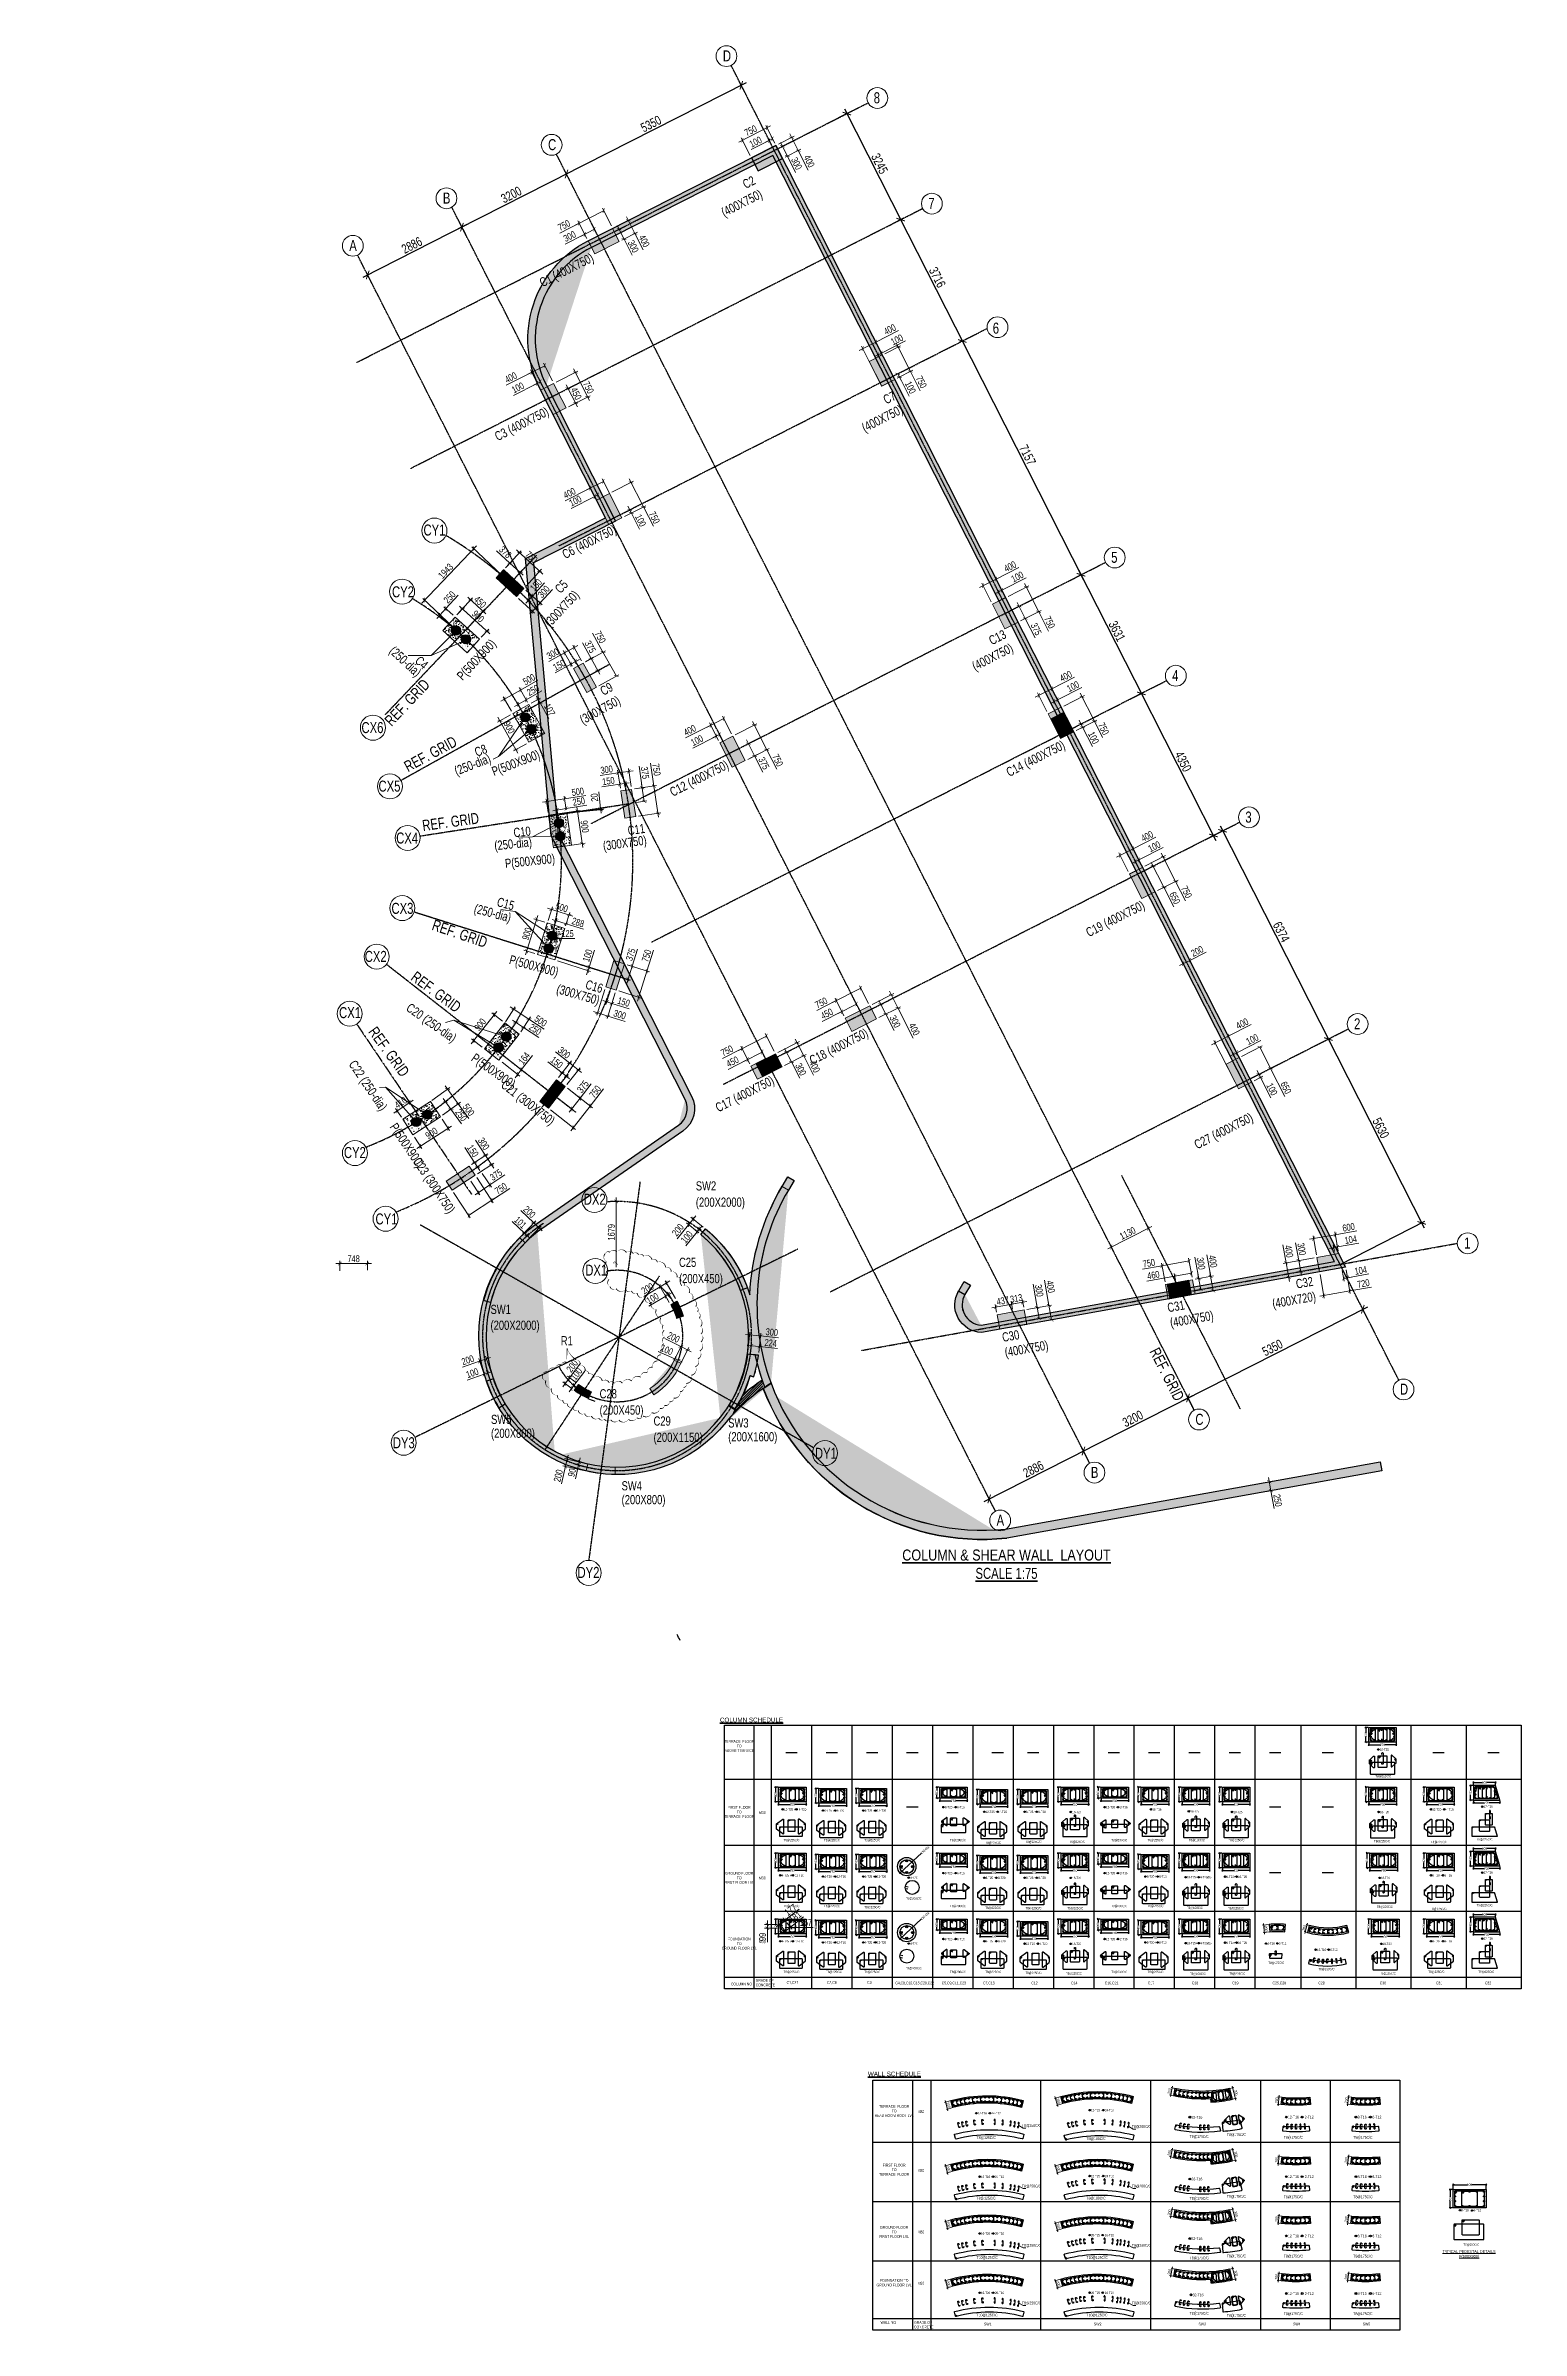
# Model space of a CAD drawing. Header units: millimetres. Extents: x 356 to 40629, y 2473 to 64837.
import ezdxf
from ezdxf.enums import TextEntityAlignment as Align

# ---------------------------------------------------------------- set-up
doc = ezdxf.new("R2010")
doc.units = ezdxf.units.MM
for name, pattern in [('ACAD_ISO10W100', [18, 12, -3, 0, -3]), ('CENTER', [50.8, 31.75, -6.35, 6.35, -6.35]), ('CONTINOUS', [0])]:
    doc.linetypes.add(name, pattern=pattern)
for name, color, linetype in [('-S-HIGHER DIA REINF.', 3, 'Continuous'), ('COL', 5, 'Continuous'), ('S - DIM', 8, 'Continuous'), ('S- Structural', 5, 'Continuous'), ('S-COLUMN NO', 6, 'Continuous'), ('S-GRID', 251, 'CENTER'), ('S-TIES', 3, 'Continuous'), ('STEEL1', 3, 'Continuous'), ('STR-RC WALL', 4, 'Continuous'), ('Structural', 5, 'Continuous'), ('TABLE', 11, 'Continuous'), ('Ties', 3, 'Continuous'), ('TXT1', 4, 'Continuous'), ('TXT3', 6, 'Continuous')]:
    doc.layers.add(name, color=color, linetype=linetype)
for name, color, linetype, lineweight in [('A-ANNO-GRID-DIMS', 8, 'Continuous', 25), ('HATCH', 8, 'Continuous', 9), ('S - SEC CUT', 4, 'Continuous', 13), ('S-COL HATCH', 8, 'Continuous', 0), ('S-COLUMN', 6, 'Continuous', 9), ('S-GRID-IDEN', 1, 'Continuous', 9), ('STR-COL-DIM', 8, 'Continuous', 18), ('STR-FOOTING-DIM', 8, 'Continuous', 18), ('STR-LEVEL TEXT', 110, 'Continuous', 30), ('STR-SUB TITLE', 22, 'Continuous', 35), ('T-COLUMN REINF.', 3, 'Continuous', 35), ('TEXT', 4, 'Continuous', 20)]:
    doc.layers.add(name, color=color, linetype=linetype, lineweight=lineweight)
doc.layers.add('Arch-Comments', color=30, linetype='Continuous', plot=False)
doc.styles.add('EL', font='swisscl.ttf')
doc.styles.add('SD', font='ARIALNB.TTF')
doc.styles.add('SOBHA', font='swisscl.ttf')
doc.styles.add('sobha sed', font='swisscl.ttf')
doc.styles.add('Swis721 LtCn BT_14', font='swisscl.ttf', dxfattribs={"height": 2.5})
doc.dimstyles.new('S-100', dxfattribs={"dimscale": 100, "dimtxt": 2.5, "dimasz": 1.75, "dimexe": 1, "dimexo": 0, "dimgap": 0.5, "dimtad": 1, "dimdec": 0, "dimrnd": 0.0005, "dimzin": 0, "dimdsep": 46, "dimtxsty": 'EL', "dimblk": 'ARCHTICK', "dimcen": 0.09, "dimdle": 1.5, "dimclrd": 251, "dimclre": 251, "dimclrt": 3, "dimadec": 0, "dimazin": 0, "dimtfac": 1, "dimtdec": 0, "dimtofl": 0, "dimtmove": 0, "dimatfit": 3, "dimfxl": 2, "dimtolj": 1, "dimtzin": 0, "dimlwd": -1, "dimlwe": -1, "dimarcsym": 0})
doc.dimstyles.new('S-25', dxfattribs={"dimscale": 25, "dimtxt": 2.5, "dimasz": 1.5, "dimexe": 0.25, "dimexo": 0.5, "dimgap": 0.1, "dimtad": 0, "dimdec": 0, "dimrnd": 0.0005, "dimzin": 0, "dimdsep": 46, "dimtxsty": 'SOBHA', "dimblk": 'OBLIQUE', "dimcen": 0.09, "dimclrd": 8, "dimclre": 8, "dimclrt": 6, "dimadec": 0, "dimazin": 0, "dimtfac": 1, "dimtdec": 0, "dimtofl": 0, "dimtmove": 0, "dimatfit": 3, "dimfxl": 0.18, "dimtolj": 1, "dimtzin": 0, "dimlwd": -1, "dimlwe": -1, "dimarcsym": 0})
doc.dimstyles.new('S-30', dxfattribs={"dimscale": 30, "dimtxt": 2.5, "dimasz": 1.25, "dimexe": 1, "dimexo": 0, "dimgap": 0.5, "dimtad": 1, "dimdec": 0, "dimrnd": 0.0005, "dimzin": 0, "dimdsep": 46, "dimtxsty": 'EL', "dimblk": 'ARCHTICK', "dimcen": 0.09, "dimdle": 1.5, "dimclrd": 251, "dimclre": 251, "dimclrt": 6, "dimadec": 0, "dimazin": 0, "dimtfac": 1, "dimtdec": 0, "dimtofl": 0, "dimtmove": 0, "dimatfit": 3, "dimfxl": 2, "dimtolj": 1, "dimtzin": 0, "dimlwd": -1, "dimlwe": -1, "dimarcsym": 0})
doc.dimstyles.new('S-40', dxfattribs={"dimscale": 40, "dimtxt": 2.5, "dimasz": 1.25, "dimexe": 1, "dimexo": 0, "dimgap": 0.5, "dimtad": 1, "dimdec": 0, "dimrnd": 0.0005, "dimzin": 0, "dimdsep": 46, "dimtxsty": 'EL', "dimblk": 'ARCHTICK', "dimcen": 0.09, "dimdle": 1.5, "dimclrd": 251, "dimclre": 251, "dimclrt": 6, "dimadec": 0, "dimazin": 0, "dimtfac": 1, "dimtdec": 0, "dimtofl": 0, "dimtmove": 0, "dimatfit": 3, "dimfxl": 2, "dimtolj": 1, "dimtzin": 0, "dimlwd": -1, "dimlwe": -1, "dimarcsym": 0})
doc.dimstyles.new('S-75', dxfattribs={"dimscale": 75, "dimtxt": 2.5, "dimasz": 1.25, "dimexe": 1, "dimexo": 1, "dimgap": 0.5, "dimtad": 1, "dimdec": 0, "dimrnd": 0.0005, "dimzin": 0, "dimdsep": 46, "dimtxsty": 'EL', "dimblk": 'ARCHTICK', "dimcen": 0.09, "dimdle": 1.5, "dimclrd": 251, "dimclre": 251, "dimclrt": 3, "dimadec": 0, "dimazin": 0, "dimtfac": 1, "dimtdec": 0, "dimtofl": 0, "dimtmove": 0, "dimatfit": 3, "dimfxl": 2, "dimtolj": 1, "dimtzin": 0, "dimlwd": -1, "dimlwe": -1, "dimarcsym": 0})
pattern_1 = [(23.08095, (-34969.88, -31266.28), (155.2283, -96.69273), [19.05, -209.55]), (328.08095, (-34969.88, -31266.28), (55.0727, 186.31107), [15.24, -167.6406]), (73.5324, (-34956.94, -31274.33), (210.301, 89.61833), [16.19, -178.09024]), (19.26515, (-34946.88, -31220.98), (222.67295, -160.21287), [28.575, -314.325]), (69.7165, (-34928.33, -31234.33), (323.6982, 113.1365), [24.285, -267.1356]), (324.2651, (-34946.88, -31220.98), (323.6982, 113.1365), [22.86, -251.4597]), (354.08095, (-34929.98, -31243.8), (88.88787, -159.82503), [19.05, -209.55]), (299.08095, (-34929.98, -31243.8), (138.49324, 136.25094), [15.24, -167.64]), (44.5324, (-34922.58, -31257.12), (227.3811, -23.5741), [16.19, -178.08994]), (10.58095, (-34969.88, -31266.276), (41.03465, 73.99494), [0, -165.608, 0, -170.18, 0, -168.275]), (340.58095, (-34969.88, -31266.28), (104.93443, 59.07436), [0, -97.028, 0, -161.798, 0, -64.135]), (300.58095, (-35020.385, -31240.63), (118.30537, -66.494116), [0, -63.5, 0, -198.12, 0, -262.89]), (290.58095, (-35043.03, -31229.13), (143.59031, -44.39125), [0, -82.55, 0, -131.572, 0, -186.69])]

# ---------------------------------------------------------------- blocks, each defined once
blk = doc.blocks.new('_ArchTick')
at = {"color": 0, "linetype": 'ByBlock', "const_width": 0.15}
blk.add_lwpolyline([(-0.5, -0.5), (0.5, 0.5)], dxfattribs=at)
blk = doc.blocks.new('*D280')
at = {"layer": 'S-COLUMN', "color": 251, "linetype": 'Continuous', "transparency": 16777216}
for p, q in [((21474, 1508), (21650, 1540)), ((21518, 1262), (21694, 1294)), ((21556, 1637), (21621, 1280)), ((21621, 1280), (21708, 792))]:
    blk.add_line(p, q, dxfattribs=at)
at = {"layer": 'S-COLUMN', "color": 251, "transparency": 16777216, "xscale": 93.75, "yscale": 93.75, "zscale": 93.75}
for p, rotation in [((21576, 1527), 100.1887344154539), ((21621, 1280), 280.188734415454)]:
    blk.add_blockref('_ArchTick', p, dxfattribs=dict(at, rotation=rotation))
at = {"layer": 'S-COLUMN', "color": 3, "transparency": 16777216, "insert": (21804, 1014), "char_height": 187.5, "attachment_point": 5, "rotation": 280.18873, "style": 'EL'}
blk.add_mtext('\\A1;250', dxfattribs=at)
blk = doc.blocks.new('A$Cb8b67056')
h = blk.add_hatch(color=9)
h.dxf.hatch_style = 1
h.paths.add_polyline_path([(8291, 37694), (8110, 38051), (7441, 37711), (7622, 37355)])
h = blk.add_hatch(color=9)
h.dxf.hatch_style = 1
h.paths.add_polyline_path([(129, 6519), (323, 6471, -0.133198), (1262, 8094), (1117, 8232, 0.133065)])
h = blk.add_hatch(color=9)
h.dxf.hatch_style = 1
edge = h.paths.add_edge_path()
edge.add_line((7334, 6865), (7147, 6795))
edge.add_arc((3790, 5553), 3579, 20.30548, 50.63897)
edge.add_line((6060, 8320), (6186, 8475))
edge.add_arc((3790, 5553), 3779, 20.32009, 50.65926, ccw=False)
h = blk.add_hatch(color=9)
h.dxf.hatch_style = 1
h.paths.add_polyline_path([(6829, 3663), (6998, 3563, 0.064167), (7409, 4471), (7506, 4442, 0.038549), (7632, 5028), (7334, 5059, -0.104807)])
h = blk.add_hatch(color=9)
h.dxf.hatch_style = 1
h.paths.add_polyline_path([(548, 3595), (719, 3699, -0.05286), (399, 4383), (210, 4318, 0.053166)])
at = {"layer": 'S- Structural', "linetype": 'Continuous', "ltscale": 150}
h = blk.add_hatch(color=9, dxfattribs=at)
h.dxf.hatch_style = 1
edge = h.paths.add_edge_path()
edge.add_line((5807, 12101), (2170, 19264))
edge.add_line((2170, 19264), (1489, 26657))
edge.add_line((1489, 26657), (3728, 27795))
edge.add_line((3728, 27795), (1844, 31505))
edge.add_arc((4341, 32773), 2800, 116.91905, 206.91914, ccw=False)
edge.add_line((3073, 35269), (8022, 37782))
edge.add_line((8022, 37782), (23356, 7582))
edge.add_line((23356, 7582), (23656, 7433))
edge.add_line((23656, 7433), (8110, 38051))
edge.add_line((8110, 38051), (2983, 35448))
edge.add_arc((4341, 32773), 3000, 116.91905, 206.91914)
edge.add_line((1666, 31415), (3459, 27883))
edge.add_line((3459, 27883), (1278, 26774))
edge.add_line((1278, 26774), (1974, 19208))
edge.add_line((1974, 19208), (5629, 12010))
edge.add_arc((5138, 11761), 550, -55.26835, 26.91857, ccw=False)
edge.add_line((5452, 11309), (1480, 8555))
edge.add_arc((3784, 5554), 3784, 127.51032, 321.54587)
edge.add_arc((10674, -107), 5135, 121.70001, 139.89562, ccw=False)
edge.add_arc((7483, 3216), 1156, 64.75739, 77.44847)
edge.add_arc((10674, -107), 5335, 123.44315, 130.47106)
edge.add_arc((3918, 5523), 3649, 334.49529, 352.59113)
edge.add_arc((13744, 6403), 6353, 192.27305, 198.90208)
edge.add_arc((7597, 3548), 808, 62.00511, 80.20075, ccw=False)
edge.add_arc((13744, 6403), 6153, 149.36877, 200.36141, ccw=False)
edge.add_line((8450, 9537), (8603, 9796))
edge.add_line((8603, 9796), (8431, 9897))
edge.add_line((8431, 9897), (8280, 9636))
edge.add_line((8280, 9636), (8178, 9463))
edge.add_arc((13744, 6403), 6353, 151.19608, 161.71835)
edge.add_arc((20908, 4236), 13835, 162.50316, 163.8355)
edge.add_arc((13744, 6403), 6353, 164.62031, 177.52777)
edge.add_arc((3785, 5554), 3783, 17.25925, 49.79894)
edge.add_line((6227, 8444), (6062, 8321))
edge.add_arc((3785, 5554), 3583, -26.62031, 50.54648, ccw=False)
edge.add_arc((3785, 5554), 3583, 321.57557, 333.37549, ccw=False)
edge.add_arc((10674, -107), 5335, 139.927, 140.0717)
edge.add_arc((3784, 5554), 3584, 244.65159, 321.37672, ccw=False)
edge.add_line((2249, 2315), (2071, 2406))
edge.add_arc((3784, 5554), 3584, 127.58538, 241.45229, ccw=False)
edge.add_line((1598, 8394), (5566, 11145))
edge.add_arc((5138, 11761), 750, 304.73165, 386.91857)
h = blk.add_hatch(color=9, dxfattribs=at)
h.dxf.hatch_style = 1
edge = h.paths.add_edge_path()
edge.add_line((13269, 6684), (13422, 6942))
edge.add_line((13422, 6942), (13249, 7044))
edge.add_line((13249, 7044), (13097, 6786))
edge.add_arc((13744, 6403), 753, 149.37036, 268.1261)
edge.add_line((13720, 5650), (23656, 7433))
edge.add_line((23656, 7433), (23356, 7582))
edge.add_line((23356, 7582), (13707, 5851))
edge.add_arc((13744, 6403), 553, 149.37036, 266.10158, ccw=False)
h = blk.add_hatch(color=9, dxfattribs=at)
h.dxf.hatch_style = 1
edge = h.paths.add_edge_path()
edge.add_line((7762, 4122), (7976, 4262))
edge.add_arc((13744, 6403), 6153, 200.36185, 275.90546)
edge.add_line((14377, 283), (24599, 2120))
edge.add_line((24599, 2120), (24643, 1874))
edge.add_line((24643, 1874), (14411, 35))
edge.add_arc((13744, 6403), 6403, 200.86786, 275.97345, ccw=False)
at = {"ltscale": 20}
blk.add_line((6060, 8320), (6187, 8474), dxfattribs=at)
at = {"color": 4, "ltscale": 20}
blk.add_lwpolyline([(6187, 8474, -0.146356), (7398, 6679, -0.124382), (8280, 9636), (8431, 9897), (8603, 9796), (8450, 9537, 0.226243), (7976, 4262, 0.079561), (6747, 3201, -1.130648), (1480, 8555), (5452, 11309, 0.374815), (5629, 12010), (1974, 19208), (1278, 26774), (3459, 27883), (1666, 31415, -0.414214), (2983, 35448), (8110, 38051), (23656, 7433), (23655, 7433)], format="xyb", dxfattribs=at)
at = {"color": 4}
blk.add_lwpolyline([(8291, 37694), (8110, 38051), (7441, 37711), (7622, 37355)], close=True, dxfattribs=at)
at = {"color": 4, "linetype": 'Continuous'}
for points in [[(23655, 7433), (13720, 5650, -0.570134), (13097, 6786), (13249, 7044), (13422, 6942), (13269, 6684, 0.558487), (13707, 5851), (23356, 7582), (8022, 37782), (3073, 35269, 0.414214), (1844, 31505), (3728, 27795), (1489, 26657), (2170, 19264), (5807, 12101, -0.374815), (5566, 11145), (1598, 8394, 2.861785), (6061, 8321)], [(7762, 4122), (7976, 4262, 0.342102), (14377, 283), (24599, 2120), (24643, 1874), (14411, 35, -0.339968), (7762, 4122, 0.340491)]]:
    blk.add_lwpolyline(points, format="xyb", dxfattribs=at)
at = {"color": 4}
for points in [[(129, 6519, -0.133065), (1117, 8232), (1262, 8094, 0.133198), (323, 6471)], [(7334, 6865), (7147, 6795, 0.133133), (6060, 8320), (6186, 8475, -0.133158)]]:
    blk.add_lwpolyline(points, format="xyb", close=True, dxfattribs=at)
at = {"color": 4, "elevation": 0}
blk.add_lwpolyline([(7632, 5028), (7334, 5059), (7334, 5059, -0.104807), (6829, 3663), (6998, 3563, 0.064167), (7409, 4471), (7506, 4442, 0.038549)], format="xyb", close=True, dxfattribs=at)
at = {"color": 4}
blk.add_lwpolyline([(719, 3699, -0.05286), (399, 4383), (210, 4318, 0.053166), (548, 3595), (719, 3699)], format="xyb", dxfattribs=at)
at = {"color": 0, "linetype": 'Continuous'}
for centre, radius, start, end in [((13744, 6403), 6353, 192.21059, 198.90219), ((10674, -107), 5335, 123.44314, 130.47107)]:
    blk.add_arc(centre, radius, start, end, dxfattribs=at)
blk = doc.blocks.new('*D603')
at = {"layer": 'STR-COL-DIM', "color": 251, "linetype": 'Continuous', "transparency": 16777216}
for p, q in [((23164, 56445), (23826, 56782)), ((22974, 56349), (23164, 56445)), ((23145, 56263), (23041, 56467)), ((23233, 56308), (23130, 56512))]:
    blk.add_line(p, q, dxfattribs=at)
at = {"layer": 'STR-COL-DIM', "color": 251, "transparency": 16777216, "xscale": 93.75, "yscale": 93.75, "zscale": 93.75}
for p, rotation in [((23075, 56400), 206.9190531353408), ((23164, 56445), 26.91905313534079)]:
    blk.add_blockref('_ArchTick', p, dxfattribs=dict(at, rotation=rotation))
at = {"layer": 'STR-COL-DIM', "color": 3, "transparency": 16777216, "insert": (23588, 56811), "char_height": 187.5, "attachment_point": 5, "rotation": 26.91905, "style": 'EL'}
blk.add_mtext('\\A1;100', dxfattribs=at)
blk = doc.blocks.new('*D604')
at = {"layer": 'STR-COL-DIM', "color": 251, "linetype": 'Continuous', "transparency": 16777216}
for p, q in [((23550, 55851), (23680, 55917)), ((23595, 55761), (23725, 55828)), ((23613, 55883), (23710, 55693)), ((23659, 55794), (23926, 55268))]:
    blk.add_line(p, q, dxfattribs=at)
at = {"layer": 'STR-COL-DIM', "color": 251, "transparency": 16777216, "xscale": 93.75, "yscale": 93.75, "zscale": 93.75}
for p, rotation in [((23613, 55883), 116.9188547740658), ((23659, 55794), 296.9188547740658)]:
    blk.add_blockref('_ArchTick', p, dxfattribs=dict(at, rotation=rotation))
at = {"layer": 'STR-COL-DIM', "color": 3, "transparency": 16777216, "insert": (23954, 55506), "char_height": 187.5, "attachment_point": 5, "rotation": 296.91885, "style": 'EL'}
blk.add_mtext('\\A1;100', dxfattribs=at)
blk = doc.blocks.new('*D605')
at = {"layer": 'STR-COL-DIM', "color": 251, "linetype": 'Continuous', "transparency": 16777216}
for p, q in [((23255, 56430), (23684, 56648)), ((23566, 56714), (23957, 55945)), ((23595, 55761), (24023, 55979)), ((23957, 55945), (24225, 55416))]:
    blk.add_line(p, q, dxfattribs=at)
at = {"layer": 'STR-COL-DIM', "color": 251, "transparency": 16777216, "xscale": 93.75, "yscale": 93.75, "zscale": 93.75}
for p, rotation in [((23617, 56614), 116.9190266238063), ((23957, 55945), 296.9190266238063)]:
    blk.add_blockref('_ArchTick', p, dxfattribs=dict(at, rotation=rotation))
at = {"layer": 'STR-COL-DIM', "color": 3, "transparency": 16777216, "insert": (24253, 55655), "char_height": 187.5, "attachment_point": 5, "rotation": 296.91903, "style": 'EL'}
blk.add_mtext('\\A1;750', dxfattribs=at)
blk = doc.blocks.new('*D606')
at = {"layer": 'STR-COL-DIM', "color": 251, "linetype": 'Continuous', "transparency": 16777216}
for p, q in [((26296, 50276), (26918, 50591)), ((25839, 50044), (26296, 50276)), ((26163, 49655), (25906, 50162)), ((26519, 49836), (26262, 50343))]:
    blk.add_line(p, q, dxfattribs=at)
at = {"layer": 'STR-COL-DIM', "color": 251, "transparency": 16777216, "xscale": 93.75, "yscale": 93.75, "zscale": 93.75}
for p, rotation in [((25940, 50095), 206.9190531353552), ((26296, 50276), 26.91905313535523)]:
    blk.add_blockref('_ArchTick', p, dxfattribs=dict(at, rotation=rotation))
at = {"layer": 'STR-COL-DIM', "color": 3, "transparency": 16777216, "insert": (26677, 50619), "char_height": 187.5, "attachment_point": 5, "rotation": 26.91905, "style": 'EL'}
blk.add_mtext('\\A1;400', dxfattribs=at)
blk = doc.blocks.new('*D607')
at = {"layer": 'STR-COL-DIM', "color": 251, "linetype": 'Continuous', "transparency": 16777216}
for p, q in [((26260, 49877), (26450, 49974)), ((26431, 49791), (26327, 49995)), ((26519, 49836), (26416, 50040)), ((26450, 49974), (27112, 50310))]:
    blk.add_line(p, q, dxfattribs=at)
at = {"layer": 'STR-COL-DIM', "color": 251, "transparency": 16777216, "xscale": 93.75, "yscale": 93.75, "zscale": 93.75}
for p, rotation in [((26361, 49928), 206.9190531353408), ((26450, 49974), 26.91905313534079)]:
    blk.add_blockref('_ArchTick', p, dxfattribs=dict(at, rotation=rotation))
at = {"layer": 'STR-COL-DIM', "color": 3, "transparency": 16777216, "insert": (26874, 50339), "char_height": 187.5, "attachment_point": 5, "rotation": 26.91905, "style": 'EL'}
blk.add_mtext('\\A1;100', dxfattribs=at)
blk = doc.blocks.new('*D608')
at = {"layer": 'STR-COL-DIM', "color": 251, "linetype": 'Continuous', "transparency": 16777216}
for p, q in [((26790, 49469), (26989, 49570)), ((26871, 49636), (27091, 49201)), ((26960, 49134), (27158, 49235)), ((27091, 49201), (27361, 48671))]:
    blk.add_line(p, q, dxfattribs=at)
at = {"layer": 'STR-COL-DIM', "color": 251, "transparency": 16777216}
for p, xscale, yscale, zscale, rotation in [((26922, 49536), 93.75, 93.75, 93.75, 116.9190531376438), ((27091, 49201), 93.75000000000001, 93.75000000000001, 93.75000000000001, 296.9190531376439)]:
    blk.add_blockref('_ArchTick', p, dxfattribs=dict(at, xscale=xscale, yscale=yscale, zscale=zscale, rotation=rotation))
at = {"layer": 'STR-COL-DIM', "color": 3, "transparency": 16777216, "insert": (27389, 48911), "char_height": 187.5, "attachment_point": 5, "rotation": 296.91905, "style": 'EL'}
blk.add_mtext('\\A1;375', dxfattribs=at)
blk = doc.blocks.new('*D609')
at = {"layer": 'STR-COL-DIM', "color": 251, "linetype": 'Continuous', "transparency": 16777216}
for p, q in [((26620, 49803), (27184, 50089)), ((27066, 50156), (27457, 49387)), ((26960, 49134), (27524, 49421)), ((27457, 49387), (27725, 48858))]:
    blk.add_line(p, q, dxfattribs=at)
at = {"layer": 'STR-COL-DIM', "color": 251, "transparency": 16777216, "xscale": 93.75, "yscale": 93.75, "zscale": 93.75}
for p, rotation in [((27117, 50056), 116.9190266238063), ((27457, 49387), 296.9190266238063)]:
    blk.add_blockref('_ArchTick', p, dxfattribs=dict(at, rotation=rotation))
at = {"layer": 'STR-COL-DIM', "color": 3, "transparency": 16777216, "insert": (27754, 49097), "char_height": 187.5, "attachment_point": 5, "rotation": 296.91903, "style": 'EL'}
blk.add_mtext('\\A1;750', dxfattribs=at)
blk = doc.blocks.new('*D610')
at = {"layer": 'STR-COL-DIM', "color": 251, "linetype": 'Continuous', "transparency": 16777216}
for p, q in [((27816, 47283), (28438, 47599)), ((27359, 47051), (27816, 47283)), ((27682, 46662), (27425, 47169)), ((28039, 46844), (27782, 47350))]:
    blk.add_line(p, q, dxfattribs=at)
at = {"layer": 'STR-COL-DIM', "color": 251, "transparency": 16777216, "xscale": 93.75, "yscale": 93.75, "zscale": 93.75}
for p, rotation in [((27459, 47102), 206.9190531353552), ((27816, 47283), 26.91905313535523)]:
    blk.add_blockref('_ArchTick', p, dxfattribs=dict(at, rotation=rotation))
at = {"layer": 'STR-COL-DIM', "color": 3, "transparency": 16777216, "insert": (28197, 47626), "char_height": 187.5, "attachment_point": 5, "rotation": 26.91905, "style": 'EL'}
blk.add_mtext('\\A1;400', dxfattribs=at)
blk = doc.blocks.new('*D611')
at = {"layer": 'STR-COL-DIM', "color": 251, "linetype": 'Continuous', "transparency": 16777216}
for p, q in [((27780, 46885), (27969, 46981)), ((27950, 46798), (27846, 47003)), ((28039, 46844), (27935, 47048)), ((27969, 46981), (28632, 47317))]:
    blk.add_line(p, q, dxfattribs=at)
at = {"layer": 'STR-COL-DIM', "color": 251, "transparency": 16777216, "xscale": 93.75, "yscale": 93.75, "zscale": 93.75}
for p, rotation in [((27880, 46936), 206.9190531353408), ((27969, 46981), 26.91905313534079)]:
    blk.add_blockref('_ArchTick', p, dxfattribs=dict(at, rotation=rotation))
at = {"layer": 'STR-COL-DIM', "color": 3, "transparency": 16777216, "insert": (28394, 47346), "char_height": 187.5, "attachment_point": 5, "rotation": 26.91905, "style": 'EL'}
blk.add_mtext('\\A1;100', dxfattribs=at)
blk = doc.blocks.new('*D612')
at = {"layer": 'STR-COL-DIM', "color": 251, "linetype": 'Continuous', "transparency": 16777216}
for p, q in [((28434, 46231), (28679, 46356)), ((28479, 46142), (28724, 46266)), ((28561, 46422), (28657, 46232)), ((28657, 46232), (28924, 45707))]:
    blk.add_line(p, q, dxfattribs=at)
at = {"layer": 'STR-COL-DIM', "color": 251, "transparency": 16777216}
for p, xscale, yscale, zscale, rotation in [((28612, 46322), 93.75, 93.75, 93.75, 116.9192514383829), ((28657, 46232), 93.74999999999999, 93.74999999999999, 93.74999999999999, 296.9192514383829)]:
    blk.add_blockref('_ArchTick', p, dxfattribs=dict(at, xscale=xscale, yscale=yscale, zscale=zscale, rotation=rotation))
at = {"layer": 'STR-COL-DIM', "color": 3, "transparency": 16777216, "insert": (28953, 45945), "char_height": 187.5, "attachment_point": 5, "rotation": 296.91925, "style": 'EL'}
blk.add_mtext('\\A1;100', dxfattribs=at)
blk = doc.blocks.new('*D613')
at = {"layer": 'STR-COL-DIM', "color": 251, "linetype": 'Continuous', "transparency": 16777216}
for p, q in [((28140, 46811), (28704, 47097)), ((28586, 47163), (28976, 46394)), ((28479, 46142), (29043, 46428)), ((28976, 46394), (29200, 45953))]:
    blk.add_line(p, q, dxfattribs=at)
at = {"layer": 'STR-COL-DIM', "color": 251, "transparency": 16777216, "xscale": 93.75, "yscale": 93.75, "zscale": 93.75}
for p, rotation in [((28637, 47063), 116.9190266234271), ((28976, 46394), 296.9190266234272)]:
    blk.add_blockref('_ArchTick', p, dxfattribs=dict(at, rotation=rotation))
at = {"layer": 'STR-COL-DIM', "color": 3, "transparency": 16777216, "insert": (29229, 46192), "char_height": 187.5, "attachment_point": 5, "rotation": 296.91903, "style": 'EL'}
blk.add_mtext('\\A1;750', dxfattribs=at)
blk = doc.blocks.new('*D614')
at = {"layer": 'STR-COL-DIM', "color": 251, "linetype": 'Continuous', "transparency": 16777216}
for p, q in [((30034, 42914), (30656, 43230)), ((29577, 42682), (30034, 42914)), ((29901, 42293), (29643, 42800)), ((30257, 42474), (30000, 42981))]:
    blk.add_line(p, q, dxfattribs=at)
at = {"layer": 'STR-COL-DIM', "color": 251, "transparency": 16777216, "xscale": 93.75, "yscale": 93.75, "zscale": 93.75}
for p, rotation in [((29677, 42733), 206.9190531353552), ((30034, 42914), 26.91905313535523)]:
    blk.add_blockref('_ArchTick', p, dxfattribs=dict(at, rotation=rotation))
at = {"layer": 'STR-COL-DIM', "color": 3, "transparency": 16777216, "insert": (30415, 43257), "char_height": 187.5, "attachment_point": 5, "rotation": 26.91905, "style": 'EL'}
blk.add_mtext('\\A1;400', dxfattribs=at)
blk = doc.blocks.new('*D615')
at = {"layer": 'STR-COL-DIM', "color": 251, "linetype": 'Continuous', "transparency": 16777216}
for p, q in [((29998, 42516), (30187, 42612)), ((30168, 42429), (30065, 42634)), ((30257, 42474), (30154, 42679)), ((30187, 42612), (30850, 42948))]:
    blk.add_line(p, q, dxfattribs=at)
at = {"layer": 'STR-COL-DIM', "color": 251, "transparency": 16777216, "xscale": 93.75, "yscale": 93.75, "zscale": 93.75}
for p, rotation in [((30099, 42567), 206.9190531353408), ((30187, 42612), 26.91905313534079)]:
    blk.add_blockref('_ArchTick', p, dxfattribs=dict(at, rotation=rotation))
at = {"layer": 'STR-COL-DIM', "color": 3, "transparency": 16777216, "insert": (30612, 42977), "char_height": 187.5, "attachment_point": 5, "rotation": 26.91905, "style": 'EL'}
blk.add_mtext('\\A1;100', dxfattribs=at)
blk = doc.blocks.new('*D616')
at = {"layer": 'STR-COL-DIM', "color": 251, "linetype": 'Continuous', "transparency": 16777216}
for p, q in [((30403, 42353), (30648, 42477)), ((30530, 42543), (30876, 41863)), ((30698, 41773), (30943, 41897)), ((30876, 41863), (31145, 41332))]:
    blk.add_line(p, q, dxfattribs=at)
at = {"layer": 'STR-COL-DIM', "color": 251, "transparency": 16777216}
for p, xscale, yscale, zscale, rotation in [((30581, 42443), 93.74999999999999, 93.74999999999999, 93.74999999999999, 116.9192056911603), ((30876, 41863), 93.75, 93.75, 93.75, 296.9192056911603)]:
    blk.add_blockref('_ArchTick', p, dxfattribs=dict(at, xscale=xscale, yscale=yscale, zscale=zscale, rotation=rotation))
at = {"layer": 'STR-COL-DIM', "color": 3, "transparency": 16777216, "insert": (31173, 41572), "char_height": 187.5, "attachment_point": 5, "rotation": 296.91921, "style": 'EL'}
blk.add_mtext('\\A1;650', dxfattribs=at)
blk = doc.blocks.new('*D617')
at = {"layer": 'STR-COL-DIM', "color": 251, "linetype": 'Continuous', "transparency": 16777216}
for p, q in [((30358, 42442), (30922, 42728)), ((30804, 42794), (31195, 42025)), ((30698, 41773), (31261, 42059)), ((31195, 42025), (31463, 41496))]:
    blk.add_line(p, q, dxfattribs=at)
at = {"layer": 'STR-COL-DIM', "color": 251, "transparency": 16777216, "xscale": 93.75, "yscale": 93.75, "zscale": 93.75}
for p, rotation in [((30855, 42694), 116.9190266224799), ((31195, 42025), 296.91902662248)]:
    blk.add_blockref('_ArchTick', p, dxfattribs=dict(at, rotation=rotation))
at = {"layer": 'STR-COL-DIM', "color": 3, "transparency": 16777216, "insert": (31491, 41735), "char_height": 187.5, "attachment_point": 5, "rotation": 296.91903, "style": 'EL'}
blk.add_mtext('\\A1;750', dxfattribs=at)
blk = doc.blocks.new('*D618')
at = {"layer": 'STR-COL-DIM', "color": 251, "linetype": 'Continuous', "transparency": 16777216}
for p, q in [((32631, 37799), (33253, 38115)), ((32174, 37567), (32631, 37799)), ((32821, 36542), (32241, 37685)), ((33177, 36723), (32597, 37866))]:
    blk.add_line(p, q, dxfattribs=at)
at = {"layer": 'STR-COL-DIM', "color": 251, "transparency": 16777216, "xscale": 93.75, "yscale": 93.75, "zscale": 93.75}
for p, rotation in [((32275, 37618), 206.9190531353552), ((32631, 37799), 26.91905313535523)]:
    blk.add_blockref('_ArchTick', p, dxfattribs=dict(at, rotation=rotation))
at = {"layer": 'STR-COL-DIM', "color": 3, "transparency": 16777216, "insert": (33012, 38142), "char_height": 187.5, "attachment_point": 5, "rotation": 26.91905, "style": 'EL'}
blk.add_mtext('\\A1;400', dxfattribs=at)
blk = doc.blocks.new('*D619')
at = {"layer": 'STR-COL-DIM', "color": 251, "linetype": 'Continuous', "transparency": 16777216}
for p, q in [((32861, 37346), (33524, 37682)), ((32672, 37250), (32861, 37346)), ((33088, 36678), (32739, 37367)), ((33177, 36723), (32827, 37412))]:
    blk.add_line(p, q, dxfattribs=at)
at = {"layer": 'STR-COL-DIM', "color": 251, "transparency": 16777216, "xscale": 93.75, "yscale": 93.75, "zscale": 93.75}
for p, rotation in [((32773, 37300), 206.9190531353408), ((32861, 37346), 26.91905313534079)]:
    blk.add_blockref('_ArchTick', p, dxfattribs=dict(at, rotation=rotation))
at = {"layer": 'STR-COL-DIM', "color": 3, "transparency": 16777216, "insert": (33286, 37711), "char_height": 187.5, "attachment_point": 5, "rotation": 26.91905, "style": 'EL'}
blk.add_mtext('\\A1;100', dxfattribs=at)
blk = doc.blocks.new('*D620')
at = {"layer": 'STR-COL-DIM', "color": 251, "linetype": 'Continuous', "transparency": 16777216}
for p, q in [((33416, 36860), (33513, 36670)), ((33289, 36669), (33534, 36793)), ((33334, 36580), (33579, 36704)), ((33513, 36670), (33795, 36113))]:
    blk.add_line(p, q, dxfattribs=at)
at = {"layer": 'STR-COL-DIM', "color": 251, "transparency": 16777216}
for p, xscale, yscale, zscale, rotation in [((33467, 36759), 93.75, 93.75, 93.75, 116.9190521147273), ((33513, 36670), 93.74999999999999, 93.74999999999999, 93.74999999999999, 296.9190521147273)]:
    blk.add_blockref('_ArchTick', p, dxfattribs=dict(at, xscale=xscale, yscale=yscale, zscale=zscale, rotation=rotation))
at = {"layer": 'STR-COL-DIM', "color": 3, "transparency": 16777216, "insert": (33824, 36351), "char_height": 187.5, "attachment_point": 5, "rotation": 296.91905, "style": 'EL'}
blk.add_mtext('\\A1;100', dxfattribs=at)
blk = doc.blocks.new('*D621')
at = {"layer": 'STR-COL-DIM', "color": 251, "linetype": 'Continuous', "transparency": 16777216}
for p, q in [((32995, 37248), (33559, 37535)), ((33492, 37501), (33837, 36821)), ((33289, 36669), (33853, 36955)), ((33786, 36921), (34176, 36153))]:
    blk.add_line(p, q, dxfattribs=at)
at = {"layer": 'STR-COL-DIM', "color": 251, "transparency": 16777216, "xscale": 93.75, "yscale": 93.75, "zscale": 93.75}
for p, rotation in [((33492, 37501), 116.9190571757739), ((33786, 36921), 296.919057175774)]:
    blk.add_blockref('_ArchTick', p, dxfattribs=dict(at, rotation=rotation))
at = {"layer": 'STR-COL-DIM', "color": 3, "transparency": 16777216, "insert": (34204, 36393), "char_height": 187.5, "attachment_point": 5, "rotation": 296.91906, "style": 'EL'}
blk.add_mtext('\\A1;650', dxfattribs=at)
blk = doc.blocks.new('*D498')
at = {"layer": 'STR-COL-DIM', "color": 251, "linetype": 'Continuous', "transparency": 16777216}
for p, q in [((14914, 59992), (14384, 59723)), ((15583, 60332), (14814, 59941)), ((15125, 59577), (14880, 60059)), ((15794, 59916), (15549, 60399))]:
    blk.add_line(p, q, dxfattribs=at)
at = {"layer": 'STR-COL-DIM', "color": 251, "transparency": 16777216, "xscale": 93.75, "yscale": 93.75, "zscale": 93.75}
for p, rotation in [((14914, 59992), 206.9190263629885), ((15583, 60332), 26.91902636298859)]:
    blk.add_blockref('_ArchTick', p, dxfattribs=dict(at, rotation=rotation))
at = {"layer": 'STR-COL-DIM', "color": 3, "transparency": 16777216, "insert": (14502, 59933), "char_height": 187.5, "attachment_point": 5, "rotation": 26.91903, "style": 'EL'}
blk.add_mtext('\\A1;750', dxfattribs=at)
blk = doc.blocks.new('*D499')
at = {"layer": 'STR-COL-DIM', "color": 251, "linetype": 'Continuous', "transparency": 16777216}
for p, q in [((15392, 59712), (15300, 59895)), ((15066, 59692), (14536, 59423)), ((15334, 59828), (14966, 59641)), ((15125, 59577), (15032, 59759))]:
    blk.add_line(p, q, dxfattribs=at)
at = {"layer": 'STR-COL-DIM', "color": 251, "transparency": 16777216, "xscale": 93.75, "yscale": 93.75, "zscale": 93.75}
for p, rotation in [((15334, 59828), 26.91898620571313), ((15066, 59692), 206.9189862057132)]:
    blk.add_blockref('_ArchTick', p, dxfattribs=dict(at, rotation=rotation))
at = {"layer": 'STR-COL-DIM', "color": 3, "transparency": 16777216, "insert": (14655, 59633), "char_height": 187.5, "attachment_point": 5, "rotation": 26.91899, "style": 'EL'}
blk.add_mtext('\\A1;300', dxfattribs=at)
blk = doc.blocks.new('*D500')
at = {"layer": 'STR-COL-DIM', "color": 251, "linetype": 'Continuous', "transparency": 16777216}
for p, q in [((15952, 59927), (16139, 59559)), ((15940, 59794), (16070, 59861)), ((16076, 59527), (16206, 59593)), ((16139, 59559), (16364, 59116))]:
    blk.add_line(p, q, dxfattribs=at)
at = {"layer": 'STR-COL-DIM', "color": 251, "transparency": 16777216, "xscale": 93.75, "yscale": 93.75, "zscale": 93.75}
for p, rotation in [((16003, 59827), 116.919053134882), ((16139, 59559), 296.919053134882)]:
    blk.add_blockref('_ArchTick', p, dxfattribs=dict(at, rotation=rotation))
at = {"layer": 'STR-COL-DIM', "color": 3, "transparency": 16777216, "insert": (16392, 59356), "char_height": 187.5, "attachment_point": 5, "rotation": 296.91905, "style": 'EL'}
blk.add_mtext('\\A1;300', dxfattribs=at)
blk = doc.blocks.new('*D501')
at = {"layer": 'STR-COL-DIM', "color": 251, "linetype": 'Continuous', "transparency": 16777216}
for p, q in [((15895, 59883), (16323, 60101)), ((16205, 60167), (16437, 59710)), ((16076, 59527), (16504, 59744)), ((16437, 59710), (16663, 59265))]:
    blk.add_line(p, q, dxfattribs=at)
at = {"layer": 'STR-COL-DIM', "color": 251, "transparency": 16777216, "xscale": 93.75, "yscale": 93.75, "zscale": 93.75}
for p, rotation in [((16256, 60067), 116.919053131949), ((16437, 59710), 296.919053131949)]:
    blk.add_blockref('_ArchTick', p, dxfattribs=dict(at, rotation=rotation))
at = {"layer": 'STR-COL-DIM', "color": 3, "transparency": 16777216, "insert": (16690, 59506), "char_height": 187.5, "attachment_point": 5, "rotation": 296.91905, "style": 'EL'}
blk.add_mtext('\\A1;400', dxfattribs=at)
blk = doc.blocks.new('*D502')
at = {"layer": 'STR-COL-DIM', "color": 251, "linetype": 'Continuous', "transparency": 16777216}
for p, q in [((14185, 55684), (13940, 56167)), ((13618, 55919), (12927, 55568)), ((13974, 56100), (13517, 55868)), ((13829, 55503), (13584, 55986))]:
    blk.add_line(p, q, dxfattribs=at)
at = {"layer": 'STR-COL-DIM', "color": 251, "transparency": 16777216, "xscale": 93.75, "yscale": 93.75, "zscale": 93.75}
for p, rotation in [((13974, 56100), 26.91900293782648), ((13618, 55919), 206.9190029378265)]:
    blk.add_blockref('_ArchTick', p, dxfattribs=dict(at, rotation=rotation))
at = {"layer": 'STR-COL-DIM', "color": 3, "transparency": 16777216, "insert": (13047, 55779), "char_height": 187.5, "attachment_point": 5, "rotation": 26.919, "style": 'EL'}
blk.add_mtext('\\A1;400', dxfattribs=at)
blk = doc.blocks.new('*D503')
at = {"layer": 'STR-COL-DIM', "color": 251, "linetype": 'Continuous', "transparency": 16777216}
for p, q in [((13770, 55619), (13125, 55292)), ((13859, 55664), (13670, 55568)), ((13829, 55503), (13736, 55686)), ((13918, 55549), (13825, 55731))]:
    blk.add_line(p, q, dxfattribs=at)
at = {"layer": 'STR-COL-DIM', "color": 251, "transparency": 16777216, "xscale": 93.75, "yscale": 93.75, "zscale": 93.75}
for p, rotation in [((13770, 55619), 206.9188523511193), ((13859, 55664), 26.91885235111939)]:
    blk.add_blockref('_ArchTick', p, dxfattribs=dict(at, rotation=rotation))
at = {"layer": 'STR-COL-DIM', "color": 3, "transparency": 16777216, "insert": (13242, 55501), "char_height": 187.5, "attachment_point": 5, "rotation": 26.91885, "style": 'EL'}
blk.add_mtext('\\A1;100', dxfattribs=at)
blk = doc.blocks.new('*D504')
at = {"layer": 'STR-COL-DIM', "color": 251, "linetype": 'Continuous', "transparency": 16777216}
for p, q in [((14422, 55384), (14679, 55515)), ((14561, 55581), (14867, 54979)), ((14626, 54983), (14883, 55113))]:
    blk.add_line(p, q, dxfattribs=at)
at = {"layer": 'STR-COL-DIM', "color": 251, "transparency": 16777216, "xscale": 93.75, "yscale": 93.75, "zscale": 93.75}
for p, rotation in [((14612, 55481), 116.9190531342033), ((14816, 55079), 296.9190531342033)]:
    blk.add_blockref('_ArchTick', p, dxfattribs=dict(at, rotation=rotation))
at = {"layer": 'STR-COL-DIM', "color": 3, "transparency": 16777216, "insert": (14833, 55340), "char_height": 187.5, "attachment_point": 5, "rotation": 296.91905, "style": 'EL'}
blk.add_mtext('\\A1;450', dxfattribs=at)
blk = doc.blocks.new('*D505')
at = {"layer": 'STR-COL-DIM', "color": 251, "linetype": 'Continuous', "transparency": 16777216}
for p, q in [((14286, 55651), (14876, 55951)), ((14758, 56017), (15199, 55148)), ((14626, 54983), (15215, 55282))]:
    blk.add_line(p, q, dxfattribs=at)
at = {"layer": 'STR-COL-DIM', "color": 251, "transparency": 16777216, "xscale": 93.75, "yscale": 93.75, "zscale": 93.75}
for p, rotation in [((14809, 55917), 116.919053135733), ((15148, 55248), 296.919053135733)]:
    blk.add_blockref('_ArchTick', p, dxfattribs=dict(at, rotation=rotation))
at = {"layer": 'STR-COL-DIM', "color": 3, "transparency": 16777216, "insert": (15166, 55508), "char_height": 187.5, "attachment_point": 5, "rotation": 296.91905, "style": 'EL'}
blk.add_mtext('\\A1;750', dxfattribs=at)
blk = doc.blocks.new('*D506')
at = {"layer": 'STR-COL-DIM', "color": 251, "linetype": 'Continuous', "transparency": 16777216}
for p, q in [((15788, 52527), (15543, 53010)), ((15220, 52762), (14530, 52411)), ((15577, 52943), (15120, 52711)), ((15432, 52346), (15187, 52829))]:
    blk.add_line(p, q, dxfattribs=at)
at = {"layer": 'STR-COL-DIM', "color": 251, "transparency": 16777216, "xscale": 93.75, "yscale": 93.75, "zscale": 93.75}
for p, rotation in [((15577, 52943), 26.91900293782648), ((15220, 52762), 206.9190029378265)]:
    blk.add_blockref('_ArchTick', p, dxfattribs=dict(at, rotation=rotation))
at = {"layer": 'STR-COL-DIM', "color": 3, "transparency": 16777216, "insert": (14650, 52622), "char_height": 187.5, "attachment_point": 5, "rotation": 26.919, "style": 'EL'}
blk.add_mtext('\\A1;400', dxfattribs=at)
blk = doc.blocks.new('*D507')
at = {"layer": 'STR-COL-DIM', "color": 251, "linetype": 'Continuous', "transparency": 16777216}
for p, q in [((15339, 52529), (14694, 52202)), ((15428, 52574), (15238, 52478)), ((15432, 52346), (15305, 52596)), ((15521, 52392), (15394, 52641))]:
    blk.add_line(p, q, dxfattribs=at)
at = {"layer": 'STR-COL-DIM', "color": 251, "transparency": 16777216, "xscale": 93.75, "yscale": 93.75, "zscale": 93.75}
for p, rotation in [((15339, 52529), 206.9190531369766), ((15428, 52574), 26.91905313697664)]:
    blk.add_blockref('_ArchTick', p, dxfattribs=dict(at, rotation=rotation))
at = {"layer": 'STR-COL-DIM', "color": 3, "transparency": 16777216, "insert": (14811, 52411), "char_height": 187.5, "attachment_point": 5, "rotation": 26.91905, "style": 'EL'}
blk.add_mtext('\\A1;100', dxfattribs=at)
blk = doc.blocks.new('*D508')
at = {"layer": 'STR-COL-DIM', "color": 251, "linetype": 'Continuous', "transparency": 16777216}
for p, q in [((16104, 52070), (16362, 52201)), ((16150, 51981), (16407, 52111)), ((16244, 52267), (16340, 52077)), ((16340, 52077), (16563, 51639))]:
    blk.add_line(p, q, dxfattribs=at)
at = {"layer": 'STR-COL-DIM', "color": 251, "transparency": 16777216, "xscale": 93.75, "yscale": 93.75, "zscale": 93.75}
for p, rotation in [((16295, 52167), 116.9190531326458), ((16340, 52077), 296.9190531326459)]:
    blk.add_blockref('_ArchTick', p, dxfattribs=dict(at, rotation=rotation))
at = {"layer": 'STR-COL-DIM', "color": 3, "transparency": 16777216, "insert": (16592, 51877), "char_height": 187.5, "attachment_point": 5, "rotation": 296.91905, "style": 'EL'}
blk.add_mtext('\\A1;100', dxfattribs=at)
blk = doc.blocks.new('*D509')
at = {"layer": 'STR-COL-DIM', "color": 251, "linetype": 'Continuous', "transparency": 16777216}
for p, q in [((16282, 53015), (16672, 52246)), ((15810, 52650), (16400, 52949)), ((16150, 51981), (16739, 52280)), ((16672, 52246), (16941, 51717))]:
    blk.add_line(p, q, dxfattribs=at)
at = {"layer": 'STR-COL-DIM', "color": 251, "transparency": 16777216, "xscale": 93.75, "yscale": 93.75, "zscale": 93.75}
for p, rotation in [((16333, 52915), 116.9190531345959), ((16672, 52246), 296.9190531345959)]:
    blk.add_blockref('_ArchTick', p, dxfattribs=dict(at, rotation=rotation))
at = {"layer": 'STR-COL-DIM', "color": 3, "transparency": 16777216, "insert": (16969, 51957), "char_height": 187.5, "attachment_point": 5, "rotation": 296.91905, "style": 'EL'}
blk.add_mtext('\\A1;750', dxfattribs=at)
blk = doc.blocks.new('*D510')
at = {"layer": 'STR-COL-DIM', "color": 251, "linetype": 'Continuous', "transparency": 16777216}
for p, q in [((18659, 45990), (18014, 45663)), ((18748, 46036), (18558, 45940)), ((18718, 45875), (18625, 46057)), ((18807, 45920), (18714, 46103))]:
    blk.add_line(p, q, dxfattribs=at)
at = {"layer": 'STR-COL-DIM', "color": 251, "transparency": 16777216, "xscale": 93.75, "yscale": 93.75, "zscale": 93.75}
for p, rotation in [((18659, 45990), 206.9190531401566), ((18748, 46036), 26.91905314015662)]:
    blk.add_blockref('_ArchTick', p, dxfattribs=dict(at, rotation=rotation))
at = {"layer": 'STR-COL-DIM', "color": 3, "transparency": 16777216, "insert": (18131, 45872), "char_height": 187.5, "attachment_point": 5, "rotation": 26.91905, "style": 'EL'}
blk.add_mtext('\\A1;100', dxfattribs=at)
blk = doc.blocks.new('*D511')
at = {"layer": 'STR-COL-DIM', "color": 251, "linetype": 'Continuous', "transparency": 16777216}
for p, q in [((19345, 45689), (19602, 45819)), ((19484, 45885), (19705, 45451)), ((19515, 45354), (19772, 45485)), ((19705, 45451), (19929, 45008))]:
    blk.add_line(p, q, dxfattribs=at)
at = {"layer": 'STR-COL-DIM', "color": 251, "transparency": 16777216, "xscale": 93.75, "yscale": 93.75, "zscale": 93.75}
for p, rotation in [((19535, 45785), 116.9190531326921), ((19705, 45451), 296.919053132692)]:
    blk.add_blockref('_ArchTick', p, dxfattribs=dict(at, rotation=rotation))
at = {"layer": 'STR-COL-DIM', "color": 3, "transparency": 16777216, "insert": (19957, 45248), "char_height": 187.5, "attachment_point": 5, "rotation": 296.91905, "style": 'EL'}
blk.add_mtext('\\A1;375', dxfattribs=at)
blk = doc.blocks.new('*D512')
at = {"layer": 'STR-COL-DIM', "color": 251, "linetype": 'Continuous', "transparency": 16777216}
for p, q in [((19175, 46023), (19764, 46322)), ((19647, 46389), (20037, 45620)), ((19515, 45354), (20104, 45653)), ((20037, 45620), (20306, 45090))]:
    blk.add_line(p, q, dxfattribs=at)
at = {"layer": 'STR-COL-DIM', "color": 251, "transparency": 16777216, "xscale": 93.75, "yscale": 93.75, "zscale": 93.75}
for p, rotation in [((19698, 46288), 116.9190531345959), ((20037, 45620), 296.9190531345959)]:
    blk.add_blockref('_ArchTick', p, dxfattribs=dict(at, rotation=rotation))
at = {"layer": 'STR-COL-DIM', "color": 3, "transparency": 16777216, "insert": (20334, 45330), "char_height": 187.5, "attachment_point": 5, "rotation": 296.91905, "style": 'EL'}
blk.add_mtext('\\A1;750', dxfattribs=at)
blk = doc.blocks.new('*D513')
at = {"layer": 'STR-COL-DIM', "color": 251, "linetype": 'Continuous', "transparency": 16777216}
for p, q in [((21932, 38770), (21403, 38502)), ((22601, 39110), (21832, 38719)), ((22143, 38355), (21898, 38837)), ((22812, 38694), (22567, 39177))]:
    blk.add_line(p, q, dxfattribs=at)
at = {"layer": 'STR-COL-DIM', "color": 251, "transparency": 16777216, "xscale": 93.75, "yscale": 93.75, "zscale": 93.75}
for p, rotation in [((21932, 38770), 206.9190531345885), ((22601, 39110), 26.91905313458852)]:
    blk.add_blockref('_ArchTick', p, dxfattribs=dict(at, rotation=rotation))
at = {"layer": 'STR-COL-DIM', "color": 3, "transparency": 16777216, "insert": (21522, 38712), "char_height": 187.5, "attachment_point": 5, "rotation": 26.91905, "style": 'EL'}
blk.add_mtext('\\A1;750', dxfattribs=at)
blk = doc.blocks.new('*D514')
at = {"layer": 'STR-COL-DIM', "color": 251, "linetype": 'Continuous', "transparency": 16777216}
for p, q in [((22486, 38674), (21984, 38419)), ((22545, 38558), (22452, 38741)), ((22085, 38470), (21552, 38200)), ((22143, 38355), (22051, 38537))]:
    blk.add_line(p, q, dxfattribs=at)
at = {"layer": 'STR-COL-DIM', "color": 251, "transparency": 16777216, "xscale": 93.75, "yscale": 93.75, "zscale": 93.75}
for p, rotation in [((22486, 38674), 26.91905313738835), ((22085, 38470), 206.9190531373883)]:
    blk.add_blockref('_ArchTick', p, dxfattribs=dict(at, rotation=rotation))
at = {"layer": 'STR-COL-DIM', "color": 3, "transparency": 16777216, "insert": (21672, 38411), "char_height": 187.5, "attachment_point": 5, "rotation": 26.91905, "style": 'EL'}
blk.add_mtext('\\A1;450', dxfattribs=at)
blk = doc.blocks.new('*D515')
at = {"layer": 'STR-COL-DIM', "color": 251, "linetype": 'Continuous', "transparency": 16777216}
for p, q in [((22958, 38572), (23215, 38703)), ((23097, 38769), (23284, 38401)), ((23094, 38305), (23351, 38435)), ((23284, 38401), (23509, 37958))]:
    blk.add_line(p, q, dxfattribs=at)
at = {"layer": 'STR-COL-DIM', "color": 251, "transparency": 16777216, "xscale": 93.75, "yscale": 93.75, "zscale": 93.75}
for p, rotation in [((23148, 38669), 116.9190531347932), ((23284, 38401), 296.9190531347932)]:
    blk.add_blockref('_ArchTick', p, dxfattribs=dict(at, rotation=rotation))
at = {"layer": 'STR-COL-DIM', "color": 3, "transparency": 16777216, "insert": (23537, 38199), "char_height": 187.5, "attachment_point": 5, "rotation": 296.91905, "style": 'EL'}
blk.add_mtext('\\A1;300', dxfattribs=at)
blk = doc.blocks.new('*D516')
at = {"layer": 'STR-COL-DIM', "color": 251, "linetype": 'Continuous', "transparency": 16777216}
for p, q in [((22913, 38661), (23502, 38961)), ((23385, 39027), (23617, 38570)), ((23094, 38305), (23683, 38604)), ((23617, 38570), (24035, 37747))]:
    blk.add_line(p, q, dxfattribs=at)
at = {"layer": 'STR-COL-DIM', "color": 251, "transparency": 16777216, "xscale": 93.75, "yscale": 93.75, "zscale": 93.75}
for p, rotation in [((23435, 38927), 116.9190531334912), ((23617, 38570), 296.9190531334912)]:
    blk.add_blockref('_ArchTick', p, dxfattribs=dict(at, rotation=rotation))
at = {"layer": 'STR-COL-DIM', "color": 3, "transparency": 16777216, "insert": (24062, 37988), "char_height": 187.5, "attachment_point": 5, "rotation": 296.91905, "style": 'EL'}
blk.add_mtext('\\A1;400', dxfattribs=at)
blk = doc.blocks.new('*D517')
at = {"layer": 'STR-COL-DIM', "color": 251, "linetype": 'Continuous', "transparency": 16777216}
for p, q in [((19360, 37462), (18830, 37193)), ((20029, 37801), (19260, 37411)), ((19570, 37048), (19326, 37529)), ((20239, 37388), (19995, 37868))]:
    blk.add_line(p, q, dxfattribs=at)
at = {"layer": 'STR-COL-DIM', "color": 251, "transparency": 16777216, "xscale": 93.75, "yscale": 93.75, "zscale": 93.75}
for p, rotation in [((19360, 37462), 206.9164379142937), ((20029, 37801), 26.91643791429373)]:
    blk.add_blockref('_ArchTick', p, dxfattribs=dict(at, rotation=rotation))
at = {"layer": 'STR-COL-DIM', "color": 3, "transparency": 16777216, "insert": (18949, 37403), "char_height": 187.5, "attachment_point": 5, "rotation": 26.91644, "style": 'EL'}
blk.add_mtext('\\A1;750', dxfattribs=at)
blk = doc.blocks.new('*D518')
at = {"layer": 'STR-COL-DIM', "color": 251, "linetype": 'Continuous', "transparency": 16777216}
for p, q in [((19972, 37252), (19880, 37433)), ((19513, 37162), (18981, 36892)), ((19914, 37366), (19412, 37111)), ((19570, 37048), (19479, 37229))]:
    blk.add_line(p, q, dxfattribs=at)
at = {"layer": 'STR-COL-DIM', "color": 251, "transparency": 16777216, "xscale": 93.75, "yscale": 93.75, "zscale": 93.75}
for p, rotation in [((19914, 37366), 26.91546657582035), ((19513, 37162), 206.9154665758203)]:
    blk.add_blockref('_ArchTick', p, dxfattribs=dict(at, rotation=rotation))
at = {"layer": 'STR-COL-DIM', "color": 3, "transparency": 16777216, "insert": (19101, 37103), "char_height": 187.5, "attachment_point": 5, "rotation": 26.91547, "style": 'EL'}
blk.add_mtext('\\A1;450', dxfattribs=at)
blk = doc.blocks.new('*D519')
at = {"layer": 'STR-COL-DIM', "color": 251, "linetype": 'Continuous', "transparency": 16777216}
for p, q in [((20524, 37463), (20711, 37095)), ((20385, 37266), (20642, 37396)), ((20521, 36998), (20778, 37129)), ((20711, 37095), (20936, 36652))]:
    blk.add_line(p, q, dxfattribs=at)
at = {"layer": 'STR-COL-DIM', "color": 251, "transparency": 16777216, "xscale": 93.75, "yscale": 93.75, "zscale": 93.75}
for p, rotation in [((20575, 37362), 116.9190531340464), ((20711, 37095), 296.9190531340464)]:
    blk.add_blockref('_ArchTick', p, dxfattribs=dict(at, rotation=rotation))
at = {"layer": 'STR-COL-DIM', "color": 3, "transparency": 16777216, "insert": (20964, 36892), "char_height": 187.5, "attachment_point": 5, "rotation": 296.91905, "style": 'EL'}
blk.add_mtext('\\A1;300', dxfattribs=at)
blk = doc.blocks.new('*D520')
at = {"layer": 'STR-COL-DIM', "color": 251, "linetype": 'Continuous', "transparency": 16777216}
for p, q in [((20340, 37355), (20929, 37654)), ((20812, 37720), (21044, 37263)), ((20521, 36998), (21110, 37297)), ((21044, 37263), (21314, 36731))]:
    blk.add_line(p, q, dxfattribs=at)
at = {"layer": 'STR-COL-DIM', "color": 251, "transparency": 16777216, "xscale": 93.75, "yscale": 93.75, "zscale": 93.75}
for p, rotation in [((20862, 37620), 116.9190531334912), ((21044, 37263), 296.9190531334912)]:
    blk.add_blockref('_ArchTick', p, dxfattribs=dict(at, rotation=rotation))
at = {"layer": 'STR-COL-DIM', "color": 3, "transparency": 16777216, "insert": (21341, 36972), "char_height": 187.5, "attachment_point": 5, "rotation": 296.91905, "style": 'EL'}
blk.add_mtext('\\A1;400', dxfattribs=at)
blk = doc.blocks.new('*D521')
at = {"layer": 'STR-COL-DIM', "color": 251, "linetype": 'Continuous', "transparency": 16777216}
for p, q in [((29340, 31994), (30549, 32607)), ((30417, 32617), (30414, 32623)), ((29410, 32106), (29407, 32111))]:
    blk.add_line(p, q, dxfattribs=at)
at = {"layer": 'STR-COL-DIM', "color": 251, "transparency": 16777216, "xscale": 93.75, "yscale": 93.75, "zscale": 93.75}
for p, rotation in [((30448, 32556), 26.91905313495124), ((29441, 32044), 206.9190531349512)]:
    blk.add_blockref('_ArchTick', p, dxfattribs=dict(at, rotation=rotation))
at = {"layer": 'STR-COL-DIM', "color": 3, "transparency": 16777216, "insert": (29884, 32419), "char_height": 187.5, "attachment_point": 5, "rotation": 26.91905, "style": 'EL'}
blk.add_mtext('\\A1;1130', dxfattribs=at)
blk = doc.blocks.new('*D522')
at = {"layer": 'STR-COL-DIM', "color": 251, "linetype": 'Continuous', "transparency": 16777216}
for p, q in [((12906, 50583), (13335, 51052)), ((13202, 51073), (13921, 50414)), ((13459, 50077), (13889, 50546))]:
    blk.add_line(p, q, dxfattribs=at)
at = {"layer": 'STR-COL-DIM', "color": 251, "transparency": 16777216, "xscale": 93.75, "yscale": 93.75, "zscale": 93.75}
for p, rotation in [((13285, 50997), 137.5133011735527), ((13838, 50490), 317.5133011735527)]:
    blk.add_blockref('_ArchTick', p, dxfattribs=dict(at, rotation=rotation))
at = {"layer": 'STR-COL-DIM', "color": 3, "transparency": 16777216, "insert": (13613, 50877), "char_height": 187.5, "attachment_point": 5, "rotation": 317.5133, "style": 'EL'}
blk.add_mtext('\\A1;750', dxfattribs=at)
blk = doc.blocks.new('*D523')
at = {"layer": 'STR-COL-DIM', "color": 251, "linetype": 'Continuous', "transparency": 16777216}
for p, q in [((13026, 50714), (12660, 51050)), ((12906, 50583), (13077, 50770)), ((13387, 50383), (13026, 50714)), ((13184, 50328), (13355, 50515))]:
    blk.add_line(p, q, dxfattribs=at)
at = {"layer": 'STR-COL-DIM', "color": 251, "transparency": 16777216, "xscale": 93.75, "yscale": 93.75, "zscale": 93.75}
for p, rotation in [((13026, 50714), 137.513301172802), ((13304, 50459), 317.5133011728021)]:
    blk.add_blockref('_ArchTick', p, dxfattribs=dict(at, rotation=rotation))
at = {"layer": 'STR-COL-DIM', "color": 3, "transparency": 16777216, "insert": (12899, 51012), "char_height": 187.5, "attachment_point": 5, "rotation": 317.5133, "style": 'EL'}
blk.add_mtext('\\A1;378', dxfattribs=at)
blk = doc.blocks.new('*D524')
at = {"layer": 'STR-COL-DIM', "color": 251, "linetype": 'Continuous', "transparency": 16777216}
for p, q in [((13463, 49971), (13901, 49570)), ((13846, 49621), (14185, 49991)), ((13261, 49749), (13698, 49349)), ((13567, 49316), (13846, 49621))]:
    blk.add_line(p, q, dxfattribs=at)
at = {"layer": 'STR-COL-DIM', "color": 251, "transparency": 16777216, "xscale": 93.75, "yscale": 93.75, "zscale": 93.75}
for p, rotation in [((13643, 49399), 227.5133011743384), ((13846, 49621), 47.51330117433841)]:
    blk.add_blockref('_ArchTick', p, dxfattribs=dict(at, rotation=rotation))
at = {"layer": 'STR-COL-DIM', "color": 3, "transparency": 16777216, "insert": (13950, 49932), "char_height": 187.5, "attachment_point": 5, "rotation": 47.5133, "style": 'EL'}
blk.add_mtext('\\A1;300', dxfattribs=at)
blk = doc.blocks.new('*D525')
at = {"layer": 'STR-COL-DIM', "color": 251, "linetype": 'Continuous', "transparency": 16777216}
for p, q in [((15565, 48285), (15276, 48803)), ((15086, 48018), (15630, 48321)), ((15930, 47630), (15510, 48383)), ((15450, 47363), (15995, 47666))]:
    blk.add_line(p, q, dxfattribs=at)
at = {"layer": 'STR-COL-DIM', "color": 251, "transparency": 16777216, "xscale": 93.75, "yscale": 93.75, "zscale": 93.75}
for p, rotation in [((15565, 48285), 119.1156224877323), ((15930, 47630), 299.1156224877324)]:
    blk.add_blockref('_ArchTick', p, dxfattribs=dict(at, rotation=rotation))
at = {"layer": 'STR-COL-DIM', "color": 3, "transparency": 16777216, "insert": (15490, 48693), "char_height": 187.5, "attachment_point": 5, "rotation": 299.11562, "style": 'EL'}
blk.add_mtext('\\A1;750', dxfattribs=at)
blk = doc.blocks.new('*D526')
at = {"layer": 'STR-COL-DIM', "color": 251, "linetype": 'Continuous', "transparency": 16777216}
for p, q in [((15244, 48106), (15002, 48540)), ((15086, 48018), (15309, 48143)), ((15481, 47680), (15244, 48106)), ((15268, 47690), (15492, 47815))]:
    blk.add_line(p, q, dxfattribs=at)
at = {"layer": 'STR-COL-DIM', "color": 251, "transparency": 16777216, "xscale": 93.75, "yscale": 93.75, "zscale": 93.75}
for p, rotation in [((15244, 48106), 119.1156224877323), ((15426, 47779), 299.1156224877324)]:
    blk.add_blockref('_ArchTick', p, dxfattribs=dict(at, rotation=rotation))
at = {"layer": 'STR-COL-DIM', "color": 3, "transparency": 16777216, "insert": (15217, 48429), "char_height": 187.5, "attachment_point": 5, "rotation": 299.11562, "style": 'EL'}
blk.add_mtext('\\A1;375', dxfattribs=at)
blk = doc.blocks.new('*D527')
at = {"layer": 'STR-COL-DIM', "color": 251, "linetype": 'Continuous', "transparency": 16777216}
for p, q in [((16956, 44628), (16863, 45253)), ((16421, 44548), (17030, 44639)), ((17083, 43775), (16956, 44628)), ((16532, 43806), (17141, 43897))]:
    blk.add_line(p, q, dxfattribs=at)
at = {"layer": 'STR-COL-DIM', "color": 251, "transparency": 16777216, "xscale": 93.75, "yscale": 93.75, "zscale": 93.75}
for p, rotation in [((16956, 44628), 98.47812593424578), ((17067, 43886), 278.4781259342458)]:
    blk.add_blockref('_ArchTick', p, dxfattribs=dict(at, rotation=rotation))
at = {"layer": 'STR-COL-DIM', "color": 3, "transparency": 16777216, "insert": (17025, 45075), "char_height": 187.5, "attachment_point": 5, "rotation": 278.47813, "style": 'EL'}
blk.add_mtext('\\A1;750', dxfattribs=at)
blk = doc.blocks.new('*D528')
at = {"layer": 'STR-COL-DIM', "color": 251, "linetype": 'Continuous', "transparency": 16777216}
for p, q in [((16637, 44580), (16549, 45168)), ((16421, 44548), (16711, 44591)), ((16692, 44209), (16620, 44691)), ((16477, 44177), (16766, 44220))]:
    blk.add_line(p, q, dxfattribs=at)
at = {"layer": 'STR-COL-DIM', "color": 251, "transparency": 16777216, "xscale": 93.75, "yscale": 93.75, "zscale": 93.75}
for p, rotation in [((16637, 44580), 98.47812593424587), ((16692, 44209), 278.4781259342458)]:
    blk.add_blockref('_ArchTick', p, dxfattribs=dict(at, rotation=rotation))
at = {"layer": 'STR-COL-DIM', "color": 3, "transparency": 16777216, "insert": (16711, 44989), "char_height": 187.5, "attachment_point": 5, "rotation": 278.47813, "style": 'EL'}
blk.add_mtext('\\A1;375', dxfattribs=at)
blk = doc.blocks.new('*D529')
at = {"layer": 'STR-COL-DIM', "color": 251, "linetype": 'Continuous', "transparency": 16777216}
for p, q in [((16765, 39578), (16943, 40144)), ((16222, 39750), (16836, 39556)), ((16505, 38756), (16765, 39578)), ((15996, 39034), (16610, 38841))]:
    blk.add_line(p, q, dxfattribs=at)
at = {"layer": 'STR-COL-DIM', "color": 251, "transparency": 16777216, "xscale": 93.75, "yscale": 93.75, "zscale": 93.75}
for p, rotation in [((16765, 39578), 72.47603837513114), ((16539, 38863), 252.4760383751311)]:
    blk.add_blockref('_ArchTick', p, dxfattribs=dict(at, rotation=rotation))
at = {"layer": 'STR-COL-DIM', "color": 3, "transparency": 16777216, "insert": (16755, 39993), "char_height": 187.5, "attachment_point": 5, "rotation": 72.47604, "style": 'EL'}
blk.add_mtext('\\A1;750', dxfattribs=at)
blk = doc.blocks.new('*D530')
at = {"layer": 'STR-COL-DIM', "color": 251, "linetype": 'Continuous', "transparency": 16777216}
for p, q in [((16359, 39706), (16509, 40179)), ((16109, 39392), (16318, 39326)), ((16212, 39241), (16359, 39706)), ((16222, 39750), (16431, 39684))]:
    blk.add_line(p, q, dxfattribs=at)
at = {"layer": 'STR-COL-DIM', "color": 251, "transparency": 16777216, "xscale": 93.75, "yscale": 93.75, "zscale": 93.75}
for p, rotation in [((16246, 39349), 252.4760383751634), ((16359, 39706), 72.47603837516341)]:
    blk.add_blockref('_ArchTick', p, dxfattribs=dict(at, rotation=rotation))
at = {"layer": 'STR-COL-DIM', "color": 3, "transparency": 16777216, "insert": (16321, 40028), "char_height": 187.5, "attachment_point": 5, "rotation": 72.47604, "style": 'EL'}
blk.add_mtext('\\A1;375', dxfattribs=at)
blk = doc.blocks.new('*D531')
at = {"layer": 'STR-COL-DIM', "color": 251, "linetype": 'Continuous', "transparency": 16777216}
for p, q in [((27737, 30446), (27613, 31137)), ((27135, 30338), (27811, 30459)), ((27206, 29944), (27881, 30066)), ((27808, 30052), (27717, 30557))]:
    blk.add_line(p, q, dxfattribs=at)
at = {"layer": 'STR-COL-DIM', "color": 251, "transparency": 16777216, "xscale": 93.75, "yscale": 93.75, "zscale": 93.75}
for p, rotation in [((27737, 30446), 100.192113942636), ((27808, 30052), 280.192113942636)]:
    blk.add_blockref('_ArchTick', p, dxfattribs=dict(at, rotation=rotation))
at = {"layer": 'STR-COL-DIM', "color": 3, "transparency": 16777216, "insert": (27780, 30961), "char_height": 187.5, "attachment_point": 5, "rotation": 280.19211, "style": 'EL'}
blk.add_mtext('\\A1;400', dxfattribs=at)
blk = doc.blocks.new('*D532')
at = {"layer": 'STR-COL-DIM', "color": 251, "linetype": 'Continuous', "transparency": 16777216}
for p, q in [((27418, 30389), (27302, 31030)), ((27135, 30338), (27492, 30402)), ((27188, 30043), (27545, 30107)), ((27471, 30094), (27398, 30500))]:
    blk.add_line(p, q, dxfattribs=at)
at = {"layer": 'STR-COL-DIM', "color": 251, "transparency": 16777216, "xscale": 93.75, "yscale": 93.75, "zscale": 93.75}
for p, rotation in [((27418, 30389), 100.1921139426355), ((27471, 30094), 280.1921139426355)]:
    blk.add_blockref('_ArchTick', p, dxfattribs=dict(at, rotation=rotation))
at = {"layer": 'STR-COL-DIM', "color": 3, "transparency": 16777216, "insert": (27470, 30855), "char_height": 187.5, "attachment_point": 5, "rotation": 280.19211, "style": 'EL'}
blk.add_mtext('\\A1;300', dxfattribs=at)
blk = doc.blocks.new('*D533')
at = {"layer": 'STR-COL-DIM', "color": 251, "linetype": 'Continuous', "transparency": 16777216}
for p, q in [((30825, 31532), (30289, 31436)), ((31564, 31665), (30715, 31512)), ((30905, 31092), (30812, 31606)), ((31643, 31225), (31550, 31739))]:
    blk.add_line(p, q, dxfattribs=at)
at = {"layer": 'STR-COL-DIM', "color": 251, "transparency": 16777216, "xscale": 93.75, "yscale": 93.75, "zscale": 93.75}
for p, rotation in [((30825, 31532), 190.1920434462742), ((31564, 31665), 10.19204344627422)]:
    blk.add_blockref('_ArchTick', p, dxfattribs=dict(at, rotation=rotation))
at = {"layer": 'STR-COL-DIM', "color": 3, "transparency": 16777216, "insert": (30463, 31603), "char_height": 187.5, "attachment_point": 5, "rotation": 10.19204, "style": 'EL'}
blk.add_mtext('\\A1;750', dxfattribs=at)
blk = doc.blocks.new('*D534')
at = {"layer": 'STR-COL-DIM', "color": 251, "linetype": 'Continuous', "transparency": 16777216}
for p, q in [((31171, 31247), (30410, 31110)), ((31624, 31328), (31061, 31227)), ((31190, 31143), (31158, 31321)), ((31643, 31225), (31611, 31402))]:
    blk.add_line(p, q, dxfattribs=at)
at = {"layer": 'STR-COL-DIM', "color": 251, "transparency": 16777216, "xscale": 93.75, "yscale": 93.75, "zscale": 93.75}
for p, rotation in [((31171, 31247), 190.1920015218381), ((31624, 31328), 10.19200152183812)]:
    blk.add_blockref('_ArchTick', p, dxfattribs=dict(at, rotation=rotation))
at = {"layer": 'STR-COL-DIM', "color": 3, "transparency": 16777216, "insert": (30586, 31277), "char_height": 187.5, "attachment_point": 5, "rotation": 10.192, "style": 'EL'}
blk.add_mtext('\\A1;460', dxfattribs=at)
blk = doc.blocks.new('*D535')
at = {"layer": 'STR-COL-DIM', "color": 251, "linetype": 'Continuous', "transparency": 16777216}
for p, q in [((32151, 31240), (32046, 31828)), ((31730, 31164), (32225, 31253)), ((32222, 30846), (32132, 31351)), ((31801, 30770), (32296, 30859))]:
    blk.add_line(p, q, dxfattribs=at)
at = {"layer": 'STR-COL-DIM', "color": 251, "transparency": 16777216, "xscale": 93.75, "yscale": 93.75, "zscale": 93.75}
for p, rotation in [((32151, 31240), 100.1921139428515), ((32222, 30846), 280.1921139428515)]:
    blk.add_blockref('_ArchTick', p, dxfattribs=dict(at, rotation=rotation))
at = {"layer": 'STR-COL-DIM', "color": 3, "transparency": 16777216, "insert": (32213, 31652), "char_height": 187.5, "attachment_point": 5, "rotation": 280.19211, "style": 'EL'}
blk.add_mtext('\\A1;400', dxfattribs=at)
blk = doc.blocks.new('*D536')
at = {"layer": 'STR-COL-DIM', "color": 251, "linetype": 'Continuous', "transparency": 16777216}
for p, q in [((31824, 31181), (31719, 31767)), ((31730, 31164), (31898, 31194)), ((31878, 30886), (31805, 31292)), ((31783, 30869), (31951, 30899))]:
    blk.add_line(p, q, dxfattribs=at)
at = {"layer": 'STR-COL-DIM', "color": 251, "transparency": 16777216, "xscale": 93.75, "yscale": 93.75, "zscale": 93.75}
for p, rotation in [((31824, 31181), 100.1921139439133), ((31878, 30886), 280.1921139439134)]:
    blk.add_blockref('_ArchTick', p, dxfattribs=dict(at, rotation=rotation))
at = {"layer": 'STR-COL-DIM', "color": 3, "transparency": 16777216, "insert": (31886, 31592), "char_height": 187.5, "attachment_point": 5, "rotation": 280.19211, "style": 'EL'}
blk.add_mtext('\\A1;300', dxfattribs=at)
blk = doc.blocks.new('*D537')
at = {"layer": 'STR-COL-DIM', "color": 251, "linetype": 'Continuous', "transparency": 16777216}
for p, q in [((35630, 31942), (35537, 32455)), ((35551, 32381), (36137, 32486)), ((34849, 32255), (35551, 32381)), ((35039, 31835), (34947, 32349))]:
    blk.add_line(p, q, dxfattribs=at)
at = {"layer": 'STR-COL-DIM', "color": 251, "transparency": 16777216, "xscale": 93.75, "yscale": 93.75, "zscale": 93.75}
for p, rotation in [((35551, 32381), 10.19211393924265), ((34960, 32275), 190.1921139392426)]:
    blk.add_blockref('_ArchTick', p, dxfattribs=dict(at, rotation=rotation))
at = {"layer": 'STR-COL-DIM', "color": 3, "transparency": 16777216, "insert": (35915, 32582), "char_height": 187.5, "attachment_point": 5, "rotation": 10.19211, "style": 'EL'}
blk.add_mtext('\\A1;600', dxfattribs=at)
blk = doc.blocks.new('*D538')
at = {"layer": 'STR-COL-DIM', "color": 251, "linetype": 'Continuous', "transparency": 16777216}
for p, q in [((35398, 32007), (35611, 32045)), ((35527, 31923), (35495, 32101)), ((35630, 31942), (35598, 32119)), ((35611, 32045), (36193, 32150))]:
    blk.add_line(p, q, dxfattribs=at)
at = {"layer": 'STR-COL-DIM', "color": 251, "transparency": 16777216, "xscale": 93.75, "yscale": 93.75, "zscale": 93.75}
for p, rotation in [((35508, 32027), 190.1921139381922), ((35611, 32045), 10.19211393819227)]:
    blk.add_blockref('_ArchTick', p, dxfattribs=dict(at, rotation=rotation))
at = {"layer": 'STR-COL-DIM', "color": 3, "transparency": 16777216, "insert": (35973, 32246), "char_height": 187.5, "attachment_point": 5, "rotation": 10.19211, "style": 'EL'}
blk.add_mtext('\\A1;104', dxfattribs=at)
blk = doc.blocks.new('*D539')
at = {"layer": 'STR-COL-DIM', "color": 251, "linetype": 'Continuous', "transparency": 16777216}
for p, q in [((35136, 31294), (35253, 30644)), ((35845, 31422), (35962, 30772)), ((35129, 30698), (35949, 30845)), ((35949, 30845), (36539, 30952))]:
    blk.add_line(p, q, dxfattribs=at)
at = {"layer": 'STR-COL-DIM', "color": 251, "transparency": 16777216, "xscale": 93.75, "yscale": 93.75, "zscale": 93.75}
for p, rotation in [((35240, 30718), 190.1921315717373), ((35949, 30845), 10.19213157173737)]:
    blk.add_blockref('_ArchTick', p, dxfattribs=dict(at, rotation=rotation))
at = {"layer": 'STR-COL-DIM', "color": 3, "transparency": 16777216, "insert": (36318, 31048), "char_height": 187.5, "attachment_point": 5, "rotation": 10.19213, "style": 'EL'}
blk.add_mtext('\\A1;720', dxfattribs=at)
blk = doc.blocks.new('*D540')
at = {"layer": 'STR-COL-DIM', "color": 251, "linetype": 'Continuous', "transparency": 16777216}
for p, q in [((35743, 31403), (35795, 31112)), ((35782, 31186), (35995, 31224)), ((35845, 31422), (35897, 31131)), ((35884, 31204), (36467, 31309))]:
    blk.add_line(p, q, dxfattribs=at)
at = {"layer": 'STR-COL-DIM', "color": 251, "transparency": 16777216, "xscale": 93.75, "yscale": 93.75, "zscale": 93.75}
for p, rotation in [((35782, 31186), 190.1921315717525), ((35884, 31204), 10.19213157175255)]:
    blk.add_blockref('_ArchTick', p, dxfattribs=dict(at, rotation=rotation))
at = {"layer": 'STR-COL-DIM', "color": 3, "transparency": 16777216, "insert": (36246, 31405), "char_height": 187.5, "attachment_point": 5, "rotation": 10.19213, "style": 'EL'}
blk.add_mtext('\\A1;104', dxfattribs=at)
blk = doc.blocks.new('*D541')
at = {"layer": 'STR-COL-DIM', "color": 251, "linetype": 'Continuous', "transparency": 16777216}
for p, q in [((34208, 31610), (34120, 32101)), ((34978, 31748), (34134, 31597)), ((35049, 31355), (34205, 31203)), ((34299, 31105), (34208, 31610))]:
    blk.add_line(p, q, dxfattribs=at)
at = {"layer": 'STR-COL-DIM', "color": 251, "transparency": 16777216, "xscale": 93.75, "yscale": 93.75, "zscale": 93.75}
for p, rotation in [((34208, 31610), 100.1921139406727), ((34279, 31216), 280.1921139406727)]:
    blk.add_blockref('_ArchTick', p, dxfattribs=dict(at, rotation=rotation))
at = {"layer": 'STR-COL-DIM', "color": 3, "transparency": 16777216, "insert": (34287, 31925), "char_height": 187.5, "attachment_point": 5, "rotation": 280.19211, "style": 'EL'}
blk.add_mtext('\\A1;400', dxfattribs=at)
blk = doc.blocks.new('*D542')
at = {"layer": 'STR-COL-DIM', "color": 251, "linetype": 'Continuous', "transparency": 16777216}
for p, q in [((34555, 31672), (34467, 32161)), ((34978, 31748), (34481, 31659)), ((35032, 31453), (34535, 31364)), ((34628, 31266), (34555, 31672))]:
    blk.add_line(p, q, dxfattribs=at)
at = {"layer": 'STR-COL-DIM', "color": 251, "transparency": 16777216, "xscale": 93.75, "yscale": 93.75, "zscale": 93.75}
for p, rotation in [((34555, 31672), 100.1921139409058), ((34608, 31377), 280.1921139409058)]:
    blk.add_blockref('_ArchTick', p, dxfattribs=dict(at, rotation=rotation))
at = {"layer": 'STR-COL-DIM', "color": 3, "transparency": 16777216, "insert": (34635, 31986), "char_height": 187.5, "attachment_point": 5, "rotation": 280.19211, "style": 'EL'}
blk.add_mtext('\\A1;300', dxfattribs=at)
blk = doc.blocks.new('*D543')
at = {"layer": 'STR-COL-DIM', "color": 251, "linetype": 'Continuous', "transparency": 16777216}
for p, q in [((18506, 46290), (17816, 45940)), ((18863, 46471), (18406, 46239)), ((18718, 45875), (18472, 46357)), ((19074, 46056), (18829, 46538))]:
    blk.add_line(p, q, dxfattribs=at)
at = {"layer": 'STR-COL-DIM', "color": 251, "transparency": 16777216, "xscale": 93.75, "yscale": 93.75, "zscale": 93.75}
for p, rotation in [((18506, 46290), 206.9190029378189), ((18863, 46471), 26.91900293781883)]:
    blk.add_blockref('_ArchTick', p, dxfattribs=dict(at, rotation=rotation))
at = {"layer": 'STR-COL-DIM', "color": 3, "transparency": 16777216, "insert": (17936, 46150), "char_height": 187.5, "attachment_point": 5, "rotation": 26.919, "style": 'EL'}
blk.add_mtext('\\A1;400', dxfattribs=at)
blk = doc.blocks.new('*D544')
at = {"layer": 'STR-COL-DIM', "color": 251, "linetype": 'Continuous', "transparency": 16777216}
for p, q in [((17526, 28996), (17074, 29189)), ((17722, 28913), (17526, 28996)), ((17538, 29024), (17556, 29065)), ((17630, 28985), (17648, 29026))]:
    blk.add_line(p, q, dxfattribs=at)
at = {"layer": 'STR-COL-DIM', "color": 251, "transparency": 16777216, "xscale": 93.75, "yscale": 93.75, "zscale": 93.75}
for p, rotation in [((17526, 28996), 156.8627490767001), ((17618, 28957), 336.8627490767001)]:
    blk.add_blockref('_ArchTick', p, dxfattribs=dict(at, rotation=rotation))
at = {"layer": 'STR-COL-DIM', "color": 3, "transparency": 16777216, "insert": (17309, 29234), "char_height": 187.5, "attachment_point": 5, "rotation": 336.86275, "style": 'EL'}
blk.add_mtext('\\A1;100', dxfattribs=at)
blk = doc.blocks.new('*D547')
at = {"layer": 'STR-COL-DIM', "color": 251, "linetype": 'Continuous', "transparency": 16777216}
for p, q in [((19455, 29658), (19865, 29616)), ((19519, 29192), (19574, 29721)), ((19818, 29161), (19873, 29690)), ((19865, 29616), (20359, 29564))]:
    blk.add_line(p, q, dxfattribs=at)
at = {"layer": 'STR-COL-DIM', "color": 251, "transparency": 16777216, "xscale": 93.75, "yscale": 93.75, "zscale": 93.75}
for p, rotation in [((19567, 29647), 174.0569767426067), ((19865, 29616), 354.0569767426068)]:
    blk.add_blockref('_ArchTick', p, dxfattribs=dict(at, rotation=rotation))
at = {"layer": 'STR-COL-DIM', "color": 3, "transparency": 16777216, "insert": (20173, 29718), "char_height": 187.5, "attachment_point": 5, "rotation": 354.05698, "style": 'EL'}
blk.add_mtext('\\A1;300', dxfattribs=at)
blk = doc.blocks.new('*D548')
at = {"layer": 'STR-COL-DIM', "color": 251, "linetype": 'Continuous', "transparency": 16777216}
for p, q in [((19500, 29359), (19835, 29324)), ((19595, 29184), (19620, 29422)), ((19818, 29161), (19843, 29399)), ((19835, 29324), (20330, 29272))]:
    blk.add_line(p, q, dxfattribs=at)
at = {"layer": 'STR-COL-DIM', "color": 251, "transparency": 16777216, "xscale": 93.75, "yscale": 93.75, "zscale": 93.75}
for p, rotation in [((19612, 29347), 174.0569767426054), ((19835, 29324), 354.0569767426055)]:
    blk.add_blockref('_ArchTick', p, dxfattribs=dict(at, rotation=rotation))
at = {"layer": 'STR-COL-DIM', "color": 3, "transparency": 16777216, "insert": (20143, 29424), "char_height": 187.5, "attachment_point": 5, "rotation": 354.05698, "style": 'EL'}
blk.add_mtext('\\A1;224', dxfattribs=at)
blk = doc.blocks.new('*D551')
at = {"layer": 'STR-COL-DIM', "color": 251, "linetype": 'Continuous', "transparency": 16777216}
for p, q in [((17900, 32654), (17588, 32268)), ((18178, 32429), (17841, 32701)), ((18096, 32897), (17900, 32654)), ((18304, 32585), (17967, 32857))]:
    blk.add_line(p, q, dxfattribs=at)
at = {"layer": 'STR-COL-DIM', "color": 251, "transparency": 16777216, "xscale": 93.75, "yscale": 93.75, "zscale": 93.75}
for p, rotation in [((17900, 32654), 231.0222237320138), ((18025, 32810), 51.02222373201384)]:
    blk.add_blockref('_ArchTick', p, dxfattribs=dict(at, rotation=rotation))
at = {"layer": 'STR-COL-DIM', "color": 3, "transparency": 16777216, "insert": (17610, 32509), "char_height": 187.5, "attachment_point": 5, "rotation": 51.02222, "style": 'EL'}
blk.add_mtext('\\A1;200', dxfattribs=at)
blk = doc.blocks.new('*D552')
at = {"layer": 'STR-COL-DIM', "color": 251, "linetype": 'Continuous', "transparency": 16777216}
for p, q in [((18140, 32460), (17831, 32077)), ((18178, 32429), (18082, 32507)), ((18274, 32625), (18140, 32460)), ((18241, 32507), (18145, 32584))]:
    blk.add_line(p, q, dxfattribs=at)
at = {"layer": 'STR-COL-DIM', "color": 251, "transparency": 16777216, "xscale": 93.75, "yscale": 93.75, "zscale": 93.75}
for p, rotation in [((18140, 32460), 231.0222237320138), ((18203, 32537), 51.02222373201384)]:
    blk.add_blockref('_ArchTick', p, dxfattribs=dict(at, rotation=rotation))
at = {"layer": 'STR-COL-DIM', "color": 3, "transparency": 16777216, "insert": (17852, 32316), "char_height": 187.5, "attachment_point": 5, "rotation": 51.02222, "style": 'EL'}
blk.add_mtext('\\A1;100', dxfattribs=at)
blk = doc.blocks.new('*D553')
at = {"layer": 'STR-COL-DIM', "color": 251, "linetype": 'Continuous', "transparency": 16777216}
for p, q in [((14519, 48265), (14085, 48023)), ((14721, 47901), (14482, 48330)), ((14879, 48465), (14519, 48265)), ((14983, 48047), (14745, 48476))]:
    blk.add_line(p, q, dxfattribs=at)
at = {"layer": 'STR-COL-DIM', "color": 251, "transparency": 16777216, "xscale": 93.75, "yscale": 93.75, "zscale": 93.75}
for p, rotation in [((14519, 48265), 209.1156224878715), ((14781, 48411), 29.11562248787158)]:
    blk.add_blockref('_ArchTick', p, dxfattribs=dict(at, rotation=rotation))
at = {"layer": 'STR-COL-DIM', "color": 3, "transparency": 16777216, "insert": (14196, 48238), "char_height": 187.5, "attachment_point": 5, "rotation": 29.11562, "style": 'EL'}
blk.add_mtext('\\A1;300', dxfattribs=at)
blk = doc.blocks.new('*D554')
at = {"layer": 'STR-COL-DIM', "color": 251, "linetype": 'Continuous', "transparency": 16777216}
for p, q in [((14921, 48081), (14692, 47954)), ((14852, 47974), (14786, 48092)), ((14692, 47954), (14262, 47714)), ((14721, 47901), (14656, 48019))]:
    blk.add_line(p, q, dxfattribs=at)
at = {"layer": 'STR-COL-DIM', "color": 251, "transparency": 16777216, "xscale": 93.75, "yscale": 93.75, "zscale": 93.75}
for p, rotation in [((14692, 47954), 209.1156224861699), ((14823, 48027), 29.1156224861699)]:
    blk.add_blockref('_ArchTick', p, dxfattribs=dict(at, rotation=rotation))
at = {"layer": 'STR-COL-DIM', "color": 3, "transparency": 16777216, "insert": (14371, 47928), "char_height": 187.5, "attachment_point": 5, "rotation": 29.11562, "style": 'EL'}
blk.add_mtext('\\A1;150', dxfattribs=at)
blk = doc.blocks.new('*D555')
at = {"layer": 'STR-COL-DIM', "color": 251, "linetype": 'Continuous', "transparency": 16777216}
for p, q in [((15977, 44986), (15486, 44913)), ((16039, 44567), (15966, 45060)), ((16385, 45047), (15977, 44986)), ((16336, 44611), (16263, 45104))]:
    blk.add_line(p, q, dxfattribs=at)
at = {"layer": 'STR-COL-DIM', "color": 251, "transparency": 16777216, "xscale": 93.75, "yscale": 93.75, "zscale": 93.75}
for p, rotation in [((15977, 44986), 188.4781259343139), ((16274, 45030), 8.478125934313923)]:
    blk.add_blockref('_ArchTick', p, dxfattribs=dict(at, rotation=rotation))
at = {"layer": 'STR-COL-DIM', "color": 3, "transparency": 16777216, "insert": (15665, 45075), "char_height": 187.5, "attachment_point": 5, "rotation": 8.47813, "style": 'EL'}
blk.add_mtext('\\A1;300', dxfattribs=at)
blk = doc.blocks.new('*D556')
at = {"layer": 'STR-COL-DIM', "color": 251, "linetype": 'Continuous', "transparency": 16777216}
for p, q in [((16023, 44675), (15537, 44602)), ((16039, 44567), (16012, 44749)), ((16283, 44713), (16023, 44675)), ((16188, 44589), (16161, 44771))]:
    blk.add_line(p, q, dxfattribs=at)
at = {"layer": 'STR-COL-DIM', "color": 251, "transparency": 16777216, "xscale": 93.75, "yscale": 93.75, "zscale": 93.75}
for p, rotation in [((16023, 44675), 188.4781259357255), ((16172, 44697), 8.478125935725513)]:
    blk.add_blockref('_ArchTick', p, dxfattribs=dict(at, rotation=rotation))
at = {"layer": 'STR-COL-DIM', "color": 3, "transparency": 16777216, "insert": (15714, 44764), "char_height": 187.5, "attachment_point": 5, "rotation": 8.47813, "style": 'EL'}
blk.add_mtext('\\A1;150', dxfattribs=at)
blk = doc.blocks.new('*D557')
at = {"layer": 'STR-COL-DIM', "color": 251, "linetype": 'Continuous', "transparency": 16777216}
for p, q in [((13913, 44186), (14518, 44280)), ((14565, 43981), (14507, 44354)), ((14518, 44280), (15096, 44370)), ((14070, 43904), (14012, 44277))]:
    blk.add_line(p, q, dxfattribs=at)
at = {"layer": 'STR-COL-DIM', "color": 251, "transparency": 16777216, "xscale": 93.75, "yscale": 93.75, "zscale": 93.75}
for p, rotation in [((14518, 44280), 8.83846828934952), ((14024, 44203), 188.8384682893495)]:
    blk.add_blockref('_ArchTick', p, dxfattribs=dict(at, rotation=rotation))
at = {"layer": 'STR-COL-DIM', "color": 3, "transparency": 16777216, "insert": (14877, 44471), "char_height": 187.5, "attachment_point": 5, "rotation": 8.83847, "style": 'EL'}
blk.add_mtext('\\A1;500', dxfattribs=at)
blk = doc.blocks.new('*D313')
at = {"layer": 'S - DIM', "color": 251, "linetype": 'Continuous', "transparency": 16777216}
for p, q in [((110982, -30761), (107861, -32346)), ((110952, -31033), (110803, -30740)), ((108098, -32481), (107950, -32189))]:
    blk.add_line(p, q, dxfattribs=at)
at = {"layer": 'S - DIM', "color": 251, "transparency": 16777216, "xscale": 175, "yscale": 175, "zscale": 175}
for p, rotation in [((110848, -30829), 26.91905317089219), ((107995, -32278), 206.9190531708922)]:
    blk.add_blockref('_ArchTick', p, dxfattribs=dict(at, rotation=rotation))
at = {"layer": 'S - DIM', "color": 3, "transparency": 16777216, "insert": (109341, -31394), "char_height": 250, "attachment_point": 5, "rotation": 26.91905, "style": 'EL'}
blk.add_mtext('\\A1;3200', dxfattribs=at)
blk = doc.blocks.new('*D314')
at = {"layer": 'S - DIM', "color": 251, "linetype": 'Continuous', "transparency": 16777216}
for p, q in [((108129, -32210), (105288, -33652)), ((108098, -32481), (107950, -32189)), ((105525, -33788), (105377, -33495))]:
    blk.add_line(p, q, dxfattribs=at)
at = {"layer": 'S - DIM', "color": 251, "transparency": 16777216, "xscale": 175, "yscale": 175, "zscale": 175}
for p, rotation in [((107995, -32278), 26.91905317089219), ((105422, -33584), 206.9190531708922)]:
    blk.add_blockref('_ArchTick', p, dxfattribs=dict(at, rotation=rotation))
at = {"layer": 'S - DIM', "color": 3, "transparency": 16777216, "insert": (106628, -32772), "char_height": 250, "attachment_point": 5, "rotation": 26.91905, "style": 'EL'}
blk.add_mtext('\\A1;2886', dxfattribs=at)
blk = doc.blocks.new('*D315')
at = {"layer": 'S - DIM', "color": 251, "linetype": 'Continuous', "transparency": 16777216}
for p, q in [((115752, -28339), (110714, -30897)), ((115722, -28610), (115573, -28318)), ((110952, -31033), (110803, -30740))]:
    blk.add_line(p, q, dxfattribs=at)
at = {"layer": 'S - DIM', "color": 251, "transparency": 16777216, "xscale": 175, "yscale": 175, "zscale": 175}
for p, rotation in [((115619, -28407), 26.91905317089219), ((110848, -30829), 206.9190531708922)]:
    blk.add_blockref('_ArchTick', p, dxfattribs=dict(at, rotation=rotation))
at = {"layer": 'S - DIM', "color": 3, "transparency": 16777216, "insert": (113153, -29459), "char_height": 250, "attachment_point": 5, "rotation": 26.91905, "style": 'EL'}
blk.add_mtext('\\A1;5350', dxfattribs=at)
blk = doc.blocks.new('*D316')
at = {"layer": 'S - DIM', "color": 251, "linetype": 'Continuous', "transparency": 16777216}
for p, q in [((118282, -29290), (118589, -29134)), ((118432, -29045), (120037, -32207)), ((119751, -32183), (120058, -32028))]:
    blk.add_line(p, q, dxfattribs=at)
at = {"layer": 'S - DIM', "color": 251, "transparency": 16777216, "xscale": 175, "yscale": 175, "zscale": 175}
for p, rotation in [((118499, -29179), 116.9190531370577), ((119969, -32073), 296.9190531370577)]:
    blk.add_blockref('_ArchTick', p, dxfattribs=dict(at, rotation=rotation))
at = {"layer": 'S - DIM', "color": 3, "transparency": 16777216, "insert": (119393, -30545), "char_height": 250, "attachment_point": 5, "rotation": 296.91905, "style": 'EL'}
blk.add_mtext('\\A1;3245', dxfattribs=at)
blk = doc.blocks.new('*D317')
at = {"layer": 'S - DIM', "color": 251, "linetype": 'Continuous', "transparency": 16777216}
for p, q in [((119751, -32183), (120058, -32028)), ((119901, -31939), (121719, -35520)), ((121651, -35386), (121562, -35432))]:
    blk.add_line(p, q, dxfattribs=at)
at = {"layer": 'S - DIM', "color": 251, "transparency": 16777216, "xscale": 175, "yscale": 175, "zscale": 175}
for p, rotation in [((119969, -32073), 116.9190531372736), ((121651, -35386), 296.9190531372736)]:
    blk.add_blockref('_ArchTick', p, dxfattribs=dict(at, rotation=rotation))
at = {"layer": 'S - DIM', "color": 3, "transparency": 16777216, "insert": (120969, -33649), "char_height": 250, "attachment_point": 5, "rotation": 296.91905, "style": 'EL'}
blk.add_mtext('\\A1;3716', dxfattribs=at)
blk = doc.blocks.new('*D318')
at = {"layer": 'S - DIM', "color": 251, "linetype": 'Continuous', "transparency": 16777216}
for p, q in [((121651, -35386), (121562, -35432)), ((121583, -35253), (124959, -41902)), ((124892, -41768), (124802, -41814))]:
    blk.add_line(p, q, dxfattribs=at)
at = {"layer": 'S - DIM', "color": 251, "transparency": 16777216, "xscale": 175, "yscale": 175, "zscale": 175}
for p, rotation in [((121651, -35386), 116.9190531372736), ((124892, -41768), 296.9190531372736)]:
    blk.add_blockref('_ArchTick', p, dxfattribs=dict(at, rotation=rotation))
at = {"layer": 'S - DIM', "color": 3, "transparency": 16777216, "insert": (123430, -38497), "char_height": 250, "attachment_point": 5, "rotation": 296.91905, "style": 'EL'}
blk.add_mtext('\\A1;7157', dxfattribs=at)
blk = doc.blocks.new('*D319')
at = {"layer": 'S - DIM', "color": 251, "linetype": 'Continuous', "transparency": 16777216}
for p, q in [((124892, -41768), (124802, -41814)), ((124824, -41634), (126603, -45140)), ((126535, -45006), (126625, -44961))]:
    blk.add_line(p, q, dxfattribs=at)
at = {"layer": 'S - DIM', "color": 251, "transparency": 16777216, "xscale": 175, "yscale": 175, "zscale": 175}
for p, rotation in [((124892, -41768), 116.9190531372736), ((126535, -45006), 296.9190531372736)]:
    blk.add_blockref('_ArchTick', p, dxfattribs=dict(at, rotation=rotation))
at = {"layer": 'S - DIM', "color": 3, "transparency": 16777216, "insert": (125872, -43306), "char_height": 250, "attachment_point": 5, "rotation": 296.91905, "style": 'EL'}
blk.add_mtext('\\A1;3631', dxfattribs=at)
blk = doc.blocks.new('*D320')
at = {"layer": 'S - DIM', "color": 251, "linetype": 'Continuous', "transparency": 16777216}
for p, q in [((126467, -44872), (128573, -49018)), ((126535, -45006), (126446, -45051)), ((128505, -48884), (128416, -48930))]:
    blk.add_line(p, q, dxfattribs=at)
at = {"layer": 'S - DIM', "color": 251, "transparency": 16777216, "xscale": 175, "yscale": 175, "zscale": 175}
for p, rotation in [((126535, -45006), 116.9190531372736), ((128505, -48884), 296.9190531372736)]:
    blk.add_blockref('_ArchTick', p, dxfattribs=dict(at, rotation=rotation))
at = {"layer": 'S - DIM', "color": 3, "transparency": 16777216, "insert": (127679, -46864), "char_height": 250, "attachment_point": 5, "rotation": 296.91905, "style": 'EL'}
blk.add_mtext('\\A1;4350', dxfattribs=at)
blk = doc.blocks.new('*D328')
at = {"layer": 'S - DIM', "color": 251, "linetype": 'Continuous', "transparency": 16777216}
for p, q in [((128687, -48624), (131709, -54575)), ((128293, -48992), (128844, -48712)), ((131641, -54441), (131730, -54396))]:
    blk.add_line(p, q, dxfattribs=at)
at = {"layer": 'S - DIM', "color": 251, "transparency": 16777216, "xscale": 175, "yscale": 175, "zscale": 175}
for p, rotation in [((128755, -48757), 116.9190531372736), ((131641, -54441), 296.9190531372736)]:
    blk.add_blockref('_ArchTick', p, dxfattribs=dict(at, rotation=rotation))
at = {"layer": 'S - DIM', "color": 3, "transparency": 16777216, "insert": (130357, -51518), "char_height": 250, "attachment_point": 5, "rotation": 296.91905, "style": 'EL'}
blk.add_mtext('\\A1;6374', dxfattribs=at)
blk = doc.blocks.new('*D329')
at = {"layer": 'S - DIM', "color": 251, "linetype": 'Continuous', "transparency": 16777216}
for p, q in [((131641, -54441), (131552, -54486)), ((131573, -54307), (134258, -59594)), ((131961, -60592), (134279, -59415))]:
    blk.add_line(p, q, dxfattribs=at)
at = {"layer": 'S - DIM', "color": 251, "transparency": 16777216, "xscale": 175, "yscale": 175, "zscale": 175}
for p, rotation in [((131641, -54441), 116.9190531372736), ((134190, -59461), 296.9190531372736)]:
    blk.add_blockref('_ArchTick', p, dxfattribs=dict(at, rotation=rotation))
at = {"layer": 'S - DIM', "color": 3, "transparency": 16777216, "insert": (133074, -56870), "char_height": 250, "attachment_point": 5, "rotation": 296.91905, "style": 'EL'}
blk.add_mtext('\\A1;5630', dxfattribs=at)
blk = doc.blocks.new('*D324')
at = {"layer": 'S - DIM', "color": 251, "linetype": 'Continuous', "transparency": 16777216}
for p, q in [((122252, -67062), (125092, -65619)), ((125105, -65976), (124913, -65598)), ((122532, -67282), (122340, -66904))]:
    blk.add_line(p, q, dxfattribs=at)
at = {"layer": 'S - DIM', "color": 251, "transparency": 16777216, "xscale": 175, "yscale": 175, "zscale": 175}
for p, rotation in [((124958, -65687), 26.9190531349515), ((122385, -66994), 206.9190531349515)]:
    blk.add_blockref('_ArchTick', p, dxfattribs=dict(at, rotation=rotation))
at = {"layer": 'S - DIM', "color": 3, "transparency": 16777216, "insert": (123591, -66182), "char_height": 250, "attachment_point": 5, "rotation": 26.91905, "style": 'EL'}
blk.add_mtext('\\A1;2886', dxfattribs=at)
blk = doc.blocks.new('*D325')
at = {"layer": 'S - DIM', "color": 251, "linetype": 'Continuous', "transparency": 16777216}
for p, q in [((124825, -65755), (127945, -64171)), ((127958, -64527), (127766, -64149)), ((125105, -65976), (124913, -65598))]:
    blk.add_line(p, q, dxfattribs=at)
at = {"layer": 'S - DIM', "color": 251, "transparency": 16777216, "xscale": 175, "yscale": 175, "zscale": 175}
for p, rotation in [((127812, -64238), 26.91905313495341), ((124958, -65687), 206.9190531349534)]:
    blk.add_blockref('_ArchTick', p, dxfattribs=dict(at, rotation=rotation))
at = {"layer": 'S - DIM', "color": 3, "transparency": 16777216, "insert": (126304, -64804), "char_height": 250, "attachment_point": 5, "rotation": 26.91905, "style": 'EL'}
blk.add_mtext('\\A1;3200', dxfattribs=at)
blk = doc.blocks.new('*D326')
at = {"layer": 'S - DIM', "color": 251, "linetype": 'Continuous', "transparency": 16777216}
for p, q in [((132729, -62105), (132537, -61727)), ((127678, -64306), (132716, -61748)), ((127958, -64527), (127766, -64149))]:
    blk.add_line(p, q, dxfattribs=at)
at = {"layer": 'S - DIM', "color": 251, "transparency": 16777216, "xscale": 175, "yscale": 175, "zscale": 175}
for p, rotation in [((132582, -61816), 26.91905313495221), ((127812, -64238), 206.9190531349522)]:
    blk.add_blockref('_ArchTick', p, dxfattribs=dict(at, rotation=rotation))
at = {"layer": 'S - DIM', "color": 3, "transparency": 16777216, "insert": (130116, -62868), "char_height": 250, "attachment_point": 5, "rotation": 26.91905, "style": 'EL'}
blk.add_mtext('\\A1;5350', dxfattribs=at)
blk = doc.blocks.new('*D327')
at = {"layer": 'STR-COL-DIM', "color": 251, "linetype": 'Continuous', "transparency": 16777216}
for p, q in [((108395, -40974), (106901, -42545)), ((109255, -41947), (108263, -41004)), ((107916, -43355), (106924, -42412))]:
    blk.add_line(p, q, dxfattribs=at)
at = {"layer": 'STR-COL-DIM', "color": 251, "transparency": 16777216, "xscale": 93.75, "yscale": 93.75, "zscale": 93.75}
for p, rotation in [((108317, -41055), 46.44630425049523), ((106979, -42463), 226.4463042504953)]:
    blk.add_blockref('_ArchTick', p, dxfattribs=dict(at, rotation=rotation))
at = {"layer": 'STR-COL-DIM', "color": 3, "transparency": 16777216, "insert": (107551, -41667), "char_height": 187.5, "attachment_point": 5, "rotation": 46.4463, "style": 'EL'}
blk.add_mtext('\\A1;1943', dxfattribs=at)
blk = doc.blocks.new('*D558')
at = {"layer": 'STR-COL-DIM', "color": 251, "linetype": 'Continuous', "transparency": 16777216}
for p, q in [((19272, 62205), (20141, 62646)), ((20252, 62180), (20007, 62662)), ((19583, 61840), (19338, 62323))]:
    blk.add_line(p, q, dxfattribs=at)
at = {"layer": 'STR-COL-DIM', "color": 251, "transparency": 16777216, "xscale": 93.75, "yscale": 93.75, "zscale": 93.75}
for p, rotation in [((20041, 62596), 26.91905313532633), ((19372, 62256), 206.9190531353263)]:
    blk.add_blockref('_ArchTick', p, dxfattribs=dict(at, rotation=rotation))
at = {"layer": 'STR-COL-DIM', "color": 3, "transparency": 16777216, "insert": (19596, 62519), "char_height": 187.5, "attachment_point": 5, "rotation": 26.91905, "style": 'EL'}
blk.add_mtext('\\A1;750', dxfattribs=at)
blk = doc.blocks.new('*D559')
at = {"layer": 'STR-COL-DIM', "color": 251, "linetype": 'Continuous', "transparency": 16777216}
for p, q in [((20104, 62250), (19613, 62001)), ((20193, 62296), (20004, 62200)), ((20163, 62135), (20070, 62317)), ((20252, 62180), (20159, 62362))]:
    blk.add_line(p, q, dxfattribs=at)
at = {"layer": 'STR-COL-DIM', "color": 251, "transparency": 16777216, "xscale": 93.75, "yscale": 93.75, "zscale": 93.75}
for p, rotation in [((20193, 62296), 26.91905313534079), ((20104, 62250), 206.9190531353408)]:
    blk.add_blockref('_ArchTick', p, dxfattribs=dict(at, rotation=rotation))
at = {"layer": 'STR-COL-DIM', "color": 3, "transparency": 16777216, "insert": (19730, 62210), "char_height": 187.5, "attachment_point": 5, "rotation": 26.91905, "style": 'EL'}
blk.add_mtext('\\A1;100', dxfattribs=at)
blk = doc.blocks.new('*D560')
at = {"layer": 'STR-COL-DIM', "color": 251, "linetype": 'Continuous', "transparency": 16777216}
for p, q in [((20398, 62058), (20528, 62124)), ((20411, 62191), (20597, 61823)), ((20534, 61790), (20664, 61857)), ((20597, 61823), (20822, 61380))]:
    blk.add_line(p, q, dxfattribs=at)
at = {"layer": 'STR-COL-DIM', "color": 251, "transparency": 16777216, "xscale": 93.75, "yscale": 93.75, "zscale": 93.75}
for p, rotation in [((20462, 62090), 116.919053134877), ((20597, 61823), 296.919053134877)]:
    blk.add_blockref('_ArchTick', p, dxfattribs=dict(at, rotation=rotation))
at = {"layer": 'STR-COL-DIM', "color": 3, "transparency": 16777216, "insert": (20850, 61620), "char_height": 187.5, "attachment_point": 5, "rotation": 296.91905, "style": 'EL'}
blk.add_mtext('\\A1;300', dxfattribs=at)
blk = doc.blocks.new('*D561')
at = {"layer": 'STR-COL-DIM', "color": 251, "linetype": 'Continuous', "transparency": 16777216}
for p, q in [((20353, 62147), (20781, 62364)), ((20663, 62431), (20895, 61974)), ((20534, 61790), (20962, 62008)), ((20895, 61974), (21166, 61441))]:
    blk.add_line(p, q, dxfattribs=at)
at = {"layer": 'STR-COL-DIM', "color": 251, "transparency": 16777216, "xscale": 93.75, "yscale": 93.75, "zscale": 93.75}
for p, rotation in [((20714, 62330), 116.919053131949), ((20895, 61974), 296.919053131949)]:
    blk.add_blockref('_ArchTick', p, dxfattribs=dict(at, rotation=rotation))
at = {"layer": 'STR-COL-DIM', "color": 3, "transparency": 16777216, "insert": (21193, 61682), "char_height": 187.5, "attachment_point": 5, "rotation": 296.91905, "style": 'EL'}
blk.add_mtext('\\A1;400', dxfattribs=at)
blk = doc.blocks.new('*D562')
at = {"layer": 'STR-COL-DIM', "color": 251, "linetype": 'Continuous', "transparency": 16777216}
for p, q in [((15616, 39076), (15393, 38369)), ((15902, 38986), (15679, 38278)), ((15308, 38474), (15701, 38350)), ((15701, 38350), (16175, 38200))]:
    blk.add_line(p, q, dxfattribs=at)
at = {"layer": 'STR-COL-DIM', "color": 251, "transparency": 16777216, "xscale": 93.75, "yscale": 93.75, "zscale": 93.75}
for p, rotation in [((15415, 38440), 162.4760383762094), ((15701, 38350), 342.4760383762095)]:
    blk.add_blockref('_ArchTick', p, dxfattribs=dict(at, rotation=rotation))
at = {"layer": 'STR-COL-DIM', "color": 3, "transparency": 16777216, "insert": (16023, 38388), "char_height": 187.5, "attachment_point": 5, "rotation": 342.47604, "style": 'EL'}
blk.add_mtext('\\A1;300', dxfattribs=at)
blk = doc.blocks.new('*D563')
at = {"layer": 'STR-COL-DIM', "color": 251, "linetype": 'Continuous', "transparency": 16777216}
for p, q in [((15560, 38774), (15810, 38695)), ((15759, 39031), (15645, 38668)), ((15902, 38986), (15788, 38623)), ((15810, 38695), (16280, 38547))]:
    blk.add_line(p, q, dxfattribs=at)
at = {"layer": 'STR-COL-DIM', "color": 251, "transparency": 16777216, "xscale": 93.75, "yscale": 93.75, "zscale": 93.75}
for p, rotation in [((15667, 38740), 162.4760383762094), ((15810, 38695), 342.4760383762095)]:
    blk.add_blockref('_ArchTick', p, dxfattribs=dict(at, rotation=rotation))
at = {"layer": 'STR-COL-DIM', "color": 3, "transparency": 16777216, "insert": (16130, 38734), "char_height": 187.5, "attachment_point": 5, "rotation": 342.47604, "style": 'EL'}
blk.add_mtext('\\A1;150', dxfattribs=at)
blk = doc.blocks.new('*D564')
at = {"layer": 'STR-COL-DIM', "color": 251, "linetype": 'Continuous', "transparency": 16777216}
for p, q in [((14657, 37063), (14265, 37369)), ((14347, 36667), (14703, 37122)), ((14583, 36482), (14939, 36938)), ((14982, 36809), (14657, 37063))]:
    blk.add_line(p, q, dxfattribs=at)
at = {"layer": 'STR-COL-DIM', "color": 251, "transparency": 16777216, "xscale": 93.75, "yscale": 93.75, "zscale": 93.75}
for p, rotation in [((14657, 37063), 141.9818505628188), ((14893, 36879), 321.9818505628188)]:
    blk.add_blockref('_ArchTick', p, dxfattribs=dict(at, rotation=rotation))
at = {"layer": 'STR-COL-DIM', "color": 3, "transparency": 16777216, "insert": (14506, 37350), "char_height": 187.5, "attachment_point": 5, "rotation": 321.98185, "style": 'EL'}
blk.add_mtext('\\A1;300', dxfattribs=at)
blk = doc.blocks.new('*D565')
at = {"layer": 'STR-COL-DIM', "color": 251, "linetype": 'Continuous', "transparency": 16777216}
for p, q in [((14449, 36798), (14061, 37101)), ((14347, 36667), (14495, 36857)), ((14656, 36636), (14449, 36798)), ((14465, 36575), (14613, 36764))]:
    blk.add_line(p, q, dxfattribs=at)
at = {"layer": 'STR-COL-DIM', "color": 251, "transparency": 16777216, "xscale": 93.75, "yscale": 93.75, "zscale": 93.75}
for p, rotation in [((14449, 36798), 141.9818505570895), ((14567, 36705), 321.9818505570895)]:
    blk.add_blockref('_ArchTick', p, dxfattribs=dict(at, rotation=rotation))
at = {"layer": 'STR-COL-DIM', "color": 3, "transparency": 16777216, "insert": (14300, 37083), "char_height": 187.5, "attachment_point": 5, "rotation": 321.98185, "style": 'EL'}
blk.add_mtext('\\A1;150', dxfattribs=at)
blk = doc.blocks.new('*D566')
at = {"layer": 'STR-COL-DIM', "color": 251, "linetype": 'Continuous', "transparency": 16777216}
for p, q in [((14596, 36377), (15276, 35846)), ((15217, 35892), (15582, 36359)), ((14134, 35786), (14814, 35255)), ((14686, 35213), (15217, 35892))]:
    blk.add_line(p, q, dxfattribs=at)
at = {"layer": 'STR-COL-DIM', "color": 251, "transparency": 16777216, "xscale": 93.75, "yscale": 93.75, "zscale": 93.75}
for p, rotation in [((15217, 35892), 51.98185055746444), ((14755, 35301), 231.9818505574644)]:
    blk.add_blockref('_ArchTick', p, dxfattribs=dict(at, rotation=rotation))
at = {"layer": 'STR-COL-DIM', "color": 3, "transparency": 16777216, "insert": (15353, 36284), "char_height": 187.5, "attachment_point": 5, "rotation": 51.98185, "style": 'EL'}
blk.add_mtext('\\A1;750', dxfattribs=at)
blk = doc.blocks.new('*D567')
at = {"layer": 'STR-COL-DIM', "color": 251, "linetype": 'Continuous', "transparency": 16777216}
for p, q in [((14596, 36377), (15000, 36061)), ((14941, 36107), (15247, 36498)), ((14365, 36082), (14770, 35766)), ((14641, 35723), (14941, 36107))]:
    blk.add_line(p, q, dxfattribs=at)
at = {"layer": 'STR-COL-DIM', "color": 251, "transparency": 16777216, "xscale": 93.75, "yscale": 93.75, "zscale": 93.75}
for p, rotation in [((14941, 36107), 51.98185055746444), ((14710, 35812), 231.9818505574644)]:
    blk.add_blockref('_ArchTick', p, dxfattribs=dict(at, rotation=rotation))
at = {"layer": 'STR-COL-DIM', "color": 3, "transparency": 16777216, "insert": (15018, 36422), "char_height": 187.5, "attachment_point": 5, "rotation": 51.98185, "style": 'EL'}
blk.add_mtext('\\A1;375', dxfattribs=at)
blk = doc.blocks.new('*D568')
at = {"layer": 'STR-COL-DIM', "color": 251, "linetype": 'Continuous', "transparency": 16777216}
for p, q in [((12358, 34543), (12088, 34959)), ((11977, 34295), (12421, 34584)), ((12140, 34044), (12585, 34332)), ((12583, 34197), (12358, 34543))]:
    blk.add_line(p, q, dxfattribs=at)
at = {"layer": 'STR-COL-DIM', "color": 251, "transparency": 16777216, "xscale": 93.75, "yscale": 93.75, "zscale": 93.75}
for p, rotation in [((12358, 34543), 122.9897497602478), ((12522, 34291), 302.9897497602479)]:
    blk.add_blockref('_ArchTick', p, dxfattribs=dict(at, rotation=rotation))
at = {"layer": 'STR-COL-DIM', "color": 3, "transparency": 16777216, "insert": (12310, 34863), "char_height": 187.5, "attachment_point": 5, "rotation": 302.98975, "style": 'EL'}
blk.add_mtext('\\A1;300', dxfattribs=at)
blk = doc.blocks.new('*D569')
at = {"layer": 'STR-COL-DIM', "color": 251, "linetype": 'Continuous', "transparency": 16777216}
for p, q in [((12061, 34350), (11793, 34762)), ((11977, 34295), (12124, 34391)), ((12204, 34130), (12061, 34350)), ((12059, 34169), (12206, 34265))]:
    blk.add_line(p, q, dxfattribs=at)
at = {"layer": 'STR-COL-DIM', "color": 251, "transparency": 16777216, "xscale": 93.75, "yscale": 93.75, "zscale": 93.75}
for p, rotation in [((12061, 34350), 122.9897497635348), ((12143, 34224), 302.9897497635348)]:
    blk.add_blockref('_ArchTick', p, dxfattribs=dict(at, rotation=rotation))
at = {"layer": 'STR-COL-DIM', "color": 3, "transparency": 16777216, "insert": (12014, 34668), "char_height": 187.5, "attachment_point": 5, "rotation": 302.98975, "style": 'EL'}
blk.add_mtext('\\A1;150', dxfattribs=at)
blk = doc.blocks.new('*D570')
at = {"layer": 'STR-COL-DIM', "color": 251, "linetype": 'Continuous', "transparency": 16777216}
for p, q in [((23233, 56308), (22976, 56814)), ((23010, 56747), (23632, 57063)), ((22553, 56515), (23010, 56747)), ((22877, 56127), (22620, 56633))]:
    blk.add_line(p, q, dxfattribs=at)
at = {"layer": 'STR-COL-DIM', "color": 251, "transparency": 16777216, "xscale": 93.75, "yscale": 93.75, "zscale": 93.75}
for p, rotation in [((23010, 56747), 26.91905313535523), ((22654, 56566), 206.9190531353552)]:
    blk.add_blockref('_ArchTick', p, dxfattribs=dict(at, rotation=rotation))
at = {"layer": 'STR-COL-DIM', "color": 3, "transparency": 16777216, "insert": (23391, 57091), "char_height": 187.5, "attachment_point": 5, "rotation": 26.91905, "style": 'EL'}
blk.add_mtext('\\A1;400', dxfattribs=at)
blk = doc.blocks.new('*D571')
at = {"layer": 'STR-COL-DIM', "color": 251, "linetype": 'Continuous', "transparency": 16777216}
for p, q in [((12118, 33940), (12565, 33252)), ((11489, 33531), (11936, 32844)), ((11895, 32906), (12618, 33376)), ((12524, 33315), (13022, 33638))]:
    blk.add_line(p, q, dxfattribs=at)
at = {"layer": 'STR-COL-DIM', "color": 251, "transparency": 16777216, "xscale": 93.75, "yscale": 93.75, "zscale": 93.75}
for p, rotation in [((12524, 33315), 32.9897497605748), ((11895, 32906), 212.9897497605748)]:
    blk.add_blockref('_ArchTick', p, dxfattribs=dict(at, rotation=rotation))
at = {"layer": 'STR-COL-DIM', "color": 3, "transparency": 16777216, "insert": (12780, 33641), "char_height": 187.5, "attachment_point": 5, "rotation": 32.98975, "style": 'EL'}
blk.add_mtext('\\A1;750', dxfattribs=at)
blk = doc.blocks.new('*D572')
at = {"layer": 'STR-COL-DIM', "color": 251, "linetype": 'Continuous', "transparency": 16777216}
for p, q in [((11957, 33837), (12208, 33465)), ((12073, 33465), (12477, 33737)), ((12268, 34047), (12519, 33675)), ((12477, 33737), (12888, 34015))]:
    blk.add_line(p, q, dxfattribs=at)
at = {"layer": 'STR-COL-DIM', "color": 251, "transparency": 16777216, "xscale": 93.75, "yscale": 93.75, "zscale": 93.75}
for p, rotation in [((12477, 33737), 33.99192605501519), ((12166, 33528), 213.9919260550152)]:
    blk.add_blockref('_ArchTick', p, dxfattribs=dict(at, rotation=rotation))
at = {"layer": 'STR-COL-DIM', "color": 3, "transparency": 16777216, "insert": (12647, 34013), "char_height": 187.5, "attachment_point": 5, "rotation": 33.99193, "style": 'EL'}
blk.add_mtext('\\A1;375', dxfattribs=at)
blk = doc.blocks.new('*D573')
at = {"layer": 'STR-COL-DIM', "color": 251, "linetype": 'Continuous', "transparency": 16777216}
for p, q in [((15875, 33286), (15852, 33286)), ((15927, 31495), (15927, 33399)), ((15875, 31608), (15852, 31608))]:
    blk.add_line(p, q, dxfattribs=at)
at = {"layer": 'STR-COL-DIM', "color": 251, "transparency": 16777216, "xscale": 93.75, "yscale": 93.75, "zscale": 93.75}
for p, rotation in [((15927, 33286), 90), ((15927, 31608), 270)]:
    blk.add_blockref('_ArchTick', p, dxfattribs=dict(at, rotation=rotation))
at = {"layer": 'STR-COL-DIM', "color": 3, "transparency": 16777216, "insert": (15794, 32447), "char_height": 187.5, "attachment_point": 5, "rotation": 90, "style": 'EL'}
blk.add_mtext('\\A1;1679', dxfattribs=at)
blk = doc.blocks.new('*D574')
at = {"layer": 'STR-COL-DIM', "color": 251, "linetype": 'Continuous', "transparency": 16777216}
for p, q in [((13679, 32701), (13319, 33042)), ((13345, 32348), (13730, 32755)), ((13490, 32211), (13876, 32618)), ((13906, 32486), (13679, 32701))]:
    blk.add_line(p, q, dxfattribs=at)
at = {"layer": 'STR-COL-DIM', "color": 251, "transparency": 16777216, "xscale": 93.75, "yscale": 93.75, "zscale": 93.75}
for p, rotation in [((13679, 32701), 136.5462687805262), ((13824, 32563), 316.5462687805262)]:
    blk.add_blockref('_ArchTick', p, dxfattribs=dict(at, rotation=rotation))
at = {"layer": 'STR-COL-DIM', "color": 3, "transparency": 16777216, "insert": (13557, 33000), "char_height": 187.5, "attachment_point": 5, "rotation": 316.54627, "style": 'EL'}
blk.add_mtext('\\A1;200', dxfattribs=at)
blk = doc.blocks.new('*D575')
at = {"layer": 'STR-COL-DIM', "color": 251, "linetype": 'Continuous', "transparency": 16777216}
for p, q in [((13419, 32426), (13086, 32742)), ((13345, 32348), (13471, 32481)), ((13418, 32279), (13544, 32411)), ((13574, 32279), (13419, 32426))]:
    blk.add_line(p, q, dxfattribs=at)
at = {"layer": 'STR-COL-DIM', "color": 251, "transparency": 16777216, "xscale": 93.75, "yscale": 93.75, "zscale": 93.75}
for p, rotation in [((13419, 32426), 136.5462687805356), ((13492, 32357), 316.5462687805356)]:
    blk.add_blockref('_ArchTick', p, dxfattribs=dict(at, rotation=rotation))
at = {"layer": 'STR-COL-DIM', "color": 3, "transparency": 16777216, "insert": (13310, 32713), "char_height": 187.5, "attachment_point": 5, "rotation": 316.54627, "style": 'EL'}
blk.add_mtext('\\A1;101', dxfattribs=at)
blk = doc.blocks.new('*D578')
at = {"layer": 'STR-COL-DIM', "color": 251, "linetype": 'Continuous', "transparency": 16777216}
for p, q in [((12197, 28927), (11728, 28765)), ((12361, 28451), (12173, 28998)), ((12492, 29029), (12197, 28927)), ((12550, 28516), (12362, 29063))]:
    blk.add_line(p, q, dxfattribs=at)
at = {"layer": 'STR-COL-DIM', "color": 251, "transparency": 16777216, "xscale": 93.75, "yscale": 93.75, "zscale": 93.75}
for p, rotation in [((12197, 28927), 199.0274942031142), ((12386, 28992), 19.02749420311422)]:
    blk.add_blockref('_ArchTick', p, dxfattribs=dict(at, rotation=rotation))
at = {"layer": 'STR-COL-DIM', "color": 3, "transparency": 16777216, "insert": (11875, 28957), "char_height": 187.5, "attachment_point": 5, "rotation": 19.02749, "style": 'EL'}
blk.add_mtext('\\A1;200', dxfattribs=at)
blk = doc.blocks.new('*D579')
at = {"layer": 'STR-COL-DIM', "color": 251, "linetype": 'Continuous', "transparency": 16777216}
for p, q in [((12320, 28572), (11854, 28411)), ((12361, 28451), (12295, 28642)), ((12520, 28641), (12320, 28572)), ((12456, 28483), (12390, 28675))]:
    blk.add_line(p, q, dxfattribs=at)
at = {"layer": 'STR-COL-DIM', "color": 251, "transparency": 16777216, "xscale": 93.75, "yscale": 93.75, "zscale": 93.75}
for p, rotation in [((12320, 28572), 199.0274942031142), ((12414, 28604), 19.02749420311422)]:
    blk.add_blockref('_ArchTick', p, dxfattribs=dict(at, rotation=rotation))
at = {"layer": 'STR-COL-DIM', "color": 3, "transparency": 16777216, "insert": (11999, 28602), "char_height": 187.5, "attachment_point": 5, "rotation": 19.02749, "style": 'EL'}
blk.add_mtext('\\A1;100', dxfattribs=at)
blk = doc.blocks.new('*D584')
at = {"layer": 'STR-COL-DIM', "color": 251, "linetype": 'Continuous', "transparency": 16777216}
for p, q in [((15078, 26139), (14514, 26270)), ((14613, 26363), (14542, 26058)), ((14542, 26058), (14430, 25575)), ((15033, 25945), (14469, 26075))]:
    blk.add_line(p, q, dxfattribs=at)
at = {"layer": 'STR-COL-DIM', "color": 251, "transparency": 16777216, "xscale": 93.75, "yscale": 93.75, "zscale": 93.75}
for p, rotation in [((14587, 26253), 76.92468012148005), ((14542, 26058), 256.9246801214801)]:
    blk.add_blockref('_ArchTick', p, dxfattribs=dict(at, rotation=rotation))
at = {"layer": 'STR-COL-DIM', "color": 3, "transparency": 16777216, "insert": (14345, 25801), "char_height": 187.5, "attachment_point": 5, "rotation": 76.92468, "style": 'EL'}
blk.add_mtext('\\A1;200', dxfattribs=at)
blk = doc.blocks.new('*D585')
at = {"layer": 'STR-COL-DIM', "color": 251, "linetype": 'Continuous', "transparency": 16777216}
for p, q in [((14947, 26285), (14901, 26088)), ((14901, 26088), (14815, 25719)), ((15058, 26052), (14828, 26105)), ((15078, 26139), (14848, 26193))]:
    blk.add_line(p, q, dxfattribs=at)
at = {"layer": 'STR-COL-DIM', "color": 251, "transparency": 16777216, "xscale": 93.75, "yscale": 93.75, "zscale": 93.75}
for p, rotation in [((14921, 26176), 76.9246801215404), ((14901, 26088), 256.9246801215404)]:
    blk.add_blockref('_ArchTick', p, dxfattribs=dict(at, rotation=rotation))
at = {"layer": 'STR-COL-DIM', "color": 3, "transparency": 16777216, "insert": (14717, 25888), "char_height": 187.5, "attachment_point": 5, "rotation": 76.92468, "style": 'EL'}
blk.add_mtext('\\A1;90', dxfattribs=at)
blk = doc.blocks.new('*D586')
at = {"layer": 'STR-COL-DIM', "color": 251, "linetype": 'Continuous', "transparency": 16777216}
for p, q in [((17125, 30958), (16676, 30692)), ((17376, 30533), (17087, 31022)), ((17394, 31117), (17125, 30958)), ((17548, 30635), (17259, 31124))]:
    blk.add_line(p, q, dxfattribs=at)
at = {"layer": 'STR-COL-DIM', "color": 251, "transparency": 16777216, "xscale": 93.75, "yscale": 93.75, "zscale": 93.75}
for p, rotation in [((17125, 30958), 210.6016014132098), ((17297, 31060), 30.60160141320979)]:
    blk.add_blockref('_ArchTick', p, dxfattribs=dict(at, rotation=rotation))
at = {"layer": 'STR-COL-DIM', "color": 3, "transparency": 16777216, "insert": (16781, 30910), "char_height": 187.5, "attachment_point": 5, "rotation": 30.6016, "style": 'EL'}
blk.add_mtext('\\A1;200', dxfattribs=at)
blk = doc.blocks.new('*D587')
at = {"layer": 'STR-COL-DIM', "color": 251, "linetype": 'Continuous', "transparency": 16777216}
for p, q in [((17278, 30698), (16814, 30426)), ((17374, 30533), (17240, 30763)), ((17461, 30806), (17278, 30698)), ((17461, 30584), (17326, 30813))]:
    blk.add_line(p, q, dxfattribs=at)
at = {"layer": 'STR-COL-DIM', "color": 251, "transparency": 16777216, "xscale": 93.75, "yscale": 93.75, "zscale": 93.75}
for p, rotation in [((17278, 30698), 210.4099950671548), ((17364, 30749), 30.40999506715477)]:
    blk.add_blockref('_ArchTick', p, dxfattribs=dict(at, rotation=rotation))
at = {"layer": 'STR-COL-DIM', "color": 3, "transparency": 16777216, "insert": (16918, 30642), "char_height": 187.5, "attachment_point": 5, "rotation": 30.41, "style": 'EL'}
blk.add_mtext('\\A1;100', dxfattribs=at)
blk = doc.blocks.new('*D588')
at = {"layer": 'STR-COL-DIM', "color": 251, "linetype": 'Continuous', "transparency": 16777216}
for p, q in [((17694, 29326), (17251, 29549)), ((17495, 28930), (17728, 29393)), ((17974, 29186), (17694, 29326)), ((17674, 28840), (17907, 29303))]:
    blk.add_line(p, q, dxfattribs=at)
at = {"layer": 'STR-COL-DIM', "color": 251, "transparency": 16777216, "xscale": 93.75, "yscale": 93.75, "zscale": 93.75}
for p, rotation in [((17694, 29326), 153.2806091876611), ((17873, 29236), 333.2806091876611)]:
    blk.add_blockref('_ArchTick', p, dxfattribs=dict(at, rotation=rotation))
at = {"layer": 'STR-COL-DIM', "color": 3, "transparency": 16777216, "insert": (17491, 29578), "char_height": 187.5, "attachment_point": 5, "rotation": 333.28061, "style": 'EL'}
blk.add_mtext('\\A1;200', dxfattribs=at)
blk = doc.blocks.new('*D589')
at = {"layer": 'STR-FOOTING-DIM', "color": 251, "linetype": 'Continuous', "transparency": 16777216}
for p, q in [((8273, 31591), (9246, 31591)), ((8386, 31396), (8386, 31666)), ((9134, 31412), (9134, 31666))]:
    blk.add_line(p, q, dxfattribs=at)
at = {"layer": 'STR-FOOTING-DIM', "color": 251, "transparency": 16777216, "xscale": 93.75, "yscale": 93.75, "zscale": 93.75, "rotation": 180}
blk.add_blockref('_ArchTick', (8386, 31591), dxfattribs=at)
at = {"layer": 'STR-FOOTING-DIM', "color": 251, "transparency": 16777216, "xscale": 93.75, "yscale": 93.75, "zscale": 93.75}
blk.add_blockref('_ArchTick', (9134, 31591), dxfattribs=at)
at = {"layer": 'STR-FOOTING-DIM', "color": 3, "transparency": 16777216, "insert": (8760, 31725), "char_height": 187.5, "attachment_point": 5, "style": 'EL'}
blk.add_mtext('\\A1;748', dxfattribs=at)
blk = doc.blocks.new('*D590')
at = {"layer": 'STR-COL-DIM', "color": 251, "linetype": 'Continuous', "transparency": 16777216}
for p, q in [((13463, 49971), (13694, 49759)), ((13639, 49810), (13971, 50173)), ((13362, 49860), (13593, 49648)), ((13462, 49616), (13639, 49810))]:
    blk.add_line(p, q, dxfattribs=at)
at = {"layer": 'STR-COL-DIM', "color": 251, "transparency": 16777216, "xscale": 93.75, "yscale": 93.75, "zscale": 93.75}
for p, rotation in [((13538, 49699), 227.5133011733379), ((13639, 49810), 47.51330117333794)]:
    blk.add_blockref('_ArchTick', p, dxfattribs=dict(at, rotation=rotation))
at = {"layer": 'STR-COL-DIM', "color": 3, "transparency": 16777216, "insert": (13738, 50116), "char_height": 187.5, "attachment_point": 5, "rotation": 47.5133, "style": 'EL'}
blk.add_mtext('\\A1;150', dxfattribs=at)
blk = doc.blocks.new('*D591')
at = {"layer": 'STR-COL-DIM', "color": 251, "linetype": 'Continuous', "transparency": 16777216}
for p, q in [((13312, 47249), (13788, 47521)), ((12780, 46945), (13312, 47249)), ((13066, 46671), (12840, 47066)), ((13501, 46919), (13275, 47314))]:
    blk.add_line(p, q, dxfattribs=at)
at = {"layer": 'STR-COL-DIM', "color": 251, "transparency": 16777216, "xscale": 93.75, "yscale": 93.75, "zscale": 93.75}
for p, rotation in [((12878, 47001), 209.7472331659847), ((13312, 47249), 29.74723316598471)]:
    blk.add_blockref('_ArchTick', p, dxfattribs=dict(at, rotation=rotation))
at = {"layer": 'STR-COL-DIM', "color": 3, "transparency": 16777216, "insert": (13547, 47537), "char_height": 187.5, "attachment_point": 5, "rotation": 29.74723, "style": 'EL'}
blk.add_mtext('\\A1;500', dxfattribs=at)
blk = doc.blocks.new('*D592')
at = {"layer": 'STR-COL-DIM', "color": 251, "linetype": 'Continuous', "transparency": 16777216}
for p, q in [((13150, 46801), (13465, 46981)), ((13283, 46795), (13211, 46922)), ((13501, 46919), (13428, 47046)), ((13465, 46981), (13896, 47227))]:
    blk.add_line(p, q, dxfattribs=at)
at = {"layer": 'STR-COL-DIM', "color": 251, "transparency": 16777216, "xscale": 93.75, "yscale": 93.75, "zscale": 93.75}
for p, rotation in [((13248, 46857), 209.7472331659855), ((13465, 46981), 29.74723316598553)]:
    blk.add_blockref('_ArchTick', p, dxfattribs=dict(at, rotation=rotation))
at = {"layer": 'STR-COL-DIM', "color": 3, "transparency": 16777216, "insert": (13655, 47243), "char_height": 187.5, "attachment_point": 5, "rotation": 29.74723, "style": 'EL'}
blk.add_mtext('\\A1;250', dxfattribs=at)
blk = doc.blocks.new('*D593')
at = {"layer": 'STR-COL-DIM', "color": 251, "linetype": 'Continuous', "transparency": 16777216}
for p, q in [((14201, 43954), (14558, 44013)), ((14317, 43940), (14299, 44046)), ((14564, 43981), (14546, 44087)), ((14558, 44013), (15125, 44108))]:
    blk.add_line(p, q, dxfattribs=at)
at = {"layer": 'STR-COL-DIM', "color": 251, "transparency": 16777216, "xscale": 93.75, "yscale": 93.75, "zscale": 93.75}
for p, rotation in [((14312, 43972), 189.4314432780224), ((14558, 44013), 9.431443278022442)]:
    blk.add_blockref('_ArchTick', p, dxfattribs=dict(at, rotation=rotation))
at = {"layer": 'STR-COL-DIM', "color": 3, "transparency": 16777216, "insert": (14905, 44206), "char_height": 187.5, "attachment_point": 5, "rotation": 9.43144, "style": 'EL'}
blk.add_mtext('\\A1;250', dxfattribs=at)
blk = doc.blocks.new('*D594')
at = {"layer": 'STR-COL-DIM', "color": 251, "linetype": 'Continuous', "transparency": 16777216}
for p, q in [((12903, 38195), (13169, 38601)), ((13034, 38600), (13546, 38264)), ((13321, 37921), (13587, 38327)), ((13546, 38264), (13961, 37992))]:
    blk.add_line(p, q, dxfattribs=at)
at = {"layer": 'STR-COL-DIM', "color": 251, "transparency": 16777216, "xscale": 93.75, "yscale": 93.75, "zscale": 93.75}
for p, rotation in [((13128, 38539), 146.7408600624387), ((13546, 38264), 326.7408600624388)]:
    blk.add_blockref('_ArchTick', p, dxfattribs=dict(at, rotation=rotation))
at = {"layer": 'STR-COL-DIM', "color": 3, "transparency": 16777216, "insert": (13866, 38214), "char_height": 187.5, "attachment_point": 5, "rotation": 326.74086, "style": 'EL'}
blk.add_mtext('\\A1;500', dxfattribs=at)
blk = doc.blocks.new('*D595')
at = {"layer": 'STR-COL-DIM', "color": 251, "linetype": 'Continuous', "transparency": 16777216}
for p, q in [((13093, 38234), (13396, 38035)), ((13112, 38058), (13228, 38235)), ((13321, 37921), (13437, 38098)), ((13396, 38035), (13811, 37763))]:
    blk.add_line(p, q, dxfattribs=at)
at = {"layer": 'STR-COL-DIM', "color": 251, "transparency": 16777216, "xscale": 93.75, "yscale": 93.75, "zscale": 93.75}
for p, rotation in [((13187, 38172), 146.7408600624396), ((13396, 38035), 326.7408600624396)]:
    blk.add_blockref('_ArchTick', p, dxfattribs=dict(at, rotation=rotation))
at = {"layer": 'STR-COL-DIM', "color": 3, "transparency": 16777216, "insert": (13716, 37985), "char_height": 187.5, "attachment_point": 5, "rotation": 326.74086, "style": 'EL'}
blk.add_mtext('\\A1;250', dxfattribs=at)
blk = doc.blocks.new('*D596')
at = {"layer": 'STR-COL-DIM', "color": 251, "linetype": 'Continuous', "transparency": 16777216}
for p, q in [((12811, 37088), (13294, 36706)), ((12913, 37217), (13395, 36835)), ((13165, 36665), (13336, 36881)), ((13336, 36881), (13643, 37268))]:
    blk.add_line(p, q, dxfattribs=at)
at = {"layer": 'STR-COL-DIM', "color": 251, "transparency": 16777216, "xscale": 93.75, "yscale": 93.75, "zscale": 93.75}
for p, rotation in [((13235, 36753), 231.6384987939185), ((13336, 36881), 51.63849879391845)]:
    blk.add_blockref('_ArchTick', p, dxfattribs=dict(at, rotation=rotation))
at = {"layer": 'STR-COL-DIM', "color": 3, "transparency": 16777216, "insert": (13414, 37194), "char_height": 187.5, "attachment_point": 5, "rotation": 51.6385, "style": 'EL'}
blk.add_mtext('\\A1;164', dxfattribs=at)
blk = doc.blocks.new('*D597')
at = {"layer": 'STR-COL-DIM', "color": 251, "linetype": 'Continuous', "transparency": 16777216}
for p, q in [((10895, 36047), (11385, 36401)), ((11258, 36448), (11617, 35951)), ((11188, 35641), (11677, 35995)), ((11617, 35951), (11907, 35549))]:
    blk.add_line(p, q, dxfattribs=at)
at = {"layer": 'STR-COL-DIM', "color": 251, "transparency": 16777216, "xscale": 93.75, "yscale": 93.75, "zscale": 93.75}
for p, rotation in [((11324, 36357), 125.8588509736155), ((11617, 35951), 305.8588509736155)]:
    blk.add_blockref('_ArchTick', p, dxfattribs=dict(at, rotation=rotation))
at = {"layer": 'STR-COL-DIM', "color": 3, "transparency": 16777216, "insert": (11898, 35790), "char_height": 187.5, "attachment_point": 5, "rotation": 305.85885, "style": 'EL'}
blk.add_mtext('\\A1;500', dxfattribs=at)
blk = doc.blocks.new('*D598')
at = {"layer": 'STR-COL-DIM', "color": 251, "linetype": 'Continuous', "transparency": 16777216}
for p, q in [((11041, 35844), (11327, 36051)), ((11188, 35641), (11474, 35848)), ((11201, 36098), (11413, 35804)), ((11413, 35804), (11704, 35402))]:
    blk.add_line(p, q, dxfattribs=at)
at = {"layer": 'STR-COL-DIM', "color": 251, "transparency": 16777216, "xscale": 93.75, "yscale": 93.75, "zscale": 93.75}
for p, rotation in [((11267, 36007), 125.8588509736141), ((11413, 35804), 305.8588509736141)]:
    blk.add_blockref('_ArchTick', p, dxfattribs=dict(at, rotation=rotation))
at = {"layer": 'STR-COL-DIM', "color": 3, "transparency": 16777216, "insert": (11694, 35643), "char_height": 187.5, "attachment_point": 5, "rotation": 305.85885, "style": 'EL'}
blk.add_mtext('\\A1;250', dxfattribs=at)
blk = doc.blocks.new('*D599')
at = {"layer": 'S-COLUMN', "color": 251, "linetype": 'Continuous', "transparency": 16777216}
for p, q in [((26174, 30386), (26826, 30503)), ((26310, 30266), (26272, 30479)), ((26740, 30343), (26702, 30556))]:
    blk.add_line(p, q, dxfattribs=at)
at = {"layer": 'S-COLUMN', "color": 251, "transparency": 16777216, "xscale": 93.75, "yscale": 93.75, "zscale": 93.75}
for p, rotation in [((26285, 30405), 190.1921139416028), ((26715, 30483), 10.19211394160286)]:
    blk.add_blockref('_ArchTick', p, dxfattribs=dict(at, rotation=rotation))
at = {"layer": 'S-COLUMN', "color": 3, "transparency": 16777216, "insert": (26476, 30575), "char_height": 187.5, "attachment_point": 5, "rotation": 10.19211, "style": 'EL'}
blk.add_mtext('\\A1;437', dxfattribs=at)
blk = doc.blocks.new('*D600')
at = {"layer": 'S-COLUMN', "color": 251, "linetype": 'Continuous', "transparency": 16777216}
for p, q in [((27048, 30399), (27010, 30612)), ((26604, 30463), (27134, 30558)), ((26740, 30343), (26702, 30556))]:
    blk.add_line(p, q, dxfattribs=at)
at = {"layer": 'S-COLUMN', "color": 251, "transparency": 16777216, "xscale": 93.75, "yscale": 93.75, "zscale": 93.75}
for p, rotation in [((27023, 30538), 10.19211394263952), ((26715, 30483), 190.1921139426395)]:
    blk.add_blockref('_ArchTick', p, dxfattribs=dict(at, rotation=rotation))
at = {"layer": 'S-COLUMN', "color": 3, "transparency": 16777216, "insert": (26845, 30642), "char_height": 187.5, "attachment_point": 5, "rotation": 10.19211, "style": 'EL'}
blk.add_mtext('\\A1;313', dxfattribs=at)
blk = doc.blocks.new('*D601')
at = {"layer": 'S-COLUMN', "color": 251, "linetype": 'Continuous', "transparency": 16777216}
for p, q in [((14654, 28477), (14951, 28874)), ((14466, 28227), (14654, 28477)), ((14720, 28177), (14474, 28362)), ((14840, 28337), (14594, 28522))]:
    blk.add_line(p, q, dxfattribs=at)
at = {"layer": 'S-COLUMN', "color": 251, "transparency": 16777216, "xscale": 93.75, "yscale": 93.75, "zscale": 93.75}
for p, rotation in [((14534, 28317), 233.1514102601246), ((14654, 28477), 53.15141026012458)]:
    blk.add_blockref('_ArchTick', p, dxfattribs=dict(at, rotation=rotation))
at = {"layer": 'S-COLUMN', "color": 3, "transparency": 16777216, "insert": (14724, 28793), "char_height": 187.5, "attachment_point": 5, "rotation": 53.15141, "style": 'EL'}
blk.add_mtext('\\A1;200', dxfattribs=at)
blk = doc.blocks.new('*D602')
at = {"layer": 'S-COLUMN', "color": 251, "linetype": 'Continuous', "transparency": 16777216}
for p, q in [((14645, 28093), (14772, 28263)), ((14720, 28177), (14652, 28228)), ((14780, 28257), (14712, 28308)), ((14772, 28263), (15068, 28657))]:
    blk.add_line(p, q, dxfattribs=at)
at = {"layer": 'S-COLUMN', "color": 251, "transparency": 16777216, "xscale": 93.75, "yscale": 93.75, "zscale": 93.75}
for p, rotation in [((14712, 28183), 233.1514102601265), ((14772, 28263), 53.1514102601265)]:
    blk.add_blockref('_ArchTick', p, dxfattribs=dict(at, rotation=rotation))
at = {"layer": 'S-COLUMN', "color": 3, "transparency": 16777216, "insert": (14841, 28577), "char_height": 187.5, "attachment_point": 5, "rotation": 53.15141, "style": 'EL'}
blk.add_mtext('\\A1;100', dxfattribs=at)
blk = doc.blocks.new('BASEMENT COLUMNS')
at = {"layer": 'HATCH'}
h = blk.add_hatch(dxfattribs=at)
h.set_pattern_fill('AR-CONC', color=9, angle=-26.91905)
h.set_pattern_definition(pattern_1)
h.paths.add_polyline_path([(-8352, -93332), (-8035, -94174), (-7567, -93998), (-7884, -93156)])
h = blk.add_hatch(dxfattribs=at)
h.set_pattern_fill('AR-CONC', color=9, angle=-26.91905)
h.set_pattern_definition(pattern_1)
h.paths.add_polyline_path([(-7675, -96217), (-7640, -97116), (-7140, -97097), (-7175, -96198)])
h = blk.add_hatch(dxfattribs=at)
h.set_pattern_fill('AR-CONC', color=9, angle=-26.91905)
h.set_pattern_definition(pattern_1)
h.paths.add_polyline_path([(-8058, -99136), (-8343, -99990), (-7868, -100148), (-7584, -99294)])
h = blk.add_hatch(dxfattribs=at)
h.set_pattern_fill('AR-CONC', color=9, angle=-26.91905)
h.set_pattern_definition(pattern_1)
h.paths.add_polyline_path([(-9066, -102092), (-9696, -102734), (-10053, -102384), (-9423, -101741)])
at = {"layer": 'HATCH', "ltscale": 25}
h = blk.add_hatch(color=9, dxfattribs=at)
h.dxf.hatch_style = 1
edge = h.paths.add_edge_path()
edge.add_arc((-9458, -102110), 125, 0, 360)
at = {"layer": 'HATCH'}
h = blk.add_hatch(dxfattribs=at)
h.set_pattern_fill('AR-CONC', color=9, angle=-26.91905)
h.set_pattern_definition(pattern_1)
h.paths.add_polyline_path([(-11694, -103647), (-12509, -104028), (-12297, -104481), (-11482, -104100)])
h = blk.add_hatch(dxfattribs=at)
h.set_pattern_fill('AR-CONC', color=9, angle=-26.91905)
h.set_pattern_definition(pattern_1)
h.paths.add_polyline_path([(-15364, -104736), (-15311, -105233), (-14416, -105138), (-14469, -104641)])
at = {"layer": 'S-COL HATCH'}
h = blk.add_hatch(color=256, dxfattribs=at)
h.dxf.hatch_style = 1
h.paths.add_polyline_path([(750, -86043), (750, -85643), (0, -85643), (0, -86043)])
h = blk.add_hatch(color=256, dxfattribs=at)
h.dxf.hatch_style = 1
h.paths.add_polyline_path([(5750, -86043), (5750, -85643), (5000, -85643), (5000, -86043)])
h = blk.add_hatch(color=256, dxfattribs=at)
h.dxf.hatch_style = 1
h.paths.add_polyline_path([(-3000, -89438), (-2600, -89438), (-2600, -88688), (-3000, -88688)])
h = blk.add_hatch(color=256, dxfattribs=at)
h.dxf.hatch_style = 1
h.paths.add_polyline_path([(-3000, -92804), (-2600, -92804), (-2600, -92054), (-3000, -92054)])
h = blk.add_hatch(color=256, dxfattribs=at)
h.dxf.hatch_style = 1
h.paths.add_polyline_path([(5350, -92804), (5750, -92804), (5750, -92054), (5350, -92054)])
h = blk.add_hatch(color=256, dxfattribs=at)
h.dxf.hatch_style = 1
h.paths.add_polyline_path([(-6401, -92714), (-6121, -92608), (-5857, -93311), (-6138, -93416)])
h = blk.add_hatch(color=256, dxfattribs=at)
h.dxf.hatch_style = 1
h.paths.add_polyline_path([(-6401, -92714), (-6121, -92608), (-5857, -93311), (-6138, -93416)])
h = blk.add_hatch(color=256, dxfattribs=at)
h.dxf.hatch_style = 1
edge = h.paths.add_edge_path()
edge.add_arc((-8028, -93494), 125, 0, 360)
h = blk.add_hatch(color=256, dxfattribs=at)
h.dxf.hatch_style = 1
edge = h.paths.add_edge_path()
edge.add_arc((-7899, -93833), 125, 0, 360)
h = blk.add_hatch(color=256, dxfattribs=at)
h.dxf.hatch_style = 1
h.paths.add_polyline_path([(-5643, -95870), (-5343, -95859), (-5314, -96608), (-5614, -96620)])
h = blk.add_hatch(color=256, dxfattribs=at)
h.dxf.hatch_style = 1
edge = h.paths.add_edge_path()
edge.add_arc((-7417, -96462), 125, 0, 360)
h = blk.add_hatch(color=256, dxfattribs=at)
h.dxf.hatch_style = 1
edge = h.paths.add_edge_path()
edge.add_arc((-7417, -96826), 125, 0, 360)
h = blk.add_hatch(color=256, dxfattribs=at)
h.dxf.hatch_style = 1
edge = h.paths.add_edge_path()
edge.add_arc((-8035, -99794), 125, 0, 360)
h = blk.add_hatch(color=256, dxfattribs=at)
h.dxf.hatch_style = 1
edge = h.paths.add_edge_path()
edge.add_arc((-7905, -99454), 125, 0, 360)
h = blk.add_hatch(color=256, dxfattribs=at)
h.dxf.hatch_style = 1
h.paths.add_polyline_path([(-6004, -99436), (-5719, -99531), (-5956, -100243), (-6241, -100148)])
h = blk.add_hatch(color=256, dxfattribs=at)
h.dxf.hatch_style = 1
h.paths.add_polyline_path([(-3000, -100236), (-2600, -100236), (-2600, -99486), (-3000, -99486)])
h = blk.add_hatch(color=256, dxfattribs=at)
h.dxf.hatch_style = 1
h.paths.add_polyline_path([(5350, -100236), (5750, -100236), (5750, -99486), (5350, -99486)])
h = blk.add_hatch(color=256, dxfattribs=at)
h.dxf.hatch_style = 1
edge = h.paths.add_edge_path()
edge.add_arc((-9702, -102380), 125, 0, 360)
h = blk.add_hatch(color=256, dxfattribs=at)
h.dxf.hatch_style = 1
edge = h.paths.add_edge_path()
edge.add_arc((-9458, -102110), 125, 0, 360)
h = blk.add_hatch(color=256, dxfattribs=at)
h.dxf.hatch_style = 1
h.paths.add_polyline_path([(5350, -103593), (5750, -103593), (5750, -102843), (5350, -102843)])
h = blk.add_hatch(color=256, dxfattribs=at)
h.dxf.hatch_style = 1
h.paths.add_polyline_path([(-8266, -103481), (-8052, -103691), (-8577, -104226), (-8791, -104016)])
h = blk.add_hatch(color=256, dxfattribs=at)
h.dxf.hatch_style = 1
edge = h.paths.add_edge_path()
edge.add_arc((-12150, -104168), 125, 0, 360)
h = blk.add_hatch(color=256, dxfattribs=at)
h.dxf.hatch_style = 1
edge = h.paths.add_edge_path()
edge.add_arc((-11826, -104003), 125, 0, 360)
h = blk.add_hatch(color=256, dxfattribs=at)
h.dxf.hatch_style = 1
edge = h.paths.add_edge_path()
edge.add_arc((-15074, -104965), 125, 0, 360)
h = blk.add_hatch(color=256, dxfattribs=at)
h.dxf.hatch_style = 1
edge = h.paths.add_edge_path()
edge.add_arc((-14712, -104926), 125, 0, 360)
h = blk.add_hatch(color=8, dxfattribs=at)
h.dxf.hatch_style = 1
h.paths.add_polyline_path([(-11133, -105674), (-11006, -105946), (-11686, -106264), (-11813, -105992)])
h = blk.add_hatch(color=256, dxfattribs=at)
h.dxf.hatch_style = 1
h.paths.add_polyline_path([(-14327, -106693), (-14296, -106991), (-15041, -107070), (-15073, -106772)])
h = blk.add_hatch(color=256, dxfattribs=at)
h.dxf.hatch_style = 1
h.paths.add_polyline_path([(-5486, -108143), (-5486, -107743), (-6236, -107743), (-6236, -108143)])
h = blk.add_hatch(color=256, dxfattribs=at)
h.dxf.hatch_style = 1
h.paths.add_polyline_path([(-2600, -108143), (-2600, -107743), (-3350, -107743), (-3350, -108143)])
h = blk.add_hatch(color=256, dxfattribs=at)
h.dxf.hatch_style = 1
h.paths.add_polyline_path([(5350, -108493), (5750, -108493), (5750, -107743), (5350, -107743)])
h = blk.add_hatch(color=30, dxfattribs=at)
h.dxf.hatch_style = 1
h.paths.add_polyline_path([(-15490, -110275, -0.133198), (-13918, -109254), (-13985, -109065, 0.133065), (-15641, -110145)])
h = blk.add_hatch(color=30, dxfattribs=at)
h.dxf.hatch_style = 1
edge = h.paths.add_edge_path()
edge.add_line((-9060, -113098), (-9259, -113076))
edge.add_arc((-12814, -112664), 3579, 353.38642, 383.71992)
edge.add_line((-9538, -111224), (-9355, -111143))
edge.add_arc((-12814, -112664), 3779, -6.59896, 23.74021, ccw=False)
h = blk.add_hatch(color=30, dxfattribs=at)
h.dxf.hatch_style = 1
h.paths.add_polyline_path([(-16393, -112927, -0.05286), (-16368, -112172), (-16566, -112144, 0.053166), (-16592, -112942)])
h = blk.add_hatch(color=256, dxfattribs=at)
h.dxf.hatch_style = 1
h.paths.add_polyline_path([(-11138, -112557, -0.060395), (-11163, -112962), (-10966, -112998, 0.060394), (-10939, -112545)])
h = blk.add_hatch(color=256, dxfattribs=at)
h.dxf.hatch_style = 1
h.paths.add_polyline_path([(-14142, -113700, -0.028922), (-14259, -113544), (-14355, -113599, 0.030002), (-14232, -113775)])
h.paths.add_polyline_path([(-14259, -113544, -0.031418), (-14364, -113360), (-14458, -113407, 0.03038), (-14355, -113599)])
h.paths.add_polyline_path([(-14458, -113407), (-14543, -113449, 0.029682), (-14433, -113643), (-14355, -113599, -0.03038)])
h.paths.add_polyline_path([(-14355, -113599), (-14433, -113643, 0.030657), (-14296, -113828), (-14232, -113775, -0.030002)])
h = blk.add_hatch(color=256, dxfattribs=at)
h.dxf.hatch_style = 1
edge = h.paths.add_edge_path()
edge.add_line((-12680, -114338), (-12663, -114537))
edge.add_arc((-12818, -112660), 1883, 274.73668, 309.9437)
edge.add_line((-11609, -114104), (-11738, -113951))
edge.add_arc((-12818, -112660), 1683, 274.73268, 309.94395, ccw=False)
h = blk.add_hatch(color=256, dxfattribs=at)
h.dxf.hatch_style = 1
h.paths.add_polyline_path([(5350, -114317), (5750, -114317), (5750, -113567), (5350, -113567)])
h = blk.add_hatch(color=30, dxfattribs=at)
h.dxf.hatch_style = 1
h.paths.add_polyline_path([(-10961, -115724), (-10855, -115890, 0.064167), (-10078, -115267), (-10005, -115336, 0.038549), (-9627, -114872), (-9879, -114709, -0.104807)])
h = blk.add_hatch(color=30, dxfattribs=at)
h.dxf.hatch_style = 1
h.paths.add_polyline_path([(-14589, -116004), (-14495, -115827, -0.052915), (-15122, -115405), (-15251, -115558, 0.052923)])
h = blk.add_hatch(color=256, dxfattribs=at)
h.dxf.hatch_style = 1
h.paths.add_polyline_path([(-2715, -117437), (-2600, -117054), (-3318, -116838), (-3433, -117221)])
h = blk.add_hatch(color=256, dxfattribs=at)
h.dxf.hatch_style = 1
h.paths.add_polyline_path([(1756, -118781), (1871, -118398), (1152, -118182), (1037, -118565)])
h = blk.add_hatch(color=256, dxfattribs=at)
h.dxf.hatch_style = 1
h.paths.add_polyline_path([(5750, -119981), (5750, -119564), (5175, -119391), (5060, -119774)])
at = {"layer": 'S-COLUMN'}
for points in [[(750, -86043), (750, -85643), (0, -85643), (0, -86043)], [(5750, -86043), (5750, -85643), (5000, -85643), (5000, -86043)], [(-3000, -89438), (-2600, -89438), (-2600, -88688), (-3000, -88688)], [(-3000, -92804), (-2600, -92804), (-2600, -92054), (-3000, -92054)], [(5350, -92804), (5750, -92804), (5750, -92054), (5350, -92054)], [(-8058, -99136), (-8343, -99990), (-7868, -100148), (-7584, -99294)], [(-3000, -100236), (-2600, -100236), (-2600, -99486), (-3000, -99486)], [(5350, -100236), (5750, -100236), (5750, -99486), (5350, -99486)], [(5350, -103593), (5750, -103593), (5750, -102843), (5350, -102843)], [(-8266, -103481), (-8052, -103691), (-8577, -104226), (-8791, -104016)], [(-5486, -108143), (-5486, -107743), (-6236, -107743), (-6236, -108143)], [(-2600, -108143), (-2600, -107743), (-3350, -107743), (-3350, -108143)], [(5350, -108493), (5750, -108493), (5750, -107743), (5350, -107743)], [(5350, -114317), (5750, -114317), (5750, -113567), (5350, -113567)], [(-2715, -117437), (-2600, -117054), (-3318, -116838), (-3433, -117221)], [(1756, -118781), (1871, -118398), (1152, -118182), (1037, -118565)], [(5750, -119981), (5750, -119564), (5175, -119391), (5060, -119774)]]:
    blk.add_lwpolyline(points, close=True, dxfattribs=at)
at = {"layer": 'S-COLUMN', "elevation": 0}
for points in [[(-6401, -92714), (-6121, -92608), (-5857, -93311), (-6138, -93416)], [(-8352, -93332), (-8035, -94174), (-7567, -93998), (-7884, -93156)], [(-5643, -95870), (-5343, -95859), (-5314, -96608), (-5614, -96620)], [(-7675, -96217), (-7640, -97116), (-7140, -97097), (-7175, -96198)], [(-6004, -99436), (-5719, -99531), (-5956, -100243), (-6241, -100148)], [(-9066, -102092), (-9696, -102734), (-10053, -102384), (-9423, -101741)]]:
    blk.add_lwpolyline(points, close=True, dxfattribs=at)
at = {"layer": 'S-COLUMN', "color": 30, "elevation": 0}
for points in [[(-6401, -92714), (-6121, -92608), (-5857, -93311), (-6138, -93416)], [(-11133, -105674), (-11006, -105946), (-11686, -106264), (-11813, -105992)], [(-14327, -106693), (-14296, -106991), (-15041, -107070), (-15073, -106772)]]:
    blk.add_lwpolyline(points, close=True, dxfattribs=at)
at = {"layer": 'S-COLUMN', "elevation": 0}
for points in [[(-11694, -103647), (-12509, -104028), (-12297, -104481), (-11482, -104100), (-11694, -103647)], [(-15364, -104736), (-15311, -105233), (-14416, -105138), (-14469, -104641), (-15364, -104736)]]:
    blk.add_lwpolyline(points, dxfattribs=at)
at = {"layer": 'S-COLUMN'}
for points in [[(-15641, -110145, -0.133065), (-13985, -109065), (-13918, -109254, 0.133198), (-15490, -110275)], [(-9060, -113098), (-9259, -113076, 0.133133), (-9538, -111224), (-9355, -111143, -0.133158)], [(-11138, -112557, -0.060395), (-11163, -112962), (-10966, -112998, 0.060394), (-10939, -112545)], [(-14364, -113360, 0.060395), (-14142, -113700), (-14296, -113828, -0.060394), (-14543, -113449)], [(-12680, -114338), (-12663, -114537, 0.15484), (-11609, -114104), (-11738, -113951, -0.154859)]]:
    blk.add_lwpolyline(points, format="xyb", close=True, dxfattribs=at)
blk.add_lwpolyline([(-16393, -112927, -0.05286), (-16368, -112172), (-16566, -112144, 0.053166), (-16592, -112942), (-16393, -112927)], format="xyb", dxfattribs=at)
at = {"layer": 'S-COLUMN', "elevation": 0}
for points in [[(-9627, -114872), (-9879, -114709), (-9879, -114709, -0.104807), (-10961, -115724), (-10855, -115890, 0.064167), (-10078, -115267), (-10005, -115336, 0.038549)], [(-14495, -115827, -0.052915), (-15122, -115405), (-15251, -115558, 0.052923), (-14589, -116004)]]:
    blk.add_lwpolyline(points, format="xyb", close=True, dxfattribs=at)
at = {"layer": 'Structural', "ltscale": 25}
for centre in [(-8028, -93494, 0), (-7899, -93833, 0), (-7417, -96462, 0), (-7417, -96826, 0), (-8035, -99794, 0), (-7905, -99454, 0), (-9702, -102380, 0), (-9458, -102110, 0), (-12150, -104168, 0), (-11826, -104003, 0), (-15074, -104965, 0), (-14712, -104926, 0)]:
    blk.add_circle(centre, 125, dxfattribs=at)
blk = doc.blocks.new('*D636')
at = {"layer": 'STR-COL-DIM', "color": 251, "linetype": 'Continuous', "transparency": 16777216}
for p, q in [((14352, 39947), (15255, 39657)), ((15184, 39680), (15334, 40148)), ((14321, 39852), (15224, 39562)), ((15119, 39478), (15184, 39680))]:
    blk.add_line(p, q, dxfattribs=at)
at = {"layer": 'STR-COL-DIM', "color": 251, "transparency": 16777216, "xscale": 93.75, "yscale": 93.75, "zscale": 93.75}
for p, rotation in [((15153, 39585), 252.1625422514367), ((15184, 39680), 72.16254225143663)]:
    blk.add_blockref('_ArchTick', p, dxfattribs=dict(at, rotation=rotation))
at = {"layer": 'STR-COL-DIM', "color": 3, "transparency": 16777216, "insert": (15146, 39999), "char_height": 187.5, "attachment_point": 5, "rotation": 72.16254, "style": 'EL'}
blk.add_mtext('\\A1;100', dxfattribs=at)
blk = doc.blocks.new('*D637')
at = {"layer": 'STR-COL-DIM', "color": 251, "linetype": 'Continuous', "transparency": 16777216}
for p, q in [((15501, 44001), (15451, 44471)), ((14652, 43912), (15575, 44009)), ((14654, 43892), (15577, 43989)), ((15503, 43981), (15512, 43888))]:
    blk.add_line(p, q, dxfattribs=at)
at = {"layer": 'STR-COL-DIM', "color": 251, "transparency": 16777216, "xscale": 93.75, "yscale": 93.75, "zscale": 93.75}
for p, rotation in [((15501, 44001), 275.9728637535252), ((15503, 43981), 95.97286375352525)]:
    blk.add_blockref('_ArchTick', p, dxfattribs=dict(at, rotation=rotation))
at = {"layer": 'STR-COL-DIM', "color": 3, "transparency": 16777216, "insert": (15333, 44315), "char_height": 187.5, "attachment_point": 5, "rotation": 95.97286, "style": 'EL'}
blk.add_mtext('\\A1;20', dxfattribs=at)
blk = doc.blocks.new('*D638')
at = {"layer": 'S-COLUMN', "color": 251, "linetype": 'Continuous', "transparency": 16777216}
for p, q in [((11581, 49297), (11785, 49520)), ((11652, 49540), (12481, 48780)), ((12245, 48689), (12449, 48911))]:
    blk.add_line(p, q, dxfattribs=at)
at = {"layer": 'S-COLUMN', "color": 251, "transparency": 16777216, "xscale": 93.75, "yscale": 93.75, "zscale": 93.75}
for p, rotation in [((11735, 49464), 137.5013072757725), ((12399, 48856), 317.5013072757725)]:
    blk.add_blockref('_ArchTick', p, dxfattribs=dict(at, rotation=rotation))
at = {"layer": 'S-COLUMN', "color": 3, "transparency": 16777216, "insert": (12157, 49259), "char_height": 187.5, "attachment_point": 5, "rotation": 317.50131, "style": 'EL'}
blk.add_mtext('\\A1;900', dxfattribs=at)
blk = doc.blocks.new('*D639')
at = {"layer": 'S-COLUMN', "color": 251, "linetype": 'Continuous', "transparency": 16777216}
for p, q in [((11581, 49297), (12007, 49761)), ((11873, 49782), (12371, 49326)), ((11913, 48993), (12339, 49457))]:
    blk.add_line(p, q, dxfattribs=at)
at = {"layer": 'S-COLUMN', "color": 251, "transparency": 16777216, "xscale": 93.75, "yscale": 93.75, "zscale": 93.75}
for p, rotation in [((11956, 49706), 137.5013072757738), ((12288, 49402), 317.5013072757738)]:
    blk.add_blockref('_ArchTick', p, dxfattribs=dict(at, rotation=rotation))
at = {"layer": 'S-COLUMN', "color": 3, "transparency": 16777216, "insert": (12212, 49652), "char_height": 187.5, "attachment_point": 5, "rotation": 317.50131, "style": 'EL'}
blk.add_mtext('\\A1;450', dxfattribs=at)
blk = doc.blocks.new('*D640')
at = {"layer": 'S-COLUMN', "color": 251, "linetype": 'Continuous', "transparency": 16777216}
for p, q in [((13606, 46886), (13862, 47029)), ((13657, 46793), (13914, 46936)), ((13742, 47091), (13848, 46900)), ((13848, 46900), (14087, 46471))]:
    blk.add_line(p, q, dxfattribs=at)
at = {"layer": 'S-COLUMN', "color": 251, "transparency": 16777216, "xscale": 93.75, "yscale": 93.75, "zscale": 93.75}
for p, rotation in [((13796, 46993), 119.1185227206947), ((13848, 46900), 299.1185227206947)]:
    blk.add_blockref('_ArchTick', p, dxfattribs=dict(at, rotation=rotation))
at = {"layer": 'S-COLUMN', "color": 3, "transparency": 16777216, "insert": (14107, 46709), "char_height": 187.5, "attachment_point": 5, "rotation": 299.11852, "style": 'EL'}
blk.add_mtext('\\A1;107', dxfattribs=at)
blk = doc.blocks.new('*D641')
at = {"layer": 'S-COLUMN', "color": 251, "linetype": 'Continuous', "transparency": 16777216}
for p, q in [((11033, 49205), (11278, 49473)), ((11306, 49108), (11054, 49339)), ((11475, 49292), (11223, 49523)), ((11278, 49473), (11613, 49839))]:
    blk.add_line(p, q, dxfattribs=at)
at = {"layer": 'S-COLUMN', "color": 251, "transparency": 16777216, "xscale": 93.75, "yscale": 93.75, "zscale": 93.75}
for p, rotation in [((11109, 49288), 227.5463731911287), ((11278, 49473), 47.54637319112871)]:
    blk.add_blockref('_ArchTick', p, dxfattribs=dict(at, rotation=rotation))
at = {"layer": 'S-COLUMN', "color": 3, "transparency": 16777216, "insert": (11378, 49781), "char_height": 187.5, "attachment_point": 5, "rotation": 47.54637, "style": 'EL'}
blk.add_mtext('\\A1;250', dxfattribs=at)
blk = doc.blocks.new('*D642')
at = {"layer": 'S-COLUMN', "color": 251, "linetype": 'Continuous', "transparency": 16777216}
for p, q in [((13037, 46570), (12686, 46374)), ((12697, 46509), (13244, 45526)), ((13475, 45784), (13124, 45588))]:
    blk.add_line(p, q, dxfattribs=at)
at = {"layer": 'S-COLUMN', "color": 251, "transparency": 16777216, "xscale": 93.75, "yscale": 93.75, "zscale": 93.75}
for p, rotation in [((12752, 46411), 119.1156224875966), ((13189, 45624), 299.1156224875966)]:
    blk.add_blockref('_ArchTick', p, dxfattribs=dict(at, rotation=rotation))
at = {"layer": 'S-COLUMN', "color": 3, "transparency": 16777216, "insert": (13006, 46228), "char_height": 187.5, "attachment_point": 5, "rotation": 299.11562, "style": 'EL'}
blk.add_mtext('\\A1;900', dxfattribs=at)
blk = doc.blocks.new('*D643')
at = {"layer": 'S-COLUMN', "color": 251, "linetype": 'Continuous', "transparency": 16777216}
for p, q in [((14157, 43841), (14944, 43959)), ((14853, 44059), (15019, 42946)), ((14290, 42951), (15076, 43068))]:
    blk.add_line(p, q, dxfattribs=at)
at = {"layer": 'S-COLUMN', "color": 251, "transparency": 16777216, "xscale": 93.75, "yscale": 93.75, "zscale": 93.75}
for p, rotation in [((14869, 43948), 98.47812593456652), ((15002, 43057), 278.4781259345666)]:
    blk.add_blockref('_ArchTick', p, dxfattribs=dict(at, rotation=rotation))
at = {"layer": 'S-COLUMN', "color": 3, "transparency": 16777216, "insert": (15068, 43522), "char_height": 187.5, "attachment_point": 5, "rotation": 278.47813, "style": 'EL'}
blk.add_mtext('\\A1;900', dxfattribs=at)
blk = doc.blocks.new('*D644')
at = {"layer": 'S-COLUMN', "color": 251, "linetype": 'Continuous', "transparency": 16777216}
for p, q in [((13447, 40017), (13785, 41090)), ((13974, 40912), (13680, 41005)), ((13703, 40054), (13409, 40147))]:
    blk.add_line(p, q, dxfattribs=at)
at = {"layer": 'S-COLUMN', "color": 251, "transparency": 16777216, "xscale": 93.75, "yscale": 93.75, "zscale": 93.75}
for p, rotation in [((13752, 40982), 72.47603837204332), ((13481, 40124), 252.4760383720433)]:
    blk.add_blockref('_ArchTick', p, dxfattribs=dict(at, rotation=rotation))
at = {"layer": 'S-COLUMN', "color": 3, "transparency": 16777216, "insert": (13489, 40593), "char_height": 187.5, "attachment_point": 5, "rotation": 72.47604, "style": 'EL'}
blk.add_mtext('\\A1;900', dxfattribs=at)
blk = doc.blocks.new('*D645')
at = {"layer": 'S-COLUMN', "color": 251, "linetype": 'Continuous', "transparency": 16777216}
for p, q in [((14054, 41291), (14746, 41073)), ((14068, 40961), (14184, 41329)), ((14545, 40810), (14661, 41178))]:
    blk.add_line(p, q, dxfattribs=at)
at = {"layer": 'S-COLUMN', "color": 251, "transparency": 16777216, "xscale": 93.75, "yscale": 93.75, "zscale": 93.75}
for p, rotation in [((14162, 41257), 162.4760383720472), ((14638, 41106), 342.4760383720472)]:
    blk.add_blockref('_ArchTick', p, dxfattribs=dict(at, rotation=rotation))
at = {"layer": 'S-COLUMN', "color": 3, "transparency": 16777216, "insert": (14440, 41309), "char_height": 187.5, "attachment_point": 5, "rotation": 342.47604, "style": 'EL'}
blk.add_mtext('\\A1;500', dxfattribs=at)
blk = doc.blocks.new('*D646')
at = {"layer": 'S-COLUMN', "color": 251, "linetype": 'Continuous', "transparency": 16777216}
for p, q in [((14181, 40986), (14562, 40865)), ((14271, 40897), (14310, 41023)), ((14545, 40810), (14585, 40937)), ((14562, 40865), (15035, 40716))]:
    blk.add_line(p, q, dxfattribs=at)
at = {"layer": 'S-COLUMN', "color": 251, "transparency": 16777216, "xscale": 93.75, "yscale": 93.75, "zscale": 93.75}
for p, rotation in [((14288, 40952), 162.4760383720474), ((14562, 40865), 342.4760383720474)]:
    blk.add_blockref('_ArchTick', p, dxfattribs=dict(at, rotation=rotation))
at = {"layer": 'S-COLUMN', "color": 3, "transparency": 16777216, "insert": (14884, 40904), "char_height": 187.5, "attachment_point": 5, "rotation": 342.47604, "style": 'EL'}
blk.add_mtext('\\A1;288', dxfattribs=at)
blk = doc.blocks.new('*D647')
at = {"layer": 'S-COLUMN', "color": 251, "linetype": 'Continuous', "transparency": 16777216}
for p, q in [((11971, 37590), (12664, 38476)), ((12824, 38209), (12536, 38434)), ((12270, 37499), (11981, 37725))]:
    blk.add_line(p, q, dxfattribs=at)
at = {"layer": 'S-COLUMN', "color": 251, "transparency": 16777216, "xscale": 93.75, "yscale": 93.75, "zscale": 93.75}
for p, rotation in [((12595, 38388), 51.98185056491652), ((12040, 37679), 231.9818505649166)]:
    blk.add_blockref('_ArchTick', p, dxfattribs=dict(at, rotation=rotation))
at = {"layer": 'S-COLUMN', "color": 3, "transparency": 16777216, "insert": (12212, 38116), "char_height": 187.5, "attachment_point": 5, "rotation": 51.98185, "style": 'EL'}
blk.add_mtext('\\A1;900', dxfattribs=at)
blk = doc.blocks.new('*D648')
at = {"layer": 'S-COLUMN', "color": 251, "linetype": 'Continuous', "transparency": 16777216}
for p, q in [((9856, 35696), (10383, 36051)), ((10062, 35592), (9907, 35821)), ((10402, 35821), (10247, 36050))]:
    blk.add_line(p, q, dxfattribs=at)
at = {"layer": 'S-COLUMN', "color": 251, "transparency": 16777216, "xscale": 93.75, "yscale": 93.75, "zscale": 93.75}
for p, rotation in [((9949, 35758), 214.0016347999504), ((10289, 35988), 34.00163479995036)]:
    blk.add_blockref('_ArchTick', p, dxfattribs=dict(at, rotation=rotation))
at = {"layer": 'S-COLUMN', "color": 3, "transparency": 16777216, "insert": (10045, 35984), "char_height": 187.5, "attachment_point": 5, "rotation": 34.00163, "style": 'EL'}
blk.add_mtext('\\A1;410', dxfattribs=at)
blk = doc.blocks.new('*D649')
at = {"layer": 'S-COLUMN', "color": 251, "linetype": 'Continuous', "transparency": 16777216}
for p, q in [((10417, 35047), (10622, 34731)), ((10487, 34733), (11431, 35345)), ((11172, 35537), (11377, 35221))]:
    blk.add_line(p, q, dxfattribs=at)
at = {"layer": 'S-COLUMN', "color": 251, "transparency": 16777216, "xscale": 93.75, "yscale": 93.75, "zscale": 93.75}
for p, rotation in [((11336, 35284), 32.97995231128631), ((10581, 34794), 212.9799523112863)]:
    blk.add_blockref('_ArchTick', p, dxfattribs=dict(at, rotation=rotation))
at = {"layer": 'S-COLUMN', "color": 3, "transparency": 16777216, "insert": (10886, 35151), "char_height": 187.5, "attachment_point": 5, "rotation": 32.97995, "style": 'EL'}
blk.add_mtext('\\A1;900', dxfattribs=at)
blk = doc.blocks.new('_Oblique')
at = {"color": 0, "linetype": 'ByBlock', "lineweight": -2}
for p, q in [((-0.5, -0.5), (0.5, 0.5)), ((0, 0.7), (0, -0.7))]:
    blk.add_line(p, q, dxfattribs=at)
blk = doc.blocks.new('*D650')
at = {"layer": 'STR-LEVEL TEXT', "color": 8, "transparency": 16777216}
for p, q in [((20345, 13697), (20270, 13697)), ((20345, 13297), (20270, 13297)), ((20276, 13697), (20276, 13555)), ((20276, 13297), (20276, 13440))]:
    blk.add_line(p, q, dxfattribs=at)
at = {"layer": 'STR-LEVEL TEXT', "color": 8, "transparency": 16777216, "xscale": 37.5, "yscale": 37.5, "zscale": 37.5}
for p, rotation in [((20276, 13697), 90), ((20276, 13297), 270)]:
    blk.add_blockref('_Oblique', p, dxfattribs=dict(at, rotation=rotation))
at = {"layer": 'STR-LEVEL TEXT', "color": 6, "transparency": 16777216, "insert": (20276, 13497), "char_height": 62.5, "attachment_point": 5, "rotation": 90, "style": 'SOBHA'}
blk.add_mtext('\\A1;400', dxfattribs=at)
blk = doc.blocks.new('*D651')
at = {"layer": 'STR-LEVEL TEXT', "color": 8, "transparency": 16777216}
for p, q in [((20358, 13285), (20358, 13220)), ((20358, 13226), (20676, 13226)), ((21108, 13226), (20790, 13226)), ((21108, 13285), (21108, 13220))]:
    blk.add_line(p, q, dxfattribs=at)
at = {"layer": 'STR-LEVEL TEXT', "color": 8, "transparency": 16777216, "xscale": 37.5, "yscale": 37.5, "zscale": 37.5, "rotation": 180}
blk.add_blockref('_Oblique', (20358, 13226), dxfattribs=at)
at = {"layer": 'STR-LEVEL TEXT', "color": 8, "transparency": 16777216, "xscale": 37.5, "yscale": 37.5, "zscale": 37.5}
blk.add_blockref('_Oblique', (21108, 13226), dxfattribs=at)
at = {"layer": 'STR-LEVEL TEXT', "color": 6, "transparency": 16777216, "insert": (20733, 13226), "char_height": 62.5, "attachment_point": 5, "style": 'SOBHA'}
blk.add_mtext('\\A1;750', dxfattribs=at)
blk = doc.blocks.new('*D652')
at = {"layer": 'STR-LEVEL TEXT', "color": 8, "transparency": 16777216}
for p, q in [((20345, 17297), (20270, 17297)), ((20345, 16897), (20270, 16897)), ((20276, 17297), (20276, 17155)), ((20276, 16897), (20276, 17040))]:
    blk.add_line(p, q, dxfattribs=at)
at = {"layer": 'STR-LEVEL TEXT', "color": 8, "transparency": 16777216, "xscale": 37.5, "yscale": 37.5, "zscale": 37.5}
for p, rotation in [((20276, 17297), 90), ((20276, 16897), 270)]:
    blk.add_blockref('_Oblique', p, dxfattribs=dict(at, rotation=rotation))
at = {"layer": 'STR-LEVEL TEXT', "color": 6, "transparency": 16777216, "insert": (20276, 17097), "char_height": 62.5, "attachment_point": 5, "rotation": 90, "style": 'SOBHA'}
blk.add_mtext('\\A1;400', dxfattribs=at)
blk = doc.blocks.new('*D653')
at = {"layer": 'STR-LEVEL TEXT', "color": 8, "transparency": 16777216}
for p, q in [((20358, 16885), (20358, 16820)), ((21108, 16885), (21108, 16820)), ((20358, 16826), (20676, 16826)), ((21108, 16826), (20790, 16826))]:
    blk.add_line(p, q, dxfattribs=at)
at = {"layer": 'STR-LEVEL TEXT', "color": 8, "transparency": 16777216, "xscale": 37.5, "yscale": 37.5, "zscale": 37.5, "rotation": 180}
blk.add_blockref('_Oblique', (20358, 16826), dxfattribs=at)
at = {"layer": 'STR-LEVEL TEXT', "color": 8, "transparency": 16777216, "xscale": 37.5, "yscale": 37.5, "zscale": 37.5}
blk.add_blockref('_Oblique', (21108, 16826), dxfattribs=at)
at = {"layer": 'STR-LEVEL TEXT', "color": 6, "transparency": 16777216, "insert": (20733, 16826), "char_height": 62.5, "attachment_point": 5, "style": 'SOBHA'}
blk.add_mtext('\\A1;750', dxfattribs=at)
blk = doc.blocks.new('*D632')
at = {"layer": 'STR-LEVEL TEXT', "color": 8, "transparency": 16777216}
for p, q in [((21445, 13664), (21370, 13664)), ((21445, 13264), (21370, 13264)), ((21376, 13664), (21376, 13522)), ((21376, 13264), (21376, 13407))]:
    blk.add_line(p, q, dxfattribs=at)
at = {"layer": 'STR-LEVEL TEXT', "color": 8, "transparency": 16777216, "xscale": 37.5, "yscale": 37.5, "zscale": 37.5}
for p, rotation in [((21376, 13664), 90), ((21376, 13264), 270)]:
    blk.add_blockref('_Oblique', p, dxfattribs=dict(at, rotation=rotation))
at = {"layer": 'STR-LEVEL TEXT', "color": 6, "transparency": 16777216, "insert": (21376, 13464), "char_height": 62.5, "attachment_point": 5, "rotation": 90, "style": 'SOBHA'}
blk.add_mtext('\\A1;400', dxfattribs=at)
blk = doc.blocks.new('*D633')
at = {"layer": 'STR-LEVEL TEXT', "color": 8, "transparency": 16777216}
for p, q in [((21458, 13252), (21458, 13187)), ((21458, 13193), (21776, 13193)), ((22208, 13193), (21890, 13193)), ((22208, 13252), (22208, 13187))]:
    blk.add_line(p, q, dxfattribs=at)
at = {"layer": 'STR-LEVEL TEXT', "color": 8, "transparency": 16777216, "xscale": 37.5, "yscale": 37.5, "zscale": 37.5, "rotation": 180}
blk.add_blockref('_Oblique', (21458, 13193), dxfattribs=at)
at = {"layer": 'STR-LEVEL TEXT', "color": 8, "transparency": 16777216, "xscale": 37.5, "yscale": 37.5, "zscale": 37.5}
blk.add_blockref('_Oblique', (22208, 13193), dxfattribs=at)
at = {"layer": 'STR-LEVEL TEXT', "color": 6, "transparency": 16777216, "insert": (21833, 13193), "char_height": 62.5, "attachment_point": 5, "style": 'SOBHA'}
blk.add_mtext('\\A1;750', dxfattribs=at)
blk = doc.blocks.new('*D634')
at = {"layer": 'STR-LEVEL TEXT', "color": 8, "transparency": 16777216}
for p, q in [((21445, 17264), (21370, 17264)), ((21445, 16864), (21370, 16864)), ((21376, 17264), (21376, 17122)), ((21376, 16864), (21376, 17007))]:
    blk.add_line(p, q, dxfattribs=at)
at = {"layer": 'STR-LEVEL TEXT', "color": 8, "transparency": 16777216, "xscale": 37.5, "yscale": 37.5, "zscale": 37.5}
for p, rotation in [((21376, 17264), 90), ((21376, 16864), 270)]:
    blk.add_blockref('_Oblique', p, dxfattribs=dict(at, rotation=rotation))
at = {"layer": 'STR-LEVEL TEXT', "color": 6, "transparency": 16777216, "insert": (21376, 17064), "char_height": 62.5, "attachment_point": 5, "rotation": 90, "style": 'SOBHA'}
blk.add_mtext('\\A1;400', dxfattribs=at)
blk = doc.blocks.new('*D635')
at = {"layer": 'STR-LEVEL TEXT', "color": 8, "transparency": 16777216}
for p, q in [((21458, 16852), (21458, 16787)), ((22208, 16852), (22208, 16787)), ((21458, 16793), (21776, 16793)), ((22208, 16793), (21890, 16793))]:
    blk.add_line(p, q, dxfattribs=at)
at = {"layer": 'STR-LEVEL TEXT', "color": 8, "transparency": 16777216, "xscale": 37.5, "yscale": 37.5, "zscale": 37.5, "rotation": 180}
blk.add_blockref('_Oblique', (21458, 16793), dxfattribs=at)
at = {"layer": 'STR-LEVEL TEXT', "color": 8, "transparency": 16777216, "xscale": 37.5, "yscale": 37.5, "zscale": 37.5}
blk.add_blockref('_Oblique', (22208, 16793), dxfattribs=at)
at = {"layer": 'STR-LEVEL TEXT', "color": 6, "transparency": 16777216, "insert": (21833, 16793), "char_height": 62.5, "attachment_point": 5, "style": 'SOBHA'}
blk.add_mtext('\\A1;750', dxfattribs=at)
blk = doc.blocks.new('*D628')
at = {"layer": 'STR-LEVEL TEXT', "color": 8, "transparency": 16777216}
for p, q in [((21445, 15465), (21370, 15465)), ((21445, 15065), (21370, 15065)), ((21376, 15465), (21376, 15322)), ((21376, 15065), (21376, 15207))]:
    blk.add_line(p, q, dxfattribs=at)
at = {"layer": 'STR-LEVEL TEXT', "color": 8, "transparency": 16777216, "xscale": 37.5, "yscale": 37.5, "zscale": 37.5}
for p, rotation in [((21376, 15465), 90), ((21376, 15065), 270)]:
    blk.add_blockref('_Oblique', p, dxfattribs=dict(at, rotation=rotation))
at = {"layer": 'STR-LEVEL TEXT', "color": 6, "transparency": 16777216, "insert": (21376, 15265), "char_height": 62.5, "attachment_point": 5, "rotation": 90, "style": 'SOBHA'}
blk.add_mtext('\\A1;400', dxfattribs=at)
blk = doc.blocks.new('*D629')
at = {"layer": 'STR-LEVEL TEXT', "color": 8, "transparency": 16777216}
for p, q in [((21458, 15052), (21458, 14987)), ((21458, 14994), (21776, 14994)), ((22208, 14994), (21890, 14994)), ((22208, 15052), (22208, 14987))]:
    blk.add_line(p, q, dxfattribs=at)
at = {"layer": 'STR-LEVEL TEXT', "color": 8, "transparency": 16777216, "xscale": 37.5, "yscale": 37.5, "zscale": 37.5, "rotation": 180}
blk.add_blockref('_Oblique', (21458, 14994), dxfattribs=at)
at = {"layer": 'STR-LEVEL TEXT', "color": 8, "transparency": 16777216, "xscale": 37.5, "yscale": 37.5, "zscale": 37.5}
blk.add_blockref('_Oblique', (22208, 14994), dxfattribs=at)
at = {"layer": 'STR-LEVEL TEXT', "color": 6, "transparency": 16777216, "insert": (21833, 14994), "char_height": 62.5, "attachment_point": 5, "style": 'SOBHA'}
blk.add_mtext('\\A1;750', dxfattribs=at)
blk = doc.blocks.new('*D630')
at = {"layer": 'STR-LEVEL TEXT', "color": 8, "transparency": 16777216}
for p, q in [((22545, 13664), (22470, 13664)), ((22545, 13264), (22470, 13264)), ((22476, 13664), (22476, 13522)), ((22476, 13264), (22476, 13407))]:
    blk.add_line(p, q, dxfattribs=at)
at = {"layer": 'STR-LEVEL TEXT', "color": 8, "transparency": 16777216, "xscale": 37.5, "yscale": 37.5, "zscale": 37.5}
for p, rotation in [((22476, 13664), 90), ((22476, 13264), 270)]:
    blk.add_blockref('_Oblique', p, dxfattribs=dict(at, rotation=rotation))
at = {"layer": 'STR-LEVEL TEXT', "color": 6, "transparency": 16777216, "insert": (22476, 13464), "char_height": 62.5, "attachment_point": 5, "rotation": 90, "style": 'SOBHA'}
blk.add_mtext('\\A1;400', dxfattribs=at)
blk = doc.blocks.new('*D631')
at = {"layer": 'STR-LEVEL TEXT', "color": 8, "transparency": 16777216}
for p, q in [((22558, 13252), (22558, 13187)), ((22558, 13193), (22876, 13193)), ((23308, 13193), (22990, 13193)), ((23308, 13252), (23308, 13187))]:
    blk.add_line(p, q, dxfattribs=at)
at = {"layer": 'STR-LEVEL TEXT', "color": 8, "transparency": 16777216, "xscale": 37.5, "yscale": 37.5, "zscale": 37.5, "rotation": 180}
blk.add_blockref('_Oblique', (22558, 13193), dxfattribs=at)
at = {"layer": 'STR-LEVEL TEXT', "color": 8, "transparency": 16777216, "xscale": 37.5, "yscale": 37.5, "zscale": 37.5}
blk.add_blockref('_Oblique', (23308, 13193), dxfattribs=at)
at = {"layer": 'STR-LEVEL TEXT', "color": 6, "transparency": 16777216, "insert": (22933, 13193), "char_height": 62.5, "attachment_point": 5, "style": 'SOBHA'}
blk.add_mtext('\\A1;750', dxfattribs=at)
blk = doc.blocks.new('*D622')
at = {"layer": 'STR-LEVEL TEXT', "color": 8, "transparency": 16777216}
for p, q in [((22545, 15465), (22470, 15465)), ((22545, 15065), (22470, 15065)), ((22476, 15465), (22476, 15322)), ((22476, 15065), (22476, 15207))]:
    blk.add_line(p, q, dxfattribs=at)
at = {"layer": 'STR-LEVEL TEXT', "color": 8, "transparency": 16777216, "xscale": 37.5, "yscale": 37.5, "zscale": 37.5}
for p, rotation in [((22476, 15465), 90), ((22476, 15065), 270)]:
    blk.add_blockref('_Oblique', p, dxfattribs=dict(at, rotation=rotation))
at = {"layer": 'STR-LEVEL TEXT', "color": 6, "transparency": 16777216, "insert": (22476, 15265), "char_height": 62.5, "attachment_point": 5, "rotation": 90, "style": 'SOBHA'}
blk.add_mtext('\\A1;400', dxfattribs=at)
blk = doc.blocks.new('*D623')
at = {"layer": 'STR-LEVEL TEXT', "color": 8, "transparency": 16777216}
for p, q in [((22558, 15052), (22558, 14987)), ((22558, 14994), (22876, 14994)), ((23308, 14994), (22990, 14994)), ((23308, 15052), (23308, 14987))]:
    blk.add_line(p, q, dxfattribs=at)
at = {"layer": 'STR-LEVEL TEXT', "color": 8, "transparency": 16777216, "xscale": 37.5, "yscale": 37.5, "zscale": 37.5, "rotation": 180}
blk.add_blockref('_Oblique', (22558, 14994), dxfattribs=at)
at = {"layer": 'STR-LEVEL TEXT', "color": 8, "transparency": 16777216, "xscale": 37.5, "yscale": 37.5, "zscale": 37.5}
blk.add_blockref('_Oblique', (23308, 14994), dxfattribs=at)
at = {"layer": 'STR-LEVEL TEXT', "color": 6, "transparency": 16777216, "insert": (22933, 14994), "char_height": 62.5, "attachment_point": 5, "style": 'SOBHA'}
blk.add_mtext('\\A1;750', dxfattribs=at)
blk = doc.blocks.new('*D624')
at = {"layer": 'STR-LEVEL TEXT', "color": 8, "transparency": 16777216}
for p, q in [((22545, 17264), (22470, 17264)), ((22545, 16864), (22470, 16864)), ((22476, 17264), (22476, 17122)), ((22476, 16864), (22476, 17007))]:
    blk.add_line(p, q, dxfattribs=at)
at = {"layer": 'STR-LEVEL TEXT', "color": 8, "transparency": 16777216, "xscale": 37.5, "yscale": 37.5, "zscale": 37.5}
for p, rotation in [((22476, 17264), 90), ((22476, 16864), 270)]:
    blk.add_blockref('_Oblique', p, dxfattribs=dict(at, rotation=rotation))
at = {"layer": 'STR-LEVEL TEXT', "color": 6, "transparency": 16777216, "insert": (22476, 17064), "char_height": 62.5, "attachment_point": 5, "rotation": 90, "style": 'SOBHA'}
blk.add_mtext('\\A1;400', dxfattribs=at)
blk = doc.blocks.new('*D625')
at = {"layer": 'STR-LEVEL TEXT', "color": 8, "transparency": 16777216}
for p, q in [((22558, 16852), (22558, 16787)), ((23308, 16852), (23308, 16787)), ((22558, 16793), (22876, 16793)), ((23308, 16793), (22990, 16793))]:
    blk.add_line(p, q, dxfattribs=at)
at = {"layer": 'STR-LEVEL TEXT', "color": 8, "transparency": 16777216, "xscale": 37.5, "yscale": 37.5, "zscale": 37.5, "rotation": 180}
blk.add_blockref('_Oblique', (22558, 16793), dxfattribs=at)
at = {"layer": 'STR-LEVEL TEXT', "color": 8, "transparency": 16777216, "xscale": 37.5, "yscale": 37.5, "zscale": 37.5}
blk.add_blockref('_Oblique', (23308, 16793), dxfattribs=at)
at = {"layer": 'STR-LEVEL TEXT', "color": 6, "transparency": 16777216, "insert": (22933, 16793), "char_height": 62.5, "attachment_point": 5, "style": 'SOBHA'}
blk.add_mtext('\\A1;750', dxfattribs=at)
blk = doc.blocks.new('*D626')
at = {"layer": 'STR-LEVEL TEXT', "color": 8, "transparency": 16777216}
for p, q in [((24745, 13697), (24670, 13697)), ((24745, 13397), (24670, 13397)), ((24676, 13697), (24676, 13604)), ((24676, 13397), (24676, 13490))]:
    blk.add_line(p, q, dxfattribs=at)
at = {"layer": 'STR-LEVEL TEXT', "color": 8, "transparency": 16777216, "xscale": 37.5, "yscale": 37.5, "zscale": 37.5}
for p, rotation in [((24676, 13697), 90), ((24676, 13397), 270)]:
    blk.add_blockref('_Oblique', p, dxfattribs=dict(at, rotation=rotation))
at = {"layer": 'STR-LEVEL TEXT', "color": 6, "transparency": 16777216, "insert": (24676, 13547), "char_height": 62.5, "attachment_point": 5, "rotation": 90, "style": 'SOBHA'}
blk.add_mtext('\\A1;300', dxfattribs=at)
blk = doc.blocks.new('*D627')
at = {"layer": 'STR-LEVEL TEXT', "color": 8, "transparency": 16777216}
for p, q in [((24758, 13385), (24758, 13320)), ((24758, 13326), (25076, 13326)), ((25508, 13326), (25190, 13326)), ((25508, 13385), (25508, 13320))]:
    blk.add_line(p, q, dxfattribs=at)
at = {"layer": 'STR-LEVEL TEXT', "color": 8, "transparency": 16777216, "xscale": 37.5, "yscale": 37.5, "zscale": 37.5, "rotation": 180}
blk.add_blockref('_Oblique', (24758, 13326), dxfattribs=at)
at = {"layer": 'STR-LEVEL TEXT', "color": 8, "transparency": 16777216, "xscale": 37.5, "yscale": 37.5, "zscale": 37.5}
blk.add_blockref('_Oblique', (25508, 13326), dxfattribs=at)
at = {"layer": 'STR-LEVEL TEXT', "color": 6, "transparency": 16777216, "insert": (25133, 13326), "char_height": 62.5, "attachment_point": 5, "style": 'SOBHA'}
blk.add_mtext('\\A1;750', dxfattribs=at)
blk = doc.blocks.new('*D340')
at = {"layer": 'STR-LEVEL TEXT', "color": 8, "transparency": 16777216}
for p, q in [((24745, 15497), (24670, 15497)), ((24745, 15197), (24670, 15197)), ((24676, 15497), (24676, 15405)), ((24676, 15197), (24676, 15290))]:
    blk.add_line(p, q, dxfattribs=at)
at = {"layer": 'STR-LEVEL TEXT', "color": 8, "transparency": 16777216, "xscale": 37.5, "yscale": 37.5, "zscale": 37.5}
for p, rotation in [((24676, 15497), 90), ((24676, 15197), 270)]:
    blk.add_blockref('_Oblique', p, dxfattribs=dict(at, rotation=rotation))
at = {"layer": 'STR-LEVEL TEXT', "color": 6, "transparency": 16777216, "insert": (24676, 15347), "char_height": 62.5, "attachment_point": 5, "rotation": 90, "style": 'SOBHA'}
blk.add_mtext('\\A1;300', dxfattribs=at)
blk = doc.blocks.new('*D341')
at = {"layer": 'STR-LEVEL TEXT', "color": 8, "transparency": 16777216}
for p, q in [((24758, 15185), (24758, 15120)), ((24758, 15126), (25076, 15126)), ((25508, 15126), (25190, 15126)), ((25508, 15185), (25508, 15120))]:
    blk.add_line(p, q, dxfattribs=at)
at = {"layer": 'STR-LEVEL TEXT', "color": 8, "transparency": 16777216, "xscale": 37.5, "yscale": 37.5, "zscale": 37.5, "rotation": 180}
blk.add_blockref('_Oblique', (24758, 15126), dxfattribs=at)
at = {"layer": 'STR-LEVEL TEXT', "color": 8, "transparency": 16777216, "xscale": 37.5, "yscale": 37.5, "zscale": 37.5}
blk.add_blockref('_Oblique', (25508, 15126), dxfattribs=at)
at = {"layer": 'STR-LEVEL TEXT', "color": 6, "transparency": 16777216, "insert": (25133, 15126), "char_height": 62.5, "attachment_point": 5, "style": 'SOBHA'}
blk.add_mtext('\\A1;750', dxfattribs=at)
blk = doc.blocks.new('*D342')
at = {"layer": 'STR-LEVEL TEXT', "color": 8, "transparency": 16777216}
for p, q in [((24745, 17297), (24670, 17297)), ((24745, 16997), (24670, 16997)), ((24676, 17297), (24676, 17204)), ((24676, 16997), (24676, 17090))]:
    blk.add_line(p, q, dxfattribs=at)
at = {"layer": 'STR-LEVEL TEXT', "color": 8, "transparency": 16777216, "xscale": 37.5, "yscale": 37.5, "zscale": 37.5}
for p, rotation in [((24676, 17297), 90), ((24676, 16997), 270)]:
    blk.add_blockref('_Oblique', p, dxfattribs=dict(at, rotation=rotation))
at = {"layer": 'STR-LEVEL TEXT', "color": 6, "transparency": 16777216, "insert": (24676, 17147), "char_height": 62.5, "attachment_point": 5, "rotation": 90, "style": 'SOBHA'}
blk.add_mtext('\\A1;300', dxfattribs=at)
blk = doc.blocks.new('*D343')
at = {"layer": 'STR-LEVEL TEXT', "color": 8, "transparency": 16777216}
for p, q in [((24758, 16985), (24758, 16920)), ((24758, 16926), (25076, 16926)), ((25508, 16926), (25190, 16926)), ((25508, 16985), (25508, 16920))]:
    blk.add_line(p, q, dxfattribs=at)
at = {"layer": 'STR-LEVEL TEXT', "color": 8, "transparency": 16777216, "xscale": 37.5, "yscale": 37.5, "zscale": 37.5, "rotation": 180}
blk.add_blockref('_Oblique', (24758, 16926), dxfattribs=at)
at = {"layer": 'STR-LEVEL TEXT', "color": 8, "transparency": 16777216, "xscale": 37.5, "yscale": 37.5, "zscale": 37.5}
blk.add_blockref('_Oblique', (25508, 16926), dxfattribs=at)
at = {"layer": 'STR-LEVEL TEXT', "color": 6, "transparency": 16777216, "insert": (25133, 16926), "char_height": 62.5, "attachment_point": 5, "style": 'SOBHA'}
blk.add_mtext('\\A1;750', dxfattribs=at)
blk = doc.blocks.new('*D344')
at = {"layer": 'STR-LEVEL TEXT', "color": 8, "transparency": 16777216}
for p, q in [((28058, 13697), (27983, 13697)), ((28058, 13297), (27983, 13297)), ((27990, 13697), (27990, 13555)), ((27990, 13297), (27990, 13440))]:
    blk.add_line(p, q, dxfattribs=at)
at = {"layer": 'STR-LEVEL TEXT', "color": 8, "transparency": 16777216, "xscale": 37.5, "yscale": 37.5, "zscale": 37.5}
for p, rotation in [((27990, 13697), 90), ((27990, 13297), 270)]:
    blk.add_blockref('_Oblique', p, dxfattribs=dict(at, rotation=rotation))
at = {"layer": 'STR-LEVEL TEXT', "color": 6, "transparency": 16777216, "insert": (27990, 13497), "char_height": 62.5, "attachment_point": 5, "rotation": 90, "style": 'SOBHA'}
blk.add_mtext('\\A1;400', dxfattribs=at)
blk = doc.blocks.new('*D345')
at = {"layer": 'STR-LEVEL TEXT', "color": 8, "transparency": 16777216}
for p, q in [((28071, 13285), (28071, 13220)), ((28071, 13226), (28389, 13226)), ((28821, 13226), (28503, 13226)), ((28821, 13285), (28821, 13220))]:
    blk.add_line(p, q, dxfattribs=at)
at = {"layer": 'STR-LEVEL TEXT', "color": 8, "transparency": 16777216, "xscale": 37.5, "yscale": 37.5, "zscale": 37.5, "rotation": 180}
blk.add_blockref('_Oblique', (28071, 13226), dxfattribs=at)
at = {"layer": 'STR-LEVEL TEXT', "color": 8, "transparency": 16777216, "xscale": 37.5, "yscale": 37.5, "zscale": 37.5}
blk.add_blockref('_Oblique', (28821, 13226), dxfattribs=at)
at = {"layer": 'STR-LEVEL TEXT', "color": 6, "transparency": 16777216, "insert": (28446, 13226), "char_height": 62.5, "attachment_point": 5, "style": 'SOBHA'}
blk.add_mtext('\\A1;750', dxfattribs=at)
blk = doc.blocks.new('*D400')
at = {"layer": 'STR-LEVEL TEXT', "color": 8, "transparency": 16777216}
for p, q in [((28058, 15497), (27983, 15497)), ((28058, 15097), (27983, 15097)), ((27990, 15497), (27990, 15355)), ((27990, 15097), (27990, 15240))]:
    blk.add_line(p, q, dxfattribs=at)
at = {"layer": 'STR-LEVEL TEXT', "color": 8, "transparency": 16777216, "xscale": 37.5, "yscale": 37.5, "zscale": 37.5}
for p, rotation in [((27990, 15497), 90), ((27990, 15097), 270)]:
    blk.add_blockref('_Oblique', p, dxfattribs=dict(at, rotation=rotation))
at = {"layer": 'STR-LEVEL TEXT', "color": 6, "transparency": 16777216, "insert": (27990, 15297), "char_height": 62.5, "attachment_point": 5, "rotation": 90, "style": 'SOBHA'}
blk.add_mtext('\\A1;400', dxfattribs=at)
blk = doc.blocks.new('*D401')
at = {"layer": 'STR-LEVEL TEXT', "color": 8, "transparency": 16777216}
for p, q in [((28071, 15085), (28071, 15020)), ((28071, 15026), (28389, 15026)), ((28821, 15026), (28503, 15026)), ((28821, 15085), (28821, 15020))]:
    blk.add_line(p, q, dxfattribs=at)
at = {"layer": 'STR-LEVEL TEXT', "color": 8, "transparency": 16777216, "xscale": 37.5, "yscale": 37.5, "zscale": 37.5, "rotation": 180}
blk.add_blockref('_Oblique', (28071, 15026), dxfattribs=at)
at = {"layer": 'STR-LEVEL TEXT', "color": 8, "transparency": 16777216, "xscale": 37.5, "yscale": 37.5, "zscale": 37.5}
blk.add_blockref('_Oblique', (28821, 15026), dxfattribs=at)
at = {"layer": 'STR-LEVEL TEXT', "color": 6, "transparency": 16777216, "insert": (28446, 15026), "char_height": 62.5, "attachment_point": 5, "style": 'SOBHA'}
blk.add_mtext('\\A1;750', dxfattribs=at)
blk = doc.blocks.new('*D479')
at = {"layer": 'STR-LEVEL TEXT', "color": 8, "transparency": 16777216}
for p, q in [((28058, 17297), (27983, 17297)), ((28058, 16897), (27983, 16897)), ((27990, 17297), (27990, 17155)), ((27990, 16897), (27990, 17040))]:
    blk.add_line(p, q, dxfattribs=at)
at = {"layer": 'STR-LEVEL TEXT', "color": 8, "transparency": 16777216, "xscale": 37.5, "yscale": 37.5, "zscale": 37.5}
for p, rotation in [((27990, 17297), 90), ((27990, 16897), 270)]:
    blk.add_blockref('_Oblique', p, dxfattribs=dict(at, rotation=rotation))
at = {"layer": 'STR-LEVEL TEXT', "color": 6, "transparency": 16777216, "insert": (27990, 17097), "char_height": 62.5, "attachment_point": 5, "rotation": 90, "style": 'SOBHA'}
blk.add_mtext('\\A1;400', dxfattribs=at)
blk = doc.blocks.new('*D480')
at = {"layer": 'STR-LEVEL TEXT', "color": 8, "transparency": 16777216}
for p, q in [((28071, 16885), (28071, 16820)), ((28821, 16885), (28821, 16820)), ((28071, 16826), (28389, 16826)), ((28821, 16826), (28503, 16826))]:
    blk.add_line(p, q, dxfattribs=at)
at = {"layer": 'STR-LEVEL TEXT', "color": 8, "transparency": 16777216, "xscale": 37.5, "yscale": 37.5, "zscale": 37.5, "rotation": 180}
blk.add_blockref('_Oblique', (28071, 16826), dxfattribs=at)
at = {"layer": 'STR-LEVEL TEXT', "color": 8, "transparency": 16777216, "xscale": 37.5, "yscale": 37.5, "zscale": 37.5}
blk.add_blockref('_Oblique', (28821, 16826), dxfattribs=at)
at = {"layer": 'STR-LEVEL TEXT', "color": 6, "transparency": 16777216, "insert": (28446, 16826), "char_height": 62.5, "attachment_point": 5, "style": 'SOBHA'}
blk.add_mtext('\\A1;750', dxfattribs=at)
blk = doc.blocks.new('*D481')
at = {"layer": 'STR-LEVEL TEXT', "color": 8, "transparency": 16777216}
for p, q in [((25845, 13697), (25770, 13697)), ((25845, 13297), (25770, 13297)), ((25776, 13697), (25776, 13555)), ((25776, 13297), (25776, 13440))]:
    blk.add_line(p, q, dxfattribs=at)
at = {"layer": 'STR-LEVEL TEXT', "color": 8, "transparency": 16777216, "xscale": 37.5, "yscale": 37.5, "zscale": 37.5}
for p, rotation in [((25776, 13697), 90), ((25776, 13297), 270)]:
    blk.add_blockref('_Oblique', p, dxfattribs=dict(at, rotation=rotation))
at = {"layer": 'STR-LEVEL TEXT', "color": 6, "transparency": 16777216, "insert": (25776, 13497), "char_height": 62.5, "attachment_point": 5, "rotation": 90, "style": 'SOBHA'}
blk.add_mtext('\\A1;400', dxfattribs=at)
blk = doc.blocks.new('*D482')
at = {"layer": 'STR-LEVEL TEXT', "color": 8, "transparency": 16777216}
for p, q in [((25858, 13285), (25858, 13220)), ((25858, 13226), (26176, 13226)), ((26608, 13226), (26290, 13226)), ((26608, 13285), (26608, 13220))]:
    blk.add_line(p, q, dxfattribs=at)
at = {"layer": 'STR-LEVEL TEXT', "color": 8, "transparency": 16777216, "xscale": 37.5, "yscale": 37.5, "zscale": 37.5, "rotation": 180}
blk.add_blockref('_Oblique', (25858, 13226), dxfattribs=at)
at = {"layer": 'STR-LEVEL TEXT', "color": 8, "transparency": 16777216, "xscale": 37.5, "yscale": 37.5, "zscale": 37.5}
blk.add_blockref('_Oblique', (26608, 13226), dxfattribs=at)
at = {"layer": 'STR-LEVEL TEXT', "color": 6, "transparency": 16777216, "insert": (26233, 13226), "char_height": 62.5, "attachment_point": 5, "style": 'SOBHA'}
blk.add_mtext('\\A1;750', dxfattribs=at)
blk = doc.blocks.new('*D475')
at = {"layer": 'STR-LEVEL TEXT', "color": 8, "transparency": 16777216}
for p, q in [((25845, 15431), (25770, 15431)), ((25845, 15031), (25770, 15031)), ((25776, 15431), (25776, 15289)), ((25776, 15031), (25776, 15174))]:
    blk.add_line(p, q, dxfattribs=at)
at = {"layer": 'STR-LEVEL TEXT', "color": 8, "transparency": 16777216, "xscale": 37.5, "yscale": 37.5, "zscale": 37.5}
for p, rotation in [((25776, 15431), 90), ((25776, 15031), 270)]:
    blk.add_blockref('_Oblique', p, dxfattribs=dict(at, rotation=rotation))
at = {"layer": 'STR-LEVEL TEXT', "color": 6, "transparency": 16777216, "insert": (25776, 15231), "char_height": 62.5, "attachment_point": 5, "rotation": 90, "style": 'SOBHA'}
blk.add_mtext('\\A1;400', dxfattribs=at)
blk = doc.blocks.new('*D476')
at = {"layer": 'STR-LEVEL TEXT', "color": 8, "transparency": 16777216}
for p, q in [((25858, 15019), (25858, 14954)), ((26608, 15019), (26608, 14954)), ((25858, 14960), (26176, 14960)), ((26608, 14960), (26290, 14960))]:
    blk.add_line(p, q, dxfattribs=at)
at = {"layer": 'STR-LEVEL TEXT', "color": 8, "transparency": 16777216, "xscale": 37.5, "yscale": 37.5, "zscale": 37.5, "rotation": 180}
blk.add_blockref('_Oblique', (25858, 14960), dxfattribs=at)
at = {"layer": 'STR-LEVEL TEXT', "color": 8, "transparency": 16777216, "xscale": 37.5, "yscale": 37.5, "zscale": 37.5}
blk.add_blockref('_Oblique', (26608, 14960), dxfattribs=at)
at = {"layer": 'STR-LEVEL TEXT', "color": 6, "transparency": 16777216, "insert": (26233, 14960), "char_height": 62.5, "attachment_point": 5, "style": 'SOBHA'}
blk.add_mtext('\\A1;750', dxfattribs=at)
blk = doc.blocks.new('*D477')
at = {"layer": 'STR-LEVEL TEXT', "color": 8, "transparency": 16777216}
for p, q in [((25845, 17231), (25770, 17231)), ((25776, 17231), (25776, 17089)), ((25776, 16831), (25776, 16974)), ((25845, 16831), (25770, 16831))]:
    blk.add_line(p, q, dxfattribs=at)
at = {"layer": 'STR-LEVEL TEXT', "color": 8, "transparency": 16777216, "xscale": 37.5, "yscale": 37.5, "zscale": 37.5}
for p, rotation in [((25776, 17231), 90), ((25776, 16831), 270)]:
    blk.add_blockref('_Oblique', p, dxfattribs=dict(at, rotation=rotation))
at = {"layer": 'STR-LEVEL TEXT', "color": 6, "transparency": 16777216, "insert": (25776, 17031), "char_height": 62.5, "attachment_point": 5, "rotation": 90, "style": 'SOBHA'}
blk.add_mtext('\\A1;400', dxfattribs=at)
blk = doc.blocks.new('*D478')
at = {"layer": 'STR-LEVEL TEXT', "color": 8, "transparency": 16777216}
for p, q in [((25858, 16819), (25858, 16754)), ((25858, 16760), (26176, 16760)), ((26608, 16760), (26290, 16760)), ((26608, 16819), (26608, 16754))]:
    blk.add_line(p, q, dxfattribs=at)
at = {"layer": 'STR-LEVEL TEXT', "color": 8, "transparency": 16777216, "xscale": 37.5, "yscale": 37.5, "zscale": 37.5, "rotation": 180}
blk.add_blockref('_Oblique', (25858, 16760), dxfattribs=at)
at = {"layer": 'STR-LEVEL TEXT', "color": 8, "transparency": 16777216, "xscale": 37.5, "yscale": 37.5, "zscale": 37.5}
blk.add_blockref('_Oblique', (26608, 16760), dxfattribs=at)
at = {"layer": 'STR-LEVEL TEXT', "color": 6, "transparency": 16777216, "insert": (26233, 16760), "char_height": 62.5, "attachment_point": 5, "style": 'SOBHA'}
blk.add_mtext('\\A1;750', dxfattribs=at)
blk = doc.blocks.new('*D469')
at = {"layer": 'STR-LEVEL TEXT', "color": 8, "transparency": 16777216}
for p, q in [((26945, 15431), (26870, 15431)), ((26945, 15031), (26870, 15031)), ((26876, 15431), (26876, 15289)), ((26876, 15031), (26876, 15174))]:
    blk.add_line(p, q, dxfattribs=at)
at = {"layer": 'STR-LEVEL TEXT', "color": 8, "transparency": 16777216, "xscale": 37.5, "yscale": 37.5, "zscale": 37.5}
for p, rotation in [((26876, 15431), 90), ((26876, 15031), 270)]:
    blk.add_blockref('_Oblique', p, dxfattribs=dict(at, rotation=rotation))
at = {"layer": 'STR-LEVEL TEXT', "color": 6, "transparency": 16777216, "insert": (26876, 15231), "char_height": 62.5, "attachment_point": 5, "rotation": 90, "style": 'SOBHA'}
blk.add_mtext('\\A1;400', dxfattribs=at)
blk = doc.blocks.new('*D470')
at = {"layer": 'STR-LEVEL TEXT', "color": 8, "transparency": 16777216}
for p, q in [((26958, 15019), (26958, 14954)), ((27708, 15019), (27708, 14954)), ((26958, 14960), (27276, 14960)), ((27708, 14960), (27390, 14960))]:
    blk.add_line(p, q, dxfattribs=at)
at = {"layer": 'STR-LEVEL TEXT', "color": 8, "transparency": 16777216, "xscale": 37.5, "yscale": 37.5, "zscale": 37.5, "rotation": 180}
blk.add_blockref('_Oblique', (26958, 14960), dxfattribs=at)
at = {"layer": 'STR-LEVEL TEXT', "color": 8, "transparency": 16777216, "xscale": 37.5, "yscale": 37.5, "zscale": 37.5}
blk.add_blockref('_Oblique', (27708, 14960), dxfattribs=at)
at = {"layer": 'STR-LEVEL TEXT', "color": 6, "transparency": 16777216, "insert": (27333, 14960), "char_height": 62.5, "attachment_point": 5, "style": 'SOBHA'}
blk.add_mtext('\\A1;750', dxfattribs=at)
blk = doc.blocks.new('*D471')
at = {"layer": 'STR-LEVEL TEXT', "color": 8, "transparency": 16777216}
for p, q in [((26945, 17231), (26870, 17231)), ((26876, 17231), (26876, 17089)), ((26876, 16831), (26876, 16974)), ((26945, 16831), (26870, 16831))]:
    blk.add_line(p, q, dxfattribs=at)
at = {"layer": 'STR-LEVEL TEXT', "color": 8, "transparency": 16777216, "xscale": 37.5, "yscale": 37.5, "zscale": 37.5}
for p, rotation in [((26876, 17231), 90), ((26876, 16831), 270)]:
    blk.add_blockref('_Oblique', p, dxfattribs=dict(at, rotation=rotation))
at = {"layer": 'STR-LEVEL TEXT', "color": 6, "transparency": 16777216, "insert": (26876, 17031), "char_height": 62.5, "attachment_point": 5, "rotation": 90, "style": 'SOBHA'}
blk.add_mtext('\\A1;400', dxfattribs=at)
blk = doc.blocks.new('*D472')
at = {"layer": 'STR-LEVEL TEXT', "color": 8, "transparency": 16777216}
for p, q in [((26958, 16819), (26958, 16754)), ((26958, 16760), (27276, 16760)), ((27708, 16760), (27390, 16760)), ((27708, 16819), (27708, 16754))]:
    blk.add_line(p, q, dxfattribs=at)
at = {"layer": 'STR-LEVEL TEXT', "color": 8, "transparency": 16777216, "xscale": 37.5, "yscale": 37.5, "zscale": 37.5, "rotation": 180}
blk.add_blockref('_Oblique', (26958, 16760), dxfattribs=at)
at = {"layer": 'STR-LEVEL TEXT', "color": 8, "transparency": 16777216, "xscale": 37.5, "yscale": 37.5, "zscale": 37.5}
blk.add_blockref('_Oblique', (27708, 16760), dxfattribs=at)
at = {"layer": 'STR-LEVEL TEXT', "color": 6, "transparency": 16777216, "insert": (27333, 16760), "char_height": 62.5, "attachment_point": 5, "style": 'SOBHA'}
blk.add_mtext('\\A1;750', dxfattribs=at)
blk = doc.blocks.new('*D473')
at = {"layer": 'STR-LEVEL TEXT', "color": 8, "transparency": 16777216}
for p, q in [((29145, 13697), (29070, 13697)), ((29145, 13397), (29070, 13397)), ((29076, 13697), (29076, 13604)), ((29076, 13397), (29076, 13490))]:
    blk.add_line(p, q, dxfattribs=at)
at = {"layer": 'STR-LEVEL TEXT', "color": 8, "transparency": 16777216, "xscale": 37.5, "yscale": 37.5, "zscale": 37.5}
for p, rotation in [((29076, 13697), 90), ((29076, 13397), 270)]:
    blk.add_blockref('_Oblique', p, dxfattribs=dict(at, rotation=rotation))
at = {"layer": 'STR-LEVEL TEXT', "color": 6, "transparency": 16777216, "insert": (29076, 13547), "char_height": 62.5, "attachment_point": 5, "rotation": 90, "style": 'SOBHA'}
blk.add_mtext('\\A1;300', dxfattribs=at)
blk = doc.blocks.new('*D474')
at = {"layer": 'STR-LEVEL TEXT', "color": 8, "transparency": 16777216}
for p, q in [((29158, 13385), (29158, 13320)), ((29158, 13326), (29476, 13326)), ((29908, 13326), (29590, 13326)), ((29908, 13385), (29908, 13320))]:
    blk.add_line(p, q, dxfattribs=at)
at = {"layer": 'STR-LEVEL TEXT', "color": 8, "transparency": 16777216, "xscale": 37.5, "yscale": 37.5, "zscale": 37.5, "rotation": 180}
blk.add_blockref('_Oblique', (29158, 13326), dxfattribs=at)
at = {"layer": 'STR-LEVEL TEXT', "color": 8, "transparency": 16777216, "xscale": 37.5, "yscale": 37.5, "zscale": 37.5}
blk.add_blockref('_Oblique', (29908, 13326), dxfattribs=at)
at = {"layer": 'STR-LEVEL TEXT', "color": 6, "transparency": 16777216, "insert": (29533, 13326), "char_height": 62.5, "attachment_point": 5, "style": 'SOBHA'}
blk.add_mtext('\\A1;750', dxfattribs=at)
blk = doc.blocks.new('*D465')
at = {"layer": 'STR-LEVEL TEXT', "color": 8, "transparency": 16777216}
for p, q in [((29145, 15497), (29070, 15497)), ((29145, 15197), (29070, 15197)), ((29076, 15497), (29076, 15405)), ((29076, 15197), (29076, 15290))]:
    blk.add_line(p, q, dxfattribs=at)
at = {"layer": 'STR-LEVEL TEXT', "color": 8, "transparency": 16777216, "xscale": 37.5, "yscale": 37.5, "zscale": 37.5}
for p, rotation in [((29076, 15497), 90), ((29076, 15197), 270)]:
    blk.add_blockref('_Oblique', p, dxfattribs=dict(at, rotation=rotation))
at = {"layer": 'STR-LEVEL TEXT', "color": 6, "transparency": 16777216, "insert": (29076, 15347), "char_height": 62.5, "attachment_point": 5, "rotation": 90, "style": 'SOBHA'}
blk.add_mtext('\\A1;300', dxfattribs=at)
blk = doc.blocks.new('*D466')
at = {"layer": 'STR-LEVEL TEXT', "color": 8, "transparency": 16777216}
for p, q in [((29158, 15185), (29158, 15120)), ((29158, 15126), (29476, 15126)), ((29908, 15126), (29590, 15126)), ((29908, 15185), (29908, 15120))]:
    blk.add_line(p, q, dxfattribs=at)
at = {"layer": 'STR-LEVEL TEXT', "color": 8, "transparency": 16777216, "xscale": 37.5, "yscale": 37.5, "zscale": 37.5, "rotation": 180}
blk.add_blockref('_Oblique', (29158, 15126), dxfattribs=at)
at = {"layer": 'STR-LEVEL TEXT', "color": 8, "transparency": 16777216, "xscale": 37.5, "yscale": 37.5, "zscale": 37.5}
blk.add_blockref('_Oblique', (29908, 15126), dxfattribs=at)
at = {"layer": 'STR-LEVEL TEXT', "color": 6, "transparency": 16777216, "insert": (29533, 15126), "char_height": 62.5, "attachment_point": 5, "style": 'SOBHA'}
blk.add_mtext('\\A1;750', dxfattribs=at)
blk = doc.blocks.new('*D467')
at = {"layer": 'STR-LEVEL TEXT', "color": 8, "transparency": 16777216}
for p, q in [((29145, 17297), (29070, 17297)), ((29145, 16997), (29070, 16997)), ((29076, 17297), (29076, 17204)), ((29076, 16997), (29076, 17090))]:
    blk.add_line(p, q, dxfattribs=at)
at = {"layer": 'STR-LEVEL TEXT', "color": 8, "transparency": 16777216, "xscale": 37.5, "yscale": 37.5, "zscale": 37.5}
for p, rotation in [((29076, 17297), 90), ((29076, 16997), 270)]:
    blk.add_blockref('_Oblique', p, dxfattribs=dict(at, rotation=rotation))
at = {"layer": 'STR-LEVEL TEXT', "color": 6, "transparency": 16777216, "insert": (29076, 17147), "char_height": 62.5, "attachment_point": 5, "rotation": 90, "style": 'SOBHA'}
blk.add_mtext('\\A1;300', dxfattribs=at)
blk = doc.blocks.new('*D468')
at = {"layer": 'STR-LEVEL TEXT', "color": 8, "transparency": 16777216}
for p, q in [((29158, 16985), (29158, 16920)), ((29158, 16926), (29476, 16926)), ((29908, 16926), (29590, 16926)), ((29908, 16985), (29908, 16920))]:
    blk.add_line(p, q, dxfattribs=at)
at = {"layer": 'STR-LEVEL TEXT', "color": 8, "transparency": 16777216, "xscale": 37.5, "yscale": 37.5, "zscale": 37.5, "rotation": 180}
blk.add_blockref('_Oblique', (29158, 16926), dxfattribs=at)
at = {"layer": 'STR-LEVEL TEXT', "color": 8, "transparency": 16777216, "xscale": 37.5, "yscale": 37.5, "zscale": 37.5}
blk.add_blockref('_Oblique', (29908, 16926), dxfattribs=at)
at = {"layer": 'STR-LEVEL TEXT', "color": 6, "transparency": 16777216, "insert": (29533, 16926), "char_height": 62.5, "attachment_point": 5, "style": 'SOBHA'}
blk.add_mtext('\\A1;750', dxfattribs=at)
blk = doc.blocks.new('*D443')
at = {"layer": 'STR-LEVEL TEXT', "color": 8, "transparency": 16777216}
for p, q in [((30245, 13664), (30170, 13664)), ((30245, 13264), (30170, 13264)), ((30176, 13664), (30176, 13522)), ((30176, 13264), (30176, 13407))]:
    blk.add_line(p, q, dxfattribs=at)
at = {"layer": 'STR-LEVEL TEXT', "color": 8, "transparency": 16777216, "xscale": 37.5, "yscale": 37.5, "zscale": 37.5}
for p, rotation in [((30176, 13664), 90), ((30176, 13264), 270)]:
    blk.add_blockref('_Oblique', p, dxfattribs=dict(at, rotation=rotation))
at = {"layer": 'STR-LEVEL TEXT', "color": 6, "transparency": 16777216, "insert": (30176, 13464), "char_height": 62.5, "attachment_point": 5, "rotation": 90, "style": 'SOBHA'}
blk.add_mtext('\\A1;400', dxfattribs=at)
blk = doc.blocks.new('*D444')
at = {"layer": 'STR-LEVEL TEXT', "color": 8, "transparency": 16777216}
for p, q in [((30258, 13252), (30258, 13187)), ((30258, 13193), (30576, 13193)), ((31008, 13193), (30690, 13193)), ((31008, 13252), (31008, 13187))]:
    blk.add_line(p, q, dxfattribs=at)
at = {"layer": 'STR-LEVEL TEXT', "color": 8, "transparency": 16777216, "xscale": 37.5, "yscale": 37.5, "zscale": 37.5, "rotation": 180}
blk.add_blockref('_Oblique', (30258, 13193), dxfattribs=at)
at = {"layer": 'STR-LEVEL TEXT', "color": 8, "transparency": 16777216, "xscale": 37.5, "yscale": 37.5, "zscale": 37.5}
blk.add_blockref('_Oblique', (31008, 13193), dxfattribs=at)
at = {"layer": 'STR-LEVEL TEXT', "color": 6, "transparency": 16777216, "insert": (30633, 13193), "char_height": 62.5, "attachment_point": 5, "style": 'SOBHA'}
blk.add_mtext('\\A1;750', dxfattribs=at)
blk = doc.blocks.new('*D445')
at = {"layer": 'STR-LEVEL TEXT', "color": 8, "transparency": 16777216}
for p, q in [((30245, 17297), (30170, 17297)), ((30245, 16897), (30170, 16897)), ((30176, 17297), (30176, 17155)), ((30176, 16897), (30176, 17040))]:
    blk.add_line(p, q, dxfattribs=at)
at = {"layer": 'STR-LEVEL TEXT', "color": 8, "transparency": 16777216, "xscale": 37.5, "yscale": 37.5, "zscale": 37.5}
for p, rotation in [((30176, 17297), 90), ((30176, 16897), 270)]:
    blk.add_blockref('_Oblique', p, dxfattribs=dict(at, rotation=rotation))
at = {"layer": 'STR-LEVEL TEXT', "color": 6, "transparency": 16777216, "insert": (30176, 17097), "char_height": 62.5, "attachment_point": 5, "rotation": 90, "style": 'SOBHA'}
blk.add_mtext('\\A1;400', dxfattribs=at)
blk = doc.blocks.new('*D446')
at = {"layer": 'STR-LEVEL TEXT', "color": 8, "transparency": 16777216}
for p, q in [((30258, 16885), (30258, 16820)), ((31008, 16885), (31008, 16820)), ((30258, 16826), (30576, 16826)), ((31008, 16826), (30690, 16826))]:
    blk.add_line(p, q, dxfattribs=at)
at = {"layer": 'STR-LEVEL TEXT', "color": 8, "transparency": 16777216, "xscale": 37.5, "yscale": 37.5, "zscale": 37.5, "rotation": 180}
blk.add_blockref('_Oblique', (30258, 16826), dxfattribs=at)
at = {"layer": 'STR-LEVEL TEXT', "color": 8, "transparency": 16777216, "xscale": 37.5, "yscale": 37.5, "zscale": 37.5}
blk.add_blockref('_Oblique', (31008, 16826), dxfattribs=at)
at = {"layer": 'STR-LEVEL TEXT', "color": 6, "transparency": 16777216, "insert": (30633, 16826), "char_height": 62.5, "attachment_point": 5, "style": 'SOBHA'}
blk.add_mtext('\\A1;750', dxfattribs=at)
blk = doc.blocks.new('*D439')
at = {"layer": 'STR-LEVEL TEXT', "color": 8, "transparency": 16777216}
for p, q in [((31358, 13697), (31283, 13697)), ((31358, 13297), (31283, 13297)), ((31290, 13697), (31290, 13555)), ((31290, 13297), (31290, 13440))]:
    blk.add_line(p, q, dxfattribs=at)
at = {"layer": 'STR-LEVEL TEXT', "color": 8, "transparency": 16777216, "xscale": 37.5, "yscale": 37.5, "zscale": 37.5}
for p, rotation in [((31290, 13697), 90), ((31290, 13297), 270)]:
    blk.add_blockref('_Oblique', p, dxfattribs=dict(at, rotation=rotation))
at = {"layer": 'STR-LEVEL TEXT', "color": 6, "transparency": 16777216, "insert": (31290, 13497), "char_height": 62.5, "attachment_point": 5, "rotation": 90, "style": 'SOBHA'}
blk.add_mtext('\\A1;400', dxfattribs=at)
blk = doc.blocks.new('*D440')
at = {"layer": 'STR-LEVEL TEXT', "color": 8, "transparency": 16777216}
for p, q in [((31371, 13285), (31371, 13220)), ((31371, 13226), (31689, 13226)), ((32121, 13226), (31803, 13226)), ((32121, 13285), (32121, 13220))]:
    blk.add_line(p, q, dxfattribs=at)
at = {"layer": 'STR-LEVEL TEXT', "color": 8, "transparency": 16777216, "xscale": 37.5, "yscale": 37.5, "zscale": 37.5, "rotation": 180}
blk.add_blockref('_Oblique', (31371, 13226), dxfattribs=at)
at = {"layer": 'STR-LEVEL TEXT', "color": 8, "transparency": 16777216, "xscale": 37.5, "yscale": 37.5, "zscale": 37.5}
blk.add_blockref('_Oblique', (32121, 13226), dxfattribs=at)
at = {"layer": 'STR-LEVEL TEXT', "color": 6, "transparency": 16777216, "insert": (31746, 13226), "char_height": 62.5, "attachment_point": 5, "style": 'SOBHA'}
blk.add_mtext('\\A1;750', dxfattribs=at)
blk = doc.blocks.new('*D441')
at = {"layer": 'STR-LEVEL TEXT', "color": 8, "transparency": 16777216}
for p, q in [((31358, 15497), (31283, 15497)), ((31358, 15097), (31283, 15097)), ((31290, 15497), (31290, 15355)), ((31290, 15097), (31290, 15240))]:
    blk.add_line(p, q, dxfattribs=at)
at = {"layer": 'STR-LEVEL TEXT', "color": 8, "transparency": 16777216, "xscale": 37.5, "yscale": 37.5, "zscale": 37.5}
for p, rotation in [((31290, 15497), 90), ((31290, 15097), 270)]:
    blk.add_blockref('_Oblique', p, dxfattribs=dict(at, rotation=rotation))
at = {"layer": 'STR-LEVEL TEXT', "color": 6, "transparency": 16777216, "insert": (31290, 15297), "char_height": 62.5, "attachment_point": 5, "rotation": 90, "style": 'SOBHA'}
blk.add_mtext('\\A1;400', dxfattribs=at)
blk = doc.blocks.new('*D442')
at = {"layer": 'STR-LEVEL TEXT', "color": 8, "transparency": 16777216}
for p, q in [((31371, 15085), (31371, 15020)), ((31371, 15026), (31689, 15026)), ((32121, 15026), (31803, 15026)), ((32121, 15085), (32121, 15020))]:
    blk.add_line(p, q, dxfattribs=at)
at = {"layer": 'STR-LEVEL TEXT', "color": 8, "transparency": 16777216, "xscale": 37.5, "yscale": 37.5, "zscale": 37.5, "rotation": 180}
blk.add_blockref('_Oblique', (31371, 15026), dxfattribs=at)
at = {"layer": 'STR-LEVEL TEXT', "color": 8, "transparency": 16777216, "xscale": 37.5, "yscale": 37.5, "zscale": 37.5}
blk.add_blockref('_Oblique', (32121, 15026), dxfattribs=at)
at = {"layer": 'STR-LEVEL TEXT', "color": 6, "transparency": 16777216, "insert": (31746, 15026), "char_height": 62.5, "attachment_point": 5, "style": 'SOBHA'}
blk.add_mtext('\\A1;750', dxfattribs=at)
blk = doc.blocks.new('*D454')
at = {"layer": 'STR-LEVEL TEXT', "color": 8, "transparency": 16777216}
for p, q in [((31358, 17297), (31283, 17297)), ((31358, 16897), (31283, 16897)), ((31290, 17297), (31290, 17155)), ((31290, 16897), (31290, 17040))]:
    blk.add_line(p, q, dxfattribs=at)
at = {"layer": 'STR-LEVEL TEXT', "color": 8, "transparency": 16777216, "xscale": 37.5, "yscale": 37.5, "zscale": 37.5}
for p, rotation in [((31290, 17297), 90), ((31290, 16897), 270)]:
    blk.add_blockref('_Oblique', p, dxfattribs=dict(at, rotation=rotation))
at = {"layer": 'STR-LEVEL TEXT', "color": 6, "transparency": 16777216, "insert": (31290, 17097), "char_height": 62.5, "attachment_point": 5, "rotation": 90, "style": 'SOBHA'}
blk.add_mtext('\\A1;400', dxfattribs=at)
blk = doc.blocks.new('*D455')
at = {"layer": 'STR-LEVEL TEXT', "color": 8, "transparency": 16777216}
for p, q in [((31371, 16885), (31371, 16820)), ((32121, 16885), (32121, 16820)), ((31371, 16826), (31689, 16826)), ((32121, 16826), (31803, 16826))]:
    blk.add_line(p, q, dxfattribs=at)
at = {"layer": 'STR-LEVEL TEXT', "color": 8, "transparency": 16777216, "xscale": 37.5, "yscale": 37.5, "zscale": 37.5, "rotation": 180}
blk.add_blockref('_Oblique', (31371, 16826), dxfattribs=at)
at = {"layer": 'STR-LEVEL TEXT', "color": 8, "transparency": 16777216, "xscale": 37.5, "yscale": 37.5, "zscale": 37.5}
blk.add_blockref('_Oblique', (32121, 16826), dxfattribs=at)
at = {"layer": 'STR-LEVEL TEXT', "color": 6, "transparency": 16777216, "insert": (31746, 16826), "char_height": 62.5, "attachment_point": 5, "style": 'SOBHA'}
blk.add_mtext('\\A1;750', dxfattribs=at)
blk = doc.blocks.new('*D461')
at = {"layer": 'STR-LEVEL TEXT', "color": 8, "transparency": 16777216}
for p, q in [((32458, 13697), (32383, 13697)), ((32458, 13297), (32383, 13297)), ((32390, 13697), (32390, 13555)), ((32390, 13297), (32390, 13440))]:
    blk.add_line(p, q, dxfattribs=at)
at = {"layer": 'STR-LEVEL TEXT', "color": 8, "transparency": 16777216, "xscale": 37.5, "yscale": 37.5, "zscale": 37.5}
for p, rotation in [((32390, 13697), 90), ((32390, 13297), 270)]:
    blk.add_blockref('_Oblique', p, dxfattribs=dict(at, rotation=rotation))
at = {"layer": 'STR-LEVEL TEXT', "color": 6, "transparency": 16777216, "insert": (32390, 13497), "char_height": 62.5, "attachment_point": 5, "rotation": 90, "style": 'SOBHA'}
blk.add_mtext('\\A1;400', dxfattribs=at)
blk = doc.blocks.new('*D462')
at = {"layer": 'STR-LEVEL TEXT', "color": 8, "transparency": 16777216}
for p, q in [((32471, 13285), (32471, 13220)), ((32471, 13226), (32789, 13226)), ((33221, 13226), (32903, 13226)), ((33221, 13285), (33221, 13220))]:
    blk.add_line(p, q, dxfattribs=at)
at = {"layer": 'STR-LEVEL TEXT', "color": 8, "transparency": 16777216, "xscale": 37.5, "yscale": 37.5, "zscale": 37.5, "rotation": 180}
blk.add_blockref('_Oblique', (32471, 13226), dxfattribs=at)
at = {"layer": 'STR-LEVEL TEXT', "color": 8, "transparency": 16777216, "xscale": 37.5, "yscale": 37.5, "zscale": 37.5}
blk.add_blockref('_Oblique', (33221, 13226), dxfattribs=at)
at = {"layer": 'STR-LEVEL TEXT', "color": 6, "transparency": 16777216, "insert": (32846, 13226), "char_height": 62.5, "attachment_point": 5, "style": 'SOBHA'}
blk.add_mtext('\\A1;750', dxfattribs=at)
blk = doc.blocks.new('*D463')
at = {"layer": 'STR-LEVEL TEXT', "color": 8, "transparency": 16777216}
for p, q in [((32458, 15497), (32383, 15497)), ((32458, 15097), (32383, 15097)), ((32390, 15497), (32390, 15355)), ((32390, 15097), (32390, 15240))]:
    blk.add_line(p, q, dxfattribs=at)
at = {"layer": 'STR-LEVEL TEXT', "color": 8, "transparency": 16777216, "xscale": 37.5, "yscale": 37.5, "zscale": 37.5}
for p, rotation in [((32390, 15497), 90), ((32390, 15097), 270)]:
    blk.add_blockref('_Oblique', p, dxfattribs=dict(at, rotation=rotation))
at = {"layer": 'STR-LEVEL TEXT', "color": 6, "transparency": 16777216, "insert": (32390, 15297), "char_height": 62.5, "attachment_point": 5, "rotation": 90, "style": 'SOBHA'}
blk.add_mtext('\\A1;400', dxfattribs=at)
blk = doc.blocks.new('*D464')
at = {"layer": 'STR-LEVEL TEXT', "color": 8, "transparency": 16777216}
for p, q in [((32471, 15085), (32471, 15020)), ((32471, 15026), (32789, 15026)), ((33221, 15026), (32903, 15026)), ((33221, 15085), (33221, 15020))]:
    blk.add_line(p, q, dxfattribs=at)
at = {"layer": 'STR-LEVEL TEXT', "color": 8, "transparency": 16777216, "xscale": 37.5, "yscale": 37.5, "zscale": 37.5, "rotation": 180}
blk.add_blockref('_Oblique', (32471, 15026), dxfattribs=at)
at = {"layer": 'STR-LEVEL TEXT', "color": 8, "transparency": 16777216, "xscale": 37.5, "yscale": 37.5, "zscale": 37.5}
blk.add_blockref('_Oblique', (33221, 15026), dxfattribs=at)
at = {"layer": 'STR-LEVEL TEXT', "color": 6, "transparency": 16777216, "insert": (32846, 15026), "char_height": 62.5, "attachment_point": 5, "style": 'SOBHA'}
blk.add_mtext('\\A1;750', dxfattribs=at)
blk = doc.blocks.new('*D456')
at = {"layer": 'STR-LEVEL TEXT', "color": 8, "transparency": 16777216}
for p, q in [((32458, 17297), (32383, 17297)), ((32458, 16897), (32383, 16897)), ((32390, 17297), (32390, 17155)), ((32390, 16897), (32390, 17040))]:
    blk.add_line(p, q, dxfattribs=at)
at = {"layer": 'STR-LEVEL TEXT', "color": 8, "transparency": 16777216, "xscale": 37.5, "yscale": 37.5, "zscale": 37.5}
for p, rotation in [((32390, 17297), 90), ((32390, 16897), 270)]:
    blk.add_blockref('_Oblique', p, dxfattribs=dict(at, rotation=rotation))
at = {"layer": 'STR-LEVEL TEXT', "color": 6, "transparency": 16777216, "insert": (32390, 17097), "char_height": 62.5, "attachment_point": 5, "rotation": 90, "style": 'SOBHA'}
blk.add_mtext('\\A1;400', dxfattribs=at)
blk = doc.blocks.new('*D457')
at = {"layer": 'STR-LEVEL TEXT', "color": 8, "transparency": 16777216}
for p, q in [((32471, 16885), (32471, 16820)), ((33221, 16885), (33221, 16820)), ((32471, 16826), (32789, 16826)), ((33221, 16826), (32903, 16826))]:
    blk.add_line(p, q, dxfattribs=at)
at = {"layer": 'STR-LEVEL TEXT', "color": 8, "transparency": 16777216, "xscale": 37.5, "yscale": 37.5, "zscale": 37.5, "rotation": 180}
blk.add_blockref('_Oblique', (32471, 16826), dxfattribs=at)
at = {"layer": 'STR-LEVEL TEXT', "color": 8, "transparency": 16777216, "xscale": 37.5, "yscale": 37.5, "zscale": 37.5}
blk.add_blockref('_Oblique', (33221, 16826), dxfattribs=at)
at = {"layer": 'STR-LEVEL TEXT', "color": 6, "transparency": 16777216, "insert": (32846, 16826), "char_height": 62.5, "attachment_point": 5, "style": 'SOBHA'}
blk.add_mtext('\\A1;750', dxfattribs=at)
blk = doc.blocks.new('*D459')
at = {"layer": 'TEXT', "color": 251, "linetype": 'Continuous', "transparency": 16777216}
for p, q in [((33748, 13551), (33566, 13531)), ((33770, 13352), (33588, 13332)), ((33591, 13579), (33622, 13291))]:
    blk.add_line(p, q, dxfattribs=at)
at = {"layer": 'TEXT', "color": 251, "transparency": 16777216, "xscale": 37.5, "yscale": 37.5, "zscale": 37.5}
for p, rotation in [((33596, 13535), 96.23951706283746), ((33618, 13336), 276.2395170628374)]:
    blk.add_blockref('_ArchTick', p, dxfattribs=dict(at, rotation=rotation))
at = {"layer": 'TEXT', "color": 6, "transparency": 16777216, "insert": (33660, 13441), "char_height": 75, "attachment_point": 5, "rotation": 276.23952, "style": 'EL'}
blk.add_mtext('\\A1;200', dxfattribs=at)
blk = doc.blocks.new('*D449')
at = {"layer": 'TEXT', "color": 251, "linetype": 'Continuous', "transparency": 16777216}
for p, q in [((34789, 13332), (34701, 13357)), ((34718, 13305), (34796, 13585)), ((34844, 13525), (34755, 13549))]:
    blk.add_line(p, q, dxfattribs=at)
at = {"layer": 'TEXT', "color": 251, "transparency": 16777216, "xscale": 37.5, "yscale": 37.5, "zscale": 37.5}
for p, rotation in [((34730, 13349), 254.2714974767057), ((34784, 13541), 74.27149747670569)]:
    blk.add_blockref('_ArchTick', p, dxfattribs=dict(at, rotation=rotation))
at = {"layer": 'TEXT', "color": 6, "transparency": 16777216, "insert": (34706, 13460), "char_height": 75, "attachment_point": 5, "rotation": 74.2715, "style": 'EL'}
blk.add_mtext('\\A1;200', dxfattribs=at)
blk = doc.blocks.new('*D450')
at = {"layer": 'STR-LEVEL TEXT', "color": 8, "transparency": 16777216}
for p, q in [((36530, 13697), (36455, 13697)), ((36530, 13297), (36455, 13297)), ((36462, 13697), (36462, 13555)), ((36462, 13297), (36462, 13440))]:
    blk.add_line(p, q, dxfattribs=at)
at = {"layer": 'STR-LEVEL TEXT', "color": 8, "transparency": 16777216, "xscale": 37.5, "yscale": 37.5, "zscale": 37.5}
for p, rotation in [((36462, 13697), 90), ((36462, 13297), 270)]:
    blk.add_blockref('_Oblique', p, dxfattribs=dict(at, rotation=rotation))
at = {"layer": 'STR-LEVEL TEXT', "color": 6, "transparency": 16777216, "insert": (36462, 13497), "char_height": 62.5, "attachment_point": 5, "rotation": 90, "style": 'SOBHA'}
blk.add_mtext('\\A1;400', dxfattribs=at)
blk = doc.blocks.new('*D451')
at = {"layer": 'STR-LEVEL TEXT', "color": 8, "transparency": 16777216}
for p, q in [((36543, 13285), (36543, 13220)), ((36543, 13226), (36861, 13226)), ((37293, 13226), (36975, 13226)), ((37293, 13285), (37293, 13220))]:
    blk.add_line(p, q, dxfattribs=at)
at = {"layer": 'STR-LEVEL TEXT', "color": 8, "transparency": 16777216, "xscale": 37.5, "yscale": 37.5, "zscale": 37.5, "rotation": 180}
blk.add_blockref('_Oblique', (36543, 13226), dxfattribs=at)
at = {"layer": 'STR-LEVEL TEXT', "color": 8, "transparency": 16777216, "xscale": 37.5, "yscale": 37.5, "zscale": 37.5}
blk.add_blockref('_Oblique', (37293, 13226), dxfattribs=at)
at = {"layer": 'STR-LEVEL TEXT', "color": 6, "transparency": 16777216, "insert": (36918, 13226), "char_height": 62.5, "attachment_point": 5, "style": 'SOBHA'}
blk.add_mtext('\\A1;750', dxfattribs=at)
blk = doc.blocks.new('*D452')
at = {"layer": 'STR-LEVEL TEXT', "color": 8, "transparency": 16777216}
for p, q in [((36486, 15497), (36410, 15497)), ((36486, 15097), (36410, 15097)), ((36417, 15497), (36417, 15355)), ((36417, 15097), (36417, 15240))]:
    blk.add_line(p, q, dxfattribs=at)
at = {"layer": 'STR-LEVEL TEXT', "color": 8, "transparency": 16777216, "xscale": 37.5, "yscale": 37.5, "zscale": 37.5}
for p, rotation in [((36417, 15497), 90), ((36417, 15097), 270)]:
    blk.add_blockref('_Oblique', p, dxfattribs=dict(at, rotation=rotation))
at = {"layer": 'STR-LEVEL TEXT', "color": 6, "transparency": 16777216, "insert": (36417, 15297), "char_height": 62.5, "attachment_point": 5, "rotation": 90, "style": 'SOBHA'}
blk.add_mtext('\\A1;400', dxfattribs=at)
blk = doc.blocks.new('*D453')
at = {"layer": 'STR-LEVEL TEXT', "color": 8, "transparency": 16777216}
for p, q in [((36498, 15085), (36498, 15020)), ((36498, 15026), (36816, 15026)), ((37248, 15026), (36930, 15026)), ((37248, 15085), (37248, 15020))]:
    blk.add_line(p, q, dxfattribs=at)
at = {"layer": 'STR-LEVEL TEXT', "color": 8, "transparency": 16777216, "xscale": 37.5, "yscale": 37.5, "zscale": 37.5, "rotation": 180}
blk.add_blockref('_Oblique', (36498, 15026), dxfattribs=at)
at = {"layer": 'STR-LEVEL TEXT', "color": 8, "transparency": 16777216, "xscale": 37.5, "yscale": 37.5, "zscale": 37.5}
blk.add_blockref('_Oblique', (37248, 15026), dxfattribs=at)
at = {"layer": 'STR-LEVEL TEXT', "color": 6, "transparency": 16777216, "insert": (36873, 15026), "char_height": 62.5, "attachment_point": 5, "style": 'SOBHA'}
blk.add_mtext('\\A1;750', dxfattribs=at)
blk = doc.blocks.new('*D402')
at = {"layer": 'STR-LEVEL TEXT', "color": 8, "transparency": 16777216}
for p, q in [((36459, 17297), (36384, 17297)), ((36459, 16897), (36384, 16897)), ((36390, 17297), (36390, 17155)), ((36390, 16897), (36390, 17040))]:
    blk.add_line(p, q, dxfattribs=at)
at = {"layer": 'STR-LEVEL TEXT', "color": 8, "transparency": 16777216, "xscale": 37.5, "yscale": 37.5, "zscale": 37.5}
for p, rotation in [((36390, 17297), 90), ((36390, 16897), 270)]:
    blk.add_blockref('_Oblique', p, dxfattribs=dict(at, rotation=rotation))
at = {"layer": 'STR-LEVEL TEXT', "color": 6, "transparency": 16777216, "insert": (36390, 17097), "char_height": 62.5, "attachment_point": 5, "rotation": 90, "style": 'SOBHA'}
blk.add_mtext('\\A1;400', dxfattribs=at)
blk = doc.blocks.new('*D403')
at = {"layer": 'STR-LEVEL TEXT', "color": 8, "transparency": 16777216}
for p, q in [((36472, 16885), (36472, 16820)), ((37222, 16885), (37222, 16820)), ((36472, 16826), (36790, 16826)), ((37222, 16826), (36904, 16826))]:
    blk.add_line(p, q, dxfattribs=at)
at = {"layer": 'STR-LEVEL TEXT', "color": 8, "transparency": 16777216, "xscale": 37.5, "yscale": 37.5, "zscale": 37.5, "rotation": 180}
blk.add_blockref('_Oblique', (36472, 16826), dxfattribs=at)
at = {"layer": 'STR-LEVEL TEXT', "color": 8, "transparency": 16777216, "xscale": 37.5, "yscale": 37.5, "zscale": 37.5}
blk.add_blockref('_Oblique', (37222, 16826), dxfattribs=at)
at = {"layer": 'STR-LEVEL TEXT', "color": 6, "transparency": 16777216, "insert": (36847, 16826), "char_height": 62.5, "attachment_point": 5, "style": 'SOBHA'}
blk.add_mtext('\\A1;750', dxfattribs=at)
blk = doc.blocks.new('*D404')
at = {"layer": 'STR-LEVEL TEXT', "color": 8, "transparency": 16777216}
for p, q in [((36452, 18928), (36377, 18928)), ((36384, 18928), (36384, 18786)), ((36452, 18528), (36377, 18528)), ((36384, 18528), (36384, 18670))]:
    blk.add_line(p, q, dxfattribs=at)
at = {"layer": 'STR-LEVEL TEXT', "color": 8, "transparency": 16777216, "xscale": 37.5, "yscale": 37.5, "zscale": 37.5}
for p, rotation in [((36384, 18928), 90), ((36384, 18528), 270)]:
    blk.add_blockref('_Oblique', p, dxfattribs=dict(at, rotation=rotation))
at = {"layer": 'STR-LEVEL TEXT', "color": 6, "transparency": 16777216, "insert": (36384, 18728), "char_height": 62.5, "attachment_point": 5, "rotation": 90, "style": 'SOBHA'}
blk.add_mtext('\\A1;400', dxfattribs=at)
blk = doc.blocks.new('*D405')
at = {"layer": 'STR-LEVEL TEXT', "color": 8, "transparency": 16777216}
for p, q in [((36465, 18515), (36465, 18451)), ((36465, 18457), (36783, 18457)), ((37215, 18457), (36897, 18457)), ((37215, 18515), (37215, 18451))]:
    blk.add_line(p, q, dxfattribs=at)
at = {"layer": 'STR-LEVEL TEXT', "color": 8, "transparency": 16777216, "xscale": 37.5, "yscale": 37.5, "zscale": 37.5, "rotation": 180}
blk.add_blockref('_Oblique', (36465, 18457), dxfattribs=at)
at = {"layer": 'STR-LEVEL TEXT', "color": 8, "transparency": 16777216, "xscale": 37.5, "yscale": 37.5, "zscale": 37.5}
blk.add_blockref('_Oblique', (37215, 18457), dxfattribs=at)
at = {"layer": 'STR-LEVEL TEXT', "color": 6, "transparency": 16777216, "insert": (36840, 18457), "char_height": 62.5, "attachment_point": 5, "style": 'SOBHA'}
blk.add_mtext('\\A1;750', dxfattribs=at)
blk = doc.blocks.new('*D416')
at = {"layer": 'STR-LEVEL TEXT', "color": 8, "transparency": 16777216}
for p, q in [((38036, 13697), (37961, 13697)), ((38036, 13297), (37961, 13297)), ((37967, 13697), (37967, 13555)), ((37967, 13297), (37967, 13440))]:
    blk.add_line(p, q, dxfattribs=at)
at = {"layer": 'STR-LEVEL TEXT', "color": 8, "transparency": 16777216, "xscale": 37.5, "yscale": 37.5, "zscale": 37.5}
for p, rotation in [((37967, 13697), 90), ((37967, 13297), 270)]:
    blk.add_blockref('_Oblique', p, dxfattribs=dict(at, rotation=rotation))
at = {"layer": 'STR-LEVEL TEXT', "color": 6, "transparency": 16777216, "insert": (37967, 13497), "char_height": 62.5, "attachment_point": 5, "rotation": 90, "style": 'SOBHA'}
blk.add_mtext('\\A1;400', dxfattribs=at)
blk = doc.blocks.new('*D417')
at = {"layer": 'STR-LEVEL TEXT', "color": 8, "transparency": 16777216}
for p, q in [((38048, 13285), (38048, 13220)), ((38048, 13226), (38366, 13226)), ((38798, 13226), (38480, 13226)), ((38798, 13285), (38798, 13220))]:
    blk.add_line(p, q, dxfattribs=at)
at = {"layer": 'STR-LEVEL TEXT', "color": 8, "transparency": 16777216, "xscale": 37.5, "yscale": 37.5, "zscale": 37.5, "rotation": 180}
blk.add_blockref('_Oblique', (38048, 13226), dxfattribs=at)
at = {"layer": 'STR-LEVEL TEXT', "color": 8, "transparency": 16777216, "xscale": 37.5, "yscale": 37.5, "zscale": 37.5}
blk.add_blockref('_Oblique', (38798, 13226), dxfattribs=at)
at = {"layer": 'STR-LEVEL TEXT', "color": 6, "transparency": 16777216, "insert": (38423, 13226), "char_height": 62.5, "attachment_point": 5, "style": 'SOBHA'}
blk.add_mtext('\\A1;750', dxfattribs=at)
blk = doc.blocks.new('*D418')
at = {"layer": 'STR-LEVEL TEXT', "color": 8, "transparency": 16777216}
for p, q in [((38036, 15497), (37961, 15497)), ((38036, 15097), (37961, 15097)), ((37967, 15497), (37967, 15355)), ((37967, 15097), (37967, 15240))]:
    blk.add_line(p, q, dxfattribs=at)
at = {"layer": 'STR-LEVEL TEXT', "color": 8, "transparency": 16777216, "xscale": 37.5, "yscale": 37.5, "zscale": 37.5}
for p, rotation in [((37967, 15497), 90), ((37967, 15097), 270)]:
    blk.add_blockref('_Oblique', p, dxfattribs=dict(at, rotation=rotation))
at = {"layer": 'STR-LEVEL TEXT', "color": 6, "transparency": 16777216, "insert": (37967, 15297), "char_height": 62.5, "attachment_point": 5, "rotation": 90, "style": 'SOBHA'}
blk.add_mtext('\\A1;400', dxfattribs=at)
blk = doc.blocks.new('*D419')
at = {"layer": 'STR-LEVEL TEXT', "color": 8, "transparency": 16777216}
for p, q in [((38048, 15085), (38048, 15020)), ((38048, 15026), (38366, 15026)), ((38798, 15026), (38480, 15026)), ((38798, 15085), (38798, 15020))]:
    blk.add_line(p, q, dxfattribs=at)
at = {"layer": 'STR-LEVEL TEXT', "color": 8, "transparency": 16777216, "xscale": 37.5, "yscale": 37.5, "zscale": 37.5, "rotation": 180}
blk.add_blockref('_Oblique', (38048, 15026), dxfattribs=at)
at = {"layer": 'STR-LEVEL TEXT', "color": 8, "transparency": 16777216, "xscale": 37.5, "yscale": 37.5, "zscale": 37.5}
blk.add_blockref('_Oblique', (38798, 15026), dxfattribs=at)
at = {"layer": 'STR-LEVEL TEXT', "color": 6, "transparency": 16777216, "insert": (38423, 15026), "char_height": 62.5, "attachment_point": 5, "style": 'SOBHA'}
blk.add_mtext('\\A1;750', dxfattribs=at)
blk = doc.blocks.new('*D412')
at = {"layer": 'STR-LEVEL TEXT', "color": 8, "transparency": 16777216}
for p, q in [((38036, 17297), (37961, 17297)), ((38036, 16897), (37961, 16897)), ((37967, 17297), (37967, 17155)), ((37967, 16897), (37967, 17040))]:
    blk.add_line(p, q, dxfattribs=at)
at = {"layer": 'STR-LEVEL TEXT', "color": 8, "transparency": 16777216, "xscale": 37.5, "yscale": 37.5, "zscale": 37.5}
for p, rotation in [((37967, 17297), 90), ((37967, 16897), 270)]:
    blk.add_blockref('_Oblique', p, dxfattribs=dict(at, rotation=rotation))
at = {"layer": 'STR-LEVEL TEXT', "color": 6, "transparency": 16777216, "insert": (37967, 17097), "char_height": 62.5, "attachment_point": 5, "rotation": 90, "style": 'SOBHA'}
blk.add_mtext('\\A1;400', dxfattribs=at)
blk = doc.blocks.new('*D413')
at = {"layer": 'STR-LEVEL TEXT', "color": 8, "transparency": 16777216}
for p, q in [((38048, 16885), (38048, 16820)), ((38798, 16885), (38798, 16820)), ((38048, 16826), (38366, 16826)), ((38798, 16826), (38480, 16826))]:
    blk.add_line(p, q, dxfattribs=at)
at = {"layer": 'STR-LEVEL TEXT', "color": 8, "transparency": 16777216, "xscale": 37.5, "yscale": 37.5, "zscale": 37.5, "rotation": 180}
blk.add_blockref('_Oblique', (38048, 16826), dxfattribs=at)
at = {"layer": 'STR-LEVEL TEXT', "color": 8, "transparency": 16777216, "xscale": 37.5, "yscale": 37.5, "zscale": 37.5}
blk.add_blockref('_Oblique', (38798, 16826), dxfattribs=at)
at = {"layer": 'STR-LEVEL TEXT', "color": 6, "transparency": 16777216, "insert": (38423, 16826), "char_height": 62.5, "attachment_point": 5, "style": 'SOBHA'}
blk.add_mtext('\\A1;750', dxfattribs=at)
blk = doc.blocks.new('*D414')
at = {"layer": 'STR-LEVEL TEXT', "color": 8, "transparency": 16777216}
for p, q in [((39311, 13747), (39236, 13747)), ((39242, 13747), (39242, 13605)), ((39311, 13347), (39236, 13347)), ((39242, 13347), (39242, 13490))]:
    blk.add_line(p, q, dxfattribs=at)
at = {"layer": 'STR-LEVEL TEXT', "color": 8, "transparency": 16777216, "xscale": 37.5, "yscale": 37.5, "zscale": 37.5}
for p, rotation in [((39242, 13747), 90), ((39242, 13347), 270)]:
    blk.add_blockref('_Oblique', p, dxfattribs=dict(at, rotation=rotation))
at = {"layer": 'STR-LEVEL TEXT', "color": 6, "transparency": 16777216, "insert": (39242, 13547), "char_height": 62.5, "attachment_point": 5, "rotation": 90, "style": 'SOBHA'}
blk.add_mtext('\\A1;400', dxfattribs=at)
blk = doc.blocks.new('*D415')
at = {"layer": 'STR-LEVEL TEXT', "color": 8, "transparency": 16777216}
for p, q in [((39324, 13335), (39324, 13270)), ((39324, 13276), (39627, 13276)), ((40044, 13276), (39741, 13276)), ((40044, 13335), (40044, 13270))]:
    blk.add_line(p, q, dxfattribs=at)
at = {"layer": 'STR-LEVEL TEXT', "color": 8, "transparency": 16777216, "xscale": 37.5, "yscale": 37.5, "zscale": 37.5, "rotation": 180}
blk.add_blockref('_Oblique', (39324, 13276), dxfattribs=at)
at = {"layer": 'STR-LEVEL TEXT', "color": 8, "transparency": 16777216, "xscale": 37.5, "yscale": 37.5, "zscale": 37.5}
blk.add_blockref('_Oblique', (40044, 13276), dxfattribs=at)
at = {"layer": 'STR-LEVEL TEXT', "color": 6, "transparency": 16777216, "insert": (39684, 13276), "char_height": 62.5, "attachment_point": 5, "style": 'SOBHA'}
blk.add_mtext('\\A1;720', dxfattribs=at)
blk = doc.blocks.new('*D346')
at = {"layer": 'STR-LEVEL TEXT', "color": 8, "transparency": 16777216}
for p, q in [((39324, 13760), (39324, 13830)), ((39324, 13824), (39566, 13824)), ((39924, 13824), (39681, 13824)), ((39924, 13760), (39924, 13830))]:
    blk.add_line(p, q, dxfattribs=at)
at = {"layer": 'STR-LEVEL TEXT', "color": 8, "transparency": 16777216, "xscale": 37.5, "yscale": 37.5, "zscale": 37.5, "rotation": 180}
blk.add_blockref('_Oblique', (39324, 13824), dxfattribs=at)
at = {"layer": 'STR-LEVEL TEXT', "color": 8, "transparency": 16777216, "xscale": 37.5, "yscale": 37.5, "zscale": 37.5}
blk.add_blockref('_Oblique', (39924, 13824), dxfattribs=at)
at = {"layer": 'STR-LEVEL TEXT', "color": 6, "transparency": 16777216, "insert": (39624, 13824), "char_height": 62.5, "attachment_point": 5, "style": 'SOBHA'}
blk.add_mtext('\\A1;600', dxfattribs=at)
blk = doc.blocks.new('*D347')
at = {"layer": 'STR-LEVEL TEXT', "color": 8, "transparency": 16777216}
for p, q in [((39311, 15547), (39236, 15547)), ((39311, 15147), (39236, 15147)), ((39242, 15547), (39242, 15405)), ((39242, 15147), (39242, 15290))]:
    blk.add_line(p, q, dxfattribs=at)
at = {"layer": 'STR-LEVEL TEXT', "color": 8, "transparency": 16777216, "xscale": 37.5, "yscale": 37.5, "zscale": 37.5}
for p, rotation in [((39242, 15547), 90), ((39242, 15147), 270)]:
    blk.add_blockref('_Oblique', p, dxfattribs=dict(at, rotation=rotation))
at = {"layer": 'STR-LEVEL TEXT', "color": 6, "transparency": 16777216, "insert": (39242, 15347), "char_height": 62.5, "attachment_point": 5, "rotation": 90, "style": 'SOBHA'}
blk.add_mtext('\\A1;400', dxfattribs=at)
blk = doc.blocks.new('*D348')
at = {"layer": 'STR-LEVEL TEXT', "color": 8, "transparency": 16777216}
for p, q in [((39324, 15135), (39324, 15070)), ((39324, 15076), (39627, 15076)), ((40044, 15076), (39741, 15076)), ((40044, 15135), (40044, 15070))]:
    blk.add_line(p, q, dxfattribs=at)
at = {"layer": 'STR-LEVEL TEXT', "color": 8, "transparency": 16777216, "xscale": 37.5, "yscale": 37.5, "zscale": 37.5, "rotation": 180}
blk.add_blockref('_Oblique', (39324, 15076), dxfattribs=at)
at = {"layer": 'STR-LEVEL TEXT', "color": 8, "transparency": 16777216, "xscale": 37.5, "yscale": 37.5, "zscale": 37.5}
blk.add_blockref('_Oblique', (40044, 15076), dxfattribs=at)
at = {"layer": 'STR-LEVEL TEXT', "color": 6, "transparency": 16777216, "insert": (39684, 15076), "char_height": 62.5, "attachment_point": 5, "style": 'SOBHA'}
blk.add_mtext('\\A1;720', dxfattribs=at)
blk = doc.blocks.new('*D349')
at = {"layer": 'STR-LEVEL TEXT', "color": 8, "transparency": 16777216}
for p, q in [((39324, 15560), (39324, 15631)), ((39324, 15624), (39566, 15624)), ((39924, 15624), (39681, 15624)), ((39924, 15560), (39924, 15631))]:
    blk.add_line(p, q, dxfattribs=at)
at = {"layer": 'STR-LEVEL TEXT', "color": 8, "transparency": 16777216, "xscale": 37.5, "yscale": 37.5, "zscale": 37.5, "rotation": 180}
blk.add_blockref('_Oblique', (39324, 15624), dxfattribs=at)
at = {"layer": 'STR-LEVEL TEXT', "color": 8, "transparency": 16777216, "xscale": 37.5, "yscale": 37.5, "zscale": 37.5}
blk.add_blockref('_Oblique', (39924, 15624), dxfattribs=at)
at = {"layer": 'STR-LEVEL TEXT', "color": 6, "transparency": 16777216, "insert": (39624, 15624), "char_height": 62.5, "attachment_point": 5, "style": 'SOBHA'}
blk.add_mtext('\\A1;600', dxfattribs=at)
blk = doc.blocks.new('*D350')
at = {"layer": 'STR-LEVEL TEXT', "color": 8, "transparency": 16777216}
for p, q in [((39311, 17347), (39236, 17347)), ((39311, 16947), (39236, 16947)), ((39242, 17347), (39242, 17205)), ((39242, 16947), (39242, 17090))]:
    blk.add_line(p, q, dxfattribs=at)
at = {"layer": 'STR-LEVEL TEXT', "color": 8, "transparency": 16777216, "xscale": 37.5, "yscale": 37.5, "zscale": 37.5}
for p, rotation in [((39242, 17347), 90), ((39242, 16947), 270)]:
    blk.add_blockref('_Oblique', p, dxfattribs=dict(at, rotation=rotation))
at = {"layer": 'STR-LEVEL TEXT', "color": 6, "transparency": 16777216, "insert": (39242, 17147), "char_height": 62.5, "attachment_point": 5, "rotation": 90, "style": 'SOBHA'}
blk.add_mtext('\\A1;400', dxfattribs=at)
blk = doc.blocks.new('*D351')
at = {"layer": 'STR-LEVEL TEXT', "color": 8, "transparency": 16777216}
for p, q in [((39324, 16935), (39324, 16870)), ((39324, 16876), (39627, 16876)), ((40044, 16876), (39741, 16876)), ((40044, 16935), (40044, 16870))]:
    blk.add_line(p, q, dxfattribs=at)
at = {"layer": 'STR-LEVEL TEXT', "color": 8, "transparency": 16777216, "xscale": 37.5, "yscale": 37.5, "zscale": 37.5, "rotation": 180}
blk.add_blockref('_Oblique', (39324, 16876), dxfattribs=at)
at = {"layer": 'STR-LEVEL TEXT', "color": 8, "transparency": 16777216, "xscale": 37.5, "yscale": 37.5, "zscale": 37.5}
blk.add_blockref('_Oblique', (40044, 16876), dxfattribs=at)
at = {"layer": 'STR-LEVEL TEXT', "color": 6, "transparency": 16777216, "insert": (39684, 16876), "char_height": 62.5, "attachment_point": 5, "style": 'SOBHA'}
blk.add_mtext('\\A1;720', dxfattribs=at)
blk = doc.blocks.new('*D355')
at = {"layer": 'STR-LEVEL TEXT', "color": 8, "transparency": 16777216}
for p, q in [((39324, 17360), (39324, 17430)), ((39324, 17424), (39566, 17424)), ((39924, 17424), (39681, 17424)), ((39924, 17360), (39924, 17430))]:
    blk.add_line(p, q, dxfattribs=at)
at = {"layer": 'STR-LEVEL TEXT', "color": 8, "transparency": 16777216, "xscale": 37.5, "yscale": 37.5, "zscale": 37.5, "rotation": 180}
blk.add_blockref('_Oblique', (39324, 17424), dxfattribs=at)
at = {"layer": 'STR-LEVEL TEXT', "color": 8, "transparency": 16777216, "xscale": 37.5, "yscale": 37.5, "zscale": 37.5}
blk.add_blockref('_Oblique', (39924, 17424), dxfattribs=at)
at = {"layer": 'STR-LEVEL TEXT', "color": 6, "transparency": 16777216, "insert": (39624, 17424), "char_height": 62.5, "attachment_point": 5, "style": 'SOBHA'}
blk.add_mtext('\\A1;600', dxfattribs=at)
blk = doc.blocks.new('*D356')
at = {"layer": 'TEXT', "color": 251, "linetype": 'Continuous', "transparency": 16777216}
for p, q in [((25060, 3870), (24884, 3819)), ((24981, 3592), (24900, 3871)), ((25116, 3678), (24940, 3627))]:
    blk.add_line(p, q, dxfattribs=at)
at = {"layer": 'TEXT', "color": 251, "transparency": 16777216, "xscale": 37.5, "yscale": 37.5, "zscale": 37.5}
for p, rotation in [((24913, 3828), 106.1571094965545), ((24968, 3635), 286.1571094965545)]:
    blk.add_blockref('_ArchTick', p, dxfattribs=dict(at, rotation=rotation))
at = {"layer": 'TEXT', "color": 6, "transparency": 16777216, "insert": (24992, 3746), "char_height": 75, "attachment_point": 5, "rotation": 286.15711, "style": 'EL'}
blk.add_mtext('\\A1;200', dxfattribs=at)
blk = doc.blocks.new('*D365')
at = {"layer": 'TEXT', "color": 251, "linetype": 'Continuous', "transparency": 16777216}
for p, q in [((34079, 3820), (33964, 3832)), ((34100, 4019), (33985, 4031)), ((34020, 4073), (33989, 3785))]:
    blk.add_line(p, q, dxfattribs=at)
at = {"layer": 'TEXT', "color": 251, "transparency": 16777216, "xscale": 37.5, "yscale": 37.5, "zscale": 37.5}
for p, rotation in [((33994, 3829), 263.894522732043), ((34015, 4028), 83.89452273204304)]:
    blk.add_blockref('_ArchTick', p, dxfattribs=dict(at, rotation=rotation))
at = {"layer": 'TEXT', "color": 6, "transparency": 16777216, "insert": (33952, 3934), "char_height": 75, "attachment_point": 5, "rotation": 83.89452, "style": 'EL'}
blk.add_mtext('\\A1;200', dxfattribs=at)
blk = doc.blocks.new('*D357')
at = {"layer": 'TEXT', "color": 251, "linetype": 'Continuous', "transparency": 16777216}
for p, q in [((35979, 3820), (35864, 3832)), ((36000, 4019), (35885, 4031)), ((35920, 4073), (35889, 3784))]:
    blk.add_line(p, q, dxfattribs=at)
at = {"layer": 'TEXT', "color": 251, "transparency": 16777216, "xscale": 37.5, "yscale": 37.5, "zscale": 37.5}
for p, rotation in [((35894, 3829), 263.8945227320513), ((35915, 4028), 83.89452273205129)]:
    blk.add_blockref('_ArchTick', p, dxfattribs=dict(at, rotation=rotation))
at = {"layer": 'TEXT', "color": 6, "transparency": 16777216, "insert": (35852, 3934), "char_height": 75, "attachment_point": 5, "rotation": 83.89452, "style": 'EL'}
blk.add_mtext('\\A1;200', dxfattribs=at)
blk = doc.blocks.new('*D362')
at = {"layer": 'TEXT', "color": 251, "linetype": 'Continuous', "transparency": 16777216}
for p, q in [((25060, 7007), (24884, 6956)), ((24981, 6729), (24900, 7008)), ((25116, 6815), (24940, 6764))]:
    blk.add_line(p, q, dxfattribs=at)
at = {"layer": 'TEXT', "color": 251, "transparency": 16777216, "xscale": 37.5, "yscale": 37.5, "zscale": 37.5}
for p, rotation in [((24913, 6965), 106.1571094965545), ((24968, 6773), 286.1571094965545)]:
    blk.add_blockref('_ArchTick', p, dxfattribs=dict(at, rotation=rotation))
at = {"layer": 'TEXT', "color": 6, "transparency": 16777216, "insert": (24992, 6883), "char_height": 75, "attachment_point": 5, "rotation": 286.15711, "style": 'EL'}
blk.add_mtext('\\A1;200', dxfattribs=at)
blk = doc.blocks.new('*D354')
at = {"layer": 'TEXT', "color": 251, "linetype": 'Continuous', "transparency": 16777216}
for p, q in [((25060, 8744), (24884, 8693)), ((24981, 8466), (24900, 8745)), ((25116, 8552), (24940, 8501))]:
    blk.add_line(p, q, dxfattribs=at)
at = {"layer": 'TEXT', "color": 251, "transparency": 16777216, "xscale": 37.5, "yscale": 37.5, "zscale": 37.5}
for p, rotation in [((24913, 8702), 106.1571094965545), ((24968, 8509), 286.1571094965545)]:
    blk.add_blockref('_ArchTick', p, dxfattribs=dict(at, rotation=rotation))
at = {"layer": 'TEXT', "color": 6, "transparency": 16777216, "insert": (24992, 8620), "char_height": 75, "attachment_point": 5, "rotation": 286.15711, "style": 'EL'}
blk.add_mtext('\\A1;200', dxfattribs=at)
blk = doc.blocks.new('*D374')
at = {"layer": 'TEXT', "color": 251, "linetype": 'Continuous', "transparency": 16777216}
for p, q in [((28060, 3870), (27884, 3819)), ((27981, 3592), (27900, 3871)), ((28116, 3678), (27940, 3627))]:
    blk.add_line(p, q, dxfattribs=at)
at = {"layer": 'TEXT', "color": 251, "transparency": 16777216, "xscale": 37.5, "yscale": 37.5, "zscale": 37.5}
for p, rotation in [((27913, 3828), 106.1571094965545), ((27968, 3635), 286.1571094965545)]:
    blk.add_blockref('_ArchTick', p, dxfattribs=dict(at, rotation=rotation))
at = {"layer": 'TEXT', "color": 6, "transparency": 16777216, "insert": (27992, 3746), "char_height": 75, "attachment_point": 5, "rotation": 286.15711, "style": 'EL'}
blk.add_mtext('\\A1;200', dxfattribs=at)
blk = doc.blocks.new('*D377')
at = {"layer": 'TEXT', "color": 251, "linetype": 'Continuous', "transparency": 16777216}
for p, q in [((28060, 7007), (27884, 6956)), ((27981, 6729), (27900, 7008)), ((28116, 6815), (27940, 6764))]:
    blk.add_line(p, q, dxfattribs=at)
at = {"layer": 'TEXT', "color": 251, "transparency": 16777216, "xscale": 37.5, "yscale": 37.5, "zscale": 37.5}
for p, rotation in [((27913, 6965), 106.1571094965545), ((27968, 6773), 286.1571094965545)]:
    blk.add_blockref('_ArchTick', p, dxfattribs=dict(at, rotation=rotation))
at = {"layer": 'TEXT', "color": 6, "transparency": 16777216, "insert": (27992, 6883), "char_height": 75, "attachment_point": 5, "rotation": 286.15711, "style": 'EL'}
blk.add_mtext('\\A1;200', dxfattribs=at)
blk = doc.blocks.new('*D378')
at = {"layer": 'TEXT', "color": 251, "linetype": 'Continuous', "transparency": 16777216}
for p, q in [((28060, 8856), (27884, 8805)), ((27981, 8578), (27900, 8856)), ((28116, 8664), (27940, 8613))]:
    blk.add_line(p, q, dxfattribs=at)
at = {"layer": 'TEXT', "color": 251, "transparency": 16777216, "xscale": 37.5, "yscale": 37.5, "zscale": 37.5}
for p, rotation in [((27913, 8813), 106.1571094965545), ((27968, 8621), 286.1571094965545)]:
    blk.add_blockref('_ArchTick', p, dxfattribs=dict(at, rotation=rotation))
at = {"layer": 'TEXT', "color": 6, "transparency": 16777216, "insert": (27992, 8732), "char_height": 75, "attachment_point": 5, "rotation": 286.15711, "style": 'EL'}
blk.add_mtext('\\A1;200', dxfattribs=at)
blk = doc.blocks.new('*D381')
at = {"layer": 'TEXT', "color": 251, "linetype": 'Continuous', "transparency": 16777216}
for p, q in [((31137, 8880), (31030, 8902)), ((31051, 8852), (31108, 9136)), ((31176, 9076), (31069, 9098))]:
    blk.add_line(p, q, dxfattribs=at)
at = {"layer": 'TEXT', "color": 251, "transparency": 16777216, "xscale": 37.5, "yscale": 37.5, "zscale": 37.5}
for p, rotation in [((31060, 8896), 258.7301427918569), ((31099, 9092), 78.73014279185699)]:
    blk.add_blockref('_ArchTick', p, dxfattribs=dict(at, rotation=rotation))
at = {"layer": 'TEXT', "color": 6, "transparency": 16777216, "insert": (31027, 9004), "char_height": 75, "attachment_point": 5, "rotation": 78.73014, "style": 'EL'}
blk.add_mtext('\\A1;200', dxfattribs=at)
blk = doc.blocks.new('*D382')
at = {"layer": 'TEXT', "color": 251, "linetype": 'Continuous', "transparency": 16777216}
for p, q in [((32675, 9073), (32782, 9100)), ((32742, 9137), (32837, 8758)), ((32748, 8782), (32855, 8809))]:
    blk.add_line(p, q, dxfattribs=at)
at = {"layer": 'TEXT', "color": 251, "transparency": 16777216, "xscale": 37.5, "yscale": 37.5, "zscale": 37.5}
for p, rotation in [((32753, 9093), 104.0942411115343), ((32826, 8802), 284.0942411115343)]:
    blk.add_blockref('_ArchTick', p, dxfattribs=dict(at, rotation=rotation))
at = {"layer": 'TEXT', "color": 6, "transparency": 16777216, "insert": (32841, 8960), "char_height": 75, "attachment_point": 5, "rotation": 284.09424, "style": 'EL'}
blk.add_mtext('\\A1;300', dxfattribs=at)
blk = doc.blocks.new('*D384')
at = {"layer": 'S-COLUMN', "color": 251, "linetype": 'Continuous', "transparency": 16777216}
for p, q in [((14069, 40466), (14306, 40466)), ((14181, 40470), (14181, 40391)), ((14306, 40470), (14306, 40391)), ((14306, 40466), (14798, 40466))]:
    blk.add_line(p, q, dxfattribs=at)
at = {"layer": 'S-COLUMN', "color": 251, "transparency": 16777216, "xscale": 93.75, "yscale": 93.75, "zscale": 93.75, "rotation": 180}
blk.add_blockref('_ArchTick', (14181, 40466), dxfattribs=at)
at = {"layer": 'S-COLUMN', "color": 251, "transparency": 16777216, "xscale": 93.75, "yscale": 93.75, "zscale": 93.75}
blk.add_blockref('_ArchTick', (14306, 40466), dxfattribs=at)
at = {"layer": 'S-COLUMN', "color": 3, "transparency": 16777216, "insert": (14599, 40600), "char_height": 187.5, "attachment_point": 5, "style": 'EL'}
blk.add_mtext('\\A1;125', dxfattribs=at)
blk = doc.blocks.new('*D369')
at = {"layer": 'STR-LEVEL TEXT', "color": 8, "transparency": 16777216}
blk.add_line((24263, 15502), (23672, 14961), dxfattribs=at)
at = {"layer": 'STR-LEVEL TEXT', "color": 8, "transparency": 16777216, "xscale": 37.5, "yscale": 37.5, "zscale": 37.5, "rotation": 222.4492431710658}
blk.add_blockref('_Oblique', (23672, 14961), dxfattribs=at)
at = {"layer": 'STR-LEVEL TEXT', "color": 6, "transparency": 16777216, "insert": (24353, 15584), "char_height": 62.5, "attachment_point": 5, "rotation": 42.44924, "style": 'SOBHA'}
blk.add_mtext('\\A1;250-Dia', dxfattribs=at)
blk = doc.blocks.new('*D370')
at = {"layer": 'STR-LEVEL TEXT', "color": 8, "transparency": 16777216}
for p, q in [((26945, 13631), (26870, 13631)), ((26945, 13231), (26870, 13231)), ((26876, 13631), (26876, 13489)), ((26876, 13231), (26876, 13374))]:
    blk.add_line(p, q, dxfattribs=at)
at = {"layer": 'STR-LEVEL TEXT', "color": 8, "transparency": 16777216, "xscale": 37.5, "yscale": 37.5, "zscale": 37.5}
for p, rotation in [((26876, 13631), 90), ((26876, 13231), 270)]:
    blk.add_blockref('_Oblique', p, dxfattribs=dict(at, rotation=rotation))
at = {"layer": 'STR-LEVEL TEXT', "color": 6, "transparency": 16777216, "insert": (26876, 13431), "char_height": 62.5, "attachment_point": 5, "rotation": 90, "style": 'SOBHA'}
blk.add_mtext('\\A1;400', dxfattribs=at)
blk = doc.blocks.new('*D371')
at = {"layer": 'STR-LEVEL TEXT', "color": 8, "transparency": 16777216}
for p, q in [((26958, 13219), (26958, 13154)), ((26958, 13160), (27276, 13160)), ((27708, 13160), (27390, 13160)), ((27708, 13219), (27708, 13154))]:
    blk.add_line(p, q, dxfattribs=at)
at = {"layer": 'STR-LEVEL TEXT', "color": 8, "transparency": 16777216, "xscale": 37.5, "yscale": 37.5, "zscale": 37.5, "rotation": 180}
blk.add_blockref('_Oblique', (26958, 13160), dxfattribs=at)
at = {"layer": 'STR-LEVEL TEXT', "color": 8, "transparency": 16777216, "xscale": 37.5, "yscale": 37.5, "zscale": 37.5}
blk.add_blockref('_Oblique', (27708, 13160), dxfattribs=at)
at = {"layer": 'STR-LEVEL TEXT', "color": 6, "transparency": 16777216, "insert": (27333, 13160), "char_height": 62.5, "attachment_point": 5, "style": 'SOBHA'}
blk.add_mtext('\\A1;750', dxfattribs=at)
blk = doc.blocks.new('*D372')
at = {"layer": 'STR-LEVEL TEXT', "color": 8, "transparency": 16777216}
blk.add_line((24263, 13702), (23672, 13161), dxfattribs=at)
at = {"layer": 'STR-LEVEL TEXT', "color": 8, "transparency": 16777216, "xscale": 37.5, "yscale": 37.5, "zscale": 37.5, "rotation": 222.4492431710646}
blk.add_blockref('_Oblique', (23672, 13161), dxfattribs=at)
at = {"layer": 'STR-LEVEL TEXT', "color": 6, "transparency": 16777216, "insert": (24353, 13784), "char_height": 62.5, "attachment_point": 5, "rotation": 42.44924, "style": 'SOBHA'}
blk.add_mtext('\\A1;250-Dia', dxfattribs=at)
blk = doc.blocks.new('*D387')
at = {"layer": 'TEXT', "color": 251, "linetype": 'Continuous', "transparency": 16777216}
for p, q in [((31137, 7193), (31030, 7214)), ((31051, 7164), (31108, 7448)), ((31176, 7389), (31069, 7410))]:
    blk.add_line(p, q, dxfattribs=at)
at = {"layer": 'TEXT', "color": 251, "transparency": 16777216, "xscale": 37.5, "yscale": 37.5, "zscale": 37.5}
for p, rotation in [((31060, 7208), 258.7301427918569), ((31099, 7404), 78.73014279185699)]:
    blk.add_blockref('_ArchTick', p, dxfattribs=dict(at, rotation=rotation))
at = {"layer": 'TEXT', "color": 6, "transparency": 16777216, "insert": (31027, 7316), "char_height": 75, "attachment_point": 5, "rotation": 78.73014, "style": 'EL'}
blk.add_mtext('\\A1;200', dxfattribs=at)
blk = doc.blocks.new('*D388')
at = {"layer": 'TEXT', "color": 251, "linetype": 'Continuous', "transparency": 16777216}
for p, q in [((32675, 7386), (32782, 7413)), ((32742, 7449), (32837, 7071)), ((32748, 7095), (32855, 7121))]:
    blk.add_line(p, q, dxfattribs=at)
at = {"layer": 'TEXT', "color": 251, "transparency": 16777216, "xscale": 37.5, "yscale": 37.5, "zscale": 37.5}
for p, rotation in [((32753, 7405), 104.0942411115343), ((32826, 7114), 284.0942411115343)]:
    blk.add_blockref('_ArchTick', p, dxfattribs=dict(at, rotation=rotation))
at = {"layer": 'TEXT', "color": 6, "transparency": 16777216, "insert": (32841, 7273), "char_height": 75, "attachment_point": 5, "rotation": 284.09424, "style": 'EL'}
blk.add_mtext('\\A1;300', dxfattribs=at)
blk = doc.blocks.new('*D392')
at = {"layer": 'TEXT', "color": 251, "linetype": 'Continuous', "transparency": 16777216}
for p, q in [((31051, 5538), (31108, 5822)), ((31176, 5762), (31069, 5784)), ((31137, 5566), (31030, 5588))]:
    blk.add_line(p, q, dxfattribs=at)
at = {"layer": 'TEXT', "color": 251, "transparency": 16777216, "xscale": 37.5, "yscale": 37.5, "zscale": 37.5}
for p, rotation in [((31099, 5778), 78.73014279185699), ((31060, 5582), 258.7301427918569)]:
    blk.add_blockref('_ArchTick', p, dxfattribs=dict(at, rotation=rotation))
at = {"layer": 'TEXT', "color": 6, "transparency": 16777216, "insert": (31027, 5690), "char_height": 75, "attachment_point": 5, "rotation": 78.73014, "style": 'EL'}
blk.add_mtext('\\A1;200', dxfattribs=at)
blk = doc.blocks.new('*D393')
at = {"layer": 'TEXT', "color": 251, "linetype": 'Continuous', "transparency": 16777216}
for p, q in [((32675, 5759), (32782, 5786)), ((32742, 5823), (32837, 5444)), ((32748, 5468), (32855, 5495))]:
    blk.add_line(p, q, dxfattribs=at)
at = {"layer": 'TEXT', "color": 251, "transparency": 16777216, "xscale": 37.5, "yscale": 37.5, "zscale": 37.5}
for p, rotation in [((32753, 5779), 104.0942411115343), ((32826, 5488), 284.0942411115343)]:
    blk.add_blockref('_ArchTick', p, dxfattribs=dict(at, rotation=rotation))
at = {"layer": 'TEXT', "color": 6, "transparency": 16777216, "insert": (32841, 5646), "char_height": 75, "attachment_point": 5, "rotation": 284.09424, "style": 'EL'}
blk.add_mtext('\\A1;300', dxfattribs=at)
blk = doc.blocks.new('*D397')
at = {"layer": 'TEXT', "color": 251, "linetype": 'Continuous', "transparency": 16777216}
for p, q in [((31137, 3947), (31030, 3969)), ((31051, 3919), (31108, 4203)), ((31176, 4143), (31069, 4165))]:
    blk.add_line(p, q, dxfattribs=at)
at = {"layer": 'TEXT', "color": 251, "transparency": 16777216, "xscale": 37.5, "yscale": 37.5, "zscale": 37.5}
for p, rotation in [((31060, 3963), 258.7301427918569), ((31099, 4159), 78.73014279185699)]:
    blk.add_blockref('_ArchTick', p, dxfattribs=dict(at, rotation=rotation))
at = {"layer": 'TEXT', "color": 6, "transparency": 16777216, "insert": (31027, 4071), "char_height": 75, "attachment_point": 5, "rotation": 78.73014, "style": 'EL'}
blk.add_mtext('\\A1;200', dxfattribs=at)
blk = doc.blocks.new('*D398')
at = {"layer": 'TEXT', "color": 251, "linetype": 'Continuous', "transparency": 16777216}
for p, q in [((32675, 4140), (32782, 4167)), ((32742, 4204), (32837, 3825)), ((32748, 3849), (32855, 3876))]:
    blk.add_line(p, q, dxfattribs=at)
at = {"layer": 'TEXT', "color": 251, "transparency": 16777216, "xscale": 37.5, "yscale": 37.5, "zscale": 37.5}
for p, rotation in [((32753, 4160), 104.0942411115343), ((32826, 3869), 284.0942411115343)]:
    blk.add_blockref('_ArchTick', p, dxfattribs=dict(at, rotation=rotation))
at = {"layer": 'TEXT', "color": 6, "transparency": 16777216, "insert": (32841, 4027), "char_height": 75, "attachment_point": 5, "rotation": 284.09424, "style": 'EL'}
blk.add_mtext('\\A1;300', dxfattribs=at)
blk = doc.blocks.new('*D485')
at = {"layer": 'TEXT', "color": 251, "linetype": 'Continuous', "transparency": 16777216}
for p, q in [((34020, 5645), (33989, 5356)), ((34079, 5392), (33964, 5404)), ((34100, 5591), (33985, 5603))]:
    blk.add_line(p, q, dxfattribs=at)
at = {"layer": 'TEXT', "color": 251, "transparency": 16777216, "xscale": 37.5, "yscale": 37.5, "zscale": 37.5}
for p, rotation in [((34015, 5600), 83.89452273204304), ((33994, 5401), 263.894522732043)]:
    blk.add_blockref('_ArchTick', p, dxfattribs=dict(at, rotation=rotation))
at = {"layer": 'TEXT', "color": 6, "transparency": 16777216, "insert": (33952, 5506), "char_height": 75, "attachment_point": 5, "rotation": 83.89452, "style": 'EL'}
blk.add_mtext('\\A1;200', dxfattribs=at)
blk = doc.blocks.new('*D488')
at = {"layer": 'TEXT', "color": 251, "linetype": 'Continuous', "transparency": 16777216}
for p, q in [((34079, 7011), (33964, 7023)), ((34100, 7210), (33985, 7222)), ((34020, 7264), (33989, 6975))]:
    blk.add_line(p, q, dxfattribs=at)
at = {"layer": 'TEXT', "color": 251, "transparency": 16777216, "xscale": 37.5, "yscale": 37.5, "zscale": 37.5}
for p, rotation in [((33994, 7020), 263.894522732043), ((34015, 7219), 83.89452273204304)]:
    blk.add_blockref('_ArchTick', p, dxfattribs=dict(at, rotation=rotation))
at = {"layer": 'TEXT', "color": 6, "transparency": 16777216, "insert": (33952, 7125), "char_height": 75, "attachment_point": 5, "rotation": 83.89452, "style": 'EL'}
blk.add_mtext('\\A1;200', dxfattribs=at)
blk = doc.blocks.new('*D491')
at = {"layer": 'TEXT', "color": 251, "linetype": 'Continuous', "transparency": 16777216}
for p, q in [((34100, 8836), (33985, 8849)), ((34020, 8890), (33989, 8602)), ((34079, 8637), (33964, 8650))]:
    blk.add_line(p, q, dxfattribs=at)
at = {"layer": 'TEXT', "color": 251, "transparency": 16777216, "xscale": 37.5, "yscale": 37.5, "zscale": 37.5}
for p, rotation in [((34015, 8845), 83.89452273204304), ((33994, 8646), 263.894522732043)]:
    blk.add_blockref('_ArchTick', p, dxfattribs=dict(at, rotation=rotation))
at = {"layer": 'TEXT', "color": 6, "transparency": 16777216, "insert": (33952, 8752), "char_height": 75, "attachment_point": 5, "rotation": 83.89452, "style": 'EL'}
blk.add_mtext('\\A1;200', dxfattribs=at)
blk = doc.blocks.new('*D492')
at = {"layer": 'TEXT', "color": 251, "linetype": 'Continuous', "transparency": 16777216}
for p, q in [((35920, 5645), (35889, 5356)), ((35979, 5392), (35864, 5404)), ((36000, 5591), (35885, 5603))]:
    blk.add_line(p, q, dxfattribs=at)
at = {"layer": 'TEXT', "color": 251, "transparency": 16777216, "xscale": 37.5, "yscale": 37.5, "zscale": 37.5}
for p, rotation in [((35915, 5600), 83.89452273205129), ((35894, 5401), 263.8945227320513)]:
    blk.add_blockref('_ArchTick', p, dxfattribs=dict(at, rotation=rotation))
at = {"layer": 'TEXT', "color": 6, "transparency": 16777216, "insert": (35852, 5506), "char_height": 75, "attachment_point": 5, "rotation": 83.89452, "style": 'EL'}
blk.add_mtext('\\A1;200', dxfattribs=at)
blk = doc.blocks.new('*D495')
at = {"layer": 'TEXT', "color": 251, "linetype": 'Continuous', "transparency": 16777216}
for p, q in [((35979, 7011), (35864, 7023)), ((36000, 7210), (35885, 7222)), ((35920, 7264), (35889, 6975))]:
    blk.add_line(p, q, dxfattribs=at)
at = {"layer": 'TEXT', "color": 251, "transparency": 16777216, "xscale": 37.5, "yscale": 37.5, "zscale": 37.5}
for p, rotation in [((35894, 7020), 263.8945227320513), ((35915, 7219), 83.89452273205129)]:
    blk.add_blockref('_ArchTick', p, dxfattribs=dict(at, rotation=rotation))
at = {"layer": 'TEXT', "color": 6, "transparency": 16777216, "insert": (35852, 7125), "char_height": 75, "attachment_point": 5, "rotation": 83.89452, "style": 'EL'}
blk.add_mtext('\\A1;200', dxfattribs=at)
blk = doc.blocks.new('*D432')
at = {"layer": 'TEXT', "color": 251, "linetype": 'Continuous', "transparency": 16777216}
for p, q in [((36000, 8836), (35885, 8848)), ((35920, 8890), (35889, 8602)), ((35979, 8637), (35864, 8650))]:
    blk.add_line(p, q, dxfattribs=at)
at = {"layer": 'TEXT', "color": 251, "transparency": 16777216, "xscale": 37.5, "yscale": 37.5, "zscale": 37.5}
for p, rotation in [((35915, 8845), 83.89452273205129), ((35894, 8646), 263.8945227320513)]:
    blk.add_blockref('_ArchTick', p, dxfattribs=dict(at, rotation=rotation))
at = {"layer": 'TEXT', "color": 6, "transparency": 16777216, "insert": (35852, 8751), "char_height": 75, "attachment_point": 5, "rotation": 83.89452, "style": 'EL'}
blk.add_mtext('\\A1;200', dxfattribs=at)
blk = doc.blocks.new('*D435')
at = {"layer": 'STR-LEVEL TEXT', "color": 8, "transparency": 16777216}
for p, q in [((38753, 6313), (38678, 6313)), ((38685, 6313), (38685, 6120)), ((38753, 5813), (38678, 5813)), ((38685, 5813), (38685, 6006))]:
    blk.add_line(p, q, dxfattribs=at)
at = {"layer": 'STR-LEVEL TEXT', "color": 8, "transparency": 16777216, "xscale": 37.5, "yscale": 37.5, "zscale": 37.5}
for p, rotation in [((38685, 6313), 90), ((38685, 5813), 270)]:
    blk.add_blockref('_Oblique', p, dxfattribs=dict(at, rotation=rotation))
at = {"layer": 'STR-LEVEL TEXT', "color": 6, "transparency": 16777216, "insert": (38685, 6063), "char_height": 62.5, "attachment_point": 5, "rotation": 90, "style": 'SOBHA'}
blk.add_mtext('\\A1;500', dxfattribs=at)
blk = doc.blocks.new('*D436')
at = {"layer": 'STR-LEVEL TEXT', "color": 8, "transparency": 16777216}
for p, q in [((38766, 6325), (38766, 6454)), ((38766, 6448), (39159, 6448)), ((39666, 6448), (39273, 6448)), ((39666, 6325), (39666, 6454))]:
    blk.add_line(p, q, dxfattribs=at)
at = {"layer": 'STR-LEVEL TEXT', "color": 8, "transparency": 16777216, "xscale": 37.5, "yscale": 37.5, "zscale": 37.5, "rotation": 180}
blk.add_blockref('_Oblique', (38766, 6448), dxfattribs=at)
at = {"layer": 'STR-LEVEL TEXT', "color": 8, "transparency": 16777216, "xscale": 37.5, "yscale": 37.5, "zscale": 37.5}
blk.add_blockref('_Oblique', (39666, 6448), dxfattribs=at)
at = {"layer": 'STR-LEVEL TEXT', "color": 6, "transparency": 16777216, "insert": (39216, 6448), "char_height": 62.5, "attachment_point": 5, "style": 'SOBHA'}
blk.add_mtext('\\A1;900', dxfattribs=at)
blk = doc.blocks.new('*D437')
at = {"layer": 'STR-LEVEL TEXT', "color": 8, "transparency": 16777216}
for p, q in [((20345, 15497), (20270, 15497)), ((20345, 15097), (20270, 15097)), ((20276, 15497), (20276, 15355)), ((20276, 15097), (20276, 15240))]:
    blk.add_line(p, q, dxfattribs=at)
at = {"layer": 'STR-LEVEL TEXT', "color": 8, "transparency": 16777216, "xscale": 37.5, "yscale": 37.5, "zscale": 37.5}
for p, rotation in [((20276, 15497), 90), ((20276, 15097), 270)]:
    blk.add_blockref('_Oblique', p, dxfattribs=dict(at, rotation=rotation))
at = {"layer": 'STR-LEVEL TEXT', "color": 6, "transparency": 16777216, "insert": (20276, 15297), "char_height": 62.5, "attachment_point": 5, "rotation": 90, "style": 'SOBHA'}
blk.add_mtext('\\A1;400', dxfattribs=at)
blk = doc.blocks.new('*D438')
at = {"layer": 'STR-LEVEL TEXT', "color": 8, "transparency": 16777216}
for p, q in [((20358, 15085), (20358, 15020)), ((20358, 15026), (20676, 15026)), ((21108, 15026), (20790, 15026)), ((21108, 15085), (21108, 15020))]:
    blk.add_line(p, q, dxfattribs=at)
at = {"layer": 'STR-LEVEL TEXT', "color": 8, "transparency": 16777216, "xscale": 37.5, "yscale": 37.5, "zscale": 37.5, "rotation": 180}
blk.add_blockref('_Oblique', (20358, 15026), dxfattribs=at)
at = {"layer": 'STR-LEVEL TEXT', "color": 8, "transparency": 16777216, "xscale": 37.5, "yscale": 37.5, "zscale": 37.5}
blk.add_blockref('_Oblique', (21108, 15026), dxfattribs=at)
at = {"layer": 'STR-LEVEL TEXT', "color": 6, "transparency": 16777216, "insert": (20733, 15026), "char_height": 62.5, "attachment_point": 5, "style": 'SOBHA'}
blk.add_mtext('\\A1;750', dxfattribs=at)
blk = doc.blocks.new('*D406')
at = {"layer": 'STR-LEVEL TEXT', "color": 8, "transparency": 16777216}
for p, q in [((30245, 15465), (30170, 15465)), ((30245, 15065), (30170, 15065)), ((30176, 15465), (30176, 15322)), ((30176, 15065), (30176, 15207))]:
    blk.add_line(p, q, dxfattribs=at)
at = {"layer": 'STR-LEVEL TEXT', "color": 8, "transparency": 16777216, "xscale": 37.5, "yscale": 37.5, "zscale": 37.5}
for p, rotation in [((30176, 15465), 90), ((30176, 15065), 270)]:
    blk.add_blockref('_Oblique', p, dxfattribs=dict(at, rotation=rotation))
at = {"layer": 'STR-LEVEL TEXT', "color": 6, "transparency": 16777216, "insert": (30176, 15265), "char_height": 62.5, "attachment_point": 5, "rotation": 90, "style": 'SOBHA'}
blk.add_mtext('\\A1;400', dxfattribs=at)
blk = doc.blocks.new('*D407')
at = {"layer": 'STR-LEVEL TEXT', "color": 8, "transparency": 16777216}
for p, q in [((30258, 15052), (30258, 14987)), ((30258, 14994), (30576, 14994)), ((31008, 14994), (30690, 14994)), ((31008, 15052), (31008, 14987))]:
    blk.add_line(p, q, dxfattribs=at)
at = {"layer": 'STR-LEVEL TEXT', "color": 8, "transparency": 16777216, "xscale": 37.5, "yscale": 37.5, "zscale": 37.5, "rotation": 180}
blk.add_blockref('_Oblique', (30258, 14994), dxfattribs=at)
at = {"layer": 'STR-LEVEL TEXT', "color": 8, "transparency": 16777216, "xscale": 37.5, "yscale": 37.5, "zscale": 37.5}
blk.add_blockref('_Oblique', (31008, 14994), dxfattribs=at)
at = {"layer": 'STR-LEVEL TEXT', "color": 6, "transparency": 16777216, "insert": (30633, 14994), "char_height": 62.5, "attachment_point": 5, "style": 'SOBHA'}
blk.add_mtext('\\A1;750', dxfattribs=at)
blk = doc.blocks.new('*D408')
at = {"layer": 'TEXT', "color": 251, "linetype": 'Continuous', "transparency": 16777216}
for p, q in [((25060, 5489), (24884, 5438)), ((24981, 5211), (24900, 5490)), ((25116, 5297), (24940, 5246))]:
    blk.add_line(p, q, dxfattribs=at)
at = {"layer": 'TEXT', "color": 251, "transparency": 16777216, "xscale": 37.5, "yscale": 37.5, "zscale": 37.5}
for p, rotation in [((24913, 5447), 106.1571094965545), ((24968, 5254), 286.1571094965545)]:
    blk.add_blockref('_ArchTick', p, dxfattribs=dict(at, rotation=rotation))
at = {"layer": 'TEXT', "color": 6, "transparency": 16777216, "insert": (24992, 5365), "char_height": 75, "attachment_point": 5, "rotation": 286.15711, "style": 'EL'}
blk.add_mtext('\\A1;200', dxfattribs=at)
blk = doc.blocks.new('*D411')
at = {"layer": 'TEXT', "color": 251, "linetype": 'Continuous', "transparency": 16777216}
for p, q in [((28060, 5442), (27884, 5391)), ((27981, 5164), (27900, 5443)), ((28116, 5250), (27940, 5199))]:
    blk.add_line(p, q, dxfattribs=at)
at = {"layer": 'TEXT', "color": 251, "transparency": 16777216, "xscale": 37.5, "yscale": 37.5, "zscale": 37.5}
for p, rotation in [((27913, 5399), 106.1571094965545), ((27968, 5207), 286.1571094965545)]:
    blk.add_blockref('_ArchTick', p, dxfattribs=dict(at, rotation=rotation))
at = {"layer": 'TEXT', "color": 6, "transparency": 16777216, "insert": (27992, 5318), "char_height": 75, "attachment_point": 5, "rotation": 286.15711, "style": 'EL'}
blk.add_mtext('\\A1;200', dxfattribs=at)
blk = doc.blocks.new('*D420')
at = {"layer": 'TEXT', "color": 251, "linetype": 'Continuous', "transparency": 16777216}
for p, q in [((28060, 5442), (27884, 5391)), ((27981, 5164), (27900, 5443)), ((28116, 5250), (27940, 5199))]:
    blk.add_line(p, q, dxfattribs=at)
at = {"layer": 'TEXT', "color": 251, "transparency": 16777216, "xscale": 37.5, "yscale": 37.5, "zscale": 37.5}
for p, rotation in [((27913, 5399), 106.1571094965545), ((27968, 5207), 286.1571094965545)]:
    blk.add_blockref('_ArchTick', p, dxfattribs=dict(at, rotation=rotation))
at = {"layer": 'TEXT', "color": 6, "transparency": 16777216, "insert": (27992, 5318), "char_height": 75, "attachment_point": 5, "rotation": 286.15711, "style": 'EL'}
blk.add_mtext('\\A1;200', dxfattribs=at)
blk = doc.blocks.new('*D422')
at = {"layer": 'S-COLUMN', "color": 251, "linetype": 'Continuous', "transparency": 16777216}
for p, q in [((31659, 39714), (31547, 39934)), ((31581, 39867), (32024, 40091)), ((31303, 39725), (31581, 39867)), ((31480, 39624), (31369, 39843))]:
    blk.add_line(p, q, dxfattribs=at)
at = {"layer": 'S-COLUMN', "color": 251, "transparency": 16777216, "xscale": 93.75, "yscale": 93.75, "zscale": 93.75}
for p, rotation in [((31581, 39867), 26.91905313478552), ((31403, 39776), 206.9190531347855)]:
    blk.add_blockref('_ArchTick', p, dxfattribs=dict(at, rotation=rotation))
at = {"layer": 'S-COLUMN', "color": 3, "transparency": 16777216, "insert": (31784, 40119), "char_height": 187.5, "attachment_point": 5, "rotation": 26.91905, "style": 'EL'}
blk.add_mtext('\\A1;200', dxfattribs=at)
blk = doc.blocks.new('*D428')
at = {"layer": 'S-COLUMN', "color": 251, "linetype": 'Continuous', "transparency": 16777216}
for p, q in [((20542, 13472), (20811, 13472)), ((20654, 13428), (20654, 13547)), ((20811, 13428), (20811, 13547)), ((20811, 13472), (21302, 13472))]:
    blk.add_line(p, q, dxfattribs=at)
at = {"layer": 'S-COLUMN', "color": 251, "transparency": 16777216, "xscale": 93.75, "yscale": 93.75, "zscale": 93.75, "rotation": 180}
blk.add_blockref('_ArchTick', (20654, 13472), dxfattribs=at)
at = {"layer": 'S-COLUMN', "color": 251, "transparency": 16777216, "xscale": 93.75, "yscale": 93.75, "zscale": 93.75}
blk.add_blockref('_ArchTick', (20811, 13472), dxfattribs=at)
at = {"layer": 'S-COLUMN', "color": 3, "transparency": 16777216, "insert": (21103, 13605), "char_height": 187.5, "attachment_point": 5, "style": 'EL'}
blk.add_mtext('\\A1;157', dxfattribs=at)
blk = doc.blocks.new('*D429')
at = {"layer": 'S-COLUMN', "color": 251, "linetype": 'Continuous', "transparency": 16777216}
for p, q in [((20496, 13717), (20485, 13732)), ((20530, 13671), (20923, 13965)), ((20298, 13498), (20530, 13671)), ((20355, 13611), (20344, 13626))]:
    blk.add_line(p, q, dxfattribs=at)
at = {"layer": 'S-COLUMN', "color": 251, "transparency": 16777216, "xscale": 93.75, "yscale": 93.75, "zscale": 93.75}
for p, rotation in [((20530, 13671), 36.75013123654395), ((20388, 13566), 216.7501312365439)]:
    blk.add_blockref('_ArchTick', p, dxfattribs=dict(at, rotation=rotation))
at = {"layer": 'S-COLUMN', "color": 3, "transparency": 16777216, "insert": (20686, 13951), "char_height": 187.5, "attachment_point": 5, "rotation": 36.75013, "style": 'EL'}
blk.add_mtext('\\A1;177', dxfattribs=at)
blk = doc.blocks.new('*D430')
at = {"layer": 'S-COLUMN', "color": 251, "linetype": 'Continuous', "transparency": 16777216}
for p, q in [((20323, 13547), (19977, 13547)), ((20323, 13448), (19977, 13448)), ((20052, 13659), (20052, 13448)), ((20052, 13448), (20052, 13068))]:
    blk.add_line(p, q, dxfattribs=at)
at = {"layer": 'S-COLUMN', "color": 251, "transparency": 16777216, "xscale": 93.75, "yscale": 93.75, "zscale": 93.75}
for p, rotation in [((20052, 13547), 90), ((20052, 13448), 270)]:
    blk.add_blockref('_ArchTick', p, dxfattribs=dict(at, rotation=rotation))
at = {"layer": 'S-COLUMN', "color": 3, "transparency": 16777216, "insert": (19919, 13211), "char_height": 187.5, "attachment_point": 5, "rotation": 90, "style": 'EL'}
blk.add_mtext('\\A1;99', dxfattribs=at)
blk = doc.blocks.new('*D431')
at = {"layer": 'S-COLUMN', "color": 251, "linetype": 'Continuous', "transparency": 16777216}
for p, q in [((20679, 13480), (21040, 13762)), ((20445, 13486), (20582, 13310)), ((20447, 13300), (20679, 13480)), ((20587, 13598), (20725, 13421))]:
    blk.add_line(p, q, dxfattribs=at)
at = {"layer": 'S-COLUMN', "color": 251, "transparency": 16777216, "xscale": 93.75, "yscale": 93.75, "zscale": 93.75}
for p, rotation in [((20536, 13369), 217.9490516109673), ((20679, 13480), 37.94905161096732)]:
    blk.add_blockref('_ArchTick', p, dxfattribs=dict(at, rotation=rotation))
at = {"layer": 'S-COLUMN', "color": 3, "transparency": 16777216, "insert": (20814, 13756), "char_height": 187.5, "attachment_point": 5, "rotation": 37.94905, "style": 'EL'}
blk.add_mtext('\\A1;181', dxfattribs=at)
blk = doc.blocks.new('A$Cdfa6e004')
h = blk.add_hatch(color=9)
h.dxf.hatch_style = 1
h.paths.add_polyline_path([(129.2, 6469.3), (323.4, 6421.3, -0.1331978), (1262.4, 8044.1), (1117.2, 8181.7, 0.1330649)])
h = blk.add_hatch(color=9)
h.dxf.hatch_style = 1
edge = h.paths.add_edge_path()
edge.add_line((7334.1, 6815), (7146.8, 6744.7))
edge.add_arc((3790.5, 5502.8), 3578.7, 20.305475, 50.638974)
edge.add_line((6060.1, 8269.8), (6185.9, 8425.3))
edge.add_arc((3790.5, 5502.8), 3778.7, 20.320089, 50.659259, ccw=False)
h = blk.add_hatch(color=9)
h.dxf.hatch_style = 1
h.paths.add_polyline_path([(6828.7, 3613.3), (6997.6, 3512.9, 0.0641665), (7408.8, 4420.9), (7505.5, 4391.9, 0.038549), (7632.2, 4977.5), (7333.6, 5008.6, -0.1048071)])
h = blk.add_hatch(color=9)
h.dxf.hatch_style = 1
h.paths.add_polyline_path([(547.7, 3545), (718.8, 3648.5, -0.0528603), (398.7, 4332.9), (209.6, 4267.7, 0.053166)])
at = {"layer": 'S- Structural', "linetype": 'Continuous', "ltscale": 150}
h = blk.add_hatch(color=9, dxfattribs=at)
h.dxf.hatch_style = 1
h.paths.add_polyline_path([(23655.9, 7383.1), (8109.8, 38000.9), (2982.8, 35397.7, 0.414214), (1666, 31364.6), (3459.4, 27832.5), (1277.9, 26724), (1974.4, 19157.7), (5628.9, 11960.1, -0.3748146), (5451.8, 11259), (1479.8, 8505.4, 1.1306478), (6746.8, 3150.9, -0.0133477), (6928.9, 3355.8), (6997.6, 3512.9), (6828, 3613.7, -1.1978678), (1597.8, 8343.9), (5565.8, 11094.7, 0.3748146), (5807.2, 12050.6), (2170.1, 19214.1), (1489.5, 26607.2), (3728.3, 27744.8), (1844.4, 31455.1, -0.414214), (3073.3, 35219.4), (8022, 37732), (23355.8, 7532.3), (13706.7, 5801.2, -0.5584874), (13268.7, 6634.2), (13096.6, 6736.1, 0.570134), (13719.7, 5600.4)])
h = blk.add_hatch(color=9, dxfattribs=at)
h.dxf.hatch_style = 1
h.paths.add_polyline_path([(8450.1, 9487.4), (8277.1, 9587.7, 0.1233333), (7397.6, 6628.6, 0.0130337), (7334.1, 6815), (7145.7, 6744.3, -0.1236446), (7332.8, 5008.7), (7632.2, 4977.5, -0.0144012), (7595.4, 4756.4, 0.0270952), (7804.1, 4100.9, -0.009967), (7976.1, 4211.9, -0.2262432)])
h = blk.add_hatch(dxfattribs=at)
h.set_pattern_fill('ANSI31', color=9, scale=15)
h.set_pattern_definition([(45, (-108454.836, 68050.313), (-33.67596, 33.67596), [])])
h.paths.add_polyline_path([(7761.6, 4071.9), (7734.2, 4294.7, 0.0303059), (7217.6, 3906.6), (7164.1, 3810.8, -0.0218865), (6997.6, 3512.9), (6928.9, 3355.8, -0.053628)])
h = blk.add_hatch(color=8, dxfattribs=at)
h.dxf.hatch_style = 1
edge = h.paths.add_edge_path()
edge.add_line((7761.6, 4071.9), (7976.1, 4211.8))
edge.add_arc((13744.2, 6352.6), 6152.6, 200.361849, 275.905459)
edge.add_line((14377.3, 232.7), (24598.9, 2069.7))
edge.add_line((24598.9, 2069.7), (24643.1, 1823.7))
edge.add_line((24643.1, 1823.7), (14414.2, -14.7))
edge.add_arc((13743.9, 6352.3), 6402.2, 200.866481, 276.009285, ccw=False)
at = {"color": 5, "linetype": 'Continuous'}
blk.add_line((8177.6, 9413.4), (8279.9, 9586.1), dxfattribs=at)
at = {"ltscale": 20}
for p, q in [((8450.1, 9487.4), (8277.1, 9587.7)), ((6060.1, 8269.8), (6187, 8424.4))]:
    blk.add_line(p, q, dxfattribs=at)
at = {"color": 0, "linetype": 'Continuous'}
blk.add_arc((10674.1, -156.7), 5334.5, 123.443137, 130.471068, dxfattribs=at)
at = {"layer": 'STR-RC WALL', "linetype": 'Continuous'}
for p, q in [((7804.1, 4100.9), (7976.1, 4211.8)), ((6997.6, 3512.9, 0), (6928.9, 3355.8)), ((14377.3, 232.7), (24598.9, 2069.7)), ((24598.9, 2069.7), (24643.2, 1823.7)), ((24643.2, 1823.7), (14414.2, -14.7))]:
    blk.add_line(p, q, dxfattribs=at)
for points in [[(8450.1, 9487.4, 0.2262432), (7976.1, 4211.9, 0.0795607), (6746.8, 3150.9, -1.1306478), (1479.8, 8505.4), (5451.8, 11259, 0.3748146), (5628.9, 11960.1), (1974.4, 19157.7), (1277.9, 26724), (3459.4, 27832.5), (1666, 31364.6, -0.414214), (2982.8, 35397.7), (8109.8, 38000.9), (23655.9, 7383.1), (23654.8, 7382.9)], [(23654.8, 7382.9), (13719.7, 5600.4, -0.570134), (13096.6, 6736.1), (13268.7, 6634.2, 0.5584874), (13706.7, 5801.2), (23355.8, 7532.3), (8022, 37732), (3073.3, 35219.4, 0.414214), (1844.4, 31455.1), (3728.3, 27744.8), (1489.5, 26607.2), (2170.1, 19214.1), (5807.2, 12050.6, -0.3748146), (5565.8, 11094.7), (1597.8, 8343.9, 2.8617852), (6061, 8270.9)]]:
    blk.add_lwpolyline(points, format="xyb", dxfattribs=at)
at = {"layer": 'STR-RC WALL', "ltscale": 20}
blk.add_lwpolyline([(6187, 8424.4, -0.1463558), (7397.6, 6628.6, -0.1234097), (8278, 9589.3, -0.2262452)], format="xyb", dxfattribs=at)
at = {"layer": 'STR-RC WALL'}
for points in [[(129.2, 6469.3, -0.1330649), (1117.2, 8181.7), (1262.4, 8044.1, 0.1331978), (323.4, 6421.3)], [(7334.1, 6815), (7146.8, 6744.7, 0.1331332), (6060.1, 8269.8), (6185.9, 8425.3, -0.1331583)]]:
    blk.add_lwpolyline(points, format="xyb", close=True, dxfattribs=at)
at = {"layer": 'STR-RC WALL', "elevation": 0}
blk.add_lwpolyline([(7632.2, 4977.5), (7333.6, 5008.6), (7333.6, 5008.6, -0.1048071), (6828.7, 3613.3), (6997.6, 3512.9, 0.0641665), (7408.8, 4420.9), (7505.5, 4391.9, 0.038549)], format="xyb", close=True, dxfattribs=at)
at = {"layer": 'STR-RC WALL'}
blk.add_lwpolyline([(718.8, 3648.5, -0.0528603), (398.7, 4332.9), (209.6, 4267.7, 0.053166), (547.7, 3545), (718.8, 3648.5)], format="xyb", dxfattribs=at)
at = {"layer": 'STR-RC WALL', "linetype": 'Continuous'}
for radius, start, end in [(6352.6, 192.210594, 200.760375), (6402.6, 200.760375, 275.973455), (6152.6, 200.361849, 275.905459)]:
    blk.add_arc((13744.2, 6352.6), radius, start, end, dxfattribs=at)
at = {"layer": 'S-COLUMN', "color": 1}
dim = blk.add_aligned_dim(p1=(21400.1, 1494.8), p2=(21444.3, 1248.8), distance=179.1, dimstyle='S-75', dxfattribs=at)
dim.commit()
dim.dimension.update_dxf_attribs({"geometry": '*D280', "text_midpoint": (21804.2, 1013.8)})
blk = doc.blocks.new('GRIDS')
at = {"layer": 'S-GRID', "linetype": 'ACAD_ISO10W100', "ltscale": 0.05}
for p, q in [((133565.2, -63752.2), (115342.8, -27863.4)), ((105125.4, -35969.5), (119078.9, -28884.6)), ((127981.9, -64573.6), (110572.2, -30285.6)), ((106594.6, -38863.2), (120568.4, -31768.1)), ((125128.6, -66022.3), (107719, -31734.3)), ((122555.6, -67328.8), (105146.1, -33041)), ((110642.1, -40976.2), (122313.6, -35050)), ((105905.8, -45584.4, 0), (110031.8, -41236.9, 0)), ((111517.5, -48558.7), (125559, -41429.1)), ((106327.8, -47379, 0), (112025.8, -44205.1, 0)), ((113161.3, -51796.2), (127225.4, -44655.2)), ((106849.9, -48898.7), (112537.5, -48017.9)), ((115130.7, -55674.9), (129221.9, -48520.1)), ((106691.6, -50969.4), (112570.4, -52828.1)), ((105937.2, -52401.6, 0), (111099.6, -56436.7, 0)), ((105123.1, -54032.6, 0), (108252.1, -58671.3, 0)), ((118054.8, -61339.3), (132187.9, -54163.2)), ((112855.2, -58345.1), (111454.8, -68671.3)), ((125997.2, -58168.8), (129232.5, -64540.6)), ((106856.9, -59508.6), (117596.4, -65594.7)), ((117157.9, -60180.1), (106712.6, -65316.9)), ((118888.6, -62942.5), (135160.8, -60017)), ((113377.2, -60918.6), (110260, -65647.7))]:
    blk.add_line(p, q, dxfattribs=at)
for centre, radius, start, end in [((102347.7, -49596, 0), 10311.3, 291.920528, 59.651616), ((102347.7, -49596, 0), 8362.2, 291.222541, 59.085856), ((112228.7, -62548), 3672.1, 123.276602, 94.379713), ((112228.7, -62548), 1793.4, 207.636192, 98.086845)]:
    blk.add_arc(centre, radius, start, end, dxfattribs=at)
at = {"layer": 'S-GRID-IDEN'}
for centre, radius in [((115214, -27609.8), 284.4), ((119331.4, -28753.7), 284.4), ((110443.5, -30032), 284.4), ((107571.6, -31491.1), 284.4), ((120820.9, -31637.2), 284.4), ((105017.3, -32787.4), 284.4), ((122612.5, -35010.5), 284.4), ((107244.8, -40561, 0), 341.3), ((125811.5, -41298.2), 284.4), ((106361.6, -42228.7), 341.3), ((127477.9, -44524.3), 284.4), ((105565.6, -45942.8, 0), 344.1), ((106029.6, -47545, 0), 341.3), ((106512.7, -48951.3, 0), 341.3), ((129474.4, -48389.2), 284.4), ((106366.2, -50866.5), 341.3), ((105668.3, -52191.5, 0), 341.3), ((104932.2, -53749.7, 0), 341.3), ((132440.4, -54032.3), 284.4), ((105073.5, -57554.4), 341.3), ((111611, -58834.3), 341.3), ((105910.5, -59347.1, 0), 341.3), ((135445.2, -60017), 284.4), ((111635.1, -60772.4), 341.3), ((133694, -64005.8), 284.4), ((128110.6, -64827.2), 284.4), ((106404.1, -65462.8), 341.3), ((117903.2, -65744.3), 341.3), ((125257.4, -66275.9), 284.4), ((122684.3, -67582.4), 284.4), ((111454.8, -69012.7), 341.3)]:
    blk.add_circle(centre, radius, dxfattribs=at)
at = {"layer": 'S-GRID-IDEN', "color": 2, "style": 'SOBHA'}
for s, rotation, p in [('D', 0, (115116.3, -27753.4)), ('8', 0, (119233.7, -28897.3)), ('C', 0, (110345.8, -30175.6)), ('B', 0, (107473.9, -31634.7)), ('7', 0, (120723.2, -31780.8)), ('A', 0, (104919.6, -32931)), ('6', 0, (122482.3, -35185.3, 0)), ('5', 0, (125713.7, -41441.8)), ('REF. GRID', 46.523804, (106071.9, -45920.5, 0)), ('4', 0, (127380.2, -44667.9)), ('CX6', 0, (105253.5, -46088.8, 0)), ('REF. GRID', 28.434016, (106522.5, -47159.8)), ('CX5', 0, (105717.4, -47687, 0)), ('REF. GRID', 7.789436, (106934.6, -48764.7)), ('3', 0, (129376.7, -48532.8)), ('CX4', 0, (106200.4, -49103.5, 0)), ('CX3', 0, (106071.9, -51023.5)), ('REF. GRID', 341.201997, (107151.7, -51454.4)), ('REF. GRID', 323.595173, (106574.6, -52812.5)), ('REF. GRID', 305.97428, (105425.1, -54245.8)), ('2', 0, (132342.7, -54175.9)), ('1', 0, (135347.5, -60160.6)), ('REF. GRID', 296.919053, (126752.3, -62966.2)), ('D', 0, (133596.3, -64149.4)), ('C', 0, (128012.9, -64970.8)), ('B', 0, (125159.6, -66419.5)), ('A', 0, (122586.6, -67726))]:
    blk.add_text(s, height=300, rotation=rotation, dxfattribs=at).set_placement(p)
for s, p in [('CY1', (106945.3, -40696, 0)), ('CY2', (106086.7, -42382.9)), ('CX2', (105341.7, -52335.9, 0)), ('CX1', (104641.1, -53869.8, 0)), ('CY2', (104774.1, -57689.4)), ('CY1', (105635.6, -59501.3, 0)), ('DX2', (111319.4, -58963.8)), ('DX1', (111360.7, -60899.3)), ('DY3', (106108.2, -65611.9)), ('DY1', (117628.1, -65899.3)), ('DY2', (111149, -69151.7))]:
    blk.add_text(s, height=300, dxfattribs=at).set_placement(p)
at = {"layer": 'S - DIM', "color": 2}
for base, p1, p2, angle, picture, middle in [((110848.1, -30829), (115722.1, -28610.4), (110951.5, -31032.6), 26.919053, '*D315', (113152.7, -29459)), ((107994.9, -32277.7), (110951.5, -31032.6), (108098.3, -32481.3), 26.919053, '*D313', (109340.8, -31394.5)), ((105421.9, -33584.2), (108098.3, -32481.3), (105525.2, -33787.8), 26.919053, '*D314', (106627.8, -32772.2)), ((121651.2, -35386.4), (119750.9, -32183.4), (121651.2, -35386.4), 116.919053, '*D317', (120968.8, -33648.9)), ((124891.5, -41768.2), (121651.2, -35386.4), (124891.5, -41768.2), 116.919053, '*D318', (123429.7, -38496.9)), ((126535.4, -45005.8), (124891.5, -41768.2), (126535.4, -45005.8), 116.919053, '*D319', (125872.4, -43306.3)), ((128504.8, -48884.5), (126535.4, -45005.8), (128504.8, -48884.5), 116.919053, '*D320', (127679, -46864.4)), ((131641, -54440.9), (128292.6, -48992.2), (131641, -54440.9), 116.919053, '*D328', (130357, -51518.4)), ((134189.8, -59460.7), (131641, -54440.9), (131960.9, -60592.5), 116.919053, '*D329', (133074.3, -56870.2))]:
    dim = blk.add_linear_dim(base=base, p1=p1, p2=p2, angle=angle, dimstyle='S-100', dxfattribs=at)
    dim.commit()
    dim.dimension.update_dxf_attribs({"geometry": picture, "text_midpoint": middle})
for p1, p2, distance, picture, middle in [((118281.6, -29289.6), (119750.9, -32183.4), 244.3, '*D316', (119392.9, -30545.2)), ((127958.2, -64527), (132728.8, -62104.7), 323.6, '*D326', (130116.3, -62868.5)), ((125104.9, -65975.7), (127958.2, -64527), 323.6, '*D325', (126304.4, -64804)), ((122531.9, -67282.2), (125104.9, -65975.7), 323.6, '*D324', (123591.3, -66181.7))]:
    dim = blk.add_aligned_dim(p1=p1, p2=p2, distance=distance, dimstyle='S-100', dxfattribs=at)
    dim.commit()
    dim.dimension.update_dxf_attribs({"geometry": picture, "text_midpoint": middle})
at = {"layer": 'STR-COL-DIM'}
dim = blk.add_aligned_dim(p1=(109309, -41998.5, 0), p2=(107970.5, -43406.4, 0), distance=-1368.7, dimstyle='S-75', dxfattribs=at)
dim.commit()
dim.dimension.update_dxf_attribs({"geometry": '*D327', "text_midpoint": (107551, -41667.3)})

msp = doc.modelspace()

# ---------------------------------------------------------------- hatches: boundary and pattern name
at = {"layer": '-S-HIGHER DIA REINF.'}
h = msp.add_hatch(color=256, dxfattribs=at)
h.dxf.hatch_style = 1
h.paths.add_polyline_path([(25224.3, 8753.8, 1), (25223.4, 8723.8, 1)])
h = msp.add_hatch(color=256, dxfattribs=at)
h.dxf.hatch_style = 1
h.paths.add_polyline_path([(25333.3, 8776.8, 1), (25331.5, 8746.9, 1)])
h = msp.add_hatch(color=256, dxfattribs=at)
h.dxf.hatch_style = 1
h.paths.add_polyline_path([(26772.3, 8777.1, 1), (26759.4, 8750, 1)])
h = msp.add_hatch(color=256, dxfattribs=at)
h.dxf.hatch_style = 1
h.paths.add_polyline_path([(26881.3, 8754.1, 1), (26867.6, 8727.5, 1)])
h = msp.add_hatch(color=256, dxfattribs=at)
h.dxf.hatch_style = 1
h.paths.add_polyline_path([(28116.1, 8839, 1), (28116.1, 8809, 1)])
h = msp.add_hatch(color=256, dxfattribs=at)
h.dxf.hatch_style = 1
h.paths.add_polyline_path([(28147.1, 8733.4, 1), (28147.1, 8703.4, 1)])
h = msp.add_hatch(color=256, dxfattribs=at)
h.dxf.hatch_style = 1
h.paths.add_polyline_path([(28224.3, 8865.3, 1), (28223.4, 8835.3, 1)])
h = msp.add_hatch(color=256, dxfattribs=at)
h.dxf.hatch_style = 1
h.paths.add_polyline_path([(28252.1, 8758.9, 1), (28251.2, 8728.9, 1)])
h = msp.add_hatch(color=256, dxfattribs=at)
h.dxf.hatch_style = 1
h.paths.add_polyline_path([(28333.3, 8888.3, 1), (28331.5, 8858.3, 1)])
h = msp.add_hatch(color=256, dxfattribs=at)
h.dxf.hatch_style = 1
h.paths.add_polyline_path([(28357.7, 8781.4, 1), (28356, 8751.4, 1)])
h = msp.add_hatch(color=256, dxfattribs=at)
h.dxf.hatch_style = 1
h.paths.add_polyline_path([(29749.5, 8781.4, -1), (29751.2, 8751.4, -1)])
h = msp.add_hatch(color=256, dxfattribs=at)
h.dxf.hatch_style = 1
h.paths.add_polyline_path([(29772.3, 8888.5, 1), (29759.4, 8861.5, 1)])
h = msp.add_hatch(color=256, dxfattribs=at)
h.dxf.hatch_style = 1
h.paths.add_polyline_path([(29855.1, 8758.9, -1), (29856, 8728.9, -1)])
h = msp.add_hatch(color=256, dxfattribs=at)
h.dxf.hatch_style = 1
h.paths.add_polyline_path([(29881.3, 8865.6, 1), (29867.6, 8838.9, 1)])
h = msp.add_hatch(color=256, dxfattribs=at)
h.dxf.hatch_style = 1
h.paths.add_polyline_path([(29960.1, 8733.4, -1), (29960.1, 8703.4, -1)])
h = msp.add_hatch(color=256, dxfattribs=at)
h.dxf.hatch_style = 1
h.paths.add_polyline_path([(29989.6, 8839.4, 1), (29975.1, 8813.1, 1)])
h = msp.add_hatch(color=256, dxfattribs=at)
h.dxf.hatch_style = 1
h.paths.add_polyline_path([(31190.1, 8929.8, 1), (31189.9, 8899.8, 1)])
h = msp.add_hatch(color=256, dxfattribs=at)
h.dxf.hatch_style = 1
h.paths.add_polyline_path([(31211.1, 9035.1, 1), (31210.9, 9005.1, 1)])
h = msp.add_hatch(color=256, dxfattribs=at)
h.dxf.hatch_style = 1
h.paths.add_polyline_path([(31299.6, 8908.4, 1), (31299.4, 8878.4, 1)])
h = msp.add_hatch(color=256, dxfattribs=at)
h.dxf.hatch_style = 1
h.paths.add_polyline_path([(31318.3, 9015.2, 1), (31318.2, 8985.2, 1)])
h = msp.add_hatch(color=256, dxfattribs=at)
h.dxf.hatch_style = 1
h.paths.add_polyline_path([(31409.5, 8890.5, 1), (31409.4, 8860.5, 1)])
h = msp.add_hatch(color=256, dxfattribs=at)
h.dxf.hatch_style = 1
h.paths.add_polyline_path([(31425.3, 8998.7, 1), (31425.2, 8968.7, 1)])
h = msp.add_hatch(color=256, dxfattribs=at)
h.dxf.hatch_style = 1
h.paths.add_polyline_path([(31520.8, 8876, 1), (31520.7, 8846, 1)])
h = msp.add_hatch(color=256, dxfattribs=at)
h.dxf.hatch_style = 1
h.paths.add_polyline_path([(31533.2, 8985.1, 1), (31533.1, 8955.1, 1)])
h = msp.add_hatch(color=256, dxfattribs=at)
h.dxf.hatch_style = 1
h.paths.add_polyline_path([(31632.6, 8865.1, 1), (31632.5, 8835.1, 1)])
h = msp.add_hatch(color=256, dxfattribs=at)
h.dxf.hatch_style = 1
h.paths.add_polyline_path([(31641.5, 8974.9, 1), (31641.4, 8944.9, 1)])
h = msp.add_hatch(color=256, dxfattribs=at)
h.dxf.hatch_style = 1
h.paths.add_polyline_path([(31744.6, 8857.7, 1), (31744.5, 8827.7, 1)])
h = msp.add_hatch(color=256, dxfattribs=at)
h.dxf.hatch_style = 1
h.paths.add_polyline_path([(31750, 8968, 1), (31749.9, 8938, 1)])
h = msp.add_hatch(color=256, dxfattribs=at)
h.dxf.hatch_style = 1
h.paths.add_polyline_path([(31857.4, 8855.8, 1), (31857.3, 8825.8, 1)])
h = msp.add_hatch(color=256, dxfattribs=at)
h.dxf.hatch_style = 1
h.paths.add_polyline_path([(31858.3, 8964.4, 1), (31858.1, 8934.4, 1)])
h = msp.add_hatch(color=256, dxfattribs=at)
h.dxf.hatch_style = 1
h.paths.add_polyline_path([(31966.5, 8964, 1), (31966.4, 8934, 1)])
h = msp.add_hatch(color=256, dxfattribs=at)
h.dxf.hatch_style = 1
h.paths.add_polyline_path([(31968.8, 8854.1, 1), (31968.6, 8824.1, 1)])
h = msp.add_hatch(color=256, dxfattribs=at)
h.dxf.hatch_style = 1
h.paths.add_polyline_path([(32076.2, 8967, 1), (32076.1, 8937, 1)])
h = msp.add_hatch(color=256, dxfattribs=at)
h.dxf.hatch_style = 1
h.paths.add_polyline_path([(32081.9, 8857.2, 1), (32081.7, 8827.2, 1)])
h = msp.add_hatch(color=256, dxfattribs=at)
h.dxf.hatch_style = 1
h.paths.add_polyline_path([(32184.7, 8972.8, 1), (32184.6, 8942.8, 1)])
h = msp.add_hatch(color=256, dxfattribs=at)
h.dxf.hatch_style = 1
h.paths.add_polyline_path([(32190.8, 8867.2, 1), (32190.6, 8837.2, 1)])
h = msp.add_hatch(color=256, dxfattribs=at)
h.dxf.hatch_style = 1
h.paths.add_polyline_path([(32197.1, 8763.5, 1), (32196.9, 8733.5, 1)])
h = msp.add_hatch(color=256, dxfattribs=at)
h.dxf.hatch_style = 1
h.paths.add_polyline_path([(32278.2, 8981, 1), (32278.1, 8951, 1)])
h = msp.add_hatch(color=256, dxfattribs=at)
h.dxf.hatch_style = 1
h.paths.add_polyline_path([(32298.6, 8772.1, 1), (32298.5, 8742.1, 1)])
h = msp.add_hatch(color=256, dxfattribs=at)
h.dxf.hatch_style = 1
h.paths.add_polyline_path([(32370.4, 8991.2, 1), (32370.3, 8961.2, 1)])
h = msp.add_hatch(color=256, dxfattribs=at)
h.dxf.hatch_style = 1
h.paths.add_polyline_path([(32396.5, 8782.7, 1), (32396.3, 8752.7, 1)])
h = msp.add_hatch(color=256, dxfattribs=at)
h.dxf.hatch_style = 1
h.paths.add_polyline_path([(32462.5, 9004, 1), (32462.4, 8974, 1)])
h = msp.add_hatch(color=256, dxfattribs=at)
h.dxf.hatch_style = 1
h.paths.add_polyline_path([(32493.7, 8796.3, 1), (32493.6, 8766.3, 1)])
h = msp.add_hatch(color=256, dxfattribs=at)
h.dxf.hatch_style = 1
h.paths.add_polyline_path([(32553.9, 9019, 1), (32553.7, 8989, 1)])
h = msp.add_hatch(color=256, dxfattribs=at)
h.dxf.hatch_style = 1
h.paths.add_polyline_path([(32590.6, 8812.3, 1), (32590.5, 8782.3, 1)])
h = msp.add_hatch(color=256, dxfattribs=at)
h.dxf.hatch_style = 1
h.paths.add_polyline_path([(32642.1, 9035.5, 1), (32642, 9005.5, 1)])
h = msp.add_hatch(color=256, dxfattribs=at)
h.dxf.hatch_style = 1
h.paths.add_polyline_path([(32667.8, 8933.7, 1), (32667.6, 8903.7, 1)])
h = msp.add_hatch(color=256, dxfattribs=at)
h.dxf.hatch_style = 1
h.paths.add_polyline_path([(32693.3, 8831.6, 1), (32693.2, 8801.6, 1)])
h = msp.add_hatch(color=256, dxfattribs=at)
h.dxf.hatch_style = 1
h.paths.add_polyline_path([(34137, 8772.3, 1), (34142.9, 8801.8, 1)])
h = msp.add_hatch(color=256, dxfattribs=at)
h.dxf.hatch_style = 1
h.paths.add_polyline_path([(34239.6, 8764.2, 1), (34245.5, 8793.6, 1)])
h = msp.add_hatch(color=256, dxfattribs=at)
h.dxf.hatch_style = 1
h.paths.add_polyline_path([(34356.9, 8758.5, 1), (34362.8, 8787.9, 1)])
h = msp.add_hatch(color=256, dxfattribs=at)
h.dxf.hatch_style = 1
h.paths.add_polyline_path([(34593.4, 8758.8, 1), (34599.3, 8788.3, 1)])
h = msp.add_hatch(color=256, dxfattribs=at)
h.dxf.hatch_style = 1
h.paths.add_polyline_path([(34710.8, 8764.4, 1), (34716.6, 8793.8, 1)])
h = msp.add_hatch(color=256, dxfattribs=at)
h.dxf.hatch_style = 1
h.paths.add_polyline_path([(34819.2, 8772.3, -1), (34813.3, 8801.8, -1)])
h = msp.add_hatch(color=256, dxfattribs=at)
h.dxf.hatch_style = 1
h.paths.add_polyline_path([(36037, 8772.3, 1), (36042.9, 8801.7, 1)])
h = msp.add_hatch(color=256, dxfattribs=at)
h.dxf.hatch_style = 1
h.paths.add_polyline_path([(36139.6, 8764.1, 1), (36145.5, 8793.5, 1)])
h = msp.add_hatch(color=256, dxfattribs=at)
h.dxf.hatch_style = 1
h.paths.add_polyline_path([(36610.8, 8764.3, 1), (36616.6, 8793.7, 1)])
h = msp.add_hatch(color=256, dxfattribs=at)
h.dxf.hatch_style = 1
h.paths.add_polyline_path([(36719.2, 8772.2, -1), (36713.3, 8801.7, -1)])
h = msp.add_hatch(color=256, dxfattribs=at)
h.dxf.hatch_style = 1
h.paths.add_polyline_path([(25116.1, 8727.6, 1), (25116.1, 8697.6, 1)])
h = msp.add_hatch(color=256, dxfattribs=at)
h.dxf.hatch_style = 1
h.paths.add_polyline_path([(25147.1, 8622, 1), (25147.1, 8592, 1)])
h = msp.add_hatch(color=256, dxfattribs=at)
h.dxf.hatch_style = 1
h.paths.add_polyline_path([(25252.1, 8647.5, 1), (25251.2, 8617.5, 1)])
h = msp.add_hatch(color=256, dxfattribs=at)
h.dxf.hatch_style = 1
h.paths.add_polyline_path([(25357.7, 8669.9, 1), (25356, 8640, 1)])
h = msp.add_hatch(color=256, dxfattribs=at)
h.dxf.hatch_style = 1
h.paths.add_polyline_path([(26749.5, 8669.9, -1), (26751.2, 8640, -1)])
h = msp.add_hatch(color=256, dxfattribs=at)
h.dxf.hatch_style = 1
h.paths.add_polyline_path([(26855.1, 8647.5, -1), (26856, 8617.5, -1)])
h = msp.add_hatch(color=256, dxfattribs=at)
h.dxf.hatch_style = 1
h.paths.add_polyline_path([(26960.1, 8622, -1), (26960.1, 8592, -1)])
h = msp.add_hatch(color=256, dxfattribs=at)
h.dxf.hatch_style = 1
h.paths.add_polyline_path([(26989.6, 8727.9, 1), (26975.1, 8701.7, 1)])
h = msp.add_hatch(color=256, dxfattribs=at)
h.dxf.hatch_style = 1
h.paths.add_polyline_path([(34128.2, 8692.6, -1), (34128.3, 8662.6, -1)])
h = msp.add_hatch(color=256, dxfattribs=at)
h.dxf.hatch_style = 1
h.paths.add_polyline_path([(34230.7, 8654.5, 1), (34236.6, 8683.9, 1)])
h = msp.add_hatch(color=256, dxfattribs=at)
h.dxf.hatch_style = 1
h.paths.add_polyline_path([(34352.8, 8649.2, 1), (34358.7, 8678.6, 1)])
h = msp.add_hatch(color=256, dxfattribs=at)
h.dxf.hatch_style = 1
h.paths.add_polyline_path([(34597.3, 8649.1, 1), (34603.2, 8678.5, 1)])
h = msp.add_hatch(color=256, dxfattribs=at)
h.dxf.hatch_style = 1
h.paths.add_polyline_path([(34719.5, 8654.5, 1), (34725.4, 8683.9, 1)])
h = msp.add_hatch(color=256, dxfattribs=at)
h.dxf.hatch_style = 1
h.paths.add_polyline_path([(34827.9, 8692.6, 1), (34827.8, 8662.6, 1)])
h = msp.add_hatch(color=256, dxfattribs=at)
h.dxf.hatch_style = 1
h.paths.add_polyline_path([(36028.2, 8692.5, -1), (36028.3, 8662.5, -1)])
h = msp.add_hatch(color=256, dxfattribs=at)
h.dxf.hatch_style = 1
h.paths.add_polyline_path([(36130.7, 8654.4, 1), (36136.6, 8683.8, 1)])
h = msp.add_hatch(color=256, dxfattribs=at)
h.dxf.hatch_style = 1
h.paths.add_polyline_path([(36619.5, 8654.3, 1), (36625.4, 8683.7, 1)])
h = msp.add_hatch(color=256, dxfattribs=at)
h.dxf.hatch_style = 1
h.paths.add_polyline_path([(36727.9, 8692.5, 1), (36727.8, 8662.5, 1)])
h = msp.add_hatch(color=256, dxfattribs=at)
h.dxf.hatch_style = 1
h.paths.add_polyline_path([(25116.1, 6990.6, 1), (25116.1, 6960.6, 1)])
h = msp.add_hatch(color=256, dxfattribs=at)
h.dxf.hatch_style = 1
h.paths.add_polyline_path([(25147.1, 6885.1, 1), (25147.1, 6855.1, 1)])
h = msp.add_hatch(color=256, dxfattribs=at)
h.dxf.hatch_style = 1
h.paths.add_polyline_path([(25224.3, 7016.9, 1), (25223.4, 6986.9, 1)])
h = msp.add_hatch(color=256, dxfattribs=at)
h.dxf.hatch_style = 1
h.paths.add_polyline_path([(25252.1, 6910.5, 1), (25251.2, 6880.6, 1)])
h = msp.add_hatch(color=256, dxfattribs=at)
h.dxf.hatch_style = 1
h.paths.add_polyline_path([(25333.3, 7039.9, 1), (25331.5, 7009.9, 1)])
h = msp.add_hatch(color=256, dxfattribs=at)
h.dxf.hatch_style = 1
h.paths.add_polyline_path([(25357.7, 6933, 1), (25356, 6903, 1)])
h = msp.add_hatch(color=256, dxfattribs=at)
h.dxf.hatch_style = 1
h.paths.add_polyline_path([(26749.5, 6933, -1), (26751.2, 6903, -1)])
h = msp.add_hatch(color=256, dxfattribs=at)
h.dxf.hatch_style = 1
h.paths.add_polyline_path([(26772.3, 7040.2, 1), (26759.4, 7013.1, 1)])
h = msp.add_hatch(color=256, dxfattribs=at)
h.dxf.hatch_style = 1
h.paths.add_polyline_path([(26855.1, 6910.5, -1), (26856, 6880.6, -1)])
h = msp.add_hatch(color=256, dxfattribs=at)
h.dxf.hatch_style = 1
h.paths.add_polyline_path([(26881.3, 7017.2, 1), (26867.6, 6990.5, 1)])
h = msp.add_hatch(color=256, dxfattribs=at)
h.dxf.hatch_style = 1
h.paths.add_polyline_path([(26960.1, 6885.1, -1), (26960.1, 6855.1, -1)])
h = msp.add_hatch(color=256, dxfattribs=at)
h.dxf.hatch_style = 1
h.paths.add_polyline_path([(26989.6, 6991, 1), (26975.1, 6964.7, 1)])
h = msp.add_hatch(color=256, dxfattribs=at)
h.dxf.hatch_style = 1
h.paths.add_polyline_path([(28116.1, 6990.6, 1), (28116.1, 6960.6, 1)])
h = msp.add_hatch(color=256, dxfattribs=at)
h.dxf.hatch_style = 1
h.paths.add_polyline_path([(28147.1, 6885.1, 1), (28147.1, 6855.1, 1)])
h = msp.add_hatch(color=256, dxfattribs=at)
h.dxf.hatch_style = 1
h.paths.add_polyline_path([(28224.3, 7016.9, 1), (28223.4, 6986.9, 1)])
h = msp.add_hatch(color=256, dxfattribs=at)
h.dxf.hatch_style = 1
h.paths.add_polyline_path([(28252.1, 6910.5, 1), (28251.2, 6880.6, 1)])
h = msp.add_hatch(color=256, dxfattribs=at)
h.dxf.hatch_style = 1
h.paths.add_polyline_path([(28333.3, 7039.9, 1), (28331.5, 7009.9, 1)])
h = msp.add_hatch(color=256, dxfattribs=at)
h.dxf.hatch_style = 1
h.paths.add_polyline_path([(28357.7, 6933, 1), (28356, 6903, 1)])
h = msp.add_hatch(color=256, dxfattribs=at)
h.dxf.hatch_style = 1
h.paths.add_polyline_path([(29749.5, 6933, -1), (29751.2, 6903, -1)])
h = msp.add_hatch(color=256, dxfattribs=at)
h.dxf.hatch_style = 1
h.paths.add_polyline_path([(29772.3, 7040.2, 1), (29759.4, 7013.1, 1)])
h = msp.add_hatch(color=256, dxfattribs=at)
h.dxf.hatch_style = 1
h.paths.add_polyline_path([(29855.1, 6910.5, -1), (29856, 6880.6, -1)])
h = msp.add_hatch(color=256, dxfattribs=at)
h.dxf.hatch_style = 1
h.paths.add_polyline_path([(29881.3, 7017.2, 1), (29867.6, 6990.5, 1)])
h = msp.add_hatch(color=256, dxfattribs=at)
h.dxf.hatch_style = 1
h.paths.add_polyline_path([(29960.1, 6885.1, -1), (29960.1, 6855.1, -1)])
h = msp.add_hatch(color=256, dxfattribs=at)
h.dxf.hatch_style = 1
h.paths.add_polyline_path([(29989.6, 6991, 1), (29975.1, 6964.7, 1)])
h = msp.add_hatch(color=256, dxfattribs=at)
h.dxf.hatch_style = 1
h.paths.add_polyline_path([(31190.1, 7242.1, 1), (31189.9, 7212.1, 1)])
h = msp.add_hatch(color=256, dxfattribs=at)
h.dxf.hatch_style = 1
h.paths.add_polyline_path([(31211.1, 7347.4, 1), (31210.9, 7317.4, 1)])
h = msp.add_hatch(color=256, dxfattribs=at)
h.dxf.hatch_style = 1
h.paths.add_polyline_path([(31299.6, 7220.7, 1), (31299.4, 7190.7, 1)])
h = msp.add_hatch(color=256, dxfattribs=at)
h.dxf.hatch_style = 1
h.paths.add_polyline_path([(31318.3, 7327.6, 1), (31318.2, 7297.6, 1)])
h = msp.add_hatch(color=256, dxfattribs=at)
h.dxf.hatch_style = 1
h.paths.add_polyline_path([(31409.5, 7202.9, 1), (31409.4, 7172.9, 1)])
h = msp.add_hatch(color=256, dxfattribs=at)
h.dxf.hatch_style = 1
h.paths.add_polyline_path([(31425.3, 7311, 1), (31425.2, 7281, 1)])
h = msp.add_hatch(color=256, dxfattribs=at)
h.dxf.hatch_style = 1
h.paths.add_polyline_path([(31520.8, 7188.4, 1), (31520.7, 7158.4, 1)])
h = msp.add_hatch(color=256, dxfattribs=at)
h.dxf.hatch_style = 1
h.paths.add_polyline_path([(31533.2, 7297.4, 1), (31533.1, 7267.4, 1)])
h = msp.add_hatch(color=256, dxfattribs=at)
h.dxf.hatch_style = 1
h.paths.add_polyline_path([(31632.6, 7177.4, 1), (31632.5, 7147.4, 1)])
h = msp.add_hatch(color=256, dxfattribs=at)
h.dxf.hatch_style = 1
h.paths.add_polyline_path([(31641.5, 7287.3, 1), (31641.4, 7257.3, 1)])
h = msp.add_hatch(color=256, dxfattribs=at)
h.dxf.hatch_style = 1
h.paths.add_polyline_path([(31744.6, 7170.1, 1), (31744.5, 7140.1, 1)])
h = msp.add_hatch(color=256, dxfattribs=at)
h.dxf.hatch_style = 1
h.paths.add_polyline_path([(31750, 7280.4, 1), (31749.9, 7250.4, 1)])
h = msp.add_hatch(color=256, dxfattribs=at)
h.dxf.hatch_style = 1
h.paths.add_polyline_path([(31857.4, 7168.2, 1), (31857.3, 7138.2, 1)])
h = msp.add_hatch(color=256, dxfattribs=at)
h.dxf.hatch_style = 1
h.paths.add_polyline_path([(31858.3, 7276.7, 1), (31858.1, 7246.7, 1)])
h = msp.add_hatch(color=256, dxfattribs=at)
h.dxf.hatch_style = 1
h.paths.add_polyline_path([(31966.5, 7276.4, 1), (31966.4, 7246.4, 1)])
h = msp.add_hatch(color=256, dxfattribs=at)
h.dxf.hatch_style = 1
h.paths.add_polyline_path([(31968.8, 7166.4, 1), (31968.6, 7136.4, 1)])
h = msp.add_hatch(color=256, dxfattribs=at)
h.dxf.hatch_style = 1
h.paths.add_polyline_path([(32076.2, 7279.3, 1), (32076.1, 7249.3, 1)])
h = msp.add_hatch(color=256, dxfattribs=at)
h.dxf.hatch_style = 1
h.paths.add_polyline_path([(32081.9, 7169.6, 1), (32081.7, 7139.6, 1)])
h = msp.add_hatch(color=256, dxfattribs=at)
h.dxf.hatch_style = 1
h.paths.add_polyline_path([(32184.7, 7285.1, 1), (32184.6, 7255.1, 1)])
h = msp.add_hatch(color=256, dxfattribs=at)
h.dxf.hatch_style = 1
h.paths.add_polyline_path([(32190.8, 7179.6, 1), (32190.6, 7149.6, 1)])
h = msp.add_hatch(color=256, dxfattribs=at)
h.dxf.hatch_style = 1
h.paths.add_polyline_path([(32197.1, 7075.8, 1), (32196.9, 7045.8, 1)])
h = msp.add_hatch(color=256, dxfattribs=at)
h.dxf.hatch_style = 1
h.paths.add_polyline_path([(32278.2, 7293.3, 1), (32278.1, 7263.3, 1)])
h = msp.add_hatch(color=256, dxfattribs=at)
h.dxf.hatch_style = 1
h.paths.add_polyline_path([(32298.6, 7084.4, 1), (32298.5, 7054.4, 1)])
h = msp.add_hatch(color=256, dxfattribs=at)
h.dxf.hatch_style = 1
h.paths.add_polyline_path([(32370.4, 7303.6, 1), (32370.3, 7273.6, 1)])
h = msp.add_hatch(color=256, dxfattribs=at)
h.dxf.hatch_style = 1
h.paths.add_polyline_path([(32396.5, 7095.1, 1), (32396.3, 7065.1, 1)])
h = msp.add_hatch(color=256, dxfattribs=at)
h.dxf.hatch_style = 1
h.paths.add_polyline_path([(32462.5, 7316.4, 1), (32462.4, 7286.4, 1)])
h = msp.add_hatch(color=256, dxfattribs=at)
h.dxf.hatch_style = 1
h.paths.add_polyline_path([(32493.7, 7108.6, 1), (32493.6, 7078.6, 1)])
h = msp.add_hatch(color=256, dxfattribs=at)
h.dxf.hatch_style = 1
h.paths.add_polyline_path([(32553.9, 7331.4, 1), (32553.7, 7301.4, 1)])
h = msp.add_hatch(color=256, dxfattribs=at)
h.dxf.hatch_style = 1
h.paths.add_polyline_path([(32590.6, 7124.6, 1), (32590.5, 7094.6, 1)])
h = msp.add_hatch(color=256, dxfattribs=at)
h.dxf.hatch_style = 1
h.paths.add_polyline_path([(32642.1, 7347.8, 1), (32642, 7317.8, 1)])
h = msp.add_hatch(color=256, dxfattribs=at)
h.dxf.hatch_style = 1
h.paths.add_polyline_path([(32667.8, 7246, 1), (32667.6, 7216, 1)])
h = msp.add_hatch(color=256, dxfattribs=at)
h.dxf.hatch_style = 1
h.paths.add_polyline_path([(32693.3, 7144, 1), (32693.2, 7114, 1)])
h = msp.add_hatch(color=256, dxfattribs=at)
h.dxf.hatch_style = 1
h.paths.add_polyline_path([(34128.2, 7066.4, -1), (34128.3, 7036.4, -1)])
h = msp.add_hatch(color=256, dxfattribs=at)
h.dxf.hatch_style = 1
h.paths.add_polyline_path([(34137, 7146.1, 1), (34142.9, 7175.5, 1)])
h = msp.add_hatch(color=256, dxfattribs=at)
h.dxf.hatch_style = 1
h.paths.add_polyline_path([(34230.7, 7028.2, 1), (34236.6, 7057.7, 1)])
h = msp.add_hatch(color=256, dxfattribs=at)
h.dxf.hatch_style = 1
h.paths.add_polyline_path([(34239.6, 7138, 1), (34245.5, 7167.4, 1)])
h = msp.add_hatch(color=256, dxfattribs=at)
h.dxf.hatch_style = 1
h.paths.add_polyline_path([(34352.8, 7023, 1), (34358.7, 7052.4, 1)])
h = msp.add_hatch(color=256, dxfattribs=at)
h.dxf.hatch_style = 1
h.paths.add_polyline_path([(34356.9, 7132.3, 1), (34362.8, 7161.7, 1)])
h = msp.add_hatch(color=256, dxfattribs=at)
h.dxf.hatch_style = 1
h.paths.add_polyline_path([(34593.4, 7132.6, 1), (34599.3, 7162, 1)])
h = msp.add_hatch(color=256, dxfattribs=at)
h.dxf.hatch_style = 1
h.paths.add_polyline_path([(34597.3, 7022.8, 1), (34603.2, 7052.2, 1)])
h = msp.add_hatch(color=256, dxfattribs=at)
h.dxf.hatch_style = 1
h.paths.add_polyline_path([(34710.8, 7138.2, 1), (34716.6, 7167.6, 1)])
h = msp.add_hatch(color=256, dxfattribs=at)
h.dxf.hatch_style = 1
h.paths.add_polyline_path([(34719.5, 7028.3, 1), (34725.4, 7057.7, 1)])
h = msp.add_hatch(color=256, dxfattribs=at)
h.dxf.hatch_style = 1
h.paths.add_polyline_path([(34819.2, 7146.1, -1), (34813.3, 7175.5, -1)])
h = msp.add_hatch(color=256, dxfattribs=at)
h.dxf.hatch_style = 1
h.paths.add_polyline_path([(34827.9, 7066.4, 1), (34827.8, 7036.4, 1)])
h = msp.add_hatch(color=256, dxfattribs=at)
h.dxf.hatch_style = 1
h.paths.add_polyline_path([(36028.2, 7066.3, -1), (36028.3, 7036.3, -1)])
h = msp.add_hatch(color=256, dxfattribs=at)
h.dxf.hatch_style = 1
h.paths.add_polyline_path([(36037, 7146, 1), (36042.9, 7175.4, 1)])
h = msp.add_hatch(color=256, dxfattribs=at)
h.dxf.hatch_style = 1
h.paths.add_polyline_path([(36130.7, 7028.2, 1), (36136.6, 7057.6, 1)])
h = msp.add_hatch(color=256, dxfattribs=at)
h.dxf.hatch_style = 1
h.paths.add_polyline_path([(36139.6, 7137.9, 1), (36145.5, 7167.3, 1)])
h = msp.add_hatch(color=256, dxfattribs=at)
h.dxf.hatch_style = 1
h.paths.add_polyline_path([(36610.8, 7138.1, 1), (36616.6, 7167.5, 1)])
h = msp.add_hatch(color=256, dxfattribs=at)
h.dxf.hatch_style = 1
h.paths.add_polyline_path([(36619.5, 7028, 1), (36625.4, 7057.5, 1)])
h = msp.add_hatch(color=256, dxfattribs=at)
h.dxf.hatch_style = 1
h.paths.add_polyline_path([(36719.2, 7146, -1), (36713.3, 7175.4, -1)])
h = msp.add_hatch(color=256, dxfattribs=at)
h.dxf.hatch_style = 1
h.paths.add_polyline_path([(36727.9, 7066.3, 1), (36727.8, 7036.3, 1)])
h = msp.add_hatch(color=256, dxfattribs=at)
h.dxf.hatch_style = 1
h.paths.add_polyline_path([(31190.1, 5615.9, 1), (31189.9, 5585.9, 1)])
h = msp.add_hatch(color=256, dxfattribs=at)
h.dxf.hatch_style = 1
h.paths.add_polyline_path([(31211.1, 5721.2, 1), (31210.9, 5691.2, 1)])
h = msp.add_hatch(color=256, dxfattribs=at)
h.dxf.hatch_style = 1
h.paths.add_polyline_path([(31318.3, 5701.3, 1), (31318.2, 5671.3, 1)])
h = msp.add_hatch(color=256, dxfattribs=at)
h.dxf.hatch_style = 1
h.paths.add_polyline_path([(31425.3, 5684.8, 1), (31425.2, 5654.8, 1)])
h = msp.add_hatch(color=256, dxfattribs=at)
h.dxf.hatch_style = 1
h.paths.add_polyline_path([(31533.2, 5671.2, 1), (31533.1, 5641.2, 1)])
h = msp.add_hatch(color=256, dxfattribs=at)
h.dxf.hatch_style = 1
h.paths.add_polyline_path([(31641.5, 5661, 1), (31641.4, 5631, 1)])
h = msp.add_hatch(color=256, dxfattribs=at)
h.dxf.hatch_style = 1
h.paths.add_polyline_path([(31750, 5654.1, 1), (31749.9, 5624.1, 1)])
h = msp.add_hatch(color=256, dxfattribs=at)
h.dxf.hatch_style = 1
h.paths.add_polyline_path([(31858.3, 5650.5, 1), (31858.1, 5620.5, 1)])
h = msp.add_hatch(color=256, dxfattribs=at)
h.dxf.hatch_style = 1
h.paths.add_polyline_path([(31966.5, 5650.1, 1), (31966.4, 5620.1, 1)])
h = msp.add_hatch(color=256, dxfattribs=at)
h.dxf.hatch_style = 1
h.paths.add_polyline_path([(32076.2, 5653.1, 1), (32076.1, 5623.1, 1)])
h = msp.add_hatch(color=256, dxfattribs=at)
h.dxf.hatch_style = 1
h.paths.add_polyline_path([(32184.7, 5658.9, 1), (32184.6, 5628.9, 1)])
h = msp.add_hatch(color=256, dxfattribs=at)
h.dxf.hatch_style = 1
h.paths.add_polyline_path([(32278.2, 5667.1, 1), (32278.1, 5637.1, 1)])
h = msp.add_hatch(color=256, dxfattribs=at)
h.dxf.hatch_style = 1
h.paths.add_polyline_path([(32370.4, 5677.3, 1), (32370.3, 5647.3, 1)])
h = msp.add_hatch(color=256, dxfattribs=at)
h.dxf.hatch_style = 1
h.paths.add_polyline_path([(32462.5, 5690.1, 1), (32462.4, 5660.1, 1)])
h = msp.add_hatch(color=256, dxfattribs=at)
h.dxf.hatch_style = 1
h.paths.add_polyline_path([(32553.9, 5705.1, 1), (32553.7, 5675.1, 1)])
h = msp.add_hatch(color=256, dxfattribs=at)
h.dxf.hatch_style = 1
h.paths.add_polyline_path([(32642.1, 5721.6, 1), (32642, 5691.6, 1)])
h = msp.add_hatch(color=256, dxfattribs=at)
h.dxf.hatch_style = 1
h.paths.add_polyline_path([(32667.8, 5619.8, 1), (32667.6, 5589.8, 1)])
h = msp.add_hatch(color=256, dxfattribs=at)
h.dxf.hatch_style = 1
h.paths.add_polyline_path([(25116.1, 5472.6, 1), (25116.1, 5442.6, 1)])
h = msp.add_hatch(color=256, dxfattribs=at)
h.dxf.hatch_style = 1
h.paths.add_polyline_path([(25147.1, 5367, 1), (25147.1, 5337, 1)])
h = msp.add_hatch(color=256, dxfattribs=at)
h.dxf.hatch_style = 1
h.paths.add_polyline_path([(25224.3, 5498.9, 1), (25223.4, 5468.9, 1)])
h = msp.add_hatch(color=256, dxfattribs=at)
h.dxf.hatch_style = 1
h.paths.add_polyline_path([(25252.1, 5392.5, 1), (25251.2, 5362.5, 1)])
h = msp.add_hatch(color=256, dxfattribs=at)
h.dxf.hatch_style = 1
h.paths.add_polyline_path([(25333.3, 5521.9, 1), (25331.5, 5491.9, 1)])
h = msp.add_hatch(color=256, dxfattribs=at)
h.dxf.hatch_style = 1
h.paths.add_polyline_path([(25357.7, 5415, 1), (25356, 5385, 1)])
h = msp.add_hatch(color=256, dxfattribs=at)
h.dxf.hatch_style = 1
h.paths.add_polyline_path([(25442.5, 5541.7, 1), (25440.7, 5511.7, 1)])
h = msp.add_hatch(color=256, dxfattribs=at)
h.dxf.hatch_style = 1
h.paths.add_polyline_path([(25463.6, 5433.7, 1), (25461.9, 5403.7, 1)])
h = msp.add_hatch(color=256, dxfattribs=at)
h.dxf.hatch_style = 1
h.paths.add_polyline_path([(26645.4, 5433.7, 1), (26643.6, 5403.7, 1)])
h = msp.add_hatch(color=256, dxfattribs=at)
h.dxf.hatch_style = 1
h.paths.add_polyline_path([(26657.5, 5543.1, 1), (26655.8, 5513.2, 1)])
h = msp.add_hatch(color=256, dxfattribs=at)
h.dxf.hatch_style = 1
h.paths.add_polyline_path([(26749.5, 5415, -1), (26751.2, 5385, -1)])
h = msp.add_hatch(color=256, dxfattribs=at)
h.dxf.hatch_style = 1
h.paths.add_polyline_path([(26772.3, 5522.2, 1), (26759.4, 5495.1, 1)])
h = msp.add_hatch(color=256, dxfattribs=at)
h.dxf.hatch_style = 1
h.paths.add_polyline_path([(26855.1, 5392.5, -1), (26856, 5362.5, -1)])
h = msp.add_hatch(color=256, dxfattribs=at)
h.dxf.hatch_style = 1
h.paths.add_polyline_path([(26881.3, 5499.2, 1), (26867.6, 5472.5, 1)])
h = msp.add_hatch(color=256, dxfattribs=at)
h.dxf.hatch_style = 1
h.paths.add_polyline_path([(26960.1, 5367, -1), (26960.1, 5337, -1)])
h = msp.add_hatch(color=256, dxfattribs=at)
h.dxf.hatch_style = 1
h.paths.add_polyline_path([(26989.6, 5473, 1), (26975.1, 5446.7, 1)])
h = msp.add_hatch(color=256, dxfattribs=at)
h.dxf.hatch_style = 1
h.paths.add_polyline_path([(28116.1, 5425.4, 1), (28116.1, 5395.4, 1)])
h = msp.add_hatch(color=256, dxfattribs=at)
h.dxf.hatch_style = 1
h.paths.add_polyline_path([(28147.1, 5319.8, 1), (28147.1, 5289.8, 1)])
h = msp.add_hatch(color=256, dxfattribs=at)
h.dxf.hatch_style = 1
h.paths.add_polyline_path([(28224.3, 5451.6, 1), (28223.4, 5421.6, 1)])
h = msp.add_hatch(color=256, dxfattribs=at)
h.dxf.hatch_style = 1
h.paths.add_polyline_path([(28252.1, 5345.3, 1), (28251.2, 5315.3, 1)])
h = msp.add_hatch(color=256, dxfattribs=at)
h.dxf.hatch_style = 1
h.paths.add_polyline_path([(28332.9, 5474.6, 1), (28332, 5444.6, 1)])
h = msp.add_hatch(color=256, dxfattribs=at)
h.dxf.hatch_style = 1
h.paths.add_polyline_path([(28357.3, 5367.8, 1), (28356.4, 5337.8, 1)])
h = msp.add_hatch(color=256, dxfattribs=at)
h.dxf.hatch_style = 1
h.paths.add_polyline_path([(28442.1, 5494.4, 1), (28441.2, 5464.4, 1)])
h = msp.add_hatch(color=256, dxfattribs=at)
h.dxf.hatch_style = 1
h.paths.add_polyline_path([(28463.3, 5386.4, 1), (28462.4, 5356.4, 1)])
h = msp.add_hatch(color=256, dxfattribs=at)
h.dxf.hatch_style = 1
h.paths.add_polyline_path([(28551.8, 5510.9, 1), (28550.9, 5480.9, 1)])
h = msp.add_hatch(color=256, dxfattribs=at)
h.dxf.hatch_style = 1
h.paths.add_polyline_path([(28569.6, 5402.3, 1), (28568.7, 5372.3, 1)])
h = msp.add_hatch(color=256, dxfattribs=at)
h.dxf.hatch_style = 1
h.paths.add_polyline_path([(29538.6, 5402.3, 1), (29537.7, 5372.3, 1)])
h = msp.add_hatch(color=256, dxfattribs=at)
h.dxf.hatch_style = 1
h.paths.add_polyline_path([(29547.4, 5512.1, 1), (29546.5, 5482.1, 1)])
h = msp.add_hatch(color=256, dxfattribs=at)
h.dxf.hatch_style = 1
h.paths.add_polyline_path([(29645.1, 5386.6, 1), (29644.2, 5356.6, 1)])
h = msp.add_hatch(color=256, dxfattribs=at)
h.dxf.hatch_style = 1
h.paths.add_polyline_path([(29657.2, 5495.8, 1), (29656.3, 5465.8, 1)])
h = msp.add_hatch(color=256, dxfattribs=at)
h.dxf.hatch_style = 1
h.paths.add_polyline_path([(29750.8, 5367.6, 1), (29750, 5337.6, 1)])
h = msp.add_hatch(color=256, dxfattribs=at)
h.dxf.hatch_style = 1
h.paths.add_polyline_path([(29766.3, 5476.4, 1), (29765.4, 5446.4, 1)])
h = msp.add_hatch(color=256, dxfattribs=at)
h.dxf.hatch_style = 1
h.paths.add_polyline_path([(29855.1, 5345.3, -1), (29856, 5315.3, -1)])
h = msp.add_hatch(color=256, dxfattribs=at)
h.dxf.hatch_style = 1
h.paths.add_polyline_path([(29881.3, 5451.9, 1), (29867.6, 5425.3, 1)])
h = msp.add_hatch(color=256, dxfattribs=at)
h.dxf.hatch_style = 1
h.paths.add_polyline_path([(29960.1, 5319.8, -1), (29960.1, 5289.8, -1)])
h = msp.add_hatch(color=256, dxfattribs=at)
h.dxf.hatch_style = 1
h.paths.add_polyline_path([(29989.6, 5425.7, 1), (29975.1, 5399.5, 1)])
h = msp.add_hatch(color=256, dxfattribs=at)
h.dxf.hatch_style = 1
h.paths.add_polyline_path([(31299.6, 5594.5, 1), (31299.4, 5564.5, 1)])
h = msp.add_hatch(color=256, dxfattribs=at)
h.dxf.hatch_style = 1
h.paths.add_polyline_path([(31409.5, 5576.6, 1), (31409.4, 5546.6, 1)])
h = msp.add_hatch(color=256, dxfattribs=at)
h.dxf.hatch_style = 1
h.paths.add_polyline_path([(31520.8, 5562.1, 1), (31520.7, 5532.1, 1)])
h = msp.add_hatch(color=256, dxfattribs=at)
h.dxf.hatch_style = 1
h.paths.add_polyline_path([(31632.6, 5551.2, 1), (31632.5, 5521.2, 1)])
h = msp.add_hatch(color=256, dxfattribs=at)
h.dxf.hatch_style = 1
h.paths.add_polyline_path([(31744.6, 5543.8, 1), (31744.5, 5513.8, 1)])
h = msp.add_hatch(color=256, dxfattribs=at)
h.dxf.hatch_style = 1
h.paths.add_polyline_path([(31857.4, 5541.9, 1), (31857.3, 5511.9, 1)])
h = msp.add_hatch(color=256, dxfattribs=at)
h.dxf.hatch_style = 1
h.paths.add_polyline_path([(31968.8, 5540.2, 1), (31968.6, 5510.2, 1)])
h = msp.add_hatch(color=256, dxfattribs=at)
h.dxf.hatch_style = 1
h.paths.add_polyline_path([(32081.9, 5543.3, 1), (32081.7, 5513.3, 1)])
h = msp.add_hatch(color=256, dxfattribs=at)
h.dxf.hatch_style = 1
h.paths.add_polyline_path([(32190.8, 5553.4, 1), (32190.6, 5523.4, 1)])
h = msp.add_hatch(color=256, dxfattribs=at)
h.dxf.hatch_style = 1
h.paths.add_polyline_path([(32197.1, 5449.6, 1), (32196.9, 5419.6, 1)])
h = msp.add_hatch(color=256, dxfattribs=at)
h.dxf.hatch_style = 1
h.paths.add_polyline_path([(32298.6, 5458.2, 1), (32298.5, 5428.2, 1)])
h = msp.add_hatch(color=256, dxfattribs=at)
h.dxf.hatch_style = 1
h.paths.add_polyline_path([(32396.5, 5468.8, 1), (32396.3, 5438.8, 1)])
h = msp.add_hatch(color=256, dxfattribs=at)
h.dxf.hatch_style = 1
h.paths.add_polyline_path([(32493.7, 5482.4, 1), (32493.6, 5452.4, 1)])
h = msp.add_hatch(color=256, dxfattribs=at)
h.dxf.hatch_style = 1
h.paths.add_polyline_path([(32590.6, 5498.4, 1), (32590.5, 5468.4, 1)])
h = msp.add_hatch(color=256, dxfattribs=at)
h.dxf.hatch_style = 1
h.paths.add_polyline_path([(32693.3, 5517.8, 1), (32693.2, 5487.8, 1)])
h = msp.add_hatch(color=256, dxfattribs=at)
h.dxf.hatch_style = 1
h.paths.add_polyline_path([(34128.2, 5447.3, -1), (34128.3, 5417.3, -1)])
h = msp.add_hatch(color=256, dxfattribs=at)
h.dxf.hatch_style = 1
h.paths.add_polyline_path([(34137, 5527, 1), (34142.9, 5556.4, 1)])
h = msp.add_hatch(color=256, dxfattribs=at)
h.dxf.hatch_style = 1
h.paths.add_polyline_path([(34230.7, 5409.2, 1), (34236.6, 5438.6, 1)])
h = msp.add_hatch(color=256, dxfattribs=at)
h.dxf.hatch_style = 1
h.paths.add_polyline_path([(34239.6, 5518.9, 1), (34245.5, 5548.3, 1)])
h = msp.add_hatch(color=256, dxfattribs=at)
h.dxf.hatch_style = 1
h.paths.add_polyline_path([(34352.8, 5403.9, 1), (34358.7, 5433.3, 1)])
h = msp.add_hatch(color=256, dxfattribs=at)
h.dxf.hatch_style = 1
h.paths.add_polyline_path([(34356.9, 5513.2, 1), (34362.8, 5542.6, 1)])
h = msp.add_hatch(color=256, dxfattribs=at)
h.dxf.hatch_style = 1
h.paths.add_polyline_path([(34593.4, 5513.5, 1), (34599.3, 5543, 1)])
h = msp.add_hatch(color=256, dxfattribs=at)
h.dxf.hatch_style = 1
h.paths.add_polyline_path([(34597.3, 5403.7, 1), (34603.2, 5433.2, 1)])
h = msp.add_hatch(color=256, dxfattribs=at)
h.dxf.hatch_style = 1
h.paths.add_polyline_path([(34710.8, 5519.1, 1), (34716.6, 5548.5, 1)])
h = msp.add_hatch(color=256, dxfattribs=at)
h.dxf.hatch_style = 1
h.paths.add_polyline_path([(34719.5, 5409.2, 1), (34725.4, 5438.6, 1)])
h = msp.add_hatch(color=256, dxfattribs=at)
h.dxf.hatch_style = 1
h.paths.add_polyline_path([(34819.2, 5527, -1), (34813.3, 5556.4, -1)])
h = msp.add_hatch(color=256, dxfattribs=at)
h.dxf.hatch_style = 1
h.paths.add_polyline_path([(34827.9, 5447.3, 1), (34827.8, 5417.3, 1)])
h = msp.add_hatch(color=256, dxfattribs=at)
h.dxf.hatch_style = 1
h.paths.add_polyline_path([(36028.2, 5447.2, -1), (36028.3, 5417.2, -1)])
h = msp.add_hatch(color=256, dxfattribs=at)
h.dxf.hatch_style = 1
h.paths.add_polyline_path([(36037, 5526.9, 1), (36042.9, 5556.4, 1)])
h = msp.add_hatch(color=256, dxfattribs=at)
h.dxf.hatch_style = 1
h.paths.add_polyline_path([(36130.7, 5409.1, 1), (36136.6, 5438.5, 1)])
h = msp.add_hatch(color=256, dxfattribs=at)
h.dxf.hatch_style = 1
h.paths.add_polyline_path([(36139.6, 5518.8, 1), (36145.5, 5548.2, 1)])
h = msp.add_hatch(color=256, dxfattribs=at)
h.dxf.hatch_style = 1
h.paths.add_polyline_path([(36610.8, 5519, 1), (36616.6, 5548.4, 1)])
h = msp.add_hatch(color=256, dxfattribs=at)
h.dxf.hatch_style = 1
h.paths.add_polyline_path([(36619.5, 5409, 1), (36625.4, 5438.4, 1)])
h = msp.add_hatch(color=256, dxfattribs=at)
h.dxf.hatch_style = 1
h.paths.add_polyline_path([(36719.2, 5526.9, -1), (36713.3, 5556.4, -1)])
h = msp.add_hatch(color=256, dxfattribs=at)
h.dxf.hatch_style = 1
h.paths.add_polyline_path([(36727.9, 5447.2, 1), (36727.8, 5417.2, 1)])
h = msp.add_hatch(color=256, dxfattribs=at)
h.dxf.hatch_style = 1
h.paths.add_polyline_path([(25116.1, 3853.6, 1), (25116.1, 3823.6, 1)])
h = msp.add_hatch(color=256, dxfattribs=at)
h.dxf.hatch_style = 1
h.paths.add_polyline_path([(25147.1, 3748, 1), (25147.1, 3718, 1)])
h = msp.add_hatch(color=256, dxfattribs=at)
h.dxf.hatch_style = 1
h.paths.add_polyline_path([(25224.3, 3879.8, 1), (25223.4, 3849.8, 1)])
h = msp.add_hatch(color=256, dxfattribs=at)
h.dxf.hatch_style = 1
h.paths.add_polyline_path([(25252.1, 3773.5, 1), (25251.2, 3743.5, 1)])
h = msp.add_hatch(color=256, dxfattribs=at)
h.dxf.hatch_style = 1
h.paths.add_polyline_path([(25333.3, 3902.8, 1), (25331.5, 3872.9, 1)])
h = msp.add_hatch(color=256, dxfattribs=at)
h.dxf.hatch_style = 1
h.paths.add_polyline_path([(25357.7, 3795.9, 1), (25356, 3766, 1)])
h = msp.add_hatch(color=256, dxfattribs=at)
h.dxf.hatch_style = 1
h.paths.add_polyline_path([(25442.5, 3922.6, 1), (25440.7, 3892.7, 1)])
h = msp.add_hatch(color=256, dxfattribs=at)
h.dxf.hatch_style = 1
h.paths.add_polyline_path([(25463.6, 3814.6, 1), (25461.9, 3784.7, 1)])
h = msp.add_hatch(color=256, dxfattribs=at)
h.dxf.hatch_style = 1
h.paths.add_polyline_path([(26645.4, 3814.6, 1), (26643.6, 3784.7, 1)])
h = msp.add_hatch(color=256, dxfattribs=at)
h.dxf.hatch_style = 1
h.paths.add_polyline_path([(26657.5, 3924.1, 1), (26655.8, 3894.1, 1)])
h = msp.add_hatch(color=256, dxfattribs=at)
h.dxf.hatch_style = 1
h.paths.add_polyline_path([(26749.5, 3795.9, -1), (26751.2, 3766, -1)])
h = msp.add_hatch(color=256, dxfattribs=at)
h.dxf.hatch_style = 1
h.paths.add_polyline_path([(26772.3, 3903.1, 1), (26759.4, 3876, 1)])
h = msp.add_hatch(color=256, dxfattribs=at)
h.dxf.hatch_style = 1
h.paths.add_polyline_path([(26855.1, 3773.5, -1), (26856, 3743.5, -1)])
h = msp.add_hatch(color=256, dxfattribs=at)
h.dxf.hatch_style = 1
h.paths.add_polyline_path([(26881.3, 3880.1, 1), (26867.6, 3853.4, 1)])
h = msp.add_hatch(color=256, dxfattribs=at)
h.dxf.hatch_style = 1
h.paths.add_polyline_path([(26960.1, 3748, -1), (26960.1, 3718, -1)])
h = msp.add_hatch(color=256, dxfattribs=at)
h.dxf.hatch_style = 1
h.paths.add_polyline_path([(26989.6, 3853.9, 1), (26975.1, 3827.7, 1)])
h = msp.add_hatch(color=256, dxfattribs=at)
h.dxf.hatch_style = 1
h.paths.add_polyline_path([(28116.1, 3853.6, 1), (28116.1, 3823.6, 1)])
h = msp.add_hatch(color=256, dxfattribs=at)
h.dxf.hatch_style = 1
h.paths.add_polyline_path([(28147.1, 3748, 1), (28147.1, 3718, 1)])
h = msp.add_hatch(color=256, dxfattribs=at)
h.dxf.hatch_style = 1
h.paths.add_polyline_path([(28224.3, 3879.8, 1), (28223.4, 3849.8, 1)])
h = msp.add_hatch(color=256, dxfattribs=at)
h.dxf.hatch_style = 1
h.paths.add_polyline_path([(28252.1, 3773.5, 1), (28251.2, 3743.5, 1)])
h = msp.add_hatch(color=256, dxfattribs=at)
h.dxf.hatch_style = 1
h.paths.add_polyline_path([(28332.9, 3902.8, 1), (28332, 3872.8, 1)])
h = msp.add_hatch(color=256, dxfattribs=at)
h.dxf.hatch_style = 1
h.paths.add_polyline_path([(28357.3, 3795.9, 1), (28356.4, 3766, 1)])
h = msp.add_hatch(color=256, dxfattribs=at)
h.dxf.hatch_style = 1
h.paths.add_polyline_path([(28442.1, 3922.6, 1), (28441.2, 3892.6, 1)])
h = msp.add_hatch(color=256, dxfattribs=at)
h.dxf.hatch_style = 1
h.paths.add_polyline_path([(28463.3, 3814.5, 1), (28462.4, 3784.6, 1)])
h = msp.add_hatch(color=256, dxfattribs=at)
h.dxf.hatch_style = 1
h.paths.add_polyline_path([(28551.8, 3939.1, 1), (28550.9, 3909.1, 1)])
h = msp.add_hatch(color=256, dxfattribs=at)
h.dxf.hatch_style = 1
h.paths.add_polyline_path([(28569.6, 3830.5, 1), (28568.7, 3800.5, 1)])
h = msp.add_hatch(color=256, dxfattribs=at)
h.dxf.hatch_style = 1
h.paths.add_polyline_path([(29538.6, 3830.5, 1), (29537.7, 3800.5, 1)])
h = msp.add_hatch(color=256, dxfattribs=at)
h.dxf.hatch_style = 1
h.paths.add_polyline_path([(29547.4, 3940.3, 1), (29546.5, 3910.3, 1)])
h = msp.add_hatch(color=256, dxfattribs=at)
h.dxf.hatch_style = 1
h.paths.add_polyline_path([(29645.1, 3814.8, 1), (29644.2, 3784.8, 1)])
h = msp.add_hatch(color=256, dxfattribs=at)
h.dxf.hatch_style = 1
h.paths.add_polyline_path([(29657.2, 3924, 1), (29656.3, 3894, 1)])
h = msp.add_hatch(color=256, dxfattribs=at)
h.dxf.hatch_style = 1
h.paths.add_polyline_path([(29750.8, 3795.8, 1), (29750, 3765.8, 1)])
h = msp.add_hatch(color=256, dxfattribs=at)
h.dxf.hatch_style = 1
h.paths.add_polyline_path([(29766.3, 3904.6, 1), (29765.4, 3874.6, 1)])
h = msp.add_hatch(color=256, dxfattribs=at)
h.dxf.hatch_style = 1
h.paths.add_polyline_path([(29855.1, 3773.5, -1), (29856, 3743.5, -1)])
h = msp.add_hatch(color=256, dxfattribs=at)
h.dxf.hatch_style = 1
h.paths.add_polyline_path([(29881.3, 3880.1, 1), (29867.6, 3853.4, 1)])
h = msp.add_hatch(color=256, dxfattribs=at)
h.dxf.hatch_style = 1
h.paths.add_polyline_path([(29960.1, 3748, -1), (29960.1, 3718, -1)])
h = msp.add_hatch(color=256, dxfattribs=at)
h.dxf.hatch_style = 1
h.paths.add_polyline_path([(29989.6, 3853.9, 1), (29975.1, 3827.7, 1)])
h = msp.add_hatch(color=256, dxfattribs=at)
h.dxf.hatch_style = 1
h.paths.add_polyline_path([(31190.1, 3996.8, 1), (31189.9, 3966.8, 1)])
h = msp.add_hatch(color=256, dxfattribs=at)
h.dxf.hatch_style = 1
h.paths.add_polyline_path([(31211.1, 4102.1, 1), (31210.9, 4072.1, 1)])
h = msp.add_hatch(color=256, dxfattribs=at)
h.dxf.hatch_style = 1
h.paths.add_polyline_path([(31299.6, 3975.4, 1), (31299.4, 3945.4, 1)])
h = msp.add_hatch(color=256, dxfattribs=at)
h.dxf.hatch_style = 1
h.paths.add_polyline_path([(31318.3, 4082.3, 1), (31318.2, 4052.3, 1)])
h = msp.add_hatch(color=256, dxfattribs=at)
h.dxf.hatch_style = 1
h.paths.add_polyline_path([(31409.5, 3957.5, 1), (31409.4, 3927.5, 1)])
h = msp.add_hatch(color=256, dxfattribs=at)
h.dxf.hatch_style = 1
h.paths.add_polyline_path([(31425.3, 4065.7, 1), (31425.2, 4035.7, 1)])
h = msp.add_hatch(color=256, dxfattribs=at)
h.dxf.hatch_style = 1
h.paths.add_polyline_path([(31520.8, 3943.1, 1), (31520.7, 3913.1, 1)])
h = msp.add_hatch(color=256, dxfattribs=at)
h.dxf.hatch_style = 1
h.paths.add_polyline_path([(31533.2, 4052.1, 1), (31533.1, 4022.1, 1)])
h = msp.add_hatch(color=256, dxfattribs=at)
h.dxf.hatch_style = 1
h.paths.add_polyline_path([(31632.6, 3932.1, 1), (31632.5, 3902.1, 1)])
h = msp.add_hatch(color=256, dxfattribs=at)
h.dxf.hatch_style = 1
h.paths.add_polyline_path([(31641.5, 4042, 1), (31641.4, 4012, 1)])
h = msp.add_hatch(color=256, dxfattribs=at)
h.dxf.hatch_style = 1
h.paths.add_polyline_path([(31744.6, 3924.8, 1), (31744.5, 3894.8, 1)])
h = msp.add_hatch(color=256, dxfattribs=at)
h.dxf.hatch_style = 1
h.paths.add_polyline_path([(31750, 4035.1, 1), (31749.9, 4005.1, 1)])
h = msp.add_hatch(color=256, dxfattribs=at)
h.dxf.hatch_style = 1
h.paths.add_polyline_path([(31857.4, 3922.9, 1), (31857.3, 3892.9, 1)])
h = msp.add_hatch(color=256, dxfattribs=at)
h.dxf.hatch_style = 1
h.paths.add_polyline_path([(31858.3, 4031.4, 1), (31858.1, 4001.4, 1)])
h = msp.add_hatch(color=256, dxfattribs=at)
h.dxf.hatch_style = 1
h.paths.add_polyline_path([(31966.5, 4031.1, 1), (31966.4, 4001.1, 1)])
h = msp.add_hatch(color=256, dxfattribs=at)
h.dxf.hatch_style = 1
h.paths.add_polyline_path([(31968.8, 3921.1, 1), (31968.6, 3891.1, 1)])
h = msp.add_hatch(color=256, dxfattribs=at)
h.dxf.hatch_style = 1
h.paths.add_polyline_path([(32076.2, 4034, 1), (32076.1, 4004, 1)])
h = msp.add_hatch(color=256, dxfattribs=at)
h.dxf.hatch_style = 1
h.paths.add_polyline_path([(32081.9, 3924.2, 1), (32081.7, 3894.2, 1)])
h = msp.add_hatch(color=256, dxfattribs=at)
h.dxf.hatch_style = 1
h.paths.add_polyline_path([(32184.7, 4039.8, 1), (32184.6, 4009.8, 1)])
h = msp.add_hatch(color=256, dxfattribs=at)
h.dxf.hatch_style = 1
h.paths.add_polyline_path([(32190.8, 3934.3, 1), (32190.6, 3904.3, 1)])
h = msp.add_hatch(color=256, dxfattribs=at)
h.dxf.hatch_style = 1
h.paths.add_polyline_path([(32197.1, 3830.5, 1), (32196.9, 3800.5, 1)])
h = msp.add_hatch(color=256, dxfattribs=at)
h.dxf.hatch_style = 1
h.paths.add_polyline_path([(32278.2, 4048, 1), (32278.1, 4018, 1)])
h = msp.add_hatch(color=256, dxfattribs=at)
h.dxf.hatch_style = 1
h.paths.add_polyline_path([(32298.6, 3839.1, 1), (32298.5, 3809.1, 1)])
h = msp.add_hatch(color=256, dxfattribs=at)
h.dxf.hatch_style = 1
h.paths.add_polyline_path([(32370.4, 4058.3, 1), (32370.3, 4028.3, 1)])
h = msp.add_hatch(color=256, dxfattribs=at)
h.dxf.hatch_style = 1
h.paths.add_polyline_path([(32396.5, 3849.8, 1), (32396.3, 3819.8, 1)])
h = msp.add_hatch(color=256, dxfattribs=at)
h.dxf.hatch_style = 1
h.paths.add_polyline_path([(32462.5, 4071.1, 1), (32462.4, 4041.1, 1)])
h = msp.add_hatch(color=256, dxfattribs=at)
h.dxf.hatch_style = 1
h.paths.add_polyline_path([(32493.7, 3863.3, 1), (32493.6, 3833.3, 1)])
h = msp.add_hatch(color=256, dxfattribs=at)
h.dxf.hatch_style = 1
h.paths.add_polyline_path([(32553.9, 4086.1, 1), (32553.7, 4056.1, 1)])
h = msp.add_hatch(color=256, dxfattribs=at)
h.dxf.hatch_style = 1
h.paths.add_polyline_path([(32590.6, 3879.3, 1), (32590.5, 3849.3, 1)])
h = msp.add_hatch(color=256, dxfattribs=at)
h.dxf.hatch_style = 1
h.paths.add_polyline_path([(32642.1, 4102.5, 1), (32642, 4072.5, 1)])
h = msp.add_hatch(color=256, dxfattribs=at)
h.dxf.hatch_style = 1
h.paths.add_polyline_path([(32667.8, 4000.7, 1), (32667.6, 3970.7, 1)])
h = msp.add_hatch(color=256, dxfattribs=at)
h.dxf.hatch_style = 1
h.paths.add_polyline_path([(32693.3, 3898.7, 1), (32693.2, 3868.7, 1)])
h = msp.add_hatch(color=256, dxfattribs=at)
h.dxf.hatch_style = 1
h.paths.add_polyline_path([(34128.2, 3875.5, -1), (34128.3, 3845.5, -1)])
h = msp.add_hatch(color=256, dxfattribs=at)
h.dxf.hatch_style = 1
h.paths.add_polyline_path([(34137, 3955.2, 1), (34142.9, 3984.6, 1)])
h = msp.add_hatch(color=256, dxfattribs=at)
h.dxf.hatch_style = 1
h.paths.add_polyline_path([(34230.7, 3837.4, 1), (34236.6, 3866.8, 1)])
h = msp.add_hatch(color=256, dxfattribs=at)
h.dxf.hatch_style = 1
h.paths.add_polyline_path([(34239.6, 3947.1, 1), (34245.5, 3976.5, 1)])
h = msp.add_hatch(color=256, dxfattribs=at)
h.dxf.hatch_style = 1
h.paths.add_polyline_path([(34352.8, 3832.1, 1), (34358.7, 3861.5, 1)])
h = msp.add_hatch(color=256, dxfattribs=at)
h.dxf.hatch_style = 1
h.paths.add_polyline_path([(34356.9, 3941.4, 1), (34362.8, 3970.8, 1)])
h = msp.add_hatch(color=256, dxfattribs=at)
h.dxf.hatch_style = 1
h.paths.add_polyline_path([(34593.4, 3941.7, 1), (34599.3, 3971.1, 1)])
h = msp.add_hatch(color=256, dxfattribs=at)
h.dxf.hatch_style = 1
h.paths.add_polyline_path([(34597.3, 3831.9, 1), (34603.2, 3861.3, 1)])
h = msp.add_hatch(color=256, dxfattribs=at)
h.dxf.hatch_style = 1
h.paths.add_polyline_path([(34710.8, 3947.3, 1), (34716.6, 3976.7, 1)])
h = msp.add_hatch(color=256, dxfattribs=at)
h.dxf.hatch_style = 1
h.paths.add_polyline_path([(34719.5, 3837.4, 1), (34725.4, 3866.8, 1)])
h = msp.add_hatch(color=256, dxfattribs=at)
h.dxf.hatch_style = 1
h.paths.add_polyline_path([(34819.2, 3955.2, -1), (34813.3, 3984.6, -1)])
h = msp.add_hatch(color=256, dxfattribs=at)
h.dxf.hatch_style = 1
h.paths.add_polyline_path([(34827.9, 3875.5, 1), (34827.8, 3845.5, 1)])
h = msp.add_hatch(color=256, dxfattribs=at)
h.dxf.hatch_style = 1
h.paths.add_polyline_path([(36028.2, 3875.4, -1), (36028.3, 3845.4, -1)])
h = msp.add_hatch(color=256, dxfattribs=at)
h.dxf.hatch_style = 1
h.paths.add_polyline_path([(36037, 3955.1, 1), (36042.9, 3984.5, 1)])
h = msp.add_hatch(color=256, dxfattribs=at)
h.dxf.hatch_style = 1
h.paths.add_polyline_path([(36130.7, 3837.3, 1), (36136.6, 3866.7, 1)])
h = msp.add_hatch(color=256, dxfattribs=at)
h.dxf.hatch_style = 1
h.paths.add_polyline_path([(36139.6, 3947, 1), (36145.5, 3976.4, 1)])
h = msp.add_hatch(color=256, dxfattribs=at)
h.dxf.hatch_style = 1
h.paths.add_polyline_path([(36610.8, 3947.2, 1), (36616.6, 3976.6, 1)])
h = msp.add_hatch(color=256, dxfattribs=at)
h.dxf.hatch_style = 1
h.paths.add_polyline_path([(36619.5, 3837.2, 1), (36625.4, 3866.6, 1)])
h = msp.add_hatch(color=256, dxfattribs=at)
h.dxf.hatch_style = 1
h.paths.add_polyline_path([(36719.2, 3955.1, -1), (36713.3, 3984.5, -1)])
h = msp.add_hatch(color=256, dxfattribs=at)
h.dxf.hatch_style = 1
h.paths.add_polyline_path([(36727.9, 3875.4, 1), (36727.8, 3845.4, 1)])
at = {"layer": 'HATCH', "ltscale": 25}
h = msp.add_hatch(color=8, dxfattribs=at)
h.dxf.hatch_style = 1
edge = h.paths.add_edge_path()
edge.add_arc((11555.1, 48874.7), 125, 0, 360)
h = msp.add_hatch(color=8, dxfattribs=at)
h.dxf.hatch_style = 1
edge = h.paths.add_edge_path()
edge.add_arc((11824, 48630.3), 125, 0, 360)
h = msp.add_hatch(color=8, dxfattribs=at)
h.dxf.hatch_style = 1
edge = h.paths.add_edge_path()
edge.add_arc((13443.9, 46504.6), 125, 0, 360)
h = msp.add_hatch(color=8, dxfattribs=at)
h.dxf.hatch_style = 1
edge = h.paths.add_edge_path()
edge.add_arc((13608.1, 46180.5), 125, 0, 360)
h = msp.add_hatch(color=8, dxfattribs=at)
h.dxf.hatch_style = 1
edge = h.paths.add_edge_path()
edge.add_arc((14363.5, 43616), 125, 0, 360)
h = msp.add_hatch(color=8, dxfattribs=at)
h.dxf.hatch_style = 1
edge = h.paths.add_edge_path()
edge.add_arc((14401.3, 43254.6), 125, 0, 360)
h = msp.add_hatch(color=8, dxfattribs=at)
h.dxf.hatch_style = 1
edge = h.paths.add_edge_path()
edge.add_arc((14181.4, 40544.7), 125, 0, 360)
at = {"layer": 'HATCH', "ltscale": 20}
h = msp.add_hatch(color=8, dxfattribs=at)
h.dxf.hatch_style = 1
edge = h.paths.add_edge_path()
edge.add_arc((14181.4, 40544.7), 125, 0, 360)
at = {"layer": 'HATCH', "ltscale": 25}
h = msp.add_hatch(color=8, dxfattribs=at)
h.dxf.hatch_style = 1
edge = h.paths.add_edge_path()
edge.add_arc((12712.6, 37491.5), 125, 0, 360)
h = msp.add_hatch(color=8, dxfattribs=at)
h.dxf.hatch_style = 1
edge = h.paths.add_edge_path()
edge.add_arc((12926.9, 37785), 125, 0, 360)
h = msp.add_hatch(color=8, dxfattribs=at)
h.dxf.hatch_style = 1
edge = h.paths.add_edge_path()
edge.add_arc((10466.4, 35456.9), 125, 0, 360)
h = msp.add_hatch(color=8, dxfattribs=at)
h.dxf.hatch_style = 1
edge = h.paths.add_edge_path()
edge.add_arc((10771.2, 35654.8), 125, 0, 360)
at = {"layer": 'S-COL HATCH'}
h = msp.add_hatch(color=256, dxfattribs=at)
h.dxf.hatch_style = 1
h.paths.add_polyline_path([(20467, 61756.3), (20285.9, 62113), (19617.1, 61773.4), (19798.2, 61416.8)])
h = msp.add_hatch(color=256, dxfattribs=at)
h.dxf.hatch_style = 1
h.paths.add_polyline_path([(16008.7, 59492.7), (15827.6, 59849.3), (15158.9, 59509.8), (15340, 59153.1)])
h = msp.add_hatch(color=256, dxfattribs=at)
h.dxf.hatch_style = 1
h.paths.add_polyline_path([(23171.5, 55546.3), (23528.1, 55727.4), (23188.6, 56396.1), (22831.9, 56215)])
h = msp.add_hatch(color=256, dxfattribs=at)
h.dxf.hatch_style = 1
h.paths.add_polyline_path([(14202.1, 54767.7), (14558.8, 54948.8), (14219.2, 55617.5), (13862.6, 55436.4)])
h = msp.add_hatch(color=256, dxfattribs=at)
h.dxf.hatch_style = 1
h.paths.add_polyline_path([(15726.2, 51766), (16082.9, 51947.1), (15743.3, 52615.8), (15386.7, 52434.7)])
h = msp.add_hatch(color=256, dxfattribs=at)
h.dxf.hatch_style = 1
h.paths.add_polyline_path([(12652.4, 50306.6), (12855.1, 50527.8), (13408.1, 50021.1), (13205.4, 49799.9)])
h = msp.add_hatch(color=256, dxfattribs=at)
h.dxf.hatch_style = 1
h.paths.add_polyline_path([(12652.4, 50306.6), (12855.1, 50527.8), (13408.1, 50021.1), (13205.4, 49799.9)])
h = msp.add_hatch(color=256, dxfattribs=at)
h.dxf.hatch_style = 1
h.paths.add_polyline_path([(26536.3, 48919.4), (26892.9, 49100.5), (26553.4, 49769.2), (26196.7, 49588.1)])
h = msp.add_hatch(color=256, dxfattribs=at)
h.dxf.hatch_style = 1
h.paths.add_polyline_path([(14757.9, 47835.6), (15020, 47981.6), (15384.9, 47326.3), (15122.8, 47180.4)])
h = msp.add_hatch(color=256, dxfattribs=at)
h.dxf.hatch_style = 1
h.paths.add_polyline_path([(28055.7, 45926.8), (28412.4, 46107.9), (28140.8, 46642.9), (27784.1, 46461.8)])
h = msp.add_hatch(color=256, dxfattribs=at)
h.dxf.hatch_style = 1
h.paths.add_polyline_path([(19091, 45139.1), (19447.7, 45320.2), (19108.1, 45988.9), (18751.5, 45807.9)])
h = msp.add_hatch(color=256, dxfattribs=at)
h.dxf.hatch_style = 1
h.paths.add_polyline_path([(16050.4, 44492.6), (16347.2, 44536.8), (16457.7, 43795), (16161, 43750.8)])
h = msp.add_hatch(color=256, dxfattribs=at)
h.dxf.hatch_style = 1
h.paths.add_polyline_path([(30273.9, 41557.7), (30630.6, 41738.8), (30291.1, 42407.5), (29934.5, 42226.5)])
h = msp.add_hatch(color=256, dxfattribs=at)
h.dxf.hatch_style = 1
h.paths.add_polyline_path([(15864.6, 39862.6), (16150.6, 39772.2), (15924.8, 39057.1), (15638.7, 39147.4)])
h = msp.add_hatch(color=256, dxfattribs=at)
h.dxf.hatch_style = 1
h.paths.add_polyline_path([(23027.1, 38270.6), (22846, 38627.3), (22177.2, 38287.8), (22358.3, 37931.1)])
h = msp.add_hatch(color=256, dxfattribs=at)
h.dxf.hatch_style = 1
h.paths.add_polyline_path([(20454.1, 36964.2), (20273, 37320.8), (19738, 37049.2), (19919.1, 36692.5)])
h = msp.add_hatch(color=256, dxfattribs=at)
h.dxf.hatch_style = 1
h.paths.add_polyline_path([(32910.9, 36364.6), (33267.6, 36545.7), (32928, 37214.4), (32571.4, 37033.4)])
h = msp.add_hatch(color=8, dxfattribs=at)
h.dxf.hatch_style = 1
h.paths.add_polyline_path([(14300.8, 36608.2), (14537.1, 36423.4), (14075.2, 35832.5), (13838.9, 36017.3)])
h = msp.add_hatch(color=256, dxfattribs=at)
h.dxf.hatch_style = 1
h.paths.add_polyline_path([(11914, 34254), (12077.3, 34002.4), (11448.3, 33594), (11284.9, 33845.7)])
h = msp.add_hatch(color=30, dxfattribs=at)
h.dxf.hatch_style = 1
edge = h.paths.add_edge_path()
edge.add_line((19510.2, 30927.1), (19322.9, 30856.8))
edge.add_arc((15966.6, 29614.9), 3578.7, 20.305475, 50.638974)
edge.add_line((18236.2, 32381.8), (18362.1, 32537.3))
edge.add_arc((15966.6, 29614.9), 3778.7, 20.320089, 50.659259, ccw=False)
h = msp.add_hatch(color=30, dxfattribs=at)
h.dxf.hatch_style = 1
h.paths.add_polyline_path([(12305.3, 30581.4), (12499.5, 30533.4, -0.1331978), (13438.5, 32156.2), (13293.3, 32293.8, 0.1330649)])
h = msp.add_hatch(color=256, dxfattribs=at)
h.dxf.hatch_style = 1
h.paths.add_polyline_path([(35832, 31495.1), (35642.9, 31867.6), (35052.4, 31761.4), (35123.1, 31367.7)])
h = msp.add_hatch(color=256, dxfattribs=at)
h.dxf.hatch_style = 1
h.paths.add_polyline_path([(31628.2, 30740.9), (31557.4, 31134.6), (30966.9, 31028.4), (31037.7, 30634.7)])
h = msp.add_hatch(color=256, dxfattribs=at)
h.dxf.hatch_style = 1
h.paths.add_polyline_path([(27132.4, 29931.1), (27061.6, 30324.8), (26323.5, 30192.1), (26394.3, 29798.4)])
h = msp.add_hatch(color=30, dxfattribs=at)
h.dxf.hatch_style = 1
h.paths.add_polyline_path([(19004.8, 27725.4), (19173.7, 27625, 0.0641665), (19584.9, 28533), (19681.6, 28504, 0.038549), (19808.3, 29089.6), (19509.8, 29120.7, -0.1048071)])
h = msp.add_hatch(color=30, dxfattribs=at)
h.dxf.hatch_style = 1
h.paths.add_polyline_path([(12723.8, 27657), (12894.9, 27760.6, -0.0528603), (12574.8, 28445), (12385.7, 28379.8, 0.053166)])
h = msp.add_hatch(color=30, dxfattribs=at)
h.dxf.hatch_style = 1
h.paths.add_polyline_path([(15896.8, 25833.2), (15900, 26033.2, -0.0529149), (15149.4, 26125.8), (15104.1, 25931, 0.0529232)])
at = {"layer": 'S-TIES', "ltscale": 7}
h = msp.add_hatch(color=256, dxfattribs=at)
h.dxf.hatch_style = 1
edge = h.paths.add_edge_path()
edge.add_arc((36520.5, 18872.5), 15, 0, 360)
h = msp.add_hatch(color=256, dxfattribs=at)
h.dxf.hatch_style = 1
edge = h.paths.add_edge_path()
edge.add_arc((36520.5, 18776.1), 15, 0, 360)
h = msp.add_hatch(color=256, dxfattribs=at)
h.dxf.hatch_style = 1
edge = h.paths.add_edge_path()
edge.add_arc((36627, 18872.5), 15, 0, 360)
h = msp.add_hatch(color=256, dxfattribs=at)
h.dxf.hatch_style = 1
edge = h.paths.add_edge_path()
edge.add_arc((36733.5, 18872.5), 15, 0, 360)
h = msp.add_hatch(color=256, dxfattribs=at)
h.dxf.hatch_style = 1
edge = h.paths.add_edge_path()
edge.add_arc((36839.9, 18872.5), 15, 0, 360)
h = msp.add_hatch(color=256, dxfattribs=at)
h.dxf.hatch_style = 1
edge = h.paths.add_edge_path()
edge.add_arc((36946.4, 18872.5), 15, 0, 360)
h = msp.add_hatch(color=256, dxfattribs=at)
h.dxf.hatch_style = 1
edge = h.paths.add_edge_path()
edge.add_arc((37052.9, 18872.5), 15, 0, 360)
h = msp.add_hatch(color=256, dxfattribs=at)
h.dxf.hatch_style = 1
edge = h.paths.add_edge_path()
edge.add_arc((37159.2, 18776.1), 15, 0, 360)
h = msp.add_hatch(color=256, dxfattribs=at)
h.dxf.hatch_style = 1
edge = h.paths.add_edge_path()
edge.add_arc((37159.4, 18872.5), 15, 0, 360)
h = msp.add_hatch(color=256, dxfattribs=at)
h.dxf.hatch_style = 1
edge = h.paths.add_edge_path()
edge.add_arc((36520.6, 18679.7), 15, 0, 360)
h = msp.add_hatch(color=256, dxfattribs=at)
h.dxf.hatch_style = 1
edge = h.paths.add_edge_path()
edge.add_arc((36520.6, 18583.4), 15, 0, 360)
h = msp.add_hatch(color=256, dxfattribs=at)
h.dxf.hatch_style = 1
edge = h.paths.add_edge_path()
edge.add_arc((36627, 18583.5), 15, 0, 360)
h = msp.add_hatch(color=256, dxfattribs=at)
h.dxf.hatch_style = 1
edge = h.paths.add_edge_path()
edge.add_arc((36727.3, 18327.8), 20, 0, 360)
h = msp.add_hatch(color=256, dxfattribs=at)
h.dxf.hatch_style = 1
edge = h.paths.add_edge_path()
edge.add_arc((36733.5, 18583.5), 15, 0, 360)
h = msp.add_hatch(color=256, dxfattribs=at)
h.dxf.hatch_style = 1
edge = h.paths.add_edge_path()
edge.add_arc((36839.9, 18583.5), 15, 0, 360)
h = msp.add_hatch(color=256, dxfattribs=at)
h.dxf.hatch_style = 1
edge = h.paths.add_edge_path()
edge.add_arc((36946.4, 18583.5), 15, 0, 360)
h = msp.add_hatch(color=256, dxfattribs=at)
h.dxf.hatch_style = 1
edge = h.paths.add_edge_path()
edge.add_arc((37052.9, 18583.5), 15, 0, 360)
h = msp.add_hatch(color=256, dxfattribs=at)
h.dxf.hatch_style = 1
edge = h.paths.add_edge_path()
edge.add_arc((37159.3, 18679.7), 15, 0, 360)
h = msp.add_hatch(color=256, dxfattribs=at)
h.dxf.hatch_style = 1
edge = h.paths.add_edge_path()
edge.add_arc((37159.3, 18583.4), 15, 0, 360)
h = msp.add_hatch(color=256, dxfattribs=at)
h.dxf.hatch_style = 1
edge = h.paths.add_edge_path()
edge.add_arc((20413.4, 17241.5), 15, 0, 360)
h = msp.add_hatch(color=256, dxfattribs=at)
h.dxf.hatch_style = 1
edge = h.paths.add_edge_path()
edge.add_arc((20413.4, 17145.2), 15, 0, 360)
h = msp.add_hatch(color=256, dxfattribs=at)
h.dxf.hatch_style = 1
edge = h.paths.add_edge_path()
edge.add_arc((20413.5, 17048.8), 15, 0, 360)
h = msp.add_hatch(color=256, dxfattribs=at)
h.dxf.hatch_style = 1
edge = h.paths.add_edge_path()
edge.add_arc((20413.5, 16952.4), 15, 0, 360)
h = msp.add_hatch(color=256, dxfattribs=at)
h.dxf.hatch_style = 1
edge = h.paths.add_edge_path()
edge.add_arc((20541.2, 17241.5), 15, 0, 360)
h = msp.add_hatch(color=256, dxfattribs=at)
h.dxf.hatch_style = 1
edge = h.paths.add_edge_path()
edge.add_arc((20541.2, 16952.1), 15, 0, 360)
h = msp.add_hatch(color=256, dxfattribs=at)
h.dxf.hatch_style = 1
edge = h.paths.add_edge_path()
edge.add_arc((20924.5, 17241.5), 15, 0, 360)
h = msp.add_hatch(color=256, dxfattribs=at)
h.dxf.hatch_style = 1
edge = h.paths.add_edge_path()
edge.add_arc((20924.5, 16952.4), 15, 0, 360)
h = msp.add_hatch(color=256, dxfattribs=at)
h.dxf.hatch_style = 1
edge = h.paths.add_edge_path()
edge.add_arc((21052.1, 17145.2), 15, 0, 360)
h = msp.add_hatch(color=256, dxfattribs=at)
h.dxf.hatch_style = 1
edge = h.paths.add_edge_path()
edge.add_arc((21052.2, 17048.8), 15, 0, 360)
h = msp.add_hatch(color=256, dxfattribs=at)
h.dxf.hatch_style = 1
edge = h.paths.add_edge_path()
edge.add_arc((21052.2, 16952.4), 15, 0, 360)
h = msp.add_hatch(color=256, dxfattribs=at)
h.dxf.hatch_style = 1
edge = h.paths.add_edge_path()
edge.add_arc((21052.3, 17241.5), 15, 0, 360)
h = msp.add_hatch(color=256, dxfattribs=at)
h.dxf.hatch_style = 1
edge = h.paths.add_edge_path()
edge.add_arc((21513.4, 17208.8), 15, 0, 360)
h = msp.add_hatch(color=256, dxfattribs=at)
h.dxf.hatch_style = 1
edge = h.paths.add_edge_path()
edge.add_arc((21513.5, 16919.7), 15, 0, 360)
h = msp.add_hatch(color=256, dxfattribs=at)
h.dxf.hatch_style = 1
edge = h.paths.add_edge_path()
edge.add_arc((21641.2, 17208.8), 15, 0, 360)
h = msp.add_hatch(color=256, dxfattribs=at)
h.dxf.hatch_style = 1
edge = h.paths.add_edge_path()
edge.add_arc((21641.2, 16919.3), 15, 0, 360)
h = msp.add_hatch(color=256, dxfattribs=at)
h.dxf.hatch_style = 1
edge = h.paths.add_edge_path()
edge.add_arc((22024.5, 17208.8), 15, 0, 360)
h = msp.add_hatch(color=256, dxfattribs=at)
h.dxf.hatch_style = 1
edge = h.paths.add_edge_path()
edge.add_arc((22024.5, 16919.3), 15, 0, 360)
h = msp.add_hatch(color=256, dxfattribs=at)
h.dxf.hatch_style = 1
edge = h.paths.add_edge_path()
edge.add_arc((22152.2, 16919.7), 15, 0, 360)
h = msp.add_hatch(color=256, dxfattribs=at)
h.dxf.hatch_style = 1
edge = h.paths.add_edge_path()
edge.add_arc((22152.3, 17208.8), 15, 0, 360)
h = msp.add_hatch(color=256, dxfattribs=at)
h.dxf.hatch_style = 1
edge = h.paths.add_edge_path()
edge.add_arc((22613.4, 17208.9), 15, 0, 360)
h = msp.add_hatch(color=256, dxfattribs=at)
h.dxf.hatch_style = 1
edge = h.paths.add_edge_path()
edge.add_arc((22613.5, 16919.8), 15, 0, 360)
h = msp.add_hatch(color=256, dxfattribs=at)
h.dxf.hatch_style = 1
edge = h.paths.add_edge_path()
edge.add_arc((23252.2, 16919.8), 15, 0, 360)
h = msp.add_hatch(color=256, dxfattribs=at)
h.dxf.hatch_style = 1
edge = h.paths.add_edge_path()
edge.add_arc((23252.3, 17208.9), 15, 0, 360)
h = msp.add_hatch(color=256, dxfattribs=at)
h.dxf.hatch_style = 1
edge = h.paths.add_edge_path()
edge.add_arc((24813.4, 17241.7), 15, 0, 360)
h = msp.add_hatch(color=256, dxfattribs=at)
h.dxf.hatch_style = 1
edge = h.paths.add_edge_path()
edge.add_arc((24813.5, 17052.6), 15, 0, 360)
h = msp.add_hatch(color=256, dxfattribs=at)
h.dxf.hatch_style = 1
edge = h.paths.add_edge_path()
edge.add_arc((24941.2, 17241.7), 15, 0, 360)
h = msp.add_hatch(color=256, dxfattribs=at)
h.dxf.hatch_style = 1
edge = h.paths.add_edge_path()
edge.add_arc((24941.2, 17052.2), 15, 0, 360)
h = msp.add_hatch(color=256, dxfattribs=at)
h.dxf.hatch_style = 1
edge = h.paths.add_edge_path()
edge.add_arc((25324.5, 17241.7), 15, 0, 360)
h = msp.add_hatch(color=256, dxfattribs=at)
h.dxf.hatch_style = 1
edge = h.paths.add_edge_path()
edge.add_arc((25324.5, 17052.2), 15, 0, 360)
h = msp.add_hatch(color=256, dxfattribs=at)
h.dxf.hatch_style = 1
edge = h.paths.add_edge_path()
edge.add_arc((25452.2, 17052.6), 15, 0, 360)
h = msp.add_hatch(color=256, dxfattribs=at)
h.dxf.hatch_style = 1
edge = h.paths.add_edge_path()
edge.add_arc((25452.3, 17241.7), 15, 0, 360)
h = msp.add_hatch(color=256, dxfattribs=at)
h.dxf.hatch_style = 1
edge = h.paths.add_edge_path()
edge.add_arc((25913.4, 17175.5), 15, 0, 360)
h = msp.add_hatch(color=256, dxfattribs=at)
h.dxf.hatch_style = 1
edge = h.paths.add_edge_path()
edge.add_arc((25913.4, 17079.1), 15, 0, 360)
h = msp.add_hatch(color=256, dxfattribs=at)
h.dxf.hatch_style = 1
edge = h.paths.add_edge_path()
edge.add_arc((25913.5, 16982.8), 15, 0, 360)
h = msp.add_hatch(color=256, dxfattribs=at)
h.dxf.hatch_style = 1
edge = h.paths.add_edge_path()
edge.add_arc((25913.5, 16886.4), 15, 0, 360)
h = msp.add_hatch(color=256, dxfattribs=at)
h.dxf.hatch_style = 1
edge = h.paths.add_edge_path()
edge.add_arc((26041.2, 17175.5), 15, 0, 360)
h = msp.add_hatch(color=256, dxfattribs=at)
h.dxf.hatch_style = 1
edge = h.paths.add_edge_path()
edge.add_arc((26041.2, 16886), 15, 0, 360)
h = msp.add_hatch(color=256, dxfattribs=at)
h.dxf.hatch_style = 1
edge = h.paths.add_edge_path()
edge.add_arc((26424.5, 17175.5), 15, 0, 360)
h = msp.add_hatch(color=256, dxfattribs=at)
h.dxf.hatch_style = 1
edge = h.paths.add_edge_path()
edge.add_arc((26424.5, 16886.4), 15, 0, 360)
h = msp.add_hatch(color=256, dxfattribs=at)
h.dxf.hatch_style = 1
edge = h.paths.add_edge_path()
edge.add_arc((26552.1, 17079.1), 15, 0, 360)
h = msp.add_hatch(color=256, dxfattribs=at)
h.dxf.hatch_style = 1
edge = h.paths.add_edge_path()
edge.add_arc((26552.2, 16982.8), 15, 0, 360)
h = msp.add_hatch(color=256, dxfattribs=at)
h.dxf.hatch_style = 1
edge = h.paths.add_edge_path()
edge.add_arc((26552.2, 16886.4), 15, 0, 360)
h = msp.add_hatch(color=256, dxfattribs=at)
h.dxf.hatch_style = 1
edge = h.paths.add_edge_path()
edge.add_arc((26552.3, 17175.5), 15, 0, 360)
h = msp.add_hatch(color=256, dxfattribs=at)
h.dxf.hatch_style = 1
edge = h.paths.add_edge_path()
edge.add_arc((27013.4, 17175.5), 15, 0, 360)
h = msp.add_hatch(color=256, dxfattribs=at)
h.dxf.hatch_style = 1
edge = h.paths.add_edge_path()
edge.add_arc((27013.5, 16886.4), 15, 0, 360)
h = msp.add_hatch(color=256, dxfattribs=at)
h.dxf.hatch_style = 1
edge = h.paths.add_edge_path()
edge.add_arc((27141.2, 17175.5), 15, 0, 360)
h = msp.add_hatch(color=256, dxfattribs=at)
h.dxf.hatch_style = 1
edge = h.paths.add_edge_path()
edge.add_arc((27141.2, 16886), 15, 0, 360)
h = msp.add_hatch(color=256, dxfattribs=at)
h.dxf.hatch_style = 1
edge = h.paths.add_edge_path()
edge.add_arc((27524.5, 17175.5), 15, 0, 360)
h = msp.add_hatch(color=256, dxfattribs=at)
h.dxf.hatch_style = 1
edge = h.paths.add_edge_path()
edge.add_arc((27524.5, 16886.4), 15, 0, 360)
h = msp.add_hatch(color=256, dxfattribs=at)
h.dxf.hatch_style = 1
edge = h.paths.add_edge_path()
edge.add_arc((27652.2, 16886.4), 15, 0, 360)
h = msp.add_hatch(color=256, dxfattribs=at)
h.dxf.hatch_style = 1
edge = h.paths.add_edge_path()
edge.add_arc((27652.3, 17175.5), 15, 0, 360)
h = msp.add_hatch(color=256, dxfattribs=at)
h.dxf.hatch_style = 1
edge = h.paths.add_edge_path()
edge.add_arc((28126.5, 17241.7), 15, 0, 360)
h = msp.add_hatch(color=256, dxfattribs=at)
h.dxf.hatch_style = 1
edge = h.paths.add_edge_path()
edge.add_arc((28126.5, 17145.3), 15, 0, 360)
h = msp.add_hatch(color=256, dxfattribs=at)
h.dxf.hatch_style = 1
edge = h.paths.add_edge_path()
edge.add_arc((28126.5, 17049), 15, 0, 360)
h = msp.add_hatch(color=256, dxfattribs=at)
h.dxf.hatch_style = 1
edge = h.paths.add_edge_path()
edge.add_arc((28126.6, 16952.6), 15, 0, 360)
h = msp.add_hatch(color=256, dxfattribs=at)
h.dxf.hatch_style = 1
edge = h.paths.add_edge_path()
edge.add_arc((28233, 17241.7), 15, 0, 360)
h = msp.add_hatch(color=256, dxfattribs=at)
h.dxf.hatch_style = 1
edge = h.paths.add_edge_path()
edge.add_arc((28233, 16952.8), 15, 0, 360)
h = msp.add_hatch(color=256, dxfattribs=at)
h.dxf.hatch_style = 1
edge = h.paths.add_edge_path()
edge.add_arc((28339.4, 17241.7), 15, 0, 360)
h = msp.add_hatch(color=256, dxfattribs=at)
h.dxf.hatch_style = 1
edge = h.paths.add_edge_path()
edge.add_arc((28339.4, 16952.8), 15, 0, 360)
h = msp.add_hatch(color=256, dxfattribs=at)
h.dxf.hatch_style = 1
edge = h.paths.add_edge_path()
edge.add_arc((28445.9, 17241.7), 15, 0, 360)
h = msp.add_hatch(color=256, dxfattribs=at)
h.dxf.hatch_style = 1
edge = h.paths.add_edge_path()
edge.add_arc((28445.9, 16952.8), 15, 0, 360)
h = msp.add_hatch(color=256, dxfattribs=at)
h.dxf.hatch_style = 1
edge = h.paths.add_edge_path()
edge.add_arc((28552.4, 17241.7), 15, 0, 360)
h = msp.add_hatch(color=256, dxfattribs=at)
h.dxf.hatch_style = 1
edge = h.paths.add_edge_path()
edge.add_arc((28552.4, 16952.8), 15, 0, 360)
h = msp.add_hatch(color=256, dxfattribs=at)
h.dxf.hatch_style = 1
edge = h.paths.add_edge_path()
edge.add_arc((28658.9, 17241.7), 15, 0, 360)
h = msp.add_hatch(color=256, dxfattribs=at)
h.dxf.hatch_style = 1
edge = h.paths.add_edge_path()
edge.add_arc((28658.9, 16952.8), 15, 0, 360)
h = msp.add_hatch(color=256, dxfattribs=at)
h.dxf.hatch_style = 1
edge = h.paths.add_edge_path()
edge.add_arc((28765.2, 17145.3), 15, 0, 360)
h = msp.add_hatch(color=256, dxfattribs=at)
h.dxf.hatch_style = 1
edge = h.paths.add_edge_path()
edge.add_arc((28765.2, 17049), 15, 0, 360)
h = msp.add_hatch(color=256, dxfattribs=at)
h.dxf.hatch_style = 1
edge = h.paths.add_edge_path()
edge.add_arc((28765.3, 17241.7), 15, 0, 360)
h = msp.add_hatch(color=256, dxfattribs=at)
h.dxf.hatch_style = 1
edge = h.paths.add_edge_path()
edge.add_arc((28765.3, 16952.6), 15, 0, 360)
h = msp.add_hatch(color=256, dxfattribs=at)
h.dxf.hatch_style = 1
edge = h.paths.add_edge_path()
edge.add_arc((29213.4, 17241.7), 15, 0, 360)
h = msp.add_hatch(color=256, dxfattribs=at)
h.dxf.hatch_style = 1
edge = h.paths.add_edge_path()
edge.add_arc((29213.5, 17052.6), 15, 0, 360)
h = msp.add_hatch(color=256, dxfattribs=at)
h.dxf.hatch_style = 1
edge = h.paths.add_edge_path()
edge.add_arc((29341.2, 17241.7), 15, 0, 360)
h = msp.add_hatch(color=256, dxfattribs=at)
h.dxf.hatch_style = 1
edge = h.paths.add_edge_path()
edge.add_arc((29341.2, 17052.2), 15, 0, 360)
h = msp.add_hatch(color=256, dxfattribs=at)
h.dxf.hatch_style = 1
edge = h.paths.add_edge_path()
edge.add_arc((29468.9, 17052.6), 15, 0, 360)
h = msp.add_hatch(color=256, dxfattribs=at)
h.dxf.hatch_style = 1
edge = h.paths.add_edge_path()
edge.add_arc((29469, 17241.7), 15, 0, 360)
h = msp.add_hatch(color=256, dxfattribs=at)
h.dxf.hatch_style = 1
edge = h.paths.add_edge_path()
edge.add_arc((29596.7, 17241.7), 15, 0, 360)
h = msp.add_hatch(color=256, dxfattribs=at)
h.dxf.hatch_style = 1
edge = h.paths.add_edge_path()
edge.add_arc((29596.7, 17052.6), 15, 0, 360)
h = msp.add_hatch(color=256, dxfattribs=at)
h.dxf.hatch_style = 1
edge = h.paths.add_edge_path()
edge.add_arc((29724.5, 17241.7), 15, 0, 360)
h = msp.add_hatch(color=256, dxfattribs=at)
h.dxf.hatch_style = 1
edge = h.paths.add_edge_path()
edge.add_arc((29724.5, 17052.2), 15, 0, 360)
h = msp.add_hatch(color=256, dxfattribs=at)
h.dxf.hatch_style = 1
edge = h.paths.add_edge_path()
edge.add_arc((29852.2, 17052.6), 15, 0, 360)
h = msp.add_hatch(color=256, dxfattribs=at)
h.dxf.hatch_style = 1
edge = h.paths.add_edge_path()
edge.add_arc((29852.3, 17241.7), 15, 0, 360)
h = msp.add_hatch(color=256, dxfattribs=at)
h.dxf.hatch_style = 1
edge = h.paths.add_edge_path()
edge.add_arc((30313.4, 17241.7), 15, 0, 360)
h = msp.add_hatch(color=256, dxfattribs=at)
h.dxf.hatch_style = 1
edge = h.paths.add_edge_path()
edge.add_arc((30313.4, 17145.3), 15, 0, 360)
h = msp.add_hatch(color=256, dxfattribs=at)
h.dxf.hatch_style = 1
edge = h.paths.add_edge_path()
edge.add_arc((30313.5, 17049), 15, 0, 360)
h = msp.add_hatch(color=256, dxfattribs=at)
h.dxf.hatch_style = 1
edge = h.paths.add_edge_path()
edge.add_arc((30313.5, 16952.6), 15, 0, 360)
h = msp.add_hatch(color=256, dxfattribs=at)
h.dxf.hatch_style = 1
edge = h.paths.add_edge_path()
edge.add_arc((30441.2, 17241.7), 15, 0, 360)
h = msp.add_hatch(color=256, dxfattribs=at)
h.dxf.hatch_style = 1
edge = h.paths.add_edge_path()
edge.add_arc((30441.2, 16952.2), 15, 0, 360)
h = msp.add_hatch(color=256, dxfattribs=at)
h.dxf.hatch_style = 1
edge = h.paths.add_edge_path()
edge.add_arc((30569, 17241.7), 15, 0, 360)
h = msp.add_hatch(color=256, dxfattribs=at)
h.dxf.hatch_style = 1
edge = h.paths.add_edge_path()
edge.add_arc((30569, 16952.2), 15, 0, 360)
h = msp.add_hatch(color=256, dxfattribs=at)
h.dxf.hatch_style = 1
edge = h.paths.add_edge_path()
edge.add_arc((30696.7, 16952.2), 15, 0, 360)
h = msp.add_hatch(color=256, dxfattribs=at)
h.dxf.hatch_style = 1
edge = h.paths.add_edge_path()
edge.add_arc((30696.8, 17241.7), 15, 0, 360)
h = msp.add_hatch(color=256, dxfattribs=at)
h.dxf.hatch_style = 1
edge = h.paths.add_edge_path()
edge.add_arc((30824.5, 17241.7), 15, 0, 360)
h = msp.add_hatch(color=256, dxfattribs=at)
h.dxf.hatch_style = 1
edge = h.paths.add_edge_path()
edge.add_arc((30824.5, 16952.2), 15, 0, 360)
h = msp.add_hatch(color=256, dxfattribs=at)
h.dxf.hatch_style = 1
edge = h.paths.add_edge_path()
edge.add_arc((30952.1, 17145.3), 15, 0, 360)
h = msp.add_hatch(color=256, dxfattribs=at)
h.dxf.hatch_style = 1
edge = h.paths.add_edge_path()
edge.add_arc((30952.2, 17049), 15, 0, 360)
h = msp.add_hatch(color=256, dxfattribs=at)
h.dxf.hatch_style = 1
edge = h.paths.add_edge_path()
edge.add_arc((30952.2, 16952.6), 15, 0, 360)
h = msp.add_hatch(color=256, dxfattribs=at)
h.dxf.hatch_style = 1
edge = h.paths.add_edge_path()
edge.add_arc((30952.3, 17241.7), 15, 0, 360)
h = msp.add_hatch(color=256, dxfattribs=at)
h.dxf.hatch_style = 1
edge = h.paths.add_edge_path()
edge.add_arc((31426.5, 17241.7), 15, 0, 360)
h = msp.add_hatch(color=256, dxfattribs=at)
h.dxf.hatch_style = 1
edge = h.paths.add_edge_path()
edge.add_arc((31426.5, 17145.3), 15, 0, 360)
h = msp.add_hatch(color=256, dxfattribs=at)
h.dxf.hatch_style = 1
edge = h.paths.add_edge_path()
edge.add_arc((31426.5, 17049), 15, 0, 360)
h = msp.add_hatch(color=256, dxfattribs=at)
h.dxf.hatch_style = 1
edge = h.paths.add_edge_path()
edge.add_arc((31426.6, 16952.6), 15, 0, 360)
h = msp.add_hatch(color=256, dxfattribs=at)
h.dxf.hatch_style = 1
edge = h.paths.add_edge_path()
edge.add_arc((31533, 17241.7), 15, 0, 360)
h = msp.add_hatch(color=256, dxfattribs=at)
h.dxf.hatch_style = 1
edge = h.paths.add_edge_path()
edge.add_arc((31533, 16952.8), 15, 0, 360)
h = msp.add_hatch(color=256, dxfattribs=at)
h.dxf.hatch_style = 1
edge = h.paths.add_edge_path()
edge.add_arc((31639.4, 17241.7), 15, 0, 360)
h = msp.add_hatch(color=256, dxfattribs=at)
h.dxf.hatch_style = 1
edge = h.paths.add_edge_path()
edge.add_arc((31639.4, 16952.8), 15, 0, 360)
h = msp.add_hatch(color=256, dxfattribs=at)
h.dxf.hatch_style = 1
edge = h.paths.add_edge_path()
edge.add_arc((31745.9, 17241.7), 15, 0, 360)
h = msp.add_hatch(color=256, dxfattribs=at)
h.dxf.hatch_style = 1
edge = h.paths.add_edge_path()
edge.add_arc((31745.9, 16952.8), 15, 0, 360)
h = msp.add_hatch(color=256, dxfattribs=at)
h.dxf.hatch_style = 1
edge = h.paths.add_edge_path()
edge.add_arc((31852.4, 17241.7), 15, 0, 360)
h = msp.add_hatch(color=256, dxfattribs=at)
h.dxf.hatch_style = 1
edge = h.paths.add_edge_path()
edge.add_arc((31852.4, 16952.8), 15, 0, 360)
h = msp.add_hatch(color=256, dxfattribs=at)
h.dxf.hatch_style = 1
edge = h.paths.add_edge_path()
edge.add_arc((31958.9, 17241.7), 15, 0, 360)
h = msp.add_hatch(color=256, dxfattribs=at)
h.dxf.hatch_style = 1
edge = h.paths.add_edge_path()
edge.add_arc((31958.9, 16952.8), 15, 0, 360)
h = msp.add_hatch(color=256, dxfattribs=at)
h.dxf.hatch_style = 1
edge = h.paths.add_edge_path()
edge.add_arc((32065.2, 17145.3), 15, 0, 360)
h = msp.add_hatch(color=256, dxfattribs=at)
h.dxf.hatch_style = 1
edge = h.paths.add_edge_path()
edge.add_arc((32065.2, 17049), 15, 0, 360)
h = msp.add_hatch(color=256, dxfattribs=at)
h.dxf.hatch_style = 1
edge = h.paths.add_edge_path()
edge.add_arc((32065.3, 17241.7), 15, 0, 360)
h = msp.add_hatch(color=256, dxfattribs=at)
h.dxf.hatch_style = 1
edge = h.paths.add_edge_path()
edge.add_arc((32065.3, 16952.6), 15, 0, 360)
h = msp.add_hatch(color=256, dxfattribs=at)
h.dxf.hatch_style = 1
edge = h.paths.add_edge_path()
edge.add_arc((32526.5, 17241.5), 15, 0, 360)
h = msp.add_hatch(color=256, dxfattribs=at)
h.dxf.hatch_style = 1
edge = h.paths.add_edge_path()
edge.add_arc((32526.5, 17145.2), 15, 0, 360)
h = msp.add_hatch(color=256, dxfattribs=at)
h.dxf.hatch_style = 1
edge = h.paths.add_edge_path()
edge.add_arc((32526.5, 17048.8), 15, 0, 360)
h = msp.add_hatch(color=256, dxfattribs=at)
h.dxf.hatch_style = 1
edge = h.paths.add_edge_path()
edge.add_arc((32526.6, 16952.4), 15, 0, 360)
h = msp.add_hatch(color=256, dxfattribs=at)
h.dxf.hatch_style = 1
edge = h.paths.add_edge_path()
edge.add_arc((32633, 17241.5), 15, 0, 360)
h = msp.add_hatch(color=256, dxfattribs=at)
h.dxf.hatch_style = 1
edge = h.paths.add_edge_path()
edge.add_arc((32633, 16952.6), 15, 0, 360)
h = msp.add_hatch(color=256, dxfattribs=at)
h.dxf.hatch_style = 1
edge = h.paths.add_edge_path()
edge.add_arc((32739.4, 17241.5), 15, 0, 360)
h = msp.add_hatch(color=256, dxfattribs=at)
h.dxf.hatch_style = 1
edge = h.paths.add_edge_path()
edge.add_arc((32739.4, 16952.6), 15, 0, 360)
h = msp.add_hatch(color=256, dxfattribs=at)
h.dxf.hatch_style = 1
edge = h.paths.add_edge_path()
edge.add_arc((32845.9, 17241.5), 15, 0, 360)
h = msp.add_hatch(color=256, dxfattribs=at)
h.dxf.hatch_style = 1
edge = h.paths.add_edge_path()
edge.add_arc((32845.9, 16952.6), 15, 0, 360)
h = msp.add_hatch(color=256, dxfattribs=at)
h.dxf.hatch_style = 1
edge = h.paths.add_edge_path()
edge.add_arc((32952.4, 17241.5), 15, 0, 360)
h = msp.add_hatch(color=256, dxfattribs=at)
h.dxf.hatch_style = 1
edge = h.paths.add_edge_path()
edge.add_arc((32952.4, 16952.6), 15, 0, 360)
h = msp.add_hatch(color=256, dxfattribs=at)
h.dxf.hatch_style = 1
edge = h.paths.add_edge_path()
edge.add_arc((33058.9, 17241.5), 15, 0, 360)
h = msp.add_hatch(color=256, dxfattribs=at)
h.dxf.hatch_style = 1
edge = h.paths.add_edge_path()
edge.add_arc((33058.9, 16952.6), 15, 0, 360)
h = msp.add_hatch(color=256, dxfattribs=at)
h.dxf.hatch_style = 1
edge = h.paths.add_edge_path()
edge.add_arc((33165.2, 17145.2), 15, 0, 360)
h = msp.add_hatch(color=256, dxfattribs=at)
h.dxf.hatch_style = 1
edge = h.paths.add_edge_path()
edge.add_arc((33165.2, 17048.8), 15, 0, 360)
h = msp.add_hatch(color=256, dxfattribs=at)
h.dxf.hatch_style = 1
edge = h.paths.add_edge_path()
edge.add_arc((33165.3, 17241.5), 15, 0, 360)
h = msp.add_hatch(color=256, dxfattribs=at)
h.dxf.hatch_style = 1
edge = h.paths.add_edge_path()
edge.add_arc((33165.3, 16952.4), 15, 0, 360)
h = msp.add_hatch(color=256, dxfattribs=at)
h.dxf.hatch_style = 1
edge = h.paths.add_edge_path()
edge.add_arc((36527.4, 17241.7), 15, 0, 360)
h = msp.add_hatch(color=256, dxfattribs=at)
h.dxf.hatch_style = 1
edge = h.paths.add_edge_path()
edge.add_arc((36527.4, 17145.3), 15, 0, 360)
h = msp.add_hatch(color=256, dxfattribs=at)
h.dxf.hatch_style = 1
edge = h.paths.add_edge_path()
edge.add_arc((36527.4, 17049), 15, 0, 360)
h = msp.add_hatch(color=256, dxfattribs=at)
h.dxf.hatch_style = 1
edge = h.paths.add_edge_path()
edge.add_arc((36527.4, 16952.6), 15, 0, 360)
h = msp.add_hatch(color=256, dxfattribs=at)
h.dxf.hatch_style = 1
edge = h.paths.add_edge_path()
edge.add_arc((36633.8, 17241.7), 15, 0, 360)
h = msp.add_hatch(color=256, dxfattribs=at)
h.dxf.hatch_style = 1
edge = h.paths.add_edge_path()
edge.add_arc((36633.8, 16952.8), 15, 0, 360)
h = msp.add_hatch(color=256, dxfattribs=at)
h.dxf.hatch_style = 1
edge = h.paths.add_edge_path()
edge.add_arc((36740.3, 17241.7), 15, 0, 360)
h = msp.add_hatch(color=256, dxfattribs=at)
h.dxf.hatch_style = 1
edge = h.paths.add_edge_path()
edge.add_arc((36740.3, 16952.8), 15, 0, 360)
h = msp.add_hatch(color=256, dxfattribs=at)
h.dxf.hatch_style = 1
edge = h.paths.add_edge_path()
edge.add_arc((36846.8, 17241.7), 15, 0, 360)
h = msp.add_hatch(color=256, dxfattribs=at)
h.dxf.hatch_style = 1
edge = h.paths.add_edge_path()
edge.add_arc((36846.8, 16952.8), 15, 0, 360)
h = msp.add_hatch(color=256, dxfattribs=at)
h.dxf.hatch_style = 1
edge = h.paths.add_edge_path()
edge.add_arc((36953.3, 17241.7), 15, 0, 360)
h = msp.add_hatch(color=256, dxfattribs=at)
h.dxf.hatch_style = 1
edge = h.paths.add_edge_path()
edge.add_arc((36953.3, 16952.8), 15, 0, 360)
h = msp.add_hatch(color=256, dxfattribs=at)
h.dxf.hatch_style = 1
edge = h.paths.add_edge_path()
edge.add_arc((37059.7, 17241.7), 15, 0, 360)
h = msp.add_hatch(color=256, dxfattribs=at)
h.dxf.hatch_style = 1
edge = h.paths.add_edge_path()
edge.add_arc((37059.7, 16952.8), 15, 0, 360)
h = msp.add_hatch(color=256, dxfattribs=at)
h.dxf.hatch_style = 1
edge = h.paths.add_edge_path()
edge.add_arc((37166.1, 17145.3), 15, 0, 360)
h = msp.add_hatch(color=256, dxfattribs=at)
h.dxf.hatch_style = 1
edge = h.paths.add_edge_path()
edge.add_arc((37166.1, 17049), 15, 0, 360)
h = msp.add_hatch(color=256, dxfattribs=at)
h.dxf.hatch_style = 1
edge = h.paths.add_edge_path()
edge.add_arc((37166.1, 16952.6), 15, 0, 360)
h = msp.add_hatch(color=256, dxfattribs=at)
h.dxf.hatch_style = 1
edge = h.paths.add_edge_path()
edge.add_arc((37166.2, 17241.7), 15, 0, 360)
h = msp.add_hatch(color=256, dxfattribs=at)
h.dxf.hatch_style = 1
edge = h.paths.add_edge_path()
edge.add_arc((38103.9, 17241.7), 15, 0, 360)
h = msp.add_hatch(color=256, dxfattribs=at)
h.dxf.hatch_style = 1
edge = h.paths.add_edge_path()
edge.add_arc((38104, 17145.3), 15, 0, 360)
h = msp.add_hatch(color=256, dxfattribs=at)
h.dxf.hatch_style = 1
edge = h.paths.add_edge_path()
edge.add_arc((38104, 17049), 15, 0, 360)
h = msp.add_hatch(color=256, dxfattribs=at)
h.dxf.hatch_style = 1
edge = h.paths.add_edge_path()
edge.add_arc((38104, 16952.6), 15, 0, 360)
h = msp.add_hatch(color=256, dxfattribs=at)
h.dxf.hatch_style = 1
edge = h.paths.add_edge_path()
edge.add_arc((38231.7, 16952.2), 15, 0, 360)
h = msp.add_hatch(color=256, dxfattribs=at)
h.dxf.hatch_style = 1
edge = h.paths.add_edge_path()
edge.add_arc((38231.8, 17241.7), 15, 0, 360)
h = msp.add_hatch(color=256, dxfattribs=at)
h.dxf.hatch_style = 1
edge = h.paths.add_edge_path()
edge.add_arc((38615, 17241.7), 15, 0, 360)
h = msp.add_hatch(color=256, dxfattribs=at)
h.dxf.hatch_style = 1
edge = h.paths.add_edge_path()
edge.add_arc((38615, 16952.6), 15, 0, 360)
h = msp.add_hatch(color=256, dxfattribs=at)
h.dxf.hatch_style = 1
edge = h.paths.add_edge_path()
edge.add_arc((38742.7, 17049), 15, 0, 360)
h = msp.add_hatch(color=256, dxfattribs=at)
h.dxf.hatch_style = 1
edge = h.paths.add_edge_path()
edge.add_arc((38742.7, 16952.6), 15, 0, 360)
h = msp.add_hatch(color=256, dxfattribs=at)
h.dxf.hatch_style = 1
edge = h.paths.add_edge_path()
edge.add_arc((38742.8, 17241.7), 15, 0, 360)
h = msp.add_hatch(color=256, dxfattribs=at)
h.dxf.hatch_style = 1
edge = h.paths.add_edge_path()
edge.add_arc((38742.8, 17145.3), 15, 0, 360)
h = msp.add_hatch(color=256, dxfattribs=at)
h.dxf.hatch_style = 1
edge = h.paths.add_edge_path()
edge.add_arc((39378.5, 17291.7), 15, 0, 360)
h = msp.add_hatch(color=256, dxfattribs=at)
h.dxf.hatch_style = 1
edge = h.paths.add_edge_path()
edge.add_arc((39378.5, 17195.3), 15, 0, 360)
h = msp.add_hatch(color=256, dxfattribs=at)
h.dxf.hatch_style = 1
edge = h.paths.add_edge_path()
edge.add_arc((39378.5, 17098.9), 15, 0, 360)
h = msp.add_hatch(color=256, dxfattribs=at)
h.dxf.hatch_style = 1
edge = h.paths.add_edge_path()
edge.add_arc((39378.6, 17002.6), 15, 0, 360)
h = msp.add_hatch(color=256, dxfattribs=at)
h.dxf.hatch_style = 1
edge = h.paths.add_edge_path()
edge.add_arc((39479.8, 17291.7), 15, 0, 360)
h = msp.add_hatch(color=256, dxfattribs=at)
h.dxf.hatch_style = 1
edge = h.paths.add_edge_path()
edge.add_arc((39479.8, 17002.6), 15, 0, 360)
h = msp.add_hatch(color=256, dxfattribs=at)
h.dxf.hatch_style = 1
edge = h.paths.add_edge_path()
edge.add_arc((39580.6, 17291.7), 15, 0, 360)
h = msp.add_hatch(color=256, dxfattribs=at)
h.dxf.hatch_style = 1
edge = h.paths.add_edge_path()
edge.add_arc((39580.6, 17002.6), 15, 0, 360)
h = msp.add_hatch(color=256, dxfattribs=at)
h.dxf.hatch_style = 1
edge = h.paths.add_edge_path()
edge.add_arc((39681.3, 17291.7), 15, 0, 360)
h = msp.add_hatch(color=256, dxfattribs=at)
h.dxf.hatch_style = 1
edge = h.paths.add_edge_path()
edge.add_arc((39681.3, 17002.6), 15, 0, 360)
h = msp.add_hatch(color=256, dxfattribs=at)
h.dxf.hatch_style = 1
edge = h.paths.add_edge_path()
edge.add_arc((39781.8, 17002.6), 15, 0, 360)
h = msp.add_hatch(color=256, dxfattribs=at)
h.dxf.hatch_style = 1
edge = h.paths.add_edge_path()
edge.add_arc((39782.1, 17291.7), 15, 0, 360)
h = msp.add_hatch(color=256, dxfattribs=at)
h.dxf.hatch_style = 1
edge = h.paths.add_edge_path()
edge.add_arc((39882.8, 17291.7), 15, 0, 360)
h = msp.add_hatch(color=256, dxfattribs=at)
h.dxf.hatch_style = 1
edge = h.paths.add_edge_path()
edge.add_arc((39882.8, 17002.6), 15, 0, 360)
h = msp.add_hatch(color=256, dxfattribs=at)
h.dxf.hatch_style = 1
edge = h.paths.add_edge_path()
edge.add_arc((39911.7, 17195.3), 15, 0, 360)
h = msp.add_hatch(color=256, dxfattribs=at)
h.dxf.hatch_style = 1
edge = h.paths.add_edge_path()
edge.add_arc((39940.7, 17099), 15, 0, 360)
h = msp.add_hatch(color=256, dxfattribs=at)
h.dxf.hatch_style = 1
edge = h.paths.add_edge_path()
edge.add_arc((39969.7, 17002.6), 15, 0, 360)
h = msp.add_hatch(color=256, dxfattribs=at)
h.dxf.hatch_style = 1
edge = h.paths.add_edge_path()
edge.add_arc((20470.3, 16692.5), 20, 0, 360)
h = msp.add_hatch(color=256, dxfattribs=at)
h.dxf.hatch_style = 1
edge = h.paths.add_edge_path()
edge.add_arc((21570.3, 16659.8), 20, 0, 360)
h = msp.add_hatch(color=256, dxfattribs=at)
h.dxf.hatch_style = 1
edge = h.paths.add_edge_path()
edge.add_arc((22670.3, 16659.9), 20, 0, 360)
h = msp.add_hatch(color=256, dxfattribs=at)
h.dxf.hatch_style = 1
edge = h.paths.add_edge_path()
edge.add_arc((24857.6, 16753.1), 20, 0, 360)
h = msp.add_hatch(color=256, dxfattribs=at)
h.dxf.hatch_style = 1
edge = h.paths.add_edge_path()
edge.add_arc((25970.3, 16626.5), 20, 0, 360)
h = msp.add_hatch(color=256, dxfattribs=at)
h.dxf.hatch_style = 1
edge = h.paths.add_edge_path()
edge.add_arc((27070.3, 16626.5), 20, 0, 360)
h = msp.add_hatch(color=256, dxfattribs=at)
h.dxf.hatch_style = 1
edge = h.paths.add_edge_path()
edge.add_arc((28333.2, 16622.3), 20, 0, 360)
h = msp.add_hatch(color=256, dxfattribs=at)
h.dxf.hatch_style = 1
edge = h.paths.add_edge_path()
edge.add_arc((29257.6, 16753.1), 20, 0, 360)
h = msp.add_hatch(color=256, dxfattribs=at)
h.dxf.hatch_style = 1
edge = h.paths.add_edge_path()
edge.add_arc((30520.2, 16692.7), 20, 0, 360)
h = msp.add_hatch(color=256, dxfattribs=at)
h.dxf.hatch_style = 1
edge = h.paths.add_edge_path()
edge.add_arc((31554.5, 16640.5), 20, 0, 360)
h = msp.add_hatch(color=256, dxfattribs=at)
h.dxf.hatch_style = 1
edge = h.paths.add_edge_path()
edge.add_arc((32733.2, 16622.1), 20, 0, 360)
h = msp.add_hatch(color=256, dxfattribs=at)
h.dxf.hatch_style = 1
edge = h.paths.add_edge_path()
edge.add_arc((36734.1, 16622.3), 20, 0, 360)
h = msp.add_hatch(color=256, dxfattribs=at)
h.dxf.hatch_style = 1
edge = h.paths.add_edge_path()
edge.add_arc((38160.8, 16692.7), 20, 0, 360)
h = msp.add_hatch(color=256, dxfattribs=at)
h.dxf.hatch_style = 1
edge = h.paths.add_edge_path()
edge.add_arc((39561.8, 16765.2), 20, 0, 360)
h = msp.add_hatch(color=256, dxfattribs=at)
h.dxf.hatch_style = 1
edge = h.paths.add_edge_path()
edge.add_arc((20413.4, 15441.9), 15, 0, 360)
h = msp.add_hatch(color=256, dxfattribs=at)
h.dxf.hatch_style = 1
edge = h.paths.add_edge_path()
edge.add_arc((20413.5, 15152.8), 15, 0, 360)
h = msp.add_hatch(color=256, dxfattribs=at)
h.dxf.hatch_style = 1
edge = h.paths.add_edge_path()
edge.add_arc((21052.2, 15152.8), 15, 0, 360)
h = msp.add_hatch(color=256, dxfattribs=at)
h.dxf.hatch_style = 1
edge = h.paths.add_edge_path()
edge.add_arc((21052.3, 15441.9), 15, 0, 360)
h = msp.add_hatch(color=256, dxfattribs=at)
h.dxf.hatch_style = 1
edge = h.paths.add_edge_path()
edge.add_arc((21513.4, 15409.1), 15, 0, 360)
h = msp.add_hatch(color=256, dxfattribs=at)
h.dxf.hatch_style = 1
edge = h.paths.add_edge_path()
edge.add_arc((21513.5, 15120), 15, 0, 360)
h = msp.add_hatch(color=256, dxfattribs=at)
h.dxf.hatch_style = 1
edge = h.paths.add_edge_path()
edge.add_arc((22152.2, 15120), 15, 0, 360)
h = msp.add_hatch(color=256, dxfattribs=at)
h.dxf.hatch_style = 1
edge = h.paths.add_edge_path()
edge.add_arc((22152.3, 15409.1), 15, 0, 360)
h = msp.add_hatch(color=256, dxfattribs=at)
h.dxf.hatch_style = 1
edge = h.paths.add_edge_path()
edge.add_arc((22613.4, 15409.1), 15, 0, 360)
h = msp.add_hatch(color=256, dxfattribs=at)
h.dxf.hatch_style = 1
edge = h.paths.add_edge_path()
edge.add_arc((22613.5, 15120), 15, 0, 360)
h = msp.add_hatch(color=256, dxfattribs=at)
h.dxf.hatch_style = 1
edge = h.paths.add_edge_path()
edge.add_arc((23252.2, 15120), 15, 0, 360)
h = msp.add_hatch(color=256, dxfattribs=at)
h.dxf.hatch_style = 1
edge = h.paths.add_edge_path()
edge.add_arc((23252.3, 15409.1), 15, 0, 360)
h = msp.add_hatch(color=256, dxfattribs=at)
h.dxf.hatch_style = 1
edge = h.paths.add_edge_path()
edge.add_arc((23696.4, 15130), 30, 0, 360)
h = msp.add_hatch(color=256, dxfattribs=at)
h.dxf.hatch_style = 1
edge = h.paths.add_edge_path()
edge.add_arc((23856.4, 15290), 30, 0, 360)
h = msp.add_hatch(color=256, dxfattribs=at)
h.dxf.hatch_style = 1
edge = h.paths.add_edge_path()
edge.add_arc((23856.4, 14970), 30, 0, 360)
h = msp.add_hatch(color=256, dxfattribs=at)
h.dxf.hatch_style = 1
edge = h.paths.add_edge_path()
edge.add_arc((24016.4, 15130), 30, 0, 360)
h = msp.add_hatch(color=256, dxfattribs=at)
h.dxf.hatch_style = 1
edge = h.paths.add_edge_path()
edge.add_arc((24813.4, 15441.9), 15, 0, 360)
h = msp.add_hatch(color=256, dxfattribs=at)
h.dxf.hatch_style = 1
edge = h.paths.add_edge_path()
edge.add_arc((24813.5, 15252.8), 15, 0, 360)
h = msp.add_hatch(color=256, dxfattribs=at)
h.dxf.hatch_style = 1
edge = h.paths.add_edge_path()
edge.add_arc((24857.6, 14953.3), 20, 0, 360)
h = msp.add_hatch(color=256, dxfattribs=at)
h.dxf.hatch_style = 1
edge = h.paths.add_edge_path()
edge.add_arc((24941.2, 15441.9), 15, 0, 360)
h = msp.add_hatch(color=256, dxfattribs=at)
h.dxf.hatch_style = 1
edge = h.paths.add_edge_path()
edge.add_arc((24941.2, 15252.4), 15, 0, 360)
h = msp.add_hatch(color=256, dxfattribs=at)
h.dxf.hatch_style = 1
edge = h.paths.add_edge_path()
edge.add_arc((25324.5, 15441.9), 15, 0, 360)
h = msp.add_hatch(color=256, dxfattribs=at)
h.dxf.hatch_style = 1
edge = h.paths.add_edge_path()
edge.add_arc((25324.5, 15252.4), 15, 0, 360)
h = msp.add_hatch(color=256, dxfattribs=at)
h.dxf.hatch_style = 1
edge = h.paths.add_edge_path()
edge.add_arc((25452.2, 15252.8), 15, 0, 360)
h = msp.add_hatch(color=256, dxfattribs=at)
h.dxf.hatch_style = 1
edge = h.paths.add_edge_path()
edge.add_arc((25452.3, 15441.9), 15, 0, 360)
h = msp.add_hatch(color=256, dxfattribs=at)
h.dxf.hatch_style = 1
edge = h.paths.add_edge_path()
edge.add_arc((25913.4, 15375.7), 15, 0, 360)
h = msp.add_hatch(color=256, dxfattribs=at)
h.dxf.hatch_style = 1
edge = h.paths.add_edge_path()
edge.add_arc((25913.5, 15086.6), 15, 0, 360)
h = msp.add_hatch(color=256, dxfattribs=at)
h.dxf.hatch_style = 1
edge = h.paths.add_edge_path()
edge.add_arc((26041.2, 15375.7), 15, 0, 360)
h = msp.add_hatch(color=256, dxfattribs=at)
h.dxf.hatch_style = 1
edge = h.paths.add_edge_path()
edge.add_arc((26041.2, 15086.2), 15, 0, 360)
h = msp.add_hatch(color=256, dxfattribs=at)
h.dxf.hatch_style = 1
edge = h.paths.add_edge_path()
edge.add_arc((26424.5, 15375.7), 15, 0, 360)
h = msp.add_hatch(color=256, dxfattribs=at)
h.dxf.hatch_style = 1
edge = h.paths.add_edge_path()
edge.add_arc((26424.5, 15086.6), 15, 0, 360)
h = msp.add_hatch(color=256, dxfattribs=at)
h.dxf.hatch_style = 1
edge = h.paths.add_edge_path()
edge.add_arc((26552.2, 15086.6), 15, 0, 360)
h = msp.add_hatch(color=256, dxfattribs=at)
h.dxf.hatch_style = 1
edge = h.paths.add_edge_path()
edge.add_arc((26552.3, 15375.7), 15, 0, 360)
h = msp.add_hatch(color=256, dxfattribs=at)
h.dxf.hatch_style = 1
edge = h.paths.add_edge_path()
edge.add_arc((27013.4, 15375.7), 15, 0, 360)
h = msp.add_hatch(color=256, dxfattribs=at)
h.dxf.hatch_style = 1
edge = h.paths.add_edge_path()
edge.add_arc((27013.5, 15086.6), 15, 0, 360)
h = msp.add_hatch(color=256, dxfattribs=at)
h.dxf.hatch_style = 1
edge = h.paths.add_edge_path()
edge.add_arc((27141.2, 15375.7), 15, 0, 360)
h = msp.add_hatch(color=256, dxfattribs=at)
h.dxf.hatch_style = 1
edge = h.paths.add_edge_path()
edge.add_arc((27141.2, 15086.2), 15, 0, 360)
h = msp.add_hatch(color=256, dxfattribs=at)
h.dxf.hatch_style = 1
edge = h.paths.add_edge_path()
edge.add_arc((27524.5, 15375.7), 15, 0, 360)
h = msp.add_hatch(color=256, dxfattribs=at)
h.dxf.hatch_style = 1
edge = h.paths.add_edge_path()
edge.add_arc((27524.5, 15086.6), 15, 0, 360)
h = msp.add_hatch(color=256, dxfattribs=at)
h.dxf.hatch_style = 1
edge = h.paths.add_edge_path()
edge.add_arc((27652.2, 15086.6), 15, 0, 360)
h = msp.add_hatch(color=256, dxfattribs=at)
h.dxf.hatch_style = 1
edge = h.paths.add_edge_path()
edge.add_arc((27652.3, 15375.7), 15, 0, 360)
h = msp.add_hatch(color=256, dxfattribs=at)
h.dxf.hatch_style = 1
edge = h.paths.add_edge_path()
edge.add_arc((28126.5, 15441.9), 15, 0, 360)
h = msp.add_hatch(color=256, dxfattribs=at)
h.dxf.hatch_style = 1
edge = h.paths.add_edge_path()
edge.add_arc((28126.5, 15345.5), 15, 0, 360)
h = msp.add_hatch(color=256, dxfattribs=at)
h.dxf.hatch_style = 1
edge = h.paths.add_edge_path()
edge.add_arc((28126.5, 15249.2), 15, 0, 360)
h = msp.add_hatch(color=256, dxfattribs=at)
h.dxf.hatch_style = 1
edge = h.paths.add_edge_path()
edge.add_arc((28126.6, 15152.8), 15, 0, 360)
h = msp.add_hatch(color=256, dxfattribs=at)
h.dxf.hatch_style = 1
edge = h.paths.add_edge_path()
edge.add_arc((28233, 15441.9), 15, 0, 360)
h = msp.add_hatch(color=256, dxfattribs=at)
h.dxf.hatch_style = 1
edge = h.paths.add_edge_path()
edge.add_arc((28233, 15152.9), 15, 0, 360)
h = msp.add_hatch(color=256, dxfattribs=at)
h.dxf.hatch_style = 1
edge = h.paths.add_edge_path()
edge.add_arc((28339.4, 15441.9), 15, 0, 360)
h = msp.add_hatch(color=256, dxfattribs=at)
h.dxf.hatch_style = 1
edge = h.paths.add_edge_path()
edge.add_arc((28339.4, 15152.9), 15, 0, 360)
h = msp.add_hatch(color=256, dxfattribs=at)
h.dxf.hatch_style = 1
edge = h.paths.add_edge_path()
edge.add_arc((28445.9, 15441.9), 15, 0, 360)
h = msp.add_hatch(color=256, dxfattribs=at)
h.dxf.hatch_style = 1
edge = h.paths.add_edge_path()
edge.add_arc((28445.9, 15152.9), 15, 0, 360)
h = msp.add_hatch(color=256, dxfattribs=at)
h.dxf.hatch_style = 1
edge = h.paths.add_edge_path()
edge.add_arc((28552.4, 15441.9), 15, 0, 360)
h = msp.add_hatch(color=256, dxfattribs=at)
h.dxf.hatch_style = 1
edge = h.paths.add_edge_path()
edge.add_arc((28552.4, 15152.9), 15, 0, 360)
h = msp.add_hatch(color=256, dxfattribs=at)
h.dxf.hatch_style = 1
edge = h.paths.add_edge_path()
edge.add_arc((28658.9, 15441.9), 15, 0, 360)
h = msp.add_hatch(color=256, dxfattribs=at)
h.dxf.hatch_style = 1
edge = h.paths.add_edge_path()
edge.add_arc((28658.9, 15152.9), 15, 0, 360)
h = msp.add_hatch(color=256, dxfattribs=at)
h.dxf.hatch_style = 1
edge = h.paths.add_edge_path()
edge.add_arc((28765.2, 15345.5), 15, 0, 360)
h = msp.add_hatch(color=256, dxfattribs=at)
h.dxf.hatch_style = 1
edge = h.paths.add_edge_path()
edge.add_arc((28765.2, 15249.2), 15, 0, 360)
h = msp.add_hatch(color=256, dxfattribs=at)
h.dxf.hatch_style = 1
edge = h.paths.add_edge_path()
edge.add_arc((28765.3, 15441.9), 15, 0, 360)
h = msp.add_hatch(color=256, dxfattribs=at)
h.dxf.hatch_style = 1
edge = h.paths.add_edge_path()
edge.add_arc((28765.3, 15152.8), 15, 0, 360)
h = msp.add_hatch(color=256, dxfattribs=at)
h.dxf.hatch_style = 1
edge = h.paths.add_edge_path()
edge.add_arc((29213.4, 15441.9), 15, 0, 360)
h = msp.add_hatch(color=256, dxfattribs=at)
h.dxf.hatch_style = 1
edge = h.paths.add_edge_path()
edge.add_arc((29213.5, 15252.8), 15, 0, 360)
h = msp.add_hatch(color=256, dxfattribs=at)
h.dxf.hatch_style = 1
edge = h.paths.add_edge_path()
edge.add_arc((29257.6, 14953.3), 20, 0, 360)
h = msp.add_hatch(color=256, dxfattribs=at)
h.dxf.hatch_style = 1
edge = h.paths.add_edge_path()
edge.add_arc((29341.2, 15441.9), 15, 0, 360)
h = msp.add_hatch(color=256, dxfattribs=at)
h.dxf.hatch_style = 1
edge = h.paths.add_edge_path()
edge.add_arc((29341.2, 15252.4), 15, 0, 360)
h = msp.add_hatch(color=256, dxfattribs=at)
h.dxf.hatch_style = 1
edge = h.paths.add_edge_path()
edge.add_arc((29468.9, 15252.8), 15, 0, 360)
h = msp.add_hatch(color=256, dxfattribs=at)
h.dxf.hatch_style = 1
edge = h.paths.add_edge_path()
edge.add_arc((29469, 15441.9), 15, 0, 360)
h = msp.add_hatch(color=256, dxfattribs=at)
h.dxf.hatch_style = 1
edge = h.paths.add_edge_path()
edge.add_arc((29596.7, 15441.9), 15, 0, 360)
h = msp.add_hatch(color=256, dxfattribs=at)
h.dxf.hatch_style = 1
edge = h.paths.add_edge_path()
edge.add_arc((29596.7, 15252.8), 15, 0, 360)
h = msp.add_hatch(color=256, dxfattribs=at)
h.dxf.hatch_style = 1
edge = h.paths.add_edge_path()
edge.add_arc((29724.5, 15441.9), 15, 0, 360)
h = msp.add_hatch(color=256, dxfattribs=at)
h.dxf.hatch_style = 1
edge = h.paths.add_edge_path()
edge.add_arc((29724.5, 15252.4), 15, 0, 360)
h = msp.add_hatch(color=256, dxfattribs=at)
h.dxf.hatch_style = 1
edge = h.paths.add_edge_path()
edge.add_arc((29852.2, 15252.8), 15, 0, 360)
h = msp.add_hatch(color=256, dxfattribs=at)
h.dxf.hatch_style = 1
edge = h.paths.add_edge_path()
edge.add_arc((29852.3, 15441.9), 15, 0, 360)
h = msp.add_hatch(color=256, dxfattribs=at)
h.dxf.hatch_style = 1
edge = h.paths.add_edge_path()
edge.add_arc((30313.4, 15409.1), 15, 0, 360)
h = msp.add_hatch(color=256, dxfattribs=at)
h.dxf.hatch_style = 1
edge = h.paths.add_edge_path()
edge.add_arc((30313.5, 15120), 15, 0, 360)
h = msp.add_hatch(color=256, dxfattribs=at)
h.dxf.hatch_style = 1
edge = h.paths.add_edge_path()
edge.add_arc((30441.2, 15409.1), 15, 0, 360)
h = msp.add_hatch(color=256, dxfattribs=at)
h.dxf.hatch_style = 1
edge = h.paths.add_edge_path()
edge.add_arc((30441.2, 15119.6), 15, 0, 360)
h = msp.add_hatch(color=256, dxfattribs=at)
h.dxf.hatch_style = 1
edge = h.paths.add_edge_path()
edge.add_arc((30824.5, 15409.1), 15, 0, 360)
h = msp.add_hatch(color=256, dxfattribs=at)
h.dxf.hatch_style = 1
edge = h.paths.add_edge_path()
edge.add_arc((30824.5, 15119.6), 15, 0, 360)
h = msp.add_hatch(color=256, dxfattribs=at)
h.dxf.hatch_style = 1
edge = h.paths.add_edge_path()
edge.add_arc((30952.2, 15120), 15, 0, 360)
h = msp.add_hatch(color=256, dxfattribs=at)
h.dxf.hatch_style = 1
edge = h.paths.add_edge_path()
edge.add_arc((30952.3, 15409.1), 15, 0, 360)
h = msp.add_hatch(color=256, dxfattribs=at)
h.dxf.hatch_style = 1
edge = h.paths.add_edge_path()
edge.add_arc((31426.5, 15441.9), 15, 0, 360)
h = msp.add_hatch(color=256, dxfattribs=at)
h.dxf.hatch_style = 1
edge = h.paths.add_edge_path()
edge.add_arc((31426.5, 15345.5), 15, 0, 360)
h = msp.add_hatch(color=256, dxfattribs=at)
h.dxf.hatch_style = 1
edge = h.paths.add_edge_path()
edge.add_arc((31426.5, 15249.2), 15, 0, 360)
h = msp.add_hatch(color=256, dxfattribs=at)
h.dxf.hatch_style = 1
edge = h.paths.add_edge_path()
edge.add_arc((31426.6, 15152.8), 15, 0, 360)
h = msp.add_hatch(color=256, dxfattribs=at)
h.dxf.hatch_style = 1
edge = h.paths.add_edge_path()
edge.add_arc((31450, 15422.2), 15, 0, 360)
h = msp.add_hatch(color=256, dxfattribs=at)
h.dxf.hatch_style = 1
edge = h.paths.add_edge_path()
edge.add_arc((31450.4, 15175.8), 15, 0, 360)
h = msp.add_hatch(color=256, dxfattribs=at)
h.dxf.hatch_style = 1
edge = h.paths.add_edge_path()
edge.add_arc((31533, 15441.9), 15, 0, 360)
h = msp.add_hatch(color=256, dxfattribs=at)
h.dxf.hatch_style = 1
edge = h.paths.add_edge_path()
edge.add_arc((31533, 15152.9), 15, 0, 360)
h = msp.add_hatch(color=256, dxfattribs=at)
h.dxf.hatch_style = 1
edge = h.paths.add_edge_path()
edge.add_arc((31639.4, 15441.9), 15, 0, 360)
h = msp.add_hatch(color=256, dxfattribs=at)
h.dxf.hatch_style = 1
edge = h.paths.add_edge_path()
edge.add_arc((31639.4, 15152.9), 15, 0, 360)
h = msp.add_hatch(color=256, dxfattribs=at)
h.dxf.hatch_style = 1
edge = h.paths.add_edge_path()
edge.add_arc((31745.9, 15441.9), 15, 0, 360)
h = msp.add_hatch(color=256, dxfattribs=at)
h.dxf.hatch_style = 1
edge = h.paths.add_edge_path()
edge.add_arc((31745.9, 15152.9), 15, 0, 360)
h = msp.add_hatch(color=256, dxfattribs=at)
h.dxf.hatch_style = 1
edge = h.paths.add_edge_path()
edge.add_arc((31852.4, 15441.9), 15, 0, 360)
h = msp.add_hatch(color=256, dxfattribs=at)
h.dxf.hatch_style = 1
edge = h.paths.add_edge_path()
edge.add_arc((31852.4, 15152.9), 15, 0, 360)
h = msp.add_hatch(color=256, dxfattribs=at)
h.dxf.hatch_style = 1
edge = h.paths.add_edge_path()
edge.add_arc((31958.9, 15441.9), 15, 0, 360)
h = msp.add_hatch(color=256, dxfattribs=at)
h.dxf.hatch_style = 1
edge = h.paths.add_edge_path()
edge.add_arc((31958.9, 15152.9), 15, 0, 360)
h = msp.add_hatch(color=256, dxfattribs=at)
h.dxf.hatch_style = 1
edge = h.paths.add_edge_path()
edge.add_arc((32039.6, 15422), 15, 0, 360)
h = msp.add_hatch(color=256, dxfattribs=at)
h.dxf.hatch_style = 1
edge = h.paths.add_edge_path()
edge.add_arc((32040.9, 15173.9), 15, 0, 360)
h = msp.add_hatch(color=256, dxfattribs=at)
h.dxf.hatch_style = 1
edge = h.paths.add_edge_path()
edge.add_arc((32065.2, 15345.5), 15, 0, 360)
h = msp.add_hatch(color=256, dxfattribs=at)
h.dxf.hatch_style = 1
edge = h.paths.add_edge_path()
edge.add_arc((32065.2, 15249.2), 15, 0, 360)
h = msp.add_hatch(color=256, dxfattribs=at)
h.dxf.hatch_style = 1
edge = h.paths.add_edge_path()
edge.add_arc((32065.3, 15441.9), 15, 0, 360)
h = msp.add_hatch(color=256, dxfattribs=at)
h.dxf.hatch_style = 1
edge = h.paths.add_edge_path()
edge.add_arc((32065.3, 15152.8), 15, 0, 360)
h = msp.add_hatch(color=256, dxfattribs=at)
h.dxf.hatch_style = 1
edge = h.paths.add_edge_path()
edge.add_arc((32526.5, 15441.9), 15, 0, 360)
h = msp.add_hatch(color=256, dxfattribs=at)
h.dxf.hatch_style = 1
edge = h.paths.add_edge_path()
edge.add_arc((32526.6, 15152.8), 15, 0, 360)
h = msp.add_hatch(color=256, dxfattribs=at)
h.dxf.hatch_style = 1
edge = h.paths.add_edge_path()
edge.add_arc((32633, 15441.9), 15, 0, 360)
h = msp.add_hatch(color=256, dxfattribs=at)
h.dxf.hatch_style = 1
edge = h.paths.add_edge_path()
edge.add_arc((32633, 15152.9), 15, 0, 360)
h = msp.add_hatch(color=256, dxfattribs=at)
h.dxf.hatch_style = 1
edge = h.paths.add_edge_path()
edge.add_arc((33058.9, 15441.9), 15, 0, 360)
h = msp.add_hatch(color=256, dxfattribs=at)
h.dxf.hatch_style = 1
edge = h.paths.add_edge_path()
edge.add_arc((33058.9, 15152.9), 15, 0, 360)
h = msp.add_hatch(color=256, dxfattribs=at)
h.dxf.hatch_style = 1
edge = h.paths.add_edge_path()
edge.add_arc((33165.3, 15441.9), 15, 0, 360)
h = msp.add_hatch(color=256, dxfattribs=at)
h.dxf.hatch_style = 1
edge = h.paths.add_edge_path()
edge.add_arc((33165.3, 15152.8), 15, 0, 360)
h = msp.add_hatch(color=256, dxfattribs=at)
h.dxf.hatch_style = 1
edge = h.paths.add_edge_path()
edge.add_arc((36553.6, 15441.9), 15, 0, 360)
h = msp.add_hatch(color=256, dxfattribs=at)
h.dxf.hatch_style = 1
edge = h.paths.add_edge_path()
edge.add_arc((36553.6, 15345.5), 15, 0, 360)
h = msp.add_hatch(color=256, dxfattribs=at)
h.dxf.hatch_style = 1
edge = h.paths.add_edge_path()
edge.add_arc((36553.7, 15249.2), 15, 0, 360)
h = msp.add_hatch(color=256, dxfattribs=at)
h.dxf.hatch_style = 1
edge = h.paths.add_edge_path()
edge.add_arc((36553.7, 15152.8), 15, 0, 360)
h = msp.add_hatch(color=256, dxfattribs=at)
h.dxf.hatch_style = 1
edge = h.paths.add_edge_path()
edge.add_arc((36660.1, 15441.9), 15, 0, 360)
h = msp.add_hatch(color=256, dxfattribs=at)
h.dxf.hatch_style = 1
edge = h.paths.add_edge_path()
edge.add_arc((36660.1, 15152.9), 15, 0, 360)
h = msp.add_hatch(color=256, dxfattribs=at)
h.dxf.hatch_style = 1
edge = h.paths.add_edge_path()
edge.add_arc((36766.6, 15441.9), 15, 0, 360)
h = msp.add_hatch(color=256, dxfattribs=at)
h.dxf.hatch_style = 1
edge = h.paths.add_edge_path()
edge.add_arc((36766.6, 15152.9), 15, 0, 360)
h = msp.add_hatch(color=256, dxfattribs=at)
h.dxf.hatch_style = 1
edge = h.paths.add_edge_path()
edge.add_arc((36873, 15441.9), 15, 0, 360)
h = msp.add_hatch(color=256, dxfattribs=at)
h.dxf.hatch_style = 1
edge = h.paths.add_edge_path()
edge.add_arc((36873, 15152.9), 15, 0, 360)
h = msp.add_hatch(color=256, dxfattribs=at)
h.dxf.hatch_style = 1
edge = h.paths.add_edge_path()
edge.add_arc((36979.5, 15441.9), 15, 0, 360)
h = msp.add_hatch(color=256, dxfattribs=at)
h.dxf.hatch_style = 1
edge = h.paths.add_edge_path()
edge.add_arc((36979.5, 15152.9), 15, 0, 360)
h = msp.add_hatch(color=256, dxfattribs=at)
h.dxf.hatch_style = 1
edge = h.paths.add_edge_path()
edge.add_arc((37086, 15441.9), 15, 0, 360)
h = msp.add_hatch(color=256, dxfattribs=at)
h.dxf.hatch_style = 1
edge = h.paths.add_edge_path()
edge.add_arc((37086, 15152.9), 15, 0, 360)
h = msp.add_hatch(color=256, dxfattribs=at)
h.dxf.hatch_style = 1
edge = h.paths.add_edge_path()
edge.add_arc((37192.3, 15345.5), 15, 0, 360)
h = msp.add_hatch(color=256, dxfattribs=at)
h.dxf.hatch_style = 1
edge = h.paths.add_edge_path()
edge.add_arc((37192.4, 15249.2), 15, 0, 360)
h = msp.add_hatch(color=256, dxfattribs=at)
h.dxf.hatch_style = 1
edge = h.paths.add_edge_path()
edge.add_arc((37192.4, 15152.8), 15, 0, 360)
h = msp.add_hatch(color=256, dxfattribs=at)
h.dxf.hatch_style = 1
edge = h.paths.add_edge_path()
edge.add_arc((37192.5, 15441.9), 15, 0, 360)
h = msp.add_hatch(color=256, dxfattribs=at)
h.dxf.hatch_style = 1
edge = h.paths.add_edge_path()
edge.add_arc((38103.9, 15441.9), 15, 0, 360)
h = msp.add_hatch(color=256, dxfattribs=at)
h.dxf.hatch_style = 1
edge = h.paths.add_edge_path()
edge.add_arc((38104, 15152.8), 15, 0, 360)
h = msp.add_hatch(color=256, dxfattribs=at)
h.dxf.hatch_style = 1
edge = h.paths.add_edge_path()
edge.add_arc((38231.7, 15152.4), 15, 0, 360)
h = msp.add_hatch(color=256, dxfattribs=at)
h.dxf.hatch_style = 1
edge = h.paths.add_edge_path()
edge.add_arc((38231.8, 15441.9), 15, 0, 360)
h = msp.add_hatch(color=256, dxfattribs=at)
h.dxf.hatch_style = 1
edge = h.paths.add_edge_path()
edge.add_arc((38615, 15441.9), 15, 0, 360)
h = msp.add_hatch(color=256, dxfattribs=at)
h.dxf.hatch_style = 1
edge = h.paths.add_edge_path()
edge.add_arc((38615, 15152.8), 15, 0, 360)
h = msp.add_hatch(color=256, dxfattribs=at)
h.dxf.hatch_style = 1
edge = h.paths.add_edge_path()
edge.add_arc((38742.7, 15152.8), 15, 0, 360)
h = msp.add_hatch(color=256, dxfattribs=at)
h.dxf.hatch_style = 1
edge = h.paths.add_edge_path()
edge.add_arc((38742.8, 15441.9), 15, 0, 360)
h = msp.add_hatch(color=256, dxfattribs=at)
h.dxf.hatch_style = 1
edge = h.paths.add_edge_path()
edge.add_arc((39378.5, 15491.9), 15, 0, 360)
h = msp.add_hatch(color=256, dxfattribs=at)
h.dxf.hatch_style = 1
edge = h.paths.add_edge_path()
edge.add_arc((39378.5, 15395.5), 15, 0, 360)
h = msp.add_hatch(color=256, dxfattribs=at)
h.dxf.hatch_style = 1
edge = h.paths.add_edge_path()
edge.add_arc((39378.5, 15299.1), 15, 0, 360)
h = msp.add_hatch(color=256, dxfattribs=at)
h.dxf.hatch_style = 1
edge = h.paths.add_edge_path()
edge.add_arc((39378.6, 15202.8), 15, 0, 360)
h = msp.add_hatch(color=256, dxfattribs=at)
h.dxf.hatch_style = 1
edge = h.paths.add_edge_path()
edge.add_arc((39479.8, 15491.9), 15, 0, 360)
h = msp.add_hatch(color=256, dxfattribs=at)
h.dxf.hatch_style = 1
edge = h.paths.add_edge_path()
edge.add_arc((39479.8, 15202.8), 15, 0, 360)
h = msp.add_hatch(color=256, dxfattribs=at)
h.dxf.hatch_style = 1
edge = h.paths.add_edge_path()
edge.add_arc((39561.8, 14965.4), 20, 0, 360)
h = msp.add_hatch(color=256, dxfattribs=at)
h.dxf.hatch_style = 1
edge = h.paths.add_edge_path()
edge.add_arc((39580.6, 15491.9), 15, 0, 360)
h = msp.add_hatch(color=256, dxfattribs=at)
h.dxf.hatch_style = 1
edge = h.paths.add_edge_path()
edge.add_arc((39580.6, 15202.8), 15, 0, 360)
h = msp.add_hatch(color=256, dxfattribs=at)
h.dxf.hatch_style = 1
edge = h.paths.add_edge_path()
edge.add_arc((39681.3, 15491.9), 15, 0, 360)
h = msp.add_hatch(color=256, dxfattribs=at)
h.dxf.hatch_style = 1
edge = h.paths.add_edge_path()
edge.add_arc((39681.3, 15202.8), 15, 0, 360)
h = msp.add_hatch(color=256, dxfattribs=at)
h.dxf.hatch_style = 1
edge = h.paths.add_edge_path()
edge.add_arc((39781.8, 15202.8), 15, 0, 360)
h = msp.add_hatch(color=256, dxfattribs=at)
h.dxf.hatch_style = 1
edge = h.paths.add_edge_path()
edge.add_arc((39782.1, 15491.9), 15, 0, 360)
h = msp.add_hatch(color=256, dxfattribs=at)
h.dxf.hatch_style = 1
edge = h.paths.add_edge_path()
edge.add_arc((39882.8, 15491.9), 15, 0, 360)
h = msp.add_hatch(color=256, dxfattribs=at)
h.dxf.hatch_style = 1
edge = h.paths.add_edge_path()
edge.add_arc((39882.8, 15202.8), 15, 0, 360)
h = msp.add_hatch(color=256, dxfattribs=at)
h.dxf.hatch_style = 1
edge = h.paths.add_edge_path()
edge.add_arc((39911.7, 15395.5), 15, 0, 360)
h = msp.add_hatch(color=256, dxfattribs=at)
h.dxf.hatch_style = 1
edge = h.paths.add_edge_path()
edge.add_arc((39940.7, 15299.2), 15, 0, 360)
h = msp.add_hatch(color=256, dxfattribs=at)
h.dxf.hatch_style = 1
edge = h.paths.add_edge_path()
edge.add_arc((39969.7, 15202.8), 15, 0, 360)
h = msp.add_hatch(color=256, dxfattribs=at)
h.dxf.hatch_style = 1
edge = h.paths.add_edge_path()
edge.add_arc((20405.2, 14892.9), 20, 0, 360)
h = msp.add_hatch(color=256, dxfattribs=at)
h.dxf.hatch_style = 1
edge = h.paths.add_edge_path()
edge.add_arc((21570.3, 14860.1), 20, 0, 360)
h = msp.add_hatch(color=256, dxfattribs=at)
h.dxf.hatch_style = 1
edge = h.paths.add_edge_path()
edge.add_arc((22670.3, 14860.1), 20, 0, 360)
h = msp.add_hatch(color=256, dxfattribs=at)
h.dxf.hatch_style = 1
edge = h.paths.add_edge_path()
edge.add_arc((23909.9, 14830.3), 20, 0, 360)
h = msp.add_hatch(color=256, dxfattribs=at)
h.dxf.hatch_style = 1
edge = h.paths.add_edge_path()
edge.add_arc((25970.3, 14826.7), 20, 0, 360)
h = msp.add_hatch(color=256, dxfattribs=at)
h.dxf.hatch_style = 1
edge = h.paths.add_edge_path()
edge.add_arc((27070.3, 14826.7), 20, 0, 360)
h = msp.add_hatch(color=256, dxfattribs=at)
h.dxf.hatch_style = 1
edge = h.paths.add_edge_path()
edge.add_arc((28333.2, 14822.4), 20, 0, 360)
h = msp.add_hatch(color=256, dxfattribs=at)
h.dxf.hatch_style = 1
edge = h.paths.add_edge_path()
edge.add_arc((30370.3, 14860.1), 20, 0, 360)
h = msp.add_hatch(color=256, dxfattribs=at)
h.dxf.hatch_style = 1
edge = h.paths.add_edge_path()
edge.add_arc((31464.9, 14840.7), 20, 0, 360)
h = msp.add_hatch(color=256, dxfattribs=at)
h.dxf.hatch_style = 1
edge = h.paths.add_edge_path()
edge.add_arc((31819.4, 14840.7), 20, 0, 360)
h = msp.add_hatch(color=256, dxfattribs=at)
h.dxf.hatch_style = 1
edge = h.paths.add_edge_path()
edge.add_arc((32543.9, 14854.4), 20, 0, 360)
h = msp.add_hatch(color=256, dxfattribs=at)
h.dxf.hatch_style = 1
edge = h.paths.add_edge_path()
edge.add_arc((36760.3, 14822.4), 20, 0, 360)
h = msp.add_hatch(color=256, dxfattribs=at)
h.dxf.hatch_style = 1
edge = h.paths.add_edge_path()
edge.add_arc((38160.8, 14892.9), 20, 0, 360)
h = msp.add_hatch(color=256, dxfattribs=at)
h.dxf.hatch_style = 1
edge = h.paths.add_edge_path()
edge.add_arc((20405.2, 13092.7), 20, 0, 360)
h = msp.add_hatch(color=256, dxfattribs=at)
h.dxf.hatch_style = 1
edge = h.paths.add_edge_path()
edge.add_arc((20413.4, 13641.7), 15, 0, 360)
h = msp.add_hatch(color=256, dxfattribs=at)
h.dxf.hatch_style = 1
edge = h.paths.add_edge_path()
edge.add_arc((20413.5, 13352.6), 15, 0, 360)
h = msp.add_hatch(color=256, dxfattribs=at)
h.dxf.hatch_style = 1
edge = h.paths.add_edge_path()
edge.add_arc((21052.2, 13352.6), 15, 0, 360)
h = msp.add_hatch(color=256, dxfattribs=at)
h.dxf.hatch_style = 1
edge = h.paths.add_edge_path()
edge.add_arc((21052.3, 13641.7), 15, 0, 360)
h = msp.add_hatch(color=256, dxfattribs=at)
h.dxf.hatch_style = 1
edge = h.paths.add_edge_path()
edge.add_arc((21513.4, 13608.9), 15, 0, 360)
h = msp.add_hatch(color=256, dxfattribs=at)
h.dxf.hatch_style = 1
edge = h.paths.add_edge_path()
edge.add_arc((21513.5, 13319.8), 15, 0, 360)
h = msp.add_hatch(color=256, dxfattribs=at)
h.dxf.hatch_style = 1
edge = h.paths.add_edge_path()
edge.add_arc((22152.2, 13319.8), 15, 0, 360)
h = msp.add_hatch(color=256, dxfattribs=at)
h.dxf.hatch_style = 1
edge = h.paths.add_edge_path()
edge.add_arc((22152.3, 13608.9), 15, 0, 360)
h = msp.add_hatch(color=256, dxfattribs=at)
h.dxf.hatch_style = 1
edge = h.paths.add_edge_path()
edge.add_arc((22613.4, 13608.9), 15, 0, 360)
h = msp.add_hatch(color=256, dxfattribs=at)
h.dxf.hatch_style = 1
edge = h.paths.add_edge_path()
edge.add_arc((22613.5, 13319.8), 15, 0, 360)
h = msp.add_hatch(color=256, dxfattribs=at)
h.dxf.hatch_style = 1
edge = h.paths.add_edge_path()
edge.add_arc((23252.2, 13319.8), 15, 0, 360)
h = msp.add_hatch(color=256, dxfattribs=at)
h.dxf.hatch_style = 1
edge = h.paths.add_edge_path()
edge.add_arc((23252.3, 13608.9), 15, 0, 360)
h = msp.add_hatch(color=256, dxfattribs=at)
h.dxf.hatch_style = 1
edge = h.paths.add_edge_path()
edge.add_arc((23696.4, 13330.2), 30, 0, 360)
h = msp.add_hatch(color=256, dxfattribs=at)
h.dxf.hatch_style = 1
edge = h.paths.add_edge_path()
edge.add_arc((23856.4, 13490.2), 30, 0, 360)
h = msp.add_hatch(color=256, dxfattribs=at)
h.dxf.hatch_style = 1
edge = h.paths.add_edge_path()
edge.add_arc((23856.4, 13170.2), 30, 0, 360)
h = msp.add_hatch(color=256, dxfattribs=at)
h.dxf.hatch_style = 1
edge = h.paths.add_edge_path()
edge.add_arc((24016.4, 13330.2), 30, 0, 360)
h = msp.add_hatch(color=256, dxfattribs=at)
h.dxf.hatch_style = 1
edge = h.paths.add_edge_path()
edge.add_arc((24813.4, 13641.7), 15, 0, 360)
h = msp.add_hatch(color=256, dxfattribs=at)
h.dxf.hatch_style = 1
edge = h.paths.add_edge_path()
edge.add_arc((24813.5, 13452.6), 15, 0, 360)
h = msp.add_hatch(color=256, dxfattribs=at)
h.dxf.hatch_style = 1
edge = h.paths.add_edge_path()
edge.add_arc((24857.6, 13153.1), 20, 0, 360)
h = msp.add_hatch(color=256, dxfattribs=at)
h.dxf.hatch_style = 1
edge = h.paths.add_edge_path()
edge.add_arc((24941.2, 13641.7), 15, 0, 360)
h = msp.add_hatch(color=256, dxfattribs=at)
h.dxf.hatch_style = 1
edge = h.paths.add_edge_path()
edge.add_arc((24941.2, 13452.2), 15, 0, 360)
h = msp.add_hatch(color=256, dxfattribs=at)
h.dxf.hatch_style = 1
edge = h.paths.add_edge_path()
edge.add_arc((25324.5, 13641.7), 15, 0, 360)
h = msp.add_hatch(color=256, dxfattribs=at)
h.dxf.hatch_style = 1
edge = h.paths.add_edge_path()
edge.add_arc((25324.5, 13452.2), 15, 0, 360)
h = msp.add_hatch(color=256, dxfattribs=at)
h.dxf.hatch_style = 1
edge = h.paths.add_edge_path()
edge.add_arc((25452.2, 13452.6), 15, 0, 360)
h = msp.add_hatch(color=256, dxfattribs=at)
h.dxf.hatch_style = 1
edge = h.paths.add_edge_path()
edge.add_arc((25452.3, 13641.7), 15, 0, 360)
h = msp.add_hatch(color=256, dxfattribs=at)
h.dxf.hatch_style = 1
edge = h.paths.add_edge_path()
edge.add_arc((25913.4, 13641.7), 15, 0, 360)
h = msp.add_hatch(color=256, dxfattribs=at)
h.dxf.hatch_style = 1
edge = h.paths.add_edge_path()
edge.add_arc((25913.5, 13352.6), 15, 0, 360)
h = msp.add_hatch(color=256, dxfattribs=at)
h.dxf.hatch_style = 1
edge = h.paths.add_edge_path()
edge.add_arc((25970.3, 13092.7), 20, 0, 360)
h = msp.add_hatch(color=256, dxfattribs=at)
h.dxf.hatch_style = 1
edge = h.paths.add_edge_path()
edge.add_arc((26041.2, 13641.7), 15, 0, 360)
h = msp.add_hatch(color=256, dxfattribs=at)
h.dxf.hatch_style = 1
edge = h.paths.add_edge_path()
edge.add_arc((26041.2, 13352.2), 15, 0, 360)
h = msp.add_hatch(color=256, dxfattribs=at)
h.dxf.hatch_style = 1
edge = h.paths.add_edge_path()
edge.add_arc((26424.5, 13641.7), 15, 0, 360)
h = msp.add_hatch(color=256, dxfattribs=at)
h.dxf.hatch_style = 1
edge = h.paths.add_edge_path()
edge.add_arc((26424.5, 13352.6), 15, 0, 360)
h = msp.add_hatch(color=256, dxfattribs=at)
h.dxf.hatch_style = 1
edge = h.paths.add_edge_path()
edge.add_arc((26552.2, 13352.6), 15, 0, 360)
h = msp.add_hatch(color=256, dxfattribs=at)
h.dxf.hatch_style = 1
edge = h.paths.add_edge_path()
edge.add_arc((26552.3, 13641.7), 15, 0, 360)
h = msp.add_hatch(color=256, dxfattribs=at)
h.dxf.hatch_style = 1
edge = h.paths.add_edge_path()
edge.add_arc((27013.4, 13575.9), 15, 0, 360)
h = msp.add_hatch(color=256, dxfattribs=at)
h.dxf.hatch_style = 1
edge = h.paths.add_edge_path()
edge.add_arc((27013.4, 13479.5), 15, 0, 360)
h = msp.add_hatch(color=256, dxfattribs=at)
h.dxf.hatch_style = 1
edge = h.paths.add_edge_path()
edge.add_arc((27013.5, 13383.1), 15, 0, 360)
h = msp.add_hatch(color=256, dxfattribs=at)
h.dxf.hatch_style = 1
edge = h.paths.add_edge_path()
edge.add_arc((27013.5, 13286.8), 15, 0, 360)
h = msp.add_hatch(color=256, dxfattribs=at)
h.dxf.hatch_style = 1
edge = h.paths.add_edge_path()
edge.add_arc((27141.2, 13575.9), 15, 0, 360)
h = msp.add_hatch(color=256, dxfattribs=at)
h.dxf.hatch_style = 1
edge = h.paths.add_edge_path()
edge.add_arc((27141.2, 13286.4), 15, 0, 360)
h = msp.add_hatch(color=256, dxfattribs=at)
h.dxf.hatch_style = 1
edge = h.paths.add_edge_path()
edge.add_arc((27524.5, 13575.9), 15, 0, 360)
h = msp.add_hatch(color=256, dxfattribs=at)
h.dxf.hatch_style = 1
edge = h.paths.add_edge_path()
edge.add_arc((27524.5, 13286.8), 15, 0, 360)
h = msp.add_hatch(color=256, dxfattribs=at)
h.dxf.hatch_style = 1
edge = h.paths.add_edge_path()
edge.add_arc((27652.2, 13479.5), 15, 0, 360)
h = msp.add_hatch(color=256, dxfattribs=at)
h.dxf.hatch_style = 1
edge = h.paths.add_edge_path()
edge.add_arc((27652.2, 13383.1), 15, 0, 360)
h = msp.add_hatch(color=256, dxfattribs=at)
h.dxf.hatch_style = 1
edge = h.paths.add_edge_path()
edge.add_arc((27652.2, 13286.8), 15, 0, 360)
h = msp.add_hatch(color=256, dxfattribs=at)
h.dxf.hatch_style = 1
edge = h.paths.add_edge_path()
edge.add_arc((27652.3, 13575.9), 15, 0, 360)
h = msp.add_hatch(color=256, dxfattribs=at)
h.dxf.hatch_style = 1
edge = h.paths.add_edge_path()
edge.add_arc((28126.5, 13641.7), 15, 0, 360)
h = msp.add_hatch(color=256, dxfattribs=at)
h.dxf.hatch_style = 1
edge = h.paths.add_edge_path()
edge.add_arc((28126.5, 13545.3), 15, 0, 360)
h = msp.add_hatch(color=256, dxfattribs=at)
h.dxf.hatch_style = 1
edge = h.paths.add_edge_path()
edge.add_arc((28126.5, 13449), 15, 0, 360)
h = msp.add_hatch(color=256, dxfattribs=at)
h.dxf.hatch_style = 1
edge = h.paths.add_edge_path()
edge.add_arc((28126.6, 13352.6), 15, 0, 360)
h = msp.add_hatch(color=256, dxfattribs=at)
h.dxf.hatch_style = 1
edge = h.paths.add_edge_path()
edge.add_arc((28233, 13641.7), 15, 0, 360)
h = msp.add_hatch(color=256, dxfattribs=at)
h.dxf.hatch_style = 1
edge = h.paths.add_edge_path()
edge.add_arc((28233, 13352.8), 15, 0, 360)
h = msp.add_hatch(color=256, dxfattribs=at)
h.dxf.hatch_style = 1
edge = h.paths.add_edge_path()
edge.add_arc((28339.4, 13641.7), 15, 0, 360)
h = msp.add_hatch(color=256, dxfattribs=at)
h.dxf.hatch_style = 1
edge = h.paths.add_edge_path()
edge.add_arc((28339.4, 13352.8), 15, 0, 360)
h = msp.add_hatch(color=256, dxfattribs=at)
h.dxf.hatch_style = 1
edge = h.paths.add_edge_path()
edge.add_arc((28445.9, 13641.7), 15, 0, 360)
h = msp.add_hatch(color=256, dxfattribs=at)
h.dxf.hatch_style = 1
edge = h.paths.add_edge_path()
edge.add_arc((28445.9, 13352.8), 15, 0, 360)
h = msp.add_hatch(color=256, dxfattribs=at)
h.dxf.hatch_style = 1
edge = h.paths.add_edge_path()
edge.add_arc((28552.4, 13641.7), 15, 0, 360)
h = msp.add_hatch(color=256, dxfattribs=at)
h.dxf.hatch_style = 1
edge = h.paths.add_edge_path()
edge.add_arc((28552.4, 13352.8), 15, 0, 360)
h = msp.add_hatch(color=256, dxfattribs=at)
h.dxf.hatch_style = 1
edge = h.paths.add_edge_path()
edge.add_arc((28658.9, 13641.7), 15, 0, 360)
h = msp.add_hatch(color=256, dxfattribs=at)
h.dxf.hatch_style = 1
edge = h.paths.add_edge_path()
edge.add_arc((28658.9, 13352.8), 15, 0, 360)
h = msp.add_hatch(color=256, dxfattribs=at)
h.dxf.hatch_style = 1
edge = h.paths.add_edge_path()
edge.add_arc((28765.2, 13545.3), 15, 0, 360)
h = msp.add_hatch(color=256, dxfattribs=at)
h.dxf.hatch_style = 1
edge = h.paths.add_edge_path()
edge.add_arc((28765.2, 13449), 15, 0, 360)
h = msp.add_hatch(color=256, dxfattribs=at)
h.dxf.hatch_style = 1
edge = h.paths.add_edge_path()
edge.add_arc((28765.3, 13641.7), 15, 0, 360)
h = msp.add_hatch(color=256, dxfattribs=at)
h.dxf.hatch_style = 1
edge = h.paths.add_edge_path()
edge.add_arc((28765.3, 13352.6), 15, 0, 360)
h = msp.add_hatch(color=256, dxfattribs=at)
h.dxf.hatch_style = 1
edge = h.paths.add_edge_path()
edge.add_arc((29213.4, 13641.7), 15, 0, 360)
h = msp.add_hatch(color=256, dxfattribs=at)
h.dxf.hatch_style = 1
edge = h.paths.add_edge_path()
edge.add_arc((29213.5, 13452.6), 15, 0, 360)
h = msp.add_hatch(color=256, dxfattribs=at)
h.dxf.hatch_style = 1
edge = h.paths.add_edge_path()
edge.add_arc((29257.6, 13153.1), 20, 0, 360)
h = msp.add_hatch(color=256, dxfattribs=at)
h.dxf.hatch_style = 1
edge = h.paths.add_edge_path()
edge.add_arc((29341.2, 13641.7), 15, 0, 360)
h = msp.add_hatch(color=256, dxfattribs=at)
h.dxf.hatch_style = 1
edge = h.paths.add_edge_path()
edge.add_arc((29341.2, 13452.2), 15, 0, 360)
h = msp.add_hatch(color=256, dxfattribs=at)
h.dxf.hatch_style = 1
edge = h.paths.add_edge_path()
edge.add_arc((29468.9, 13452.6), 15, 0, 360)
h = msp.add_hatch(color=256, dxfattribs=at)
h.dxf.hatch_style = 1
edge = h.paths.add_edge_path()
edge.add_arc((29469, 13641.7), 15, 0, 360)
h = msp.add_hatch(color=256, dxfattribs=at)
h.dxf.hatch_style = 1
edge = h.paths.add_edge_path()
edge.add_arc((29596.7, 13641.7), 15, 0, 360)
h = msp.add_hatch(color=256, dxfattribs=at)
h.dxf.hatch_style = 1
edge = h.paths.add_edge_path()
edge.add_arc((29596.7, 13452.6), 15, 0, 360)
h = msp.add_hatch(color=256, dxfattribs=at)
h.dxf.hatch_style = 1
edge = h.paths.add_edge_path()
edge.add_arc((29724.5, 13641.7), 15, 0, 360)
h = msp.add_hatch(color=256, dxfattribs=at)
h.dxf.hatch_style = 1
edge = h.paths.add_edge_path()
edge.add_arc((29724.5, 13452.2), 15, 0, 360)
h = msp.add_hatch(color=256, dxfattribs=at)
h.dxf.hatch_style = 1
edge = h.paths.add_edge_path()
edge.add_arc((29852.2, 13452.6), 15, 0, 360)
h = msp.add_hatch(color=256, dxfattribs=at)
h.dxf.hatch_style = 1
edge = h.paths.add_edge_path()
edge.add_arc((29852.3, 13641.7), 15, 0, 360)
h = msp.add_hatch(color=256, dxfattribs=at)
h.dxf.hatch_style = 1
edge = h.paths.add_edge_path()
edge.add_arc((30313.4, 13608.9), 15, 0, 360)
h = msp.add_hatch(color=256, dxfattribs=at)
h.dxf.hatch_style = 1
edge = h.paths.add_edge_path()
edge.add_arc((30313.5, 13319.8), 15, 0, 360)
h = msp.add_hatch(color=256, dxfattribs=at)
h.dxf.hatch_style = 1
edge = h.paths.add_edge_path()
edge.add_arc((30441.2, 13608.9), 15, 0, 360)
h = msp.add_hatch(color=256, dxfattribs=at)
h.dxf.hatch_style = 1
edge = h.paths.add_edge_path()
edge.add_arc((30441.2, 13319.5), 15, 0, 360)
h = msp.add_hatch(color=256, dxfattribs=at)
h.dxf.hatch_style = 1
edge = h.paths.add_edge_path()
edge.add_arc((30824.5, 13608.9), 15, 0, 360)
h = msp.add_hatch(color=256, dxfattribs=at)
h.dxf.hatch_style = 1
edge = h.paths.add_edge_path()
edge.add_arc((30824.5, 13319.5), 15, 0, 360)
h = msp.add_hatch(color=256, dxfattribs=at)
h.dxf.hatch_style = 1
edge = h.paths.add_edge_path()
edge.add_arc((30952.2, 13319.8), 15, 0, 360)
h = msp.add_hatch(color=256, dxfattribs=at)
h.dxf.hatch_style = 1
edge = h.paths.add_edge_path()
edge.add_arc((30952.3, 13608.9), 15, 0, 360)
h = msp.add_hatch(color=256, dxfattribs=at)
h.dxf.hatch_style = 1
edge = h.paths.add_edge_path()
edge.add_arc((31426.5, 13641.7), 15, 0, 360)
h = msp.add_hatch(color=256, dxfattribs=at)
h.dxf.hatch_style = 1
edge = h.paths.add_edge_path()
edge.add_arc((31426.5, 13545.3), 15, 0, 360)
h = msp.add_hatch(color=256, dxfattribs=at)
h.dxf.hatch_style = 1
edge = h.paths.add_edge_path()
edge.add_arc((31426.5, 13449), 15, 0, 360)
h = msp.add_hatch(color=256, dxfattribs=at)
h.dxf.hatch_style = 1
edge = h.paths.add_edge_path()
edge.add_arc((31426.6, 13352.6), 15, 0, 360)
h = msp.add_hatch(color=256, dxfattribs=at)
h.dxf.hatch_style = 1
edge = h.paths.add_edge_path()
edge.add_arc((31450, 13622), 15, 0, 360)
h = msp.add_hatch(color=256, dxfattribs=at)
h.dxf.hatch_style = 1
edge = h.paths.add_edge_path()
edge.add_arc((31450.4, 13375.6), 15, 0, 360)
h = msp.add_hatch(color=256, dxfattribs=at)
h.dxf.hatch_style = 1
edge = h.paths.add_edge_path()
edge.add_arc((31533, 13641.7), 15, 0, 360)
h = msp.add_hatch(color=256, dxfattribs=at)
h.dxf.hatch_style = 1
edge = h.paths.add_edge_path()
edge.add_arc((31533, 13352.8), 15, 0, 360)
h = msp.add_hatch(color=256, dxfattribs=at)
h.dxf.hatch_style = 1
edge = h.paths.add_edge_path()
edge.add_arc((31639.4, 13641.7), 15, 0, 360)
h = msp.add_hatch(color=256, dxfattribs=at)
h.dxf.hatch_style = 1
edge = h.paths.add_edge_path()
edge.add_arc((31639.4, 13352.8), 15, 0, 360)
h = msp.add_hatch(color=256, dxfattribs=at)
h.dxf.hatch_style = 1
edge = h.paths.add_edge_path()
edge.add_arc((31745.9, 13641.7), 15, 0, 360)
h = msp.add_hatch(color=256, dxfattribs=at)
h.dxf.hatch_style = 1
edge = h.paths.add_edge_path()
edge.add_arc((31745.9, 13352.8), 15, 0, 360)
h = msp.add_hatch(color=256, dxfattribs=at)
h.dxf.hatch_style = 1
edge = h.paths.add_edge_path()
edge.add_arc((31852.4, 13641.7), 15, 0, 360)
h = msp.add_hatch(color=256, dxfattribs=at)
h.dxf.hatch_style = 1
edge = h.paths.add_edge_path()
edge.add_arc((31852.4, 13352.8), 15, 0, 360)
h = msp.add_hatch(color=256, dxfattribs=at)
h.dxf.hatch_style = 1
edge = h.paths.add_edge_path()
edge.add_arc((31958.9, 13641.7), 15, 0, 360)
h = msp.add_hatch(color=256, dxfattribs=at)
h.dxf.hatch_style = 1
edge = h.paths.add_edge_path()
edge.add_arc((31958.9, 13352.8), 15, 0, 360)
h = msp.add_hatch(color=256, dxfattribs=at)
h.dxf.hatch_style = 1
edge = h.paths.add_edge_path()
edge.add_arc((32039.6, 13621.9), 15, 0, 360)
h = msp.add_hatch(color=256, dxfattribs=at)
h.dxf.hatch_style = 1
edge = h.paths.add_edge_path()
edge.add_arc((32040.9, 13373.7), 15, 0, 360)
h = msp.add_hatch(color=256, dxfattribs=at)
h.dxf.hatch_style = 1
edge = h.paths.add_edge_path()
edge.add_arc((32065.2, 13545.3), 15, 0, 360)
h = msp.add_hatch(color=256, dxfattribs=at)
h.dxf.hatch_style = 1
edge = h.paths.add_edge_path()
edge.add_arc((32065.2, 13449), 15, 0, 360)
h = msp.add_hatch(color=256, dxfattribs=at)
h.dxf.hatch_style = 1
edge = h.paths.add_edge_path()
edge.add_arc((32065.3, 13641.7), 15, 0, 360)
h = msp.add_hatch(color=256, dxfattribs=at)
h.dxf.hatch_style = 1
edge = h.paths.add_edge_path()
edge.add_arc((32065.3, 13352.6), 15, 0, 360)
h = msp.add_hatch(color=256, dxfattribs=at)
h.dxf.hatch_style = 1
edge = h.paths.add_edge_path()
edge.add_arc((32526.5, 13641.7), 15, 0, 360)
h = msp.add_hatch(color=256, dxfattribs=at)
h.dxf.hatch_style = 1
edge = h.paths.add_edge_path()
edge.add_arc((32526.6, 13352.6), 15, 0, 360)
h = msp.add_hatch(color=256, dxfattribs=at)
h.dxf.hatch_style = 1
edge = h.paths.add_edge_path()
edge.add_arc((32633, 13641.7), 15, 0, 360)
h = msp.add_hatch(color=256, dxfattribs=at)
h.dxf.hatch_style = 1
edge = h.paths.add_edge_path()
edge.add_arc((32633, 13352.8), 15, 0, 360)
h = msp.add_hatch(color=256, dxfattribs=at)
h.dxf.hatch_style = 1
edge = h.paths.add_edge_path()
edge.add_arc((33058.9, 13641.7), 15, 0, 360)
h = msp.add_hatch(color=256, dxfattribs=at)
h.dxf.hatch_style = 1
edge = h.paths.add_edge_path()
edge.add_arc((33058.9, 13352.8), 15, 0, 360)
h = msp.add_hatch(color=256, dxfattribs=at)
h.dxf.hatch_style = 1
edge = h.paths.add_edge_path()
edge.add_arc((33165.3, 13641.7), 15, 0, 360)
h = msp.add_hatch(color=256, dxfattribs=at)
h.dxf.hatch_style = 1
edge = h.paths.add_edge_path()
edge.add_arc((33165.3, 13352.6), 15, 0, 360)
h = msp.add_hatch(color=256, dxfattribs=at)
h.dxf.hatch_style = 1
edge = h.paths.add_edge_path()
edge.add_arc((33810.4, 13501.8), 15, 0, 360)
h = msp.add_hatch(color=256, dxfattribs=at)
h.dxf.hatch_style = 1
edge = h.paths.add_edge_path()
edge.add_arc((33819.9, 13412.7), 15, 0, 360)
h = msp.add_hatch(color=256, dxfattribs=at)
h.dxf.hatch_style = 1
edge = h.paths.add_edge_path()
edge.add_arc((34126.1, 13413.2), 15, 0, 360)
h = msp.add_hatch(color=256, dxfattribs=at)
h.dxf.hatch_style = 1
edge = h.paths.add_edge_path()
edge.add_arc((34136.2, 13502), 15, 0, 360)
h = msp.add_hatch(color=256, dxfattribs=at)
h.dxf.hatch_style = 1
edge = h.paths.add_edge_path()
edge.add_arc((34859.9, 13370.1), 15, 0, 360)
h = msp.add_hatch(color=256, dxfattribs=at)
h.dxf.hatch_style = 1
edge = h.paths.add_edge_path()
edge.add_arc((34881.8, 13457.4), 15, 0, 360)
h = msp.add_hatch(color=256, dxfattribs=at)
h.dxf.hatch_style = 1
edge = h.paths.add_edge_path()
edge.add_arc((34980.7, 13343.6), 15, 0, 360)
h = msp.add_hatch(color=256, dxfattribs=at)
h.dxf.hatch_style = 1
edge = h.paths.add_edge_path()
edge.add_arc((34998.3, 13433), 15, 0, 360)
h = msp.add_hatch(color=256, dxfattribs=at)
h.dxf.hatch_style = 1
edge = h.paths.add_edge_path()
edge.add_arc((35104.7, 13325.5), 15, 0, 360)
h = msp.add_hatch(color=256, dxfattribs=at)
h.dxf.hatch_style = 1
edge = h.paths.add_edge_path()
edge.add_arc((35117, 13414.6), 15, 0, 360)
h = msp.add_hatch(color=256, dxfattribs=at)
h.dxf.hatch_style = 1
edge = h.paths.add_edge_path()
edge.add_arc((35596.1, 13414.6), 15, 0, 360)
h = msp.add_hatch(color=256, dxfattribs=at)
h.dxf.hatch_style = 1
edge = h.paths.add_edge_path()
edge.add_arc((35607.5, 13325.4), 15, 0, 360)
h = msp.add_hatch(color=256, dxfattribs=at)
h.dxf.hatch_style = 1
edge = h.paths.add_edge_path()
edge.add_arc((35715.6, 13431.7), 15, 0, 360)
h = msp.add_hatch(color=256, dxfattribs=at)
h.dxf.hatch_style = 1
edge = h.paths.add_edge_path()
edge.add_arc((35734, 13343.6), 15, 0, 360)
h = msp.add_hatch(color=256, dxfattribs=at)
h.dxf.hatch_style = 1
edge = h.paths.add_edge_path()
edge.add_arc((35832.9, 13457.4), 15, 0, 360)
h = msp.add_hatch(color=256, dxfattribs=at)
h.dxf.hatch_style = 1
edge = h.paths.add_edge_path()
edge.add_arc((35857.3, 13370.8), 15, 0, 360)
h = msp.add_hatch(color=256, dxfattribs=at)
h.dxf.hatch_style = 1
edge = h.paths.add_edge_path()
edge.add_arc((36598.5, 13641.7), 15, 0, 360)
h = msp.add_hatch(color=256, dxfattribs=at)
h.dxf.hatch_style = 1
edge = h.paths.add_edge_path()
edge.add_arc((36598.5, 13545.3), 15, 0, 360)
h = msp.add_hatch(color=256, dxfattribs=at)
h.dxf.hatch_style = 1
edge = h.paths.add_edge_path()
edge.add_arc((36598.5, 13449), 15, 0, 360)
h = msp.add_hatch(color=256, dxfattribs=at)
h.dxf.hatch_style = 1
edge = h.paths.add_edge_path()
edge.add_arc((36598.6, 13352.6), 15, 0, 360)
h = msp.add_hatch(color=256, dxfattribs=at)
h.dxf.hatch_style = 1
edge = h.paths.add_edge_path()
edge.add_arc((36704.9, 13641.7), 15, 0, 360)
h = msp.add_hatch(color=256, dxfattribs=at)
h.dxf.hatch_style = 1
edge = h.paths.add_edge_path()
edge.add_arc((36704.9, 13352.8), 15, 0, 360)
h = msp.add_hatch(color=256, dxfattribs=at)
h.dxf.hatch_style = 1
edge = h.paths.add_edge_path()
edge.add_arc((36811.4, 13641.7), 15, 0, 360)
h = msp.add_hatch(color=256, dxfattribs=at)
h.dxf.hatch_style = 1
edge = h.paths.add_edge_path()
edge.add_arc((36811.4, 13352.8), 15, 0, 360)
h = msp.add_hatch(color=256, dxfattribs=at)
h.dxf.hatch_style = 1
edge = h.paths.add_edge_path()
edge.add_arc((36917.9, 13641.7), 15, 0, 360)
h = msp.add_hatch(color=256, dxfattribs=at)
h.dxf.hatch_style = 1
edge = h.paths.add_edge_path()
edge.add_arc((36917.9, 13352.8), 15, 0, 360)
h = msp.add_hatch(color=256, dxfattribs=at)
h.dxf.hatch_style = 1
edge = h.paths.add_edge_path()
edge.add_arc((37024.4, 13641.7), 15, 0, 360)
h = msp.add_hatch(color=256, dxfattribs=at)
h.dxf.hatch_style = 1
edge = h.paths.add_edge_path()
edge.add_arc((37024.4, 13352.8), 15, 0, 360)
h = msp.add_hatch(color=256, dxfattribs=at)
h.dxf.hatch_style = 1
edge = h.paths.add_edge_path()
edge.add_arc((37130.8, 13641.7), 15, 0, 360)
h = msp.add_hatch(color=256, dxfattribs=at)
h.dxf.hatch_style = 1
edge = h.paths.add_edge_path()
edge.add_arc((37130.8, 13352.8), 15, 0, 360)
h = msp.add_hatch(color=256, dxfattribs=at)
h.dxf.hatch_style = 1
edge = h.paths.add_edge_path()
edge.add_arc((37237.2, 13545.3), 15, 0, 360)
h = msp.add_hatch(color=256, dxfattribs=at)
h.dxf.hatch_style = 1
edge = h.paths.add_edge_path()
edge.add_arc((37237.2, 13449), 15, 0, 360)
h = msp.add_hatch(color=256, dxfattribs=at)
h.dxf.hatch_style = 1
edge = h.paths.add_edge_path()
edge.add_arc((37237.2, 13352.6), 15, 0, 360)
h = msp.add_hatch(color=256, dxfattribs=at)
h.dxf.hatch_style = 1
edge = h.paths.add_edge_path()
edge.add_arc((37237.3, 13641.7), 15, 0, 360)
h = msp.add_hatch(color=256, dxfattribs=at)
h.dxf.hatch_style = 1
edge = h.paths.add_edge_path()
edge.add_arc((38103.9, 13641.7), 15, 0, 360)
h = msp.add_hatch(color=256, dxfattribs=at)
h.dxf.hatch_style = 1
edge = h.paths.add_edge_path()
edge.add_arc((38104, 13352.6), 15, 0, 360)
h = msp.add_hatch(color=256, dxfattribs=at)
h.dxf.hatch_style = 1
edge = h.paths.add_edge_path()
edge.add_arc((38160.8, 13092.7), 20, 0, 360)
h = msp.add_hatch(color=256, dxfattribs=at)
h.dxf.hatch_style = 1
edge = h.paths.add_edge_path()
edge.add_arc((38231.7, 13352.2), 15, 0, 360)
h = msp.add_hatch(color=256, dxfattribs=at)
h.dxf.hatch_style = 1
edge = h.paths.add_edge_path()
edge.add_arc((38231.8, 13641.7), 15, 0, 360)
h = msp.add_hatch(color=256, dxfattribs=at)
h.dxf.hatch_style = 1
edge = h.paths.add_edge_path()
edge.add_arc((38615, 13641.7), 15, 0, 360)
h = msp.add_hatch(color=256, dxfattribs=at)
h.dxf.hatch_style = 1
edge = h.paths.add_edge_path()
edge.add_arc((38615, 13352.6), 15, 0, 360)
h = msp.add_hatch(color=256, dxfattribs=at)
h.dxf.hatch_style = 1
edge = h.paths.add_edge_path()
edge.add_arc((38742.7, 13352.6), 15, 0, 360)
h = msp.add_hatch(color=256, dxfattribs=at)
h.dxf.hatch_style = 1
edge = h.paths.add_edge_path()
edge.add_arc((38742.8, 13641.7), 15, 0, 360)
h = msp.add_hatch(color=256, dxfattribs=at)
h.dxf.hatch_style = 1
edge = h.paths.add_edge_path()
edge.add_arc((39378.5, 13691.7), 15, 0, 360)
h = msp.add_hatch(color=256, dxfattribs=at)
h.dxf.hatch_style = 1
edge = h.paths.add_edge_path()
edge.add_arc((39378.5, 13595.3), 15, 0, 360)
h = msp.add_hatch(color=256, dxfattribs=at)
h.dxf.hatch_style = 1
edge = h.paths.add_edge_path()
edge.add_arc((39378.5, 13498.9), 15, 0, 360)
h = msp.add_hatch(color=256, dxfattribs=at)
h.dxf.hatch_style = 1
edge = h.paths.add_edge_path()
edge.add_arc((39378.6, 13402.6), 15, 0, 360)
h = msp.add_hatch(color=256, dxfattribs=at)
h.dxf.hatch_style = 1
edge = h.paths.add_edge_path()
edge.add_arc((39479.8, 13691.7), 15, 0, 360)
h = msp.add_hatch(color=256, dxfattribs=at)
h.dxf.hatch_style = 1
edge = h.paths.add_edge_path()
edge.add_arc((39479.8, 13402.6), 15, 0, 360)
h = msp.add_hatch(color=256, dxfattribs=at)
h.dxf.hatch_style = 1
edge = h.paths.add_edge_path()
edge.add_arc((39561.8, 13165.2), 20, 0, 360)
h = msp.add_hatch(color=256, dxfattribs=at)
h.dxf.hatch_style = 1
edge = h.paths.add_edge_path()
edge.add_arc((39580.6, 13691.7), 15, 0, 360)
h = msp.add_hatch(color=256, dxfattribs=at)
h.dxf.hatch_style = 1
edge = h.paths.add_edge_path()
edge.add_arc((39580.6, 13402.6), 15, 0, 360)
h = msp.add_hatch(color=256, dxfattribs=at)
h.dxf.hatch_style = 1
edge = h.paths.add_edge_path()
edge.add_arc((39681.3, 13691.7), 15, 0, 360)
h = msp.add_hatch(color=256, dxfattribs=at)
h.dxf.hatch_style = 1
edge = h.paths.add_edge_path()
edge.add_arc((39681.3, 13402.6), 15, 0, 360)
h = msp.add_hatch(color=256, dxfattribs=at)
h.dxf.hatch_style = 1
edge = h.paths.add_edge_path()
edge.add_arc((39781.8, 13402.6), 15, 0, 360)
h = msp.add_hatch(color=256, dxfattribs=at)
h.dxf.hatch_style = 1
edge = h.paths.add_edge_path()
edge.add_arc((39782.1, 13691.7), 15, 0, 360)
h = msp.add_hatch(color=256, dxfattribs=at)
h.dxf.hatch_style = 1
edge = h.paths.add_edge_path()
edge.add_arc((39882.8, 13691.7), 15, 0, 360)
h = msp.add_hatch(color=256, dxfattribs=at)
h.dxf.hatch_style = 1
edge = h.paths.add_edge_path()
edge.add_arc((39882.8, 13402.6), 15, 0, 360)
h = msp.add_hatch(color=256, dxfattribs=at)
h.dxf.hatch_style = 1
edge = h.paths.add_edge_path()
edge.add_arc((39911.7, 13595.3), 15, 0, 360)
h = msp.add_hatch(color=256, dxfattribs=at)
h.dxf.hatch_style = 1
edge = h.paths.add_edge_path()
edge.add_arc((39940.7, 13499), 15, 0, 360)
h = msp.add_hatch(color=256, dxfattribs=at)
h.dxf.hatch_style = 1
edge = h.paths.add_edge_path()
edge.add_arc((39969.7, 13402.6), 15, 0, 360)
h = msp.add_hatch(color=256, dxfattribs=at)
h.dxf.hatch_style = 1
edge = h.paths.add_edge_path()
edge.add_arc((21570.3, 13059.9), 20, 0, 360)
h = msp.add_hatch(color=256, dxfattribs=at)
h.dxf.hatch_style = 1
edge = h.paths.add_edge_path()
edge.add_arc((22670.3, 13059.9), 20, 0, 360)
h = msp.add_hatch(color=256, dxfattribs=at)
h.dxf.hatch_style = 1
edge = h.paths.add_edge_path()
edge.add_arc((23909.9, 13030.4), 20, 0, 360)
h = msp.add_hatch(color=256, dxfattribs=at)
h.dxf.hatch_style = 1
edge = h.paths.add_edge_path()
edge.add_arc((27070.3, 13026.9), 20, 0, 360)
h = msp.add_hatch(color=256, dxfattribs=at)
h.dxf.hatch_style = 1
edge = h.paths.add_edge_path()
edge.add_arc((28333.2, 13022.3), 20, 0, 360)
h = msp.add_hatch(color=256, dxfattribs=at)
h.dxf.hatch_style = 1
edge = h.paths.add_edge_path()
edge.add_arc((30370.3, 13059.9), 20, 0, 360)
h = msp.add_hatch(color=256, dxfattribs=at)
h.dxf.hatch_style = 1
edge = h.paths.add_edge_path()
edge.add_arc((31464.9, 13040.5), 20, 0, 360)
h = msp.add_hatch(color=256, dxfattribs=at)
h.dxf.hatch_style = 1
edge = h.paths.add_edge_path()
edge.add_arc((31819.4, 13040.5), 20, 0, 360)
h = msp.add_hatch(color=256, dxfattribs=at)
h.dxf.hatch_style = 1
edge = h.paths.add_edge_path()
edge.add_arc((32543.9, 13054.3), 20, 0, 360)
h = msp.add_hatch(color=256, dxfattribs=at)
h.dxf.hatch_style = 1
edge = h.paths.add_edge_path()
edge.add_arc((33658.6, 13030.7), 20, 0, 360)
h = msp.add_hatch(color=256, dxfattribs=at)
h.dxf.hatch_style = 1
edge = h.paths.add_edge_path()
edge.add_arc((35016.4, 12861.7), 20, 0, 360)
h = msp.add_hatch(color=256, dxfattribs=at)
h.dxf.hatch_style = 1
edge = h.paths.add_edge_path()
edge.add_arc((36805.2, 13022.3), 20, 0, 360)
h = msp.add_hatch(color=256, dxfattribs=at)
h.dxf.hatch_style = 1
edge = h.paths.add_edge_path()
edge.add_arc((25755.4, 8398.4), 20, 0, 360)
h = msp.add_hatch(color=256, dxfattribs=at)
h.dxf.hatch_style = 1
edge = h.paths.add_edge_path()
edge.add_arc((28845.7, 8481.9), 20, 0, 360)
h = msp.add_hatch(color=256, dxfattribs=at)
h.dxf.hatch_style = 1
edge = h.paths.add_edge_path()
edge.add_arc((31581.9, 8290.4), 24, 0, 360)
h = msp.add_hatch(color=256, dxfattribs=at)
h.dxf.hatch_style = 1
edge = h.paths.add_edge_path()
edge.add_arc((34215.4, 8293.8), 24, 0, 360)
h = msp.add_hatch(color=256, dxfattribs=at)
h.dxf.hatch_style = 1
edge = h.paths.add_edge_path()
edge.add_arc((36115.4, 8293.7), 24, 0, 360)
h = msp.add_hatch(color=256, dxfattribs=at)
h.dxf.hatch_style = 1
edge = h.paths.add_edge_path()
edge.add_arc((25845.7, 6665.6), 20, 0, 360)
h = msp.add_hatch(color=256, dxfattribs=at)
h.dxf.hatch_style = 1
edge = h.paths.add_edge_path()
edge.add_arc((28845.7, 6684.5), 20, 0, 360)
h = msp.add_hatch(color=256, dxfattribs=at)
h.dxf.hatch_style = 1
edge = h.paths.add_edge_path()
edge.add_arc((31581.9, 6602.8), 24, 0, 360)
h = msp.add_hatch(color=256, dxfattribs=at)
h.dxf.hatch_style = 1
edge = h.paths.add_edge_path()
edge.add_arc((34215.4, 6667.6), 24, 0, 360)
h = msp.add_hatch(color=256, dxfattribs=at)
h.dxf.hatch_style = 1
edge = h.paths.add_edge_path()
edge.add_arc((36115.4, 6667.5), 24, 0, 360)
h = msp.add_hatch(color=256, dxfattribs=at)
h.dxf.hatch_style = 1
edge = h.paths.add_edge_path()
edge.add_arc((38821.5, 6257.3), 15, 0, 360)
h = msp.add_hatch(color=256, dxfattribs=at)
h.dxf.hatch_style = 1
edge = h.paths.add_edge_path()
edge.add_arc((39610.4, 6257.3), 15, 0, 360)
h = msp.add_hatch(color=256, dxfattribs=at)
h.dxf.hatch_style = 1
edge = h.paths.add_edge_path()
edge.add_arc((38821.6, 6127.6), 15, 0, 360)
h = msp.add_hatch(color=256, dxfattribs=at)
h.dxf.hatch_style = 1
edge = h.paths.add_edge_path()
edge.add_arc((38821.6, 5997.9), 15, 0, 360)
h = msp.add_hatch(color=256, dxfattribs=at)
h.dxf.hatch_style = 1
edge = h.paths.add_edge_path()
edge.add_arc((38821.6, 5868.2), 15, 0, 360)
h = msp.add_hatch(color=256, dxfattribs=at)
h.dxf.hatch_style = 1
edge = h.paths.add_edge_path()
edge.add_arc((38952.3, 5751.7), 20, 0, 360)
h = msp.add_hatch(color=256, dxfattribs=at)
h.dxf.hatch_style = 1
edge = h.paths.add_edge_path()
edge.add_arc((39610.3, 6127.6), 15, 180, 540, ccw=False)
h = msp.add_hatch(color=256, dxfattribs=at)
h.dxf.hatch_style = 1
edge = h.paths.add_edge_path()
edge.add_arc((39610.3, 5997.9), 15, 180, 540, ccw=False)
h = msp.add_hatch(color=256, dxfattribs=at)
h.dxf.hatch_style = 1
edge = h.paths.add_edge_path()
edge.add_arc((39610.3, 5868.2), 15, 0, 360)
h = msp.add_hatch(color=256, dxfattribs=at)
h.dxf.hatch_style = 1
edge = h.paths.add_edge_path()
edge.add_arc((25845.7, 5115.5), 20, 0, 360)
h = msp.add_hatch(color=256, dxfattribs=at)
h.dxf.hatch_style = 1
edge = h.paths.add_edge_path()
edge.add_arc((28845.7, 5071.8), 20, 0, 360)
h = msp.add_hatch(color=256, dxfattribs=at)
h.dxf.hatch_style = 1
edge = h.paths.add_edge_path()
edge.add_arc((31581.9, 4976.5), 24, 0, 360)
h = msp.add_hatch(color=256, dxfattribs=at)
h.dxf.hatch_style = 1
edge = h.paths.add_edge_path()
edge.add_arc((34215.4, 5048.5), 24, 0, 360)
h = msp.add_hatch(color=256, dxfattribs=at)
h.dxf.hatch_style = 1
edge = h.paths.add_edge_path()
edge.add_arc((36115.4, 5048.4), 24, 0, 360)
h = msp.add_hatch(color=256, dxfattribs=at)
h.dxf.hatch_style = 1
edge = h.paths.add_edge_path()
edge.add_arc((25845.7, 3496.4), 20, 0, 360)
h = msp.add_hatch(color=256, dxfattribs=at)
h.dxf.hatch_style = 1
edge = h.paths.add_edge_path()
edge.add_arc((28845.7, 3500), 20, 0, 360)
h = msp.add_hatch(color=256, dxfattribs=at)
h.dxf.hatch_style = 1
edge = h.paths.add_edge_path()
edge.add_arc((31613.1, 3441.1), 24, 0, 360)
h = msp.add_hatch(color=256, dxfattribs=at)
h.dxf.hatch_style = 1
edge = h.paths.add_edge_path()
edge.add_arc((34215.4, 3476.7), 24, 0, 360)
h = msp.add_hatch(color=256, dxfattribs=at)
h.dxf.hatch_style = 1
edge = h.paths.add_edge_path()
edge.add_arc((36115.4, 3476.6), 24, 0, 360)

# ---------------------------------------------------------------- linework, layer by layer
at = {"layer": 'A-ANNO-GRID-DIMS', "ltscale": 20}
for centre, radius, start, end in [((15959.5, 29614.3), 3780, 150.592717, 165.17568), ((15722.4, 29062.9), 1282.9, 243.784098, 252.663426), ((15951.4, 20507.4), 1895.4, 24.856868, 30.374464)]:
    msp.add_arc(centre, radius, start, end, dxfattribs=at)
at = {"layer": 'COL', "elevation": 0}
for points in [[(36464.9, 18928), (37214.9, 18928), (37214.9, 18528), (36464.9, 18528)], [(20357.8, 17297.1), (21107.8, 17297.1), (21107.8, 16897.1), (20357.8, 16897.1)], [(21457.8, 17264.3), (22207.8, 17264.3), (22207.8, 16864.3), (21457.8, 16864.3)], [(22557.8, 17264.5), (23307.8, 17264.5), (23307.8, 16864.5), (22557.8, 16864.5)], [(24757.8, 17297.2), (25507.8, 17297.2), (25507.8, 16997.2), (24757.8, 16997.2)], [(25857.8, 17231), (26607.8, 17231), (26607.8, 16831), (25857.8, 16831)], [(26957.8, 17231), (27707.8, 17231), (27707.8, 16831), (26957.8, 16831)], [(28070.9, 17297.2), (28820.9, 17297.2), (28820.9, 16897.2), (28070.9, 16897.2)], [(29157.8, 17297.2), (29907.8, 17297.2), (29907.8, 16997.2), (29157.8, 16997.2)], [(30257.8, 17297.2), (31007.8, 17297.2), (31007.8, 16897.2), (30257.8, 16897.2)], [(31370.9, 17297.2), (32120.9, 17297.2), (32120.9, 16897.2), (31370.9, 16897.2)], [(32470.9, 17297.1), (33220.9, 17297.1), (33220.9, 16897.1), (32470.9, 16897.1)], [(36471.8, 17297.2), (37221.8, 17297.2), (37221.8, 16897.2), (36471.8, 16897.2)], [(38048.4, 17297.2), (38798.4, 17297.2), (38798.4, 16897.2), (38048.4, 16897.2)], [(40043.7, 16947.2), (39923.5, 17347.2), (39323.5, 17347.2), (39323.5, 16947.2)], [(20357.8, 15497.4), (21107.8, 15497.4), (21107.8, 15097.4), (20357.8, 15097.4)], [(21457.8, 15464.6), (22207.8, 15464.6), (22207.8, 15064.6), (21457.8, 15064.6)], [(22557.8, 15464.6), (23307.8, 15464.6), (23307.8, 15064.6), (22557.8, 15064.6)], [(24757.8, 15497.4), (25507.8, 15497.4), (25507.8, 15197.4), (24757.8, 15197.4)], [(25857.8, 15431.2), (26607.8, 15431.2), (26607.8, 15031.2), (25857.8, 15031.2)], [(26957.8, 15431.2), (27707.8, 15431.2), (27707.8, 15031.2), (26957.8, 15031.2)], [(28070.9, 15497.4), (28820.9, 15497.4), (28820.9, 15097.4), (28070.9, 15097.4)], [(29157.8, 15497.4), (29907.8, 15497.4), (29907.8, 15197.4), (29157.8, 15197.4)], [(30257.8, 15464.6), (31007.8, 15464.6), (31007.8, 15064.6), (30257.8, 15064.6)], [(31370.9, 15497.4), (32120.9, 15497.4), (32120.9, 15097.4), (31370.9, 15097.4)], [(32470.9, 15497.4), (33220.9, 15497.4), (33220.9, 15097.4), (32470.9, 15097.4)], [(36498, 15497.4), (37248, 15497.4), (37248, 15097.4), (36498, 15097.4)], [(38048.4, 15497.4), (38798.4, 15497.4), (38798.4, 15097.4), (38048.4, 15097.4)], [(40043.7, 15147.4), (39923.5, 15547.4), (39323.5, 15547.4), (39323.5, 15147.4)], [(40043.7, 13347.2), (39923.5, 13747.2), (39323.5, 13747.2), (39323.5, 13347.2)], [(20357.8, 13697.2), (21107.8, 13697.2), (21107.8, 13297.2), (20357.8, 13297.2)], [(21457.8, 13664.5), (22207.8, 13664.5), (22207.8, 13264.5), (21457.8, 13264.5)], [(22557.8, 13664.5), (23307.8, 13664.5), (23307.8, 13264.5), (22557.8, 13264.5)], [(24757.8, 13697.2), (25507.8, 13697.2), (25507.8, 13397.2), (24757.8, 13397.2)], [(25857.8, 13697.2), (26607.8, 13697.2), (26607.8, 13297.2), (25857.8, 13297.2)], [(26957.8, 13631.4), (27707.8, 13631.4), (27707.8, 13231.4), (26957.8, 13231.4)], [(28070.9, 13697.2), (28820.9, 13697.2), (28820.9, 13297.2), (28070.9, 13297.2)], [(29157.8, 13697.2), (29907.8, 13697.2), (29907.8, 13397.2), (29157.8, 13397.2)], [(30257.8, 13664.5), (31007.8, 13664.5), (31007.8, 13264.5), (30257.8, 13264.5)], [(31370.9, 13697.2), (32120.9, 13697.2), (32120.9, 13297.2), (31370.9, 13297.2)], [(32470.9, 13697.2), (33220.9, 13697.2), (33220.9, 13297.2), (32470.9, 13297.2)], [(36542.9, 13697.2), (37292.9, 13697.2), (37292.9, 13297.2), (36542.9, 13297.2)], [(38048.4, 13697.2), (38798.4, 13697.2), (38798.4, 13297.2), (38048.4, 13297.2)], [(38766, 6312.9), (39666, 6312.9), (39666, 5812.9), (38766, 5812.9)]]:
    msp.add_lwpolyline(points, close=True, dxfattribs=at)
at = {"layer": 'COL'}
for points in [[(33770, 13352.4, -0.0536776), (34175.8, 13352.4), (34197.2, 13551.2, 0.0516291), (33748.3, 13551.2)], [(34843.6, 13524.5), (34789.4, 13332, 0.1381256), (35925.3, 13332), (35871.1, 13524.5, -0.1381256)]]:
    msp.add_lwpolyline(points, format="xyb", close=True, dxfattribs=at)
at = {"layer": 'S-COLUMN'}
for points in [[(20467, 61756.3), (20285.9, 62113), (19617.1, 61773.4), (19798.2, 61416.8)], [(16008.7, 59492.7), (15827.6, 59849.3), (15158.9, 59509.8), (15340, 59153.1)], [(23171.5, 55546.3), (23528.1, 55727.4), (23188.6, 56396.1), (22831.9, 56215)], [(14202.1, 54767.7), (14558.8, 54948.8), (14219.2, 55617.5), (13862.6, 55436.4)], [(15726.2, 51766), (16082.9, 51947.1), (15743.3, 52615.8), (15386.7, 52434.7)], [(26536.3, 48919.4), (26892.9, 49100.5), (26553.4, 49769.2), (26196.7, 49588.1)], [(28055.7, 45926.8), (28412.4, 46107.9), (28140.8, 46642.9), (27784.1, 46461.8)], [(19091, 45139.1), (19447.7, 45320.2), (19108.1, 45988.9), (18751.5, 45807.9)], [(30273.9, 41557.7), (30630.6, 41738.8), (30291.1, 42407.5), (29934.5, 42226.5)], [(15864.6, 39862.6), (16150.6, 39772.2), (15924.8, 39057.1), (15638.7, 39147.4)], [(23027.1, 38270.6), (22846, 38627.3), (22177.2, 38287.8), (22358.3, 37931.1)], [(20454.1, 36964.2), (20273, 37320.8), (19738, 37049.2), (19919.1, 36692.5)], [(32910.9, 36364.6), (33267.6, 36545.7), (32928, 37214.4), (32571.4, 37033.4)], [(35832, 31495.1), (35642.9, 31867.6), (35052.4, 31761.4), (35123.1, 31367.7)], [(31628.2, 30740.9), (31557.4, 31134.6), (30966.9, 31028.4), (31037.7, 30634.7)], [(27132.4, 29931.1), (27061.6, 30324.8), (26323.5, 30192.1), (26394.3, 29798.4)]]:
    msp.add_lwpolyline(points, close=True, dxfattribs=at)
at = {"layer": 'S-COLUMN', "elevation": 0}
for points in [[(12652.4, 50306.6), (12855.1, 50527.8), (13408.1, 50021.1), (13205.4, 49799.9)], [(14757.9, 47835.6), (15020, 47981.6), (15384.9, 47326.3), (15122.8, 47180.4)], [(16050.4, 44492.6), (16347.2, 44536.8), (16457.7, 43795), (16161, 43750.8)]]:
    msp.add_lwpolyline(points, close=True, dxfattribs=at)
at = {"layer": 'S-COLUMN', "color": 30, "elevation": 0}
for points in [[(12652.4, 50306.6), (12855.1, 50527.8), (13408.1, 50021.1), (13205.4, 49799.9)], [(14300.8, 36608.2), (14537.1, 36423.4), (14075.2, 35832.5), (13838.9, 36017.3)], [(11914, 34254), (12077.3, 34002.4), (11448.3, 33594), (11284.9, 33845.7)]]:
    msp.add_lwpolyline(points, close=True, dxfattribs=at)
at = {"layer": 'S-COLUMN'}
for points in [[(19510.2, 30927.1), (19322.9, 30856.8, 0.1331332), (18236.2, 32381.8), (18362.1, 32537.3, -0.1331583)], [(12305.3, 30581.4, -0.1330649), (13293.3, 32293.8), (13438.5, 32156.2, 0.1331978), (12499.5, 30533.4)]]:
    msp.add_lwpolyline(points, format="xyb", close=True, dxfattribs=at)
at = {"layer": 'S-COLUMN', "color": 1}
msp.add_lwpolyline([(13918.2, 28550.6, 0, 26.7, -0.5205671), (14063.9, 28626.9, 0, 26.7, -0.5205671), (14259.8, 28729.4, 0, 26.7, -0.5205671), (14431.1, 28819.1, 0, 26.7, -0.5205671), (14571, 28892.4, 0, 26.7, 0.0089918), (14588, 29278.4, 0, 26.7, 0.1582182), (14830.4, 28966.8, 0, 26.7, -0.5205671), (14933.3, 28814.9, 0, 26.7, -0.5205671), (15077.1, 28660, 0, 26.7, -0.5205671), (15180.7, 28574.7, 0, 26.7, -0.5205671), (15315.8, 28487.2, 0, 26.7, -0.5205671), (15547, 28385.4, 0, 26.7, -0.5205671), (15731.6, 28339.6, 0, 26.7, -0.5205671), (15877.1, 28323, 0, 26.7, -0.5205671), (16092.9, 28328.9, 0, 26.7, -0.5205671), (16351.5, 28384.9, 0, 26.7, -0.5205671), (16590.8, 28490.8, 0, 26.7, -0.5205671), (16773.1, 28616.7, 0, 26.7, -0.5205671), (16924, 28763.3, 0, 26.7, -0.5205671), (17049.6, 28933.3, 0, 26.7, -0.5205671), (17138.8, 29104.7, 0, 26.7, -0.5205671), (17194.3, 29261.2, 0, 26.7, -0.5205671), (17225.5, 29399.9, 0, 26.7, -0.5205671), (17243.1, 29583.6, 0, 26.7, -0.5205671), (17234.2, 29768.5, 0, 26.7, -0.5205671), (17208.7, 29912, 0, 26.7, -0.5205671), (17146.3, 30106.1, 0, 26.7, -0.5205671), (17022.7, 30337.1, 0, 26.7, -0.5205671), (16877.2, 30516.2, 0, 26.7, -0.5205671), (16702.5, 30666.4, 0, 26.7, -0.5205671), (16497.3, 30786.4, 0, 26.7, -0.5205671), (16343.8, 30846.4, 0, 26.7, -0.5205671), (16182, 30886.8, 0, 26.7, -0.5205671), (15925.2, 30907.6, 0, 26.7, -0.5205671), (15758.5, 30962.5, 0, 26.7, -0.5205671), (15730.6, 31158.7, 0, 26.7, -0.5205671), (15694.9, 31409.7, 0, 26.7, -0.5205671), (15661.2, 31647, 0, 26.7, -0.5205671), (15630.3, 31864.8, 0, 26.7, -0.5205671), (15751, 31899.2, 0, 26.7, -0.5205671), (15942.5, 31907.8, 0, 26.7, -0.5205671), (16204.9, 31893.6, 0, 26.7, -0.5205671), (16389.5, 31865.3, 0, 26.7, -0.5205671), (16535.9, 31831.7, 0, 26.7, -0.5205671), (16673.8, 31790.6, 0, 26.7, -0.5205671), (16901.2, 31701.3, 0, 26.7, -0.5205671), (17049.5, 31627.1, 0, 26.7, -0.5205671), (17272.2, 31488.3, 0, 26.7, -0.5205671), (17429.2, 31367.1, 0, 26.7, -0.5205671), (17590.1, 31217.5, 0, 26.7, -0.5205671), (17690.4, 31107.9, 0, 26.7, -0.5205671), (17781.9, 30994.3, 0, 26.7, -0.5205671), (17919.9, 30788.8, 0, 26.7, -0.5205671), (18011.4, 30619.6, 0, 26.7, -0.5205671), (18096.6, 30421.9, 0, 26.7, -0.5205671), (18145.7, 30276.8, 0, 26.7, -0.5205671), (18191.8, 30098.4, 0, 26.7, -0.5205671), (18228.9, 29872.5, 0, 26.7, -0.5205671), (18242.7, 29673, 0, 26.7, -0.5205671), (18238.1, 29457.9, 0, 26.7, -0.5205671), (18207, 29207.4, 0, 26.7, -0.5205671), (18157.4, 28992.1, 0, 26.7, -0.5205671), (18087.2, 28782.6, 0, 26.7, -0.5205671), (17977.5, 28542.5, 0, 26.7, -0.5205671), (17843.3, 28320.2, 0, 26.7, -0.5205671), (17764.1, 28211.3, 0, 26.7, -0.5205671), (17669.2, 28096.4, 0, 26.7, -0.5205671), (17495.6, 27920, 0, 26.7, -0.5205671), (17380.5, 27821.8, 0, 26.7, -0.5205671), (17244.6, 27721.3, 0, 26.7, -0.5205671), (17119.4, 27641.5, 0, 26.7, -0.5205671), (16894.9, 27524.7, 0, 26.7, -0.5205671), (16658.7, 27433.2, 0, 26.7, -0.5205671), (16488.2, 27385, 0, 26.7, -0.5205671), (16260.9, 27342.2, 0, 26.7, -0.5205671), (15996.7, 27321.5, 0, 26.7, -0.5205671), (15775.2, 27327.7, 0, 26.7, -0.5205671), (15605.7, 27347, 0, 26.7, -0.5205671), (15448.3, 27376.5, 0, 26.7, -0.5205671), (15250.9, 27430.1, 0, 26.7, -0.5205671), (15063.8, 27499.1, 0, 26.7, -0.5205671), (14886.9, 27582.3, 0, 26.7, -0.5205671), (14739.4, 27666.5, 0, 26.7, -0.5205671), (14590.7, 27767.2, 0, 26.7, -0.5205671), (14468.4, 27863.8, 0, 26.7, -0.5205671), (14321.7, 27999.4, 0, 26.7, -0.5205671), (14156.1, 28185.6, 0, 26.7, -0.5205671), (14006.1, 28397.4, 0, 26.7, -0.5205671)], format="xyseb", close=True, dxfattribs=at)
at = {"layer": 'S-COLUMN', "elevation": 0}
for points in [[(19808.3, 29089.6), (19509.8, 29120.7), (19509.8, 29120.7, -0.1048071), (19004.8, 27725.4), (19173.7, 27625, 0.0641665), (19584.9, 28533), (19681.6, 28504, 0.038549)], [(15900, 26033.2, -0.0529149), (15149.4, 26125.8), (15104.1, 25931, 0.0529232), (15896.8, 25833.2)]]:
    msp.add_lwpolyline(points, format="xyb", close=True, dxfattribs=at)
at = {"layer": 'S-COLUMN'}
msp.add_lwpolyline([(12894.9, 27760.6, -0.0528603), (12574.8, 28445), (12385.7, 28379.8, 0.053166), (12723.8, 27657), (12894.9, 27760.6)], format="xyb", dxfattribs=at)
at = {"layer": 'S-COLUMN', "color": 1}
for centre in [(32183.7, 8957, 0), (32183.7, 7269.4, 0), (32183.7, 5643.1, 0), (32183.7, 4024.1, 0)]:
    msp.add_arc(centre, 16, 4.790317, 94.102396, dxfattribs=at)
at = {"layer": 'S-TIES', "ltscale": 7}
for p, q in [((20553.5, 18243.8, 0), (20863.8, 18243.8, 0)), ((21653.5, 18243.8, 0), (21963.8, 18243.8, 0)), ((22753.5, 18243.8, 0), (23063.8, 18243.8, 0)), ((23853.5, 18243.8, 0), (24163.8, 18243.8, 0)), ((24953.5, 18243.8, 0), (25263.8, 18243.8, 0)), ((26182.4, 18243.8, 0), (26492.7, 18243.8, 0)), ((27153.5, 18243.8, 0), (27463.8, 18243.8, 0)), ((28253.5, 18243.8, 0), (28563.8, 18243.8, 0)), ((29353.5, 18243.8, 0), (29663.8, 18243.8, 0)), ((30453.5, 18243.8, 0), (30763.8, 18243.8, 0)), ((31553.5, 18243.8, 0), (31863.8, 18243.8, 0)), ((32653.5, 18243.8, 0), (32963.8, 18243.8, 0)), ((33753.5, 18243.8, 0), (34063.8, 18243.8, 0)), ((35191.3, 18243.8, 0), (35501.6, 18243.8, 0)), ((38212.5, 18243.8, 0), (38522.8, 18243.8, 0)), ((39717.7, 18243.8, 0), (40028, 18243.8, 0)), ((23853.5, 16765.4, 0), (24163.8, 16765.4, 0)), ((33753.5, 16765.4, 0), (34063.8, 16765.4, 0)), ((35191.3, 16765.4, 0), (35501.6, 16765.4, 0)), ((23668.3, 15103.4, 0), (23740, 15090.4, 0)), ((23669.5, 15164.2, 0), (23750.6, 15149.4, 0)), ((23814.8, 14537, 0), (23886.6, 14523.9, 0)), ((23816.1, 14597.8, 0), (23897.2, 14583, 0)), ((33753.5, 14965.4, 0), (34063.8, 14965.4, 0)), ((35191.3, 14965.4, 0), (35501.6, 14965.4, 0)), ((23668.3, 13303.6, 0), (23740, 13290.6, 0)), ((23669.5, 13364.4, 0), (23750.6, 13349.6, 0)), ((23668.3, 12657.9, 0), (23740, 12644.9, 0)), ((23669.5, 12718.7, 0), (23750.6, 12703.9, 0))]:
    msp.add_line(p, q, dxfattribs=at)
at = {"layer": 'S-TIES', "ltscale": 7, "elevation": 0}
for points in [[(36643, 18874.7), (36643, 18581.3, -0.6501492), (36617.9, 18570.1), (36509.5, 18668.2, -0.2119385), (36504.6, 18679.3), (36504.5, 18776.6, -0.2119281), (36509.5, 18787.7), (36617.9, 18885.9, -0.6503625)], [(36520.6, 18568.4), (37159.4, 18568.4, 0.4142136), (37174.4, 18583.4), (37174.4, 18872.5, 0.4142136), (37159.4, 18887.5), (36520.6, 18887.5, 0.4142136), (36505.6, 18872.5), (36505.6, 18583.4, 0.4142136)], [(36733.5, 18887.5), (36946.4, 18887.5, -0.4142136), (36961.4, 18872.5), (36961.4, 18583.5, -0.4142136), (36946.4, 18568.5), (36733.5, 18568.5, -0.4142136), (36718.5, 18583.5), (36718.5, 18872.5, -0.4142136)], [(37036.9, 18874.7), (37036.9, 18581.3, 0.6501492), (37062, 18570.1), (37170.4, 18668.2, 0.2119385), (37175.3, 18679.3), (37175.3, 18776.6, 0.2119281), (37170.4, 18787.7), (37062, 18885.9, 0.6503625)], [(36623.9, 18133.3), (36623.9, 17839.9, -0.6501492), (36598.8, 17828.7), (36490.4, 17926.8, -0.2119385), (36485.5, 17937.9), (36485.5, 18035.1, -0.2119281), (36490.4, 18046.3), (36598.8, 18144.4, -0.6503625)], [(36733.5, 18158.3), (36946.4, 18158.3, -0.4142136), (36961.4, 18143.3), (36961.4, 17854.3, -0.4142136), (36946.4, 17839.3), (36733.5, 17839.3, -0.4142136), (36718.5, 17854.3), (36718.5, 18143.3, -0.4142136)], [(37074.3, 18158.6), (37074.3, 17865.1, 0.6501492), (37099.3, 17854), (37207.8, 17952, 0.2119385), (37212.7, 17963.2), (37212.7, 18060.4, 0.2119281), (37207.8, 18071.5), (37099.3, 18169.7, 0.6503625)], [(36520.6, 17650.7), (37159.4, 17650.7, 0.4142136), (37174.4, 17665.7), (37174.4, 17954.8, 0.4142136), (37159.4, 17969.8), (36520.6, 17969.8, 0.4142136), (36505.6, 17954.8), (36505.6, 17665.7, 0.4142136)], [(20556.2, 17241.5), (20556.2, 16952.1, -0.6196076), (20532.2, 16940.1), (20404.4, 17036.8, -0.2347718), (20398.5, 17048.8), (20398.4, 17145.2, -0.2354701), (20404.4, 17157.1), (20532.2, 17253.5, -0.6189419)], [(20413.5, 16937.4), (21052.3, 16937.4, 0.4142136), (21067.3, 16952.4), (21067.3, 17241.5, 0.4142136), (21052.3, 17256.5), (20413.5, 17256.5, 0.4142136), (20398.5, 17241.5), (20398.5, 16952.4, 0.4142136)], [(20669.4, 17256.5), (20796.4, 17256.5, -0.4142136), (20811.4, 17241.5), (20811.4, 16952.4, -0.4142136), (20796.4, 16937.4), (20669.4, 16937.4, -0.4142136), (20654.4, 16952.4), (20654.4, 17241.5, -0.4142136)], [(20909.4, 17241.5), (20909.5, 16952.4, 0.6196076), (20933.5, 16940.5), (21061.3, 17036.8, 0.2347718), (21067.2, 17048.8), (21067.2, 17145.2, 0.2354701), (21061.3, 17157.1), (20933.5, 17253.5, 0.6189419)], [(21656.2, 17208.8), (21656.2, 16919.3, -0.6196076), (21632.2, 16907.3), (21504.4, 17004.1, -0.2347718), (21498.5, 17016), (21498.4, 17112.4, -0.2354701), (21504.4, 17124.4), (21632.2, 17220.7, -0.6189419)], [(21513.5, 16904.7), (22152.3, 16904.7, 0.4142136), (22167.3, 16919.7), (22167.3, 17208.8, 0.4142136), (22152.3, 17223.8), (21513.5, 17223.8, 0.4142136), (21498.5, 17208.8), (21498.5, 16919.7, 0.4142136)], [(21769.4, 17223.4), (21896.4, 17223.4, -0.4142136), (21911.4, 17208.4), (21911.4, 16919.7, -0.4142136), (21896.4, 16904.7), (21769.4, 16904.7, -0.4142136), (21754.4, 16919.7), (21754.4, 17208.4, -0.4142136)], [(22009.4, 17208.8), (22009.5, 16919.3, 0.6196076), (22033.5, 16907.3), (22161.3, 17004.1, 0.2347718), (22167.2, 17016), (22167.2, 17112.4, 0.2354701), (22161.3, 17124.4), (22033.5, 17220.7, 0.6189419)], [(22756.2, 17208.9), (22756.2, 16919.5, -0.6196076), (22732.2, 16907.5), (22604.4, 17004.3, -0.2347718), (22598.5, 17016.2), (22598.4, 17112.6, -0.2354701), (22604.4, 17124.6), (22732.2, 17220.9, -0.6189419)], [(22613.5, 16904.8), (23252.3, 16904.8, 0.4142136), (23267.3, 16919.8), (23267.3, 17208.9, 0.4142136), (23252.3, 17223.9), (22613.5, 17223.9, 0.4142136), (22598.5, 17208.9), (22598.5, 16919.8, 0.4142136)], [(22869.4, 17223.6), (22996.4, 17223.6, -0.4142136), (23011.4, 17208.6), (23011.4, 16919.8, -0.4142136), (22996.4, 16904.8), (22869.4, 16904.8, -0.4142136), (22854.4, 16919.8), (22854.4, 17208.6, -0.4142136)], [(23109.4, 17208.9), (23109.5, 16919.5, 0.6196076), (23133.5, 16907.5), (23261.3, 17004.3, 0.2347718), (23267.2, 17016.2), (23267.2, 17112.6, 0.2354701), (23261.3, 17124.6), (23133.5, 17220.9, 0.6189419)], [(24813.5, 17037.6), (25452.3, 17037.6, 0.4142136), (25467.3, 17052.6), (25467.3, 17241.7, 0.4142136), (25452.3, 17256.7), (24813.5, 17256.7, 0.4142136), (24798.5, 17241.7), (24798.5, 17052.6, 0.4142136)], [(24956.2, 17052.2), (24956.2, 17241.7, 0.6159588), (24932.3, 17253.8), (24804.6, 17159.2, 0.5032106), (24804.5, 17135.1), (24932.2, 17040.2, 0.6165671)], [(25069, 17256.7), (25196.7, 17256.7, -0.4142136), (25211.7, 17241.7), (25211.7, 17052.6, -0.4142136), (25196.7, 17037.6), (25069, 17037.6, -0.4142136), (25054, 17052.6), (25054, 17241.7, -0.4142136)], [(25309.5, 17052.2), (25309.5, 17241.7, -0.6159588), (25333.4, 17253.8), (25461.1, 17159.2, -0.5032106), (25461.1, 17135.1), (25333.5, 17040.2, -0.6165671)], [(26056.2, 17175.5), (26056.2, 16886, -0.6196076), (26032.2, 16874.1), (25904.4, 16970.8, -0.2347718), (25898.5, 16982.8), (25898.4, 17079.1, -0.2354701), (25904.4, 17091.1), (26032.2, 17187.5, -0.6189419)], [(25913.5, 16871.4), (26552.3, 16871.4, 0.4142136), (26567.3, 16886.4), (26567.3, 17175.5, 0.4142136), (26552.3, 17190.5), (25913.5, 17190.5, 0.4142136), (25898.5, 17175.5), (25898.5, 16886.4, 0.4142136)], [(26169.4, 17190.5), (26296.4, 17190.5, -0.4142136), (26311.4, 17175.5), (26311.4, 16886.4, -0.4142136), (26296.4, 16871.4), (26169.4, 16871.4, -0.4142136), (26154.4, 16886.4), (26154.4, 17175.5, -0.4142136)], [(26409.4, 17175.5), (26409.5, 16886.4, 0.6196076), (26433.5, 16874.4), (26561.3, 16970.8, 0.2347718), (26567.2, 16982.8), (26567.2, 17079.1, 0.2354701), (26561.3, 17091.1), (26433.5, 17187.5, 0.6189419)], [(27156.2, 17175.5), (27156.2, 16886, -0.6196076), (27132.2, 16874.1), (27004.4, 16970.8, -0.2347718), (26998.5, 16982.8), (26998.4, 17079.1, -0.2354701), (27004.4, 17091.1), (27132.2, 17187.5, -0.6189419)], [(27013.5, 16871.4), (27652.3, 16871.4, 0.4142136), (27667.3, 16886.4), (27667.3, 17175.5, 0.4142136), (27652.3, 17190.5), (27013.5, 17190.5, 0.4142136), (26998.5, 17175.5), (26998.5, 16886.4, 0.4142136)], [(27269.4, 17190.5), (27396.4, 17190.5, -0.4142136), (27411.4, 17175.5), (27411.4, 16886.4, -0.4142136), (27396.4, 16871.4), (27269.4, 16871.4, -0.4142136), (27254.4, 16886.4), (27254.4, 17175.5, -0.4142136)], [(27509.4, 17175.5), (27509.5, 16886.4, 0.6196076), (27533.5, 16874.4), (27661.3, 16970.8, 0.2347718), (27667.2, 16982.8), (27667.2, 17079.1, 0.2354701), (27661.3, 17091.1), (27533.5, 17187.5, 0.6189419)], [(28249, 17244), (28249, 16950.5, -0.6501492), (28223.9, 16939.4), (28115.5, 17037.4, -0.2119385), (28110.5, 17048.5), (28110.5, 17145.8, -0.2119281), (28115.5, 17156.9), (28223.9, 17255.1, -0.6503625)], [(28126.6, 16937.6), (28765.3, 16937.6, 0.4142136), (28780.3, 16952.6), (28780.3, 17241.7, 0.4142136), (28765.3, 17256.7), (28126.6, 17256.7, 0.4142136), (28111.6, 17241.7), (28111.6, 16952.6, 0.4142136)], [(28339.4, 17256.7), (28552.4, 17256.7, -0.4142136), (28567.4, 17241.7), (28567.4, 16952.8, -0.4142136), (28552.4, 16937.8), (28339.4, 16937.8, -0.4142136), (28324.4, 16952.8), (28324.4, 17241.7, -0.4142136)], [(28642.9, 17244), (28642.9, 16950.5, 0.6501492), (28667.9, 16939.4), (28776.4, 17037.4, 0.2119385), (28781.3, 17048.5), (28781.3, 17145.8, 0.2119281), (28776.4, 17156.9), (28667.9, 17255.1, 0.6503625)], [(29213.5, 17037.6), (29852.3, 17037.6, 0.4142136), (29867.3, 17052.6), (29867.3, 17241.7, 0.4142136), (29852.3, 17256.7), (29213.5, 17256.7, 0.4142136), (29198.5, 17241.7), (29198.5, 17052.6, 0.4142136)], [(29356.2, 17052.2), (29356.2, 17241.7, 0.6159588), (29332.3, 17253.8), (29204.6, 17159.2, 0.5032106), (29204.5, 17135.1), (29332.2, 17040.2, 0.6165671)], [(29469, 17256.7), (29596.7, 17256.7, -0.4142136), (29611.7, 17241.7), (29611.7, 17052.6, -0.4142136), (29596.7, 17037.6), (29469, 17037.6, -0.4142136), (29454, 17052.6), (29454, 17241.7, -0.4142136)], [(29709.5, 17052.2), (29709.5, 17241.7, -0.6159588), (29733.4, 17253.8), (29861.1, 17159.2, -0.5032106), (29861.1, 17135.1), (29733.5, 17040.2, -0.6165671)], [(30456.2, 17241.7), (30456.2, 16952.2, -0.6196076), (30432.2, 16940.3), (30304.4, 17037, -0.2347718), (30298.5, 17049), (30298.4, 17145.3, -0.2354701), (30304.4, 17157.3), (30432.2, 17253.7, -0.6189419)], [(30313.5, 16937.6), (30952.3, 16937.6, 0.4142136), (30967.3, 16952.6), (30967.3, 17241.7, 0.4142136), (30952.3, 17256.7), (30313.5, 17256.7, 0.4142136), (30298.5, 17241.7), (30298.5, 16952.6, 0.4142136)], [(30569.4, 17256.3), (30696.4, 17256.3, -0.4142136), (30711.4, 17241.3), (30711.4, 16952.6, -0.4142136), (30696.4, 16937.6), (30569.4, 16937.6, -0.4142136), (30554.4, 16952.6), (30554.4, 17241.3, -0.4142136)], [(30809.4, 17241.7), (30809.5, 16952.2, 0.6196076), (30833.5, 16940.3), (30961.3, 17037, 0.2347718), (30967.2, 17049), (30967.2, 17145.3, 0.2354701), (30961.3, 17157.3), (30833.5, 17253.7, 0.6189419)], [(31549, 17244), (31549, 16950.5, -0.6501492), (31523.9, 16939.4), (31415.5, 17037.4, -0.2119385), (31410.5, 17048.5), (31410.5, 17145.8, -0.2119281), (31415.5, 17156.9), (31523.9, 17255.1, -0.6503625)], [(31426.6, 16937.6), (32065.3, 16937.6, 0.4142136), (32080.3, 16952.6), (32080.3, 17241.7, 0.4142136), (32065.3, 17256.7), (31426.6, 17256.7, 0.4142136), (31411.6, 17241.7), (31411.6, 16952.6, 0.4142136)], [(31639.4, 17256.7), (31852.4, 17256.7, -0.4142136), (31867.4, 17241.7), (31867.4, 16952.8, -0.4142136), (31852.4, 16937.8), (31639.4, 16937.8, -0.4142136), (31624.4, 16952.8), (31624.4, 17241.7, -0.4142136)], [(31942.9, 17244), (31942.9, 16950.5, 0.6501492), (31967.9, 16939.4), (32076.4, 17037.4, 0.2119385), (32081.3, 17048.5), (32081.3, 17145.8, 0.2119281), (32076.4, 17156.9), (31967.9, 17255.1, 0.6503625)], [(32649, 17243.8), (32649, 16950.3, -0.6501492), (32623.9, 16939.2), (32515.5, 17037.2, -0.2119385), (32510.5, 17048.4), (32510.5, 17145.6, -0.2119281), (32515.5, 17156.7), (32623.9, 17254.9, -0.6503625)], [(32526.6, 16937.4), (33165.3, 16937.4, 0.4142136), (33180.3, 16952.4), (33180.3, 17241.5, 0.4142136), (33165.3, 17256.5), (32526.6, 17256.5, 0.4142136), (32511.6, 17241.5), (32511.6, 16952.4, 0.4142136)], [(32739.4, 17256.5), (32952.4, 17256.5, -0.4142136), (32967.4, 17241.5), (32967.4, 16952.6, -0.4142136), (32952.4, 16937.6), (32739.4, 16937.6, -0.4142136), (32724.4, 16952.6), (32724.4, 17241.5, -0.4142136)], [(33042.9, 17243.8), (33042.9, 16950.3, 0.6501492), (33067.9, 16939.2), (33176.4, 17037.2, 0.2119385), (33181.3, 17048.4), (33181.3, 17145.6, 0.2119281), (33176.4, 17156.7), (33067.9, 17254.9, 0.6503625)], [(36649.8, 17244), (36649.8, 16950.5, -0.6501492), (36624.8, 16939.4), (36516.4, 17037.4, -0.2119385), (36511.4, 17048.5), (36511.4, 17145.8, -0.2119281), (36516.3, 17156.9), (36624.8, 17255.1, -0.6503625)], [(36527.4, 16937.6), (37166.2, 16937.6, 0.4142136), (37181.2, 16952.6), (37181.2, 17241.7, 0.4142136), (37166.2, 17256.7), (36527.4, 17256.7, 0.4142136), (36512.4, 17241.7), (36512.4, 16952.6, 0.4142136)], [(36740.3, 17256.7), (36953.3, 17256.7, -0.4142136), (36968.3, 17241.7), (36968.3, 16952.8, -0.4142136), (36953.3, 16937.8), (36740.3, 16937.8, -0.4142136), (36725.3, 16952.8), (36725.3, 17241.7, -0.4142136)], [(37043.7, 17244), (37043.7, 16950.5, 0.6501492), (37068.8, 16939.4), (37177.2, 17037.4, 0.2119385), (37182.2, 17048.5), (37182.2, 17145.8, 0.2119281), (37177.3, 17156.9), (37068.8, 17255.1, 0.6503625)], [(38104, 16937.6), (38742.8, 16937.6, 0.4142136), (38757.8, 16952.6), (38757.8, 17241.7, 0.4142136), (38742.8, 17256.7), (38104, 17256.7, 0.4142136), (38089, 17241.7), (38089, 16952.6, 0.4142136)], [(38246.8, 17241.7), (38246.7, 16952.2, -0.6196076), (38222.7, 16940.3), (38094.9, 17037, -0.2347718), (38089, 17049), (38089, 17145.3, -0.2354701), (38094.9, 17157.3), (38222.7, 17253.7, -0.6189419)], [(38359.9, 17256.7), (38486.9, 17256.7, -0.4142136), (38501.9, 17241.7), (38501.9, 16952.6, -0.4142136), (38486.9, 16937.6), (38359.9, 16937.6, -0.4142136), (38344.9, 16952.6), (38344.9, 17241.7, -0.4142136)], [(38600, 17241.7), (38600, 16952.6, 0.6196076), (38624, 16940.7), (38751.8, 17037, 0.2347718), (38757.7, 17049), (38757.8, 17145.3, 0.2354701), (38751.8, 17157.3), (38624, 17253.7, 0.6189419)], [(39363.5, 17291.7), (39363.5, 17002.6, 0.4142136), (39378.5, 16987.6), (39969.7, 16987.6, 0.5025475), (39984, 17006.9), (39897.2, 17296, 0.3310727), (39882.8, 17306.7), (39378.5, 17306.7, 0.4142136)], [(39882.8, 16987.6), (39479.8, 16987.6, -0.4142136), (39464.8, 17002.6), (39464.8, 17291.7, -0.4142136), (39479.8, 17306.7), (39882.8, 17306.7, -0.4142136), (39897.8, 17291.7), (39897.8, 17002.6, -0.4142136)], [(39580.6, 17306.7), (39782.1, 17306.7, -0.4142136), (39797.1, 17291.7), (39796.7, 17003, -0.3967295), (39781.7, 16987.6), (39580.5, 16987.6, -0.3784239), (39565.6, 17003.4), (39565.6, 17291.7, -0.4142136)], [(20496, 16411.3), (20496, 16034.3, -0.6196076), (20471.9, 16022.4), (20304.7, 16149, -0.2347718), (20298.8, 16161), (20298.8, 16285.1, -0.2354701), (20304.7, 16297.1), (20472, 16423.2, -0.6189419)], [(20403.3, 16220.7), (20986.4, 16220.7, -0.4142136), (21001.4, 16205.7), (21001.4, 15965.7, -0.4142136), (20986.4, 15950.7), (20403.3, 15950.7, -0.4142136), (20388.3, 15965.7), (20388.3, 16205.7, -0.4142136)], [(20632.4, 16403.8), (20788.6, 16403.8, -0.4141656), (20803.6, 16388.8), (20803.6, 16099.7, -0.4142615), (20788.6, 16084.7), (20632.5, 16084.7, -0.4141656), (20617.5, 16099.7), (20617.4, 16388.8, -0.4142615)], [(20893.7, 16411.3), (20893.7, 16034.3, 0.6196076), (20917.8, 16022.4), (21085, 16149, 0.2347718), (21090.9, 16161), (21090.9, 16285.1, 0.2354701), (21085, 16297.1), (20917.7, 16423.2, 0.6189419)], [(21596, 16378.5), (21596, 16001.6, -0.6196076), (21571.9, 15989.6), (21404.7, 16116.2, -0.2347718), (21398.8, 16128.2), (21398.8, 16252.4, -0.2354701), (21404.7, 16264.4), (21572, 16390.5, -0.6189419)], [(21732.4, 16371), (21888.6, 16371, -0.4141656), (21903.6, 16356), (21903.6, 16066.9, -0.4142615), (21888.6, 16051.9), (21732.5, 16051.9, -0.4141656), (21717.5, 16066.9), (21717.4, 16356, -0.4142615)], [(21993.7, 16378.5), (21993.7, 16001.6, 0.6196076), (22017.8, 15989.6), (22185, 16116.2, 0.2347718), (22190.9, 16128.2), (22190.9, 16252.4, 0.2354701), (22185, 16264.4), (22017.7, 16390.5, 0.6189419)], [(22696, 16378.7), (22696, 16001.8, -0.6196076), (22671.9, 15989.8), (22504.7, 16116.4, -0.2347718), (22498.8, 16128.4), (22498.8, 16252.6, -0.2354701), (22504.7, 16264.5), (22672, 16390.7, -0.6189419)], [(22832.4, 16371.2), (22988.6, 16371.2, -0.4141656), (23003.6, 16356.2), (23003.6, 16067.1, -0.4142615), (22988.6, 16052.1), (22832.5, 16052.1, -0.4141656), (22817.5, 16067.1), (22817.4, 16356.2, -0.4142615)], [(23093.7, 16378.7), (23093.7, 16001.8, 0.6196076), (23117.8, 15989.8), (23285, 16116.4, 0.2347718), (23290.9, 16128.4), (23290.9, 16252.6, 0.2354701), (23285, 16264.5), (23117.7, 16390.7, 0.6189419)], [(24813.5, 16059.1), (25452.3, 16059.1, 0.4142136), (25467.3, 16074.1), (25467.3, 16263.2, 0.4142136), (25452.3, 16278.2), (24813.5, 16278.2, 0.4142136), (24798.5, 16263.2), (24798.5, 16074.1, 0.4142136)], [(24960.6, 16265), (24960.6, 16454.5, 0.6159588), (24936.7, 16466.6), (24809, 16372, 0.5032106), (24809, 16347.9), (24936.6, 16253, 0.6165671)], [(25069, 16461.1), (25196.7, 16461.1, -0.4142136), (25211.7, 16446.1), (25211.7, 16257, -0.4142136), (25196.7, 16242), (25069, 16242, -0.4142136), (25054, 16257), (25054, 16446.1, -0.4142136)], [(25400.2, 16262), (25400.2, 16451.4, -0.6159588), (25424.1, 16463.5), (25551.8, 16369, -0.5032106), (25551.8, 16344.9), (25424.2, 16249.9, -0.6165671)], [(25996, 16345.2), (25996, 15968.3, -0.6196076), (25971.9, 15956.4), (25804.7, 16083, -0.2347718), (25798.8, 16094.9), (25798.8, 16219.1, -0.2354701), (25804.7, 16231.1), (25972, 16357.2, -0.6189419)], [(26132.4, 16337.8), (26288.6, 16337.8, -0.4141656), (26303.6, 16322.8), (26303.6, 16033.7, -0.4142615), (26288.6, 16018.7), (26132.5, 16018.7, -0.4141656), (26117.5, 16033.7), (26117.4, 16322.8, -0.4142615)], [(26393.7, 16345.2), (26393.7, 15968.3, 0.6196076), (26417.8, 15956.4), (26585, 16083, 0.2347718), (26590.9, 16094.9), (26590.9, 16219.1, 0.2354701), (26585, 16231.1), (26417.7, 16357.2, 0.6189419)], [(27096, 16345.2), (27096, 15968.3, -0.6196076), (27071.9, 15956.4), (26904.7, 16083, -0.2347718), (26898.8, 16094.9), (26898.8, 16219.1, -0.2354701), (26904.7, 16231.1), (27072, 16357.2, -0.6189419)], [(27232.4, 16337.8), (27388.6, 16337.8, -0.4141656), (27403.6, 16322.8), (27403.6, 16033.7, -0.4142615), (27388.6, 16018.7), (27232.5, 16018.7, -0.4141656), (27217.5, 16033.7), (27217.4, 16322.8, -0.4142615)], [(27493.7, 16345.2), (27493.7, 15968.3, 0.6196076), (27517.8, 15956.4), (27685, 16083, 0.2347718), (27690.9, 16094.9), (27690.9, 16219.1, 0.2354701), (27685, 16231.1), (27517.7, 16357.2, 0.6189419)], [(28229.9, 16431.5), (28229.9, 16138.1, -0.6501492), (28204.8, 16126.9), (28096.4, 16225, -0.2119385), (28091.5, 16236.1), (28091.4, 16333.3, -0.2119281), (28096.4, 16344.5), (28204.8, 16442.6, -0.6503625)], [(28126.6, 15948.9), (28765.3, 15948.9, 0.4142136), (28780.3, 15963.9), (28780.3, 16253, 0.4142136), (28765.3, 16268), (28126.6, 16268, 0.4142136), (28111.6, 16253), (28111.6, 15963.9, 0.4142136)], [(28339.4, 16456.5), (28552.4, 16456.5, -0.4142136), (28567.4, 16441.5), (28567.4, 16152.6, -0.4142136), (28552.4, 16137.6), (28339.4, 16137.6, -0.4142136), (28324.4, 16152.6), (28324.4, 16441.5, -0.4142136)], [(28680.3, 16456.8), (28680.3, 16163.3, 0.6501492), (28705.3, 16152.2), (28813.7, 16250.2, 0.2119385), (28818.7, 16261.4), (28818.7, 16358.6, 0.2119281), (28813.8, 16369.7), (28705.3, 16467.9, 0.6503625)], [(29296.3, 16198.2), (29296.4, 16387.7, 0.6159588), (29272.4, 16399.7), (29144.7, 16305.2, 0.5032106), (29144.7, 16281.1), (29272.4, 16186.1, 0.6165671)], [(29213.5, 16059.1), (29852.3, 16059.1, 0.4142136), (29867.3, 16074.1), (29867.3, 16263.2, 0.4142136), (29852.3, 16278.2), (29213.5, 16278.2, 0.4142136), (29198.5, 16263.2), (29198.5, 16074.1, 0.4142136)], [(29469, 16403.8), (29596.7, 16403.8, -0.4142136), (29611.7, 16388.8), (29611.7, 16199.7, -0.4142136), (29596.7, 16184.7), (29469, 16184.7, -0.4142136), (29454, 16199.7), (29454, 16388.8, -0.4142136)], [(29800.2, 16211.5), (29800.2, 16400.9, -0.6159588), (29824.1, 16413), (29951.8, 16318.4, -0.5032106), (29951.8, 16294.4), (29824.2, 16199.4, -0.6165671)], [(30396, 16411.4), (30396, 16034.5, -0.6196076), (30371.9, 16022.6), (30204.7, 16149.2, -0.2347718), (30198.8, 16161.1), (30198.8, 16285.3, -0.2354701), (30204.7, 16297.3), (30372, 16423.4, -0.6189419)], [(30303.3, 16220.9), (30886.4, 16220.9, -0.4142136), (30901.4, 16205.9), (30901.4, 15965.9, -0.4142136), (30886.4, 15950.9), (30303.3, 15950.9, -0.4142136), (30288.3, 15965.9), (30288.3, 16205.9, -0.4142136)], [(30532.4, 16404), (30688.6, 16404, -0.4141656), (30703.6, 16389), (30703.6, 16099.9, -0.4142615), (30688.6, 16084.9), (30532.5, 16084.9, -0.4141656), (30517.5, 16099.9), (30517.4, 16389, -0.4142615)], [(30793.7, 16411.4), (30793.7, 16034.5, 0.6196076), (30817.8, 16022.6), (30985, 16149.2, 0.2347718), (30990.9, 16161.1), (30990.9, 16285.3, 0.2354701), (30985, 16297.3), (30817.7, 16423.4, 0.6189419)], [(31529.9, 16405.3), (31529.9, 16111.9, -0.6501492), (31504.8, 16100.8), (31396.4, 16198.8, -0.2119385), (31391.5, 16209.9), (31391.4, 16307.2, -0.2119281), (31396.4, 16318.3), (31504.8, 16416.5, -0.6503625)], [(31426.6, 15922.7), (32065.3, 15922.7, 0.4142136), (32080.3, 15937.7), (32080.3, 16226.8, 0.4142136), (32065.3, 16241.8), (31426.6, 16241.8, 0.4142136), (31411.6, 16226.8), (31411.6, 15937.7, 0.4142136)], [(31639.4, 16430.3), (31852.4, 16430.3, -0.4142136), (31867.4, 16415.3), (31867.4, 16126.4, -0.4142136), (31852.4, 16111.4), (31639.4, 16111.4, -0.4142136), (31624.4, 16126.4), (31624.4, 16415.3, -0.4142136)], [(31980.3, 16430.6), (31980.3, 16137.2, 0.6501492), (32005.3, 16126), (32113.7, 16224.1, 0.2119385), (32118.7, 16235.2), (32118.7, 16332.4, 0.2119281), (32113.8, 16343.6), (32005.3, 16441.7, 0.6503625)], [(32629.9, 16405.3), (32629.9, 16111.9, -0.6501492), (32604.8, 16100.8), (32496.4, 16198.8, -0.2119385), (32491.5, 16209.9), (32491.4, 16307.2, -0.2119281), (32496.4, 16318.3), (32604.8, 16416.5, -0.6503625)], [(32526.6, 15922.7), (33165.3, 15922.7, 0.4142136), (33180.3, 15937.7), (33180.3, 16226.8, 0.4142136), (33165.3, 16241.8), (32526.6, 16241.8, 0.4142136), (32511.6, 16226.8), (32511.6, 15937.7, 0.4142136)], [(32739.4, 16430.3), (32952.4, 16430.3, -0.4142136), (32967.4, 16415.3), (32967.4, 16126.4, -0.4142136), (32952.4, 16111.4), (32739.4, 16111.4, -0.4142136), (32724.4, 16126.4), (32724.4, 16415.3, -0.4142136)], [(33080.3, 16430.6), (33080.3, 16137.2, 0.6501492), (33105.3, 16126), (33213.7, 16224.1, 0.2119385), (33218.7, 16235.2), (33218.7, 16332.4, 0.2119281), (33213.8, 16343.6), (33105.3, 16441.7, 0.6503625)], [(36630.8, 16395.6), (36630.8, 16102.1, -0.6501492), (36605.7, 16091), (36497.3, 16189, -0.2119385), (36492.3, 16200.1), (36492.3, 16297.4, -0.2119281), (36497.2, 16308.5), (36605.7, 16406.7, -0.6503625)], [(36527.4, 15912.9), (37166.2, 15912.9, 0.4142136), (37181.2, 15927.9), (37181.2, 16217, 0.4142136), (37166.2, 16232), (36527.4, 16232, 0.4142136), (36512.4, 16217), (36512.4, 15927.9, 0.4142136)], [(36740.3, 16420.5), (36953.3, 16420.5, -0.4142136), (36968.3, 16405.5), (36968.3, 16116.6, -0.4142136), (36953.3, 16101.6), (36740.3, 16101.6, -0.4142136), (36725.3, 16116.6), (36725.3, 16405.5, -0.4142136)], [(37081.1, 16420.8), (37081.1, 16127.4, 0.6501492), (37106.2, 16116.2), (37214.6, 16214.3, 0.2119385), (37219.6, 16225.4), (37219.6, 16322.6, 0.2119281), (37214.6, 16333.8), (37106.2, 16431.9, 0.6503625)], [(38186.6, 16411.4), (38186.5, 16034.5, -0.6196076), (38162.5, 16022.6), (37995.3, 16149.2, -0.2347718), (37989.3, 16161.1), (37989.3, 16285.3, -0.2354701), (37995.3, 16297.3), (38162.5, 16423.4, -0.6189419)], [(38093.9, 16220.9), (38676.9, 16220.9, -0.4142136), (38691.9, 16205.9), (38691.9, 15965.9, -0.4142136), (38676.9, 15950.9), (38093.9, 15950.9, -0.4142136), (38078.9, 15965.9), (38078.9, 16205.9, -0.4142136)], [(38323, 16404), (38479.1, 16404, -0.4141656), (38494.1, 16389), (38494.1, 16099.9, -0.4142615), (38479.1, 16084.9), (38323, 16084.9, -0.4141656), (38308, 16099.9), (38308, 16389, -0.4142615)], [(38584.2, 16411.4), (38584.2, 16034.5, 0.6196076), (38608.3, 16022.6), (38775.5, 16149.2, 0.2347718), (38781.4, 16161.1), (38781.5, 16285.3, 0.2354701), (38775.5, 16297.3), (38608.2, 16423.4, 0.6189419)], [(39301.8, 16220.9), (39884.9, 16220.9, -0.4142136), (39899.9, 16205.9), (39974.4, 15965.9, -0.4142136), (39959.4, 15950.9), (39301.8, 15950.9, -0.4142136), (39286.8, 15965.9), (39286.8, 16205.9, -0.4142136)], [(39504.5, 16410), (39748.9, 16410, -0.4141656), (39763.9, 16395), (39763.9, 16105.9, -0.4142615), (39748.9, 16090.9), (39504.5, 16090.9, -0.4141656), (39489.5, 16105.9), (39489.5, 16395, -0.4142615)], [(39663.3, 16581.8), (39819.5, 16581.8, -0.4141656), (39834.5, 16566.8), (39834.5, 16277.7, -0.4142615), (39819.5, 16262.7), (39663.4, 16262.7, -0.4141656), (39648.4, 16277.7), (39648.3, 16566.8, -0.4142615)], [(21503.3, 16187.9), (22086.4, 16187.9, -0.4142136), (22101.4, 16172.9), (22101.4, 15932.9, -0.4142136), (22086.4, 15917.9), (21503.3, 15917.9, -0.4142136), (21488.3, 15932.9), (21488.3, 16172.9, -0.4142136)], [(22603.3, 16188.1), (23186.4, 16188.1, -0.4142136), (23201.4, 16173.1), (23201.4, 15933.1, -0.4142136), (23186.4, 15918.1), (22603.3, 15918.1, -0.4142136), (22588.3, 15933.1), (22588.3, 16173.1, -0.4142136)], [(25903.3, 16154.7), (26486.4, 16154.7, -0.4142136), (26501.4, 16139.7), (26501.4, 15899.7, -0.4142136), (26486.4, 15884.7), (25903.3, 15884.7, -0.4142136), (25888.3, 15899.7), (25888.3, 16139.7, -0.4142136)], [(27003.3, 16154.7), (27586.4, 16154.7, -0.4142136), (27601.4, 16139.7), (27601.4, 15899.7, -0.4142136), (27586.4, 15884.7), (27003.3, 15884.7, -0.4142136), (26988.3, 15899.7), (26988.3, 16139.7, -0.4142136)], [(20556.2, 15441.9), (20556.2, 15152.4, -0.6196076), (20532.2, 15140.5), (20404.4, 15237.2, -0.2347718), (20398.5, 15249.2), (20398.4, 15345.5, -0.2354701), (20404.4, 15357.5), (20532.2, 15453.9, -0.6189419)], [(20413.5, 15137.8), (21052.3, 15137.8, 0.4142136), (21067.3, 15152.8), (21067.3, 15441.9, 0.4142136), (21052.3, 15456.9), (20413.5, 15456.9, 0.4142136), (20398.5, 15441.9), (20398.5, 15152.8, 0.4142136)], [(20669.4, 15456.9), (20796.4, 15456.9, -0.4142136), (20811.4, 15441.9), (20811.4, 15152.8, -0.4142136), (20796.4, 15137.8), (20669.4, 15137.8, -0.4142136), (20654.4, 15152.8), (20654.4, 15441.9, -0.4142136)], [(20909.4, 15441.9), (20909.5, 15152.8, 0.6196076), (20933.5, 15140.8), (21061.3, 15237.2, 0.2347718), (21067.2, 15249.2), (21067.2, 15345.5, 0.2354701), (21061.3, 15357.5), (20933.5, 15453.9, 0.6189419)], [(21656.2, 15409.1), (21656.2, 15119.6, -0.6196076), (21632.2, 15107.7), (21504.4, 15204.4, -0.2347718), (21498.5, 15216.4), (21498.4, 15312.8, -0.2354701), (21504.4, 15324.7), (21632.2, 15421.1, -0.6189419)], [(21513.5, 15105), (22152.3, 15105, 0.4142136), (22167.3, 15120), (22167.3, 15409.1, 0.4142136), (22152.3, 15424.1), (21513.5, 15424.1, 0.4142136), (21498.5, 15409.1), (21498.5, 15120, 0.4142136)], [(21769.4, 15423.7), (21896.4, 15423.7, -0.4142136), (21911.4, 15408.7), (21911.4, 15120, -0.4142136), (21896.4, 15105), (21769.4, 15105, -0.4142136), (21754.4, 15120), (21754.4, 15408.7, -0.4142136)], [(22009.4, 15409.1), (22009.5, 15119.6, 0.6196076), (22033.5, 15107.7), (22161.3, 15204.4, 0.2347718), (22167.2, 15216.4), (22167.2, 15312.8, 0.2354701), (22161.3, 15324.7), (22033.5, 15421.1, 0.6189419)], [(22756.2, 15409.1), (22756.2, 15119.6, -0.6196076), (22732.2, 15107.7), (22604.4, 15204.4, -0.2347718), (22598.5, 15216.4), (22598.4, 15312.8, -0.2354701), (22604.4, 15324.7), (22732.2, 15421.1, -0.6189419)], [(22613.5, 15105), (23252.3, 15105, 0.4142136), (23267.3, 15120), (23267.3, 15409.1, 0.4142136), (23252.3, 15424.1), (22613.5, 15424.1, 0.4142136), (22598.5, 15409.1), (22598.5, 15120, 0.4142136)], [(22869.4, 15423.7), (22996.4, 15423.7, -0.4142136), (23011.4, 15408.7), (23011.4, 15120, -0.4142136), (22996.4, 15105), (22869.4, 15105, -0.4142136), (22854.4, 15120), (22854.4, 15408.7, -0.4142136)], [(23109.4, 15409.1), (23109.5, 15119.6, 0.6196076), (23133.5, 15107.7), (23261.3, 15204.4, 0.2347718), (23267.2, 15216.4), (23267.2, 15312.8, 0.2354701), (23261.3, 15324.7), (23133.5, 15421.1, 0.6189419)], [(24813.5, 15237.8), (25452.3, 15237.8, 0.4142136), (25467.3, 15252.8), (25467.3, 15441.9, 0.4142136), (25452.3, 15456.9), (24813.5, 15456.9, 0.4142136), (24798.5, 15441.9), (24798.5, 15252.8, 0.4142136)], [(24956.2, 15252.4), (24956.2, 15441.9, 0.6159588), (24932.3, 15453.9), (24804.6, 15359.4, 0.5032106), (24804.5, 15335.3), (24932.2, 15240.4, 0.6165671)], [(25069, 15456.9), (25196.7, 15456.9, -0.4142136), (25211.7, 15441.9), (25211.7, 15252.8, -0.4142136), (25196.7, 15237.8), (25069, 15237.8, -0.4142136), (25054, 15252.8), (25054, 15441.9, -0.4142136)], [(25309.5, 15252.4), (25309.5, 15441.9, -0.6159588), (25333.4, 15453.9), (25461.1, 15359.4, -0.5032106), (25461.1, 15335.3), (25333.5, 15240.4, -0.6165671)], [(26056.2, 15375.7), (26056.2, 15086.2, -0.6196076), (26032.2, 15074.2), (25904.4, 15171, -0.2347718), (25898.5, 15182.9), (25898.4, 15279.3, -0.2354701), (25904.4, 15291.3), (26032.2, 15387.7, -0.6189419)], [(25913.5, 15071.6), (26552.3, 15071.6, 0.4142136), (26567.3, 15086.6), (26567.3, 15375.7, 0.4142136), (26552.3, 15390.7), (25913.5, 15390.7, 0.4142136), (25898.5, 15375.7), (25898.5, 15086.6, 0.4142136)], [(26169.4, 15390.7), (26296.4, 15390.7, -0.4142136), (26311.4, 15375.7), (26311.4, 15086.6, -0.4142136), (26296.4, 15071.6), (26169.4, 15071.6, -0.4142136), (26154.4, 15086.6), (26154.4, 15375.7, -0.4142136)], [(26409.4, 15375.7), (26409.5, 15086.6, 0.6196076), (26433.5, 15074.6), (26561.3, 15171, 0.2347718), (26567.2, 15182.9), (26567.2, 15279.3, 0.2354701), (26561.3, 15291.3), (26433.5, 15387.7, 0.6189419)], [(27156.2, 15375.7), (27156.2, 15086.2, -0.6196076), (27132.2, 15074.2), (27004.4, 15171, -0.2347718), (26998.5, 15182.9), (26998.4, 15279.3, -0.2354701), (27004.4, 15291.3), (27132.2, 15387.7, -0.6189419)], [(27013.5, 15071.6), (27652.3, 15071.6, 0.4142136), (27667.3, 15086.6), (27667.3, 15375.7, 0.4142136), (27652.3, 15390.7), (27013.5, 15390.7, 0.4142136), (26998.5, 15375.7), (26998.5, 15086.6, 0.4142136)], [(27269.4, 15390.7), (27396.4, 15390.7, -0.4142136), (27411.4, 15375.7), (27411.4, 15086.6, -0.4142136), (27396.4, 15071.6), (27269.4, 15071.6, -0.4142136), (27254.4, 15086.6), (27254.4, 15375.7, -0.4142136)], [(27509.4, 15375.7), (27509.5, 15086.6, 0.6196076), (27533.5, 15074.6), (27661.3, 15171, 0.2347718), (27667.2, 15182.9), (27667.2, 15279.3, 0.2354701), (27661.3, 15291.3), (27533.5, 15387.7, 0.6189419)], [(28249, 15444.1), (28249, 15150.7, -0.6501492), (28223.9, 15139.6), (28115.5, 15237.6, -0.2119385), (28110.5, 15248.7), (28110.5, 15346, -0.2119281), (28115.5, 15357.1), (28223.9, 15455.3, -0.6503625)], [(28126.6, 15137.8), (28765.3, 15137.8, 0.4142136), (28780.3, 15152.8), (28780.3, 15441.9, 0.4142136), (28765.3, 15456.9), (28126.6, 15456.9, 0.4142136), (28111.6, 15441.9), (28111.6, 15152.8, 0.4142136)], [(28339.4, 15456.9), (28552.4, 15456.9, -0.4142136), (28567.4, 15441.9), (28567.4, 15152.9, -0.4142136), (28552.4, 15137.9), (28339.4, 15137.9, -0.4142136), (28324.4, 15152.9), (28324.4, 15441.9, -0.4142136)], [(28642.9, 15444.1), (28642.9, 15150.7, 0.6501492), (28667.9, 15139.6), (28776.4, 15237.6, 0.2119385), (28781.3, 15248.7), (28781.3, 15346, 0.2119281), (28776.4, 15357.1), (28667.9, 15455.3, 0.6503625)], [(29213.5, 15237.8), (29852.3, 15237.8, 0.4142136), (29867.3, 15252.8), (29867.3, 15441.9, 0.4142136), (29852.3, 15456.9), (29213.5, 15456.9, 0.4142136), (29198.5, 15441.9), (29198.5, 15252.8, 0.4142136)], [(29356.2, 15252.4), (29356.2, 15441.9, 0.6159588), (29332.3, 15453.9), (29204.6, 15359.4, 0.5032106), (29204.5, 15335.3), (29332.2, 15240.4, 0.6165671)], [(29469, 15456.9), (29596.7, 15456.9, -0.4142136), (29611.7, 15441.9), (29611.7, 15252.8, -0.4142136), (29596.7, 15237.8), (29469, 15237.8, -0.4142136), (29454, 15252.8), (29454, 15441.9, -0.4142136)], [(29709.5, 15252.4), (29709.5, 15441.9, -0.6159588), (29733.4, 15453.9), (29861.1, 15359.4, -0.5032106), (29861.1, 15335.3), (29733.5, 15240.4, -0.6165671)], [(30456.2, 15409.1), (30456.2, 15119.6, -0.6196076), (30432.2, 15107.7), (30304.4, 15204.4, -0.2347718), (30298.5, 15216.4), (30298.4, 15312.8, -0.2354701), (30304.4, 15324.7), (30432.2, 15421.1, -0.6189419)], [(30313.5, 15105), (30952.3, 15105, 0.4142136), (30967.3, 15120), (30967.3, 15409.1, 0.4142136), (30952.3, 15424.1), (30313.5, 15424.1, 0.4142136), (30298.5, 15409.1), (30298.5, 15120, 0.4142136)], [(30569.4, 15423.7), (30696.4, 15423.7, -0.4142136), (30711.4, 15408.7), (30711.4, 15120, -0.4142136), (30696.4, 15105), (30569.4, 15105, -0.4142136), (30554.4, 15120), (30554.4, 15408.7, -0.4142136)], [(30809.4, 15409.1), (30809.5, 15119.6, 0.6196076), (30833.5, 15107.7), (30961.3, 15204.4, 0.2347718), (30967.2, 15216.4), (30967.2, 15312.8, 0.2354701), (30961.3, 15324.7), (30833.5, 15421.1, 0.6189419)], [(31549, 15444.1), (31549, 15150.7, -0.6501492), (31523.9, 15139.6), (31415.5, 15237.6, -0.2119385), (31410.5, 15248.7), (31410.5, 15346, -0.2119281), (31415.5, 15357.1), (31523.9, 15455.3, -0.6503625)], [(31426.6, 15137.8), (32065.3, 15137.8, 0.4142136), (32080.3, 15152.8), (32080.3, 15441.9, 0.4142136), (32065.3, 15456.9), (31426.6, 15456.9, 0.4142136), (31411.6, 15441.9), (31411.6, 15152.8, 0.4142136)], [(31639.4, 15456.9), (31852.4, 15456.9, -0.4142136), (31867.4, 15441.9), (31867.4, 15152.9, -0.4142136), (31852.4, 15137.9), (31639.4, 15137.9, -0.4142136), (31624.4, 15152.9), (31624.4, 15441.9, -0.4142136)], [(31942.9, 15444.1), (31942.9, 15150.7, 0.6501492), (31967.9, 15139.6), (32076.4, 15237.6, 0.2119385), (32081.3, 15248.7), (32081.3, 15346, 0.2119281), (32076.4, 15357.1), (31967.9, 15455.3, 0.6503625)], [(32649, 15444.1), (32649, 15150.7, -0.6501492), (32623.9, 15139.6), (32515.5, 15237.6, -0.2119385), (32510.5, 15248.7), (32510.5, 15346, -0.2119281), (32515.5, 15357.1), (32623.9, 15455.3, -0.6503625)], [(32526.6, 15137.8), (33165.3, 15137.8, 0.4142136), (33180.3, 15152.8), (33180.3, 15441.9, 0.4142136), (33165.3, 15456.9), (32526.6, 15456.9, 0.4142136), (32511.6, 15441.9), (32511.6, 15152.8, 0.4142136)], [(32739.4, 15456.9), (32952.4, 15456.9, -0.4142136), (32967.4, 15441.9), (32967.4, 15152.9, -0.4142136), (32952.4, 15137.9), (32739.4, 15137.9, -0.4142136), (32724.4, 15152.9), (32724.4, 15441.9, -0.4142136)], [(33042.9, 15444.1), (33042.9, 15150.7, 0.6501492), (33067.9, 15139.6), (33176.4, 15237.6, 0.2119385), (33181.3, 15248.7), (33181.3, 15346, 0.2119281), (33176.4, 15357.1), (33067.9, 15455.3, 0.6503625)], [(36676.1, 15444.1), (36676.1, 15150.7, -0.6501492), (36651, 15139.6), (36542.6, 15237.6, -0.2119385), (36537.7, 15248.7), (36537.6, 15346, -0.2119281), (36542.6, 15357.1), (36651, 15455.3, -0.6503625)], [(36553.7, 15137.8), (37192.5, 15137.8, 0.4142136), (37207.5, 15152.8), (37207.5, 15441.9, 0.4142136), (37192.5, 15456.9), (36553.7, 15456.9, 0.4142136), (36538.7, 15441.9), (36538.7, 15152.8, 0.4142136)], [(36766.6, 15456.9), (36979.5, 15456.9, -0.4142136), (36994.5, 15441.9), (36994.5, 15152.9, -0.4142136), (36979.5, 15137.9), (36766.6, 15137.9, -0.4142136), (36751.6, 15152.9), (36751.6, 15441.9, -0.4142136)], [(37070, 15444.1), (37070, 15150.7, 0.6501492), (37095, 15139.6), (37203.5, 15237.6, 0.2119385), (37208.4, 15248.7), (37208.4, 15346, 0.2119281), (37203.5, 15357.1), (37095.1, 15455.3, 0.6503625)], [(38104, 15137.8), (38742.8, 15137.8, 0.4142136), (38757.8, 15152.8), (38757.8, 15441.9, 0.4142136), (38742.8, 15456.9), (38104, 15456.9, 0.4142136), (38089, 15441.9), (38089, 15152.8, 0.4142136)], [(38246.8, 15441.9), (38246.7, 15152.4, -0.6196076), (38222.7, 15140.5), (38094.9, 15237.2, -0.2347718), (38089, 15249.2), (38089, 15345.5, -0.2354701), (38094.9, 15357.5), (38222.7, 15453.9, -0.6189419)], [(38359.9, 15456.9), (38486.9, 15456.9, -0.4142136), (38501.9, 15441.9), (38501.9, 15152.8, -0.4142136), (38486.9, 15137.8), (38359.9, 15137.8, -0.4142136), (38344.9, 15152.8), (38344.9, 15441.9, -0.4142136)], [(38600, 15441.9), (38600, 15152.8, 0.6196076), (38624, 15140.8), (38751.8, 15237.2, 0.2347718), (38757.7, 15249.2), (38757.8, 15345.5, 0.2354701), (38751.8, 15357.5), (38624, 15453.9, 0.6189419)], [(39363.5, 15491.9), (39363.5, 15202.8, 0.4142136), (39378.5, 15187.8), (39969.7, 15187.8, 0.5025475), (39984, 15207.1), (39897.2, 15496.2, 0.3310727), (39882.8, 15506.9), (39378.5, 15506.9, 0.4142136)], [(39882.8, 15187.8), (39479.8, 15187.8, -0.4142136), (39464.8, 15202.8), (39464.8, 15491.9, -0.4142136), (39479.8, 15506.9), (39882.8, 15506.9, -0.4142136), (39897.8, 15491.9), (39897.8, 15202.8, -0.4142136)], [(39580.6, 15506.9), (39782.1, 15506.9, -0.4142136), (39797.1, 15491.9), (39796.7, 15203.2, -0.3967295), (39781.7, 15187.8), (39580.5, 15187.8, -0.3784239), (39565.6, 15203.6), (39565.6, 15491.9, -0.4142136)], [(20496, 14611.6), (20496, 14234.7, -0.6196076), (20471.9, 14222.7), (20304.7, 14349.4, -0.2347718), (20298.8, 14361.3), (20298.8, 14485.5, -0.2354701), (20304.7, 14497.5), (20472, 14623.6, -0.6189419)], [(20403.3, 14421), (20986.4, 14421, -0.4142136), (21001.4, 14406), (21001.4, 14166, -0.4142136), (20986.4, 14151), (20403.3, 14151, -0.4142136), (20388.3, 14166), (20388.3, 14406, -0.4142136)], [(20632.4, 14604.2), (20788.6, 14604.2, -0.4141656), (20803.6, 14589.2), (20803.6, 14300.1, -0.4142615), (20788.6, 14285.1), (20632.5, 14285.1, -0.4141656), (20617.5, 14300.1), (20617.4, 14589.2, -0.4142615)], [(20893.7, 14611.6), (20893.7, 14234.7, 0.6196076), (20917.8, 14222.7), (21085, 14349.4, 0.2347718), (21090.9, 14361.3), (21090.9, 14485.5, 0.2354701), (21085, 14497.5), (20917.7, 14623.6, 0.6189419)], [(21596, 14578.9), (21596, 14201.9, -0.6196076), (21571.9, 14190), (21404.7, 14316.6, -0.2347718), (21398.8, 14328.5), (21398.8, 14452.7, -0.2354701), (21404.7, 14464.7), (21572, 14590.8, -0.6189419)], [(21503.3, 14388.3), (22086.4, 14388.3, -0.4142136), (22101.4, 14373.3), (22101.4, 14133.3, -0.4142136), (22086.4, 14118.3), (21503.3, 14118.3, -0.4142136), (21488.3, 14133.3), (21488.3, 14373.3, -0.4142136)], [(21732.4, 14571.4), (21888.6, 14571.4, -0.4141656), (21903.6, 14556.4), (21903.6, 14267.3, -0.4142615), (21888.6, 14252.3), (21732.5, 14252.3, -0.4141656), (21717.5, 14267.3), (21717.4, 14556.4, -0.4142615)], [(21993.7, 14578.9), (21993.7, 14201.9, 0.6196076), (22017.8, 14190), (22185, 14316.6, 0.2347718), (22190.9, 14328.5), (22190.9, 14452.7, 0.2354701), (22185, 14464.7), (22017.7, 14590.8, 0.6189419)], [(22696, 14578.9), (22696, 14201.9, -0.6196076), (22671.9, 14190), (22504.7, 14316.6, -0.2347718), (22498.8, 14328.5), (22498.8, 14452.7, -0.2354701), (22504.7, 14464.7), (22672, 14590.8, -0.6189419)], [(22603.3, 14388.3), (23186.4, 14388.3, -0.4142136), (23201.4, 14373.3), (23201.4, 14133.3, -0.4142136), (23186.4, 14118.3), (22603.3, 14118.3, -0.4142136), (22588.3, 14133.3), (22588.3, 14373.3, -0.4142136)], [(22832.4, 14571.4), (22988.6, 14571.4, -0.4141656), (23003.6, 14556.4), (23003.6, 14267.3, -0.4142615), (22988.6, 14252.3), (22832.5, 14252.3, -0.4141656), (22817.5, 14267.3), (22817.4, 14556.4, -0.4142615)], [(23093.7, 14578.9), (23093.7, 14201.9, 0.6196076), (23117.8, 14190), (23285, 14316.6, 0.2347718), (23290.9, 14328.5), (23290.9, 14452.7, 0.2354701), (23285, 14464.7), (23117.7, 14590.8, 0.6189419)], [(24813.5, 14259.3), (25452.3, 14259.3, 0.4142136), (25467.3, 14274.3), (25467.3, 14463.4, 0.4142136), (25452.3, 14478.4), (24813.5, 14478.4, 0.4142136), (24798.5, 14463.4), (24798.5, 14274.3, 0.4142136)], [(24960.6, 14465.2), (24960.6, 14654.7, 0.6159588), (24936.7, 14666.7), (24809, 14572.2, 0.5032106), (24809, 14548.1), (24936.6, 14453.2, 0.6165671)], [(25069, 14661.2), (25196.7, 14661.2, -0.4142136), (25211.7, 14646.2), (25211.7, 14457.2, -0.4142136), (25196.7, 14442.2), (25069, 14442.2, -0.4142136), (25054, 14457.2), (25054, 14646.2, -0.4142136)], [(25400.2, 14462.1), (25400.2, 14651.6, -0.6159588), (25424.1, 14663.7), (25551.8, 14569.1, -0.5032106), (25551.8, 14545), (25424.2, 14450.1, -0.6165671)], [(25996, 14545.4), (25996, 14168.5, -0.6196076), (25971.9, 14156.5), (25804.7, 14283.1, -0.2347718), (25798.8, 14295.1), (25798.8, 14419.3, -0.2354701), (25804.7, 14431.3), (25972, 14557.4, -0.6189419)], [(25903.3, 14354.8), (26486.4, 14354.8, -0.4142136), (26501.4, 14339.8), (26501.4, 14099.8, -0.4142136), (26486.4, 14084.8), (25903.3, 14084.8, -0.4142136), (25888.3, 14099.8), (25888.3, 14339.8, -0.4142136)], [(26132.4, 14538), (26288.6, 14538, -0.4141656), (26303.6, 14523), (26303.6, 14233.9, -0.4142615), (26288.6, 14218.9), (26132.5, 14218.9, -0.4141656), (26117.5, 14233.9), (26117.4, 14523, -0.4142615)], [(26393.7, 14545.4), (26393.7, 14168.5, 0.6196076), (26417.8, 14156.5), (26585, 14283.1, 0.2347718), (26590.9, 14295.1), (26590.9, 14419.3, 0.2354701), (26585, 14431.3), (26417.7, 14557.4, 0.6189419)], [(27096, 14545.4), (27096, 14168.5, -0.6196076), (27071.9, 14156.5), (26904.7, 14283.1, -0.2347718), (26898.8, 14295.1), (26898.8, 14419.3, -0.2354701), (26904.7, 14431.3), (27072, 14557.4, -0.6189419)], [(27003.3, 14354.8), (27586.4, 14354.8, -0.4142136), (27601.4, 14339.8), (27601.4, 14099.8, -0.4142136), (27586.4, 14084.8), (27003.3, 14084.8, -0.4142136), (26988.3, 14099.8), (26988.3, 14339.8, -0.4142136)], [(27232.4, 14538), (27388.6, 14538, -0.4141656), (27403.6, 14523), (27403.6, 14233.9, -0.4142615), (27388.6, 14218.9), (27232.5, 14218.9, -0.4141656), (27217.5, 14233.9), (27217.4, 14523, -0.4142615)], [(27493.7, 14545.4), (27493.7, 14168.5, 0.6196076), (27517.8, 14156.5), (27685, 14283.1, 0.2347718), (27690.9, 14295.1), (27690.9, 14419.3, 0.2354701), (27685, 14431.3), (27517.7, 14557.4, 0.6189419)], [(28229.9, 14575.9), (28229.9, 14282.4, -0.6501492), (28204.8, 14271.3), (28096.4, 14369.3, -0.2119385), (28091.5, 14380.5), (28091.4, 14477.7, -0.2119281), (28096.4, 14488.8), (28204.8, 14587, -0.6503625)], [(28126.6, 14093.2), (28765.3, 14093.2, 0.4142136), (28780.3, 14108.2), (28780.3, 14397.3, 0.4142136), (28765.3, 14412.3), (28126.6, 14412.3, 0.4142136), (28111.6, 14397.3), (28111.6, 14108.2, 0.4142136)], [(28339.4, 14600.9), (28552.4, 14600.9, -0.4142136), (28567.4, 14585.9), (28567.4, 14296.9, -0.4142136), (28552.4, 14281.9), (28339.4, 14281.9, -0.4142136), (28324.4, 14296.9), (28324.4, 14585.9, -0.4142136)], [(28680.3, 14601.2), (28680.3, 14307.7, 0.6501492), (28705.3, 14296.6), (28813.7, 14394.6, 0.2119385), (28818.7, 14405.7), (28818.7, 14503, 0.2119281), (28813.8, 14514.1), (28705.3, 14612.3, 0.6503625)], [(29296.3, 14398.4), (29296.4, 14587.8, 0.6159588), (29272.4, 14599.9), (29144.7, 14505.3, 0.5032106), (29144.7, 14481.3), (29272.4, 14386.3, 0.6165671)], [(29213.5, 14259.3), (29852.3, 14259.3, 0.4142136), (29867.3, 14274.3), (29867.3, 14463.4, 0.4142136), (29852.3, 14478.4), (29213.5, 14478.4, 0.4142136), (29198.5, 14463.4), (29198.5, 14274.3, 0.4142136)], [(29469, 14604), (29596.7, 14604, -0.4142136), (29611.7, 14589), (29611.7, 14399.9, -0.4142136), (29596.7, 14384.9), (29469, 14384.9, -0.4142136), (29454, 14399.9), (29454, 14589, -0.4142136)], [(29800.2, 14411.6), (29800.2, 14601.1, -0.6159588), (29824.1, 14613.2), (29951.8, 14518.6, -0.5032106), (29951.8, 14494.5), (29824.2, 14399.6, -0.6165671)], [(30396, 14578.9), (30396, 14201.9, -0.6196076), (30371.9, 14190), (30204.7, 14316.6, -0.2347718), (30198.8, 14328.5), (30198.8, 14452.7, -0.2354701), (30204.7, 14464.7), (30372, 14590.8, -0.6189419)], [(30303.3, 14388.3), (30886.4, 14388.3, -0.4142136), (30901.4, 14373.3), (30901.4, 14133.3, -0.4142136), (30886.4, 14118.3), (30303.3, 14118.3, -0.4142136), (30288.3, 14133.3), (30288.3, 14373.3, -0.4142136)], [(30532.4, 14571.4), (30688.6, 14571.4, -0.4141656), (30703.6, 14556.4), (30703.6, 14267.3, -0.4142615), (30688.6, 14252.3), (30532.5, 14252.3, -0.4141656), (30517.5, 14267.3), (30517.4, 14556.4, -0.4142615)], [(30793.7, 14578.9), (30793.7, 14201.9, 0.6196076), (30817.8, 14190), (30985, 14316.6, 0.2347718), (30990.9, 14328.5), (30990.9, 14452.7, 0.2354701), (30985, 14464.7), (30817.7, 14590.8, 0.6189419)], [(31529.9, 14556.8), (31529.9, 14263.3, -0.6501492), (31504.8, 14252.2), (31396.4, 14350.2, -0.2119385), (31391.5, 14361.3), (31391.4, 14458.6, -0.2119281), (31396.4, 14469.7), (31504.8, 14567.9, -0.6503625)], [(31426.6, 14074.1), (32065.3, 14074.1, 0.4142136), (32080.3, 14089.1), (32080.3, 14378.2, 0.4142136), (32065.3, 14393.2), (31426.6, 14393.2, 0.4142136), (31411.6, 14378.2), (31411.6, 14089.1, 0.4142136)], [(31639.4, 14581.7), (31852.4, 14581.7, -0.4142136), (31867.4, 14566.7), (31867.4, 14277.8, -0.4142136), (31852.4, 14262.8), (31639.4, 14262.8, -0.4142136), (31624.4, 14277.8), (31624.4, 14566.7, -0.4142136)], [(31980.3, 14582), (31980.3, 14288.6, 0.6501492), (32005.3, 14277.4), (32113.7, 14375.5, 0.2119385), (32118.7, 14386.6), (32118.7, 14483.9, 0.2119281), (32113.8, 14495), (32005.3, 14593.2, 0.6503625)], [(32629.9, 14556.8), (32629.9, 14263.3, -0.6501492), (32604.8, 14252.2), (32496.4, 14350.2, -0.2119385), (32491.5, 14361.3), (32491.4, 14458.6, -0.2119281), (32496.4, 14469.7), (32604.8, 14567.9, -0.6503625)], [(32526.6, 14074.1), (33165.3, 14074.1, 0.4142136), (33180.3, 14089.1), (33180.3, 14378.2, 0.4142136), (33165.3, 14393.2), (32526.6, 14393.2, 0.4142136), (32511.6, 14378.2), (32511.6, 14089.1, 0.4142136)], [(32739.4, 14581.7), (32952.4, 14581.7, -0.4142136), (32967.4, 14566.7), (32967.4, 14277.8, -0.4142136), (32952.4, 14262.8), (32739.4, 14262.8, -0.4142136), (32724.4, 14277.8), (32724.4, 14566.7, -0.4142136)], [(33080.3, 14582), (33080.3, 14288.6, 0.6501492), (33105.3, 14277.4), (33213.7, 14375.5, 0.2119385), (33218.7, 14386.6), (33218.7, 14483.9, 0.2119281), (33213.8, 14495), (33105.3, 14593.2, 0.6503625)], [(36654.4, 14620.7), (36654.4, 14327.2, -0.6501492), (36629.3, 14316.1), (36520.9, 14414.1, -0.2119385), (36516, 14425.2), (36516, 14522.5, -0.2119281), (36520.9, 14533.6), (36629.3, 14631.8, -0.6503625)], [(36551.1, 14138), (37189.9, 14138, 0.4142136), (37204.9, 14153), (37204.9, 14442.1, 0.4142136), (37189.9, 14457.1), (36551.1, 14457.1, 0.4142136), (36536.1, 14442.1), (36536.1, 14153, 0.4142136)], [(36764, 14645.7), (36976.9, 14645.7, -0.4142136), (36991.9, 14630.7), (36991.9, 14341.7, -0.4142136), (36976.9, 14326.7), (36764, 14326.7, -0.4142136), (36749, 14341.7), (36749, 14630.7, -0.4142136)], [(37104.8, 14646), (37104.8, 14352.5, 0.6501492), (37129.8, 14341.4), (37238.3, 14439.4, 0.2119385), (37243.2, 14450.5), (37243.2, 14547.8, 0.2119281), (37238.3, 14558.9), (37129.8, 14657.1, 0.6503625)], [(38186.6, 14611.6), (38186.5, 14234.7, -0.6196076), (38162.5, 14222.7), (37995.3, 14349.4, -0.2347718), (37989.3, 14361.3), (37989.3, 14485.5, -0.2354701), (37995.3, 14497.5), (38162.5, 14623.6, -0.6189419)], [(38093.9, 14421), (38676.9, 14421, -0.4142136), (38691.9, 14406), (38691.9, 14166, -0.4142136), (38676.9, 14151), (38093.9, 14151, -0.4142136), (38078.9, 14166), (38078.9, 14406, -0.4142136)], [(38323, 14604.2), (38479.1, 14604.2, -0.4141656), (38494.1, 14589.2), (38494.1, 14300.1, -0.4142615), (38479.1, 14285.1), (38323, 14285.1, -0.4141656), (38308, 14300.1), (38308, 14589.2, -0.4142615)], [(38584.2, 14611.6), (38584.2, 14234.7, 0.6196076), (38608.3, 14222.7), (38775.5, 14349.4, 0.2347718), (38781.4, 14361.3), (38781.5, 14485.5, 0.2354701), (38775.5, 14497.5), (38608.2, 14623.6, 0.6189419)], [(39301.8, 14421), (39884.9, 14421, -0.4142136), (39899.9, 14406), (39974.4, 14166, -0.4142136), (39959.4, 14151), (39301.8, 14151, -0.4142136), (39286.8, 14166), (39286.8, 14406, -0.4142136)], [(39504.5, 14610.2), (39748.9, 14610.2, -0.4141656), (39763.9, 14595.2), (39763.9, 14306.1, -0.4142615), (39748.9, 14291.1), (39504.5, 14291.1, -0.4141656), (39489.5, 14306.1), (39489.5, 14595.2, -0.4142615)], [(39663.3, 14781.9), (39819.5, 14781.9, -0.4141656), (39834.5, 14766.9), (39834.5, 14477.8, -0.4142615), (39819.5, 14462.8), (39663.4, 14462.8, -0.4141656), (39648.4, 14477.8), (39648.3, 14766.9, -0.4142615)], [(20556.2, 13641.7), (20556.2, 13352.2, -0.6196076), (20532.2, 13340.3), (20404.4, 13437, -0.2347718), (20398.5, 13449), (20398.4, 13545.3, -0.2354701), (20404.4, 13557.3), (20532.2, 13653.7, -0.6189419)], [(20413.5, 13337.6), (21052.3, 13337.6, 0.4142136), (21067.3, 13352.6), (21067.3, 13641.7, 0.4142136), (21052.3, 13656.7), (20413.5, 13656.7, 0.4142136), (20398.5, 13641.7), (20398.5, 13352.6, 0.4142136)], [(20669.4, 13656.7), (20796.4, 13656.7, -0.4142136), (20811.4, 13641.7), (20811.4, 13352.6, -0.4142136), (20796.4, 13337.6), (20669.4, 13337.6, -0.4142136), (20654.4, 13352.6), (20654.4, 13641.7, -0.4142136)], [(20909.4, 13641.7), (20909.5, 13352.6, 0.6196076), (20933.5, 13340.7), (21061.3, 13437, 0.2347718), (21067.2, 13449), (21067.2, 13545.3, 0.2354701), (21061.3, 13557.3), (20933.5, 13653.7, 0.6189419)], [(21656.2, 13608.9), (21656.2, 13319.5, -0.6196076), (21632.2, 13307.5), (21504.4, 13404.3, -0.2347718), (21498.5, 13416.2), (21498.4, 13512.6, -0.2354701), (21504.4, 13524.6), (21632.2, 13620.9, -0.6189419)], [(21513.5, 13304.8), (22152.3, 13304.8, 0.4142136), (22167.3, 13319.8), (22167.3, 13608.9, 0.4142136), (22152.3, 13623.9), (21513.5, 13623.9, 0.4142136), (21498.5, 13608.9), (21498.5, 13319.8, 0.4142136)], [(21769.4, 13623.6), (21896.4, 13623.6, -0.4142136), (21911.4, 13608.6), (21911.4, 13319.8, -0.4142136), (21896.4, 13304.8), (21769.4, 13304.8, -0.4142136), (21754.4, 13319.8), (21754.4, 13608.6, -0.4142136)], [(22009.4, 13608.9), (22009.5, 13319.5, 0.6196076), (22033.5, 13307.5), (22161.3, 13404.3, 0.2347718), (22167.2, 13416.2), (22167.2, 13512.6, 0.2354701), (22161.3, 13524.6), (22033.5, 13620.9, 0.6189419)], [(22756.2, 13608.9), (22756.2, 13319.5, -0.6196076), (22732.2, 13307.5), (22604.4, 13404.3, -0.2347718), (22598.5, 13416.2), (22598.4, 13512.6, -0.2354701), (22604.4, 13524.6), (22732.2, 13620.9, -0.6189419)], [(22613.5, 13304.8), (23252.3, 13304.8, 0.4142136), (23267.3, 13319.8), (23267.3, 13608.9, 0.4142136), (23252.3, 13623.9), (22613.5, 13623.9, 0.4142136), (22598.5, 13608.9), (22598.5, 13319.8, 0.4142136)], [(22869.4, 13623.6), (22996.4, 13623.6, -0.4142136), (23011.4, 13608.6), (23011.4, 13319.8, -0.4142136), (22996.4, 13304.8), (22869.4, 13304.8, -0.4142136), (22854.4, 13319.8), (22854.4, 13608.6, -0.4142136)], [(23109.4, 13608.9), (23109.5, 13319.5, 0.6196076), (23133.5, 13307.5), (23261.3, 13404.3, 0.2347718), (23267.2, 13416.2), (23267.2, 13512.6, 0.2354701), (23261.3, 13524.6), (23133.5, 13620.9, 0.6189419)], [(24813.5, 13437.6), (25452.3, 13437.6, 0.4142136), (25467.3, 13452.6), (25467.3, 13641.7, 0.4142136), (25452.3, 13656.7), (24813.5, 13656.7, 0.4142136), (24798.5, 13641.7), (24798.5, 13452.6, 0.4142136)], [(24956.2, 13452.2), (24956.2, 13641.7, 0.6159588), (24932.3, 13653.8), (24804.6, 13559.2, 0.5032106), (24804.5, 13535.1), (24932.2, 13440.2, 0.6165671)], [(25069, 13656.7), (25196.7, 13656.7, -0.4142136), (25211.7, 13641.7), (25211.7, 13452.6, -0.4142136), (25196.7, 13437.6), (25069, 13437.6, -0.4142136), (25054, 13452.6), (25054, 13641.7, -0.4142136)], [(25309.5, 13452.2), (25309.5, 13641.7, -0.6159588), (25333.4, 13653.8), (25461.1, 13559.2, -0.5032106), (25461.1, 13535.1), (25333.5, 13440.2, -0.6165671)], [(26056.2, 13641.7), (26056.2, 13352.2, -0.6196076), (26032.2, 13340.3), (25904.4, 13437, -0.2347718), (25898.5, 13449), (25898.4, 13545.3, -0.2354701), (25904.4, 13557.3), (26032.2, 13653.7, -0.6189419)], [(25913.5, 13337.6), (26552.3, 13337.6, 0.4142136), (26567.3, 13352.6), (26567.3, 13641.7, 0.4142136), (26552.3, 13656.7), (25913.5, 13656.7, 0.4142136), (25898.5, 13641.7), (25898.5, 13352.6, 0.4142136)], [(26169.4, 13656.7), (26296.4, 13656.7, -0.4142136), (26311.4, 13641.7), (26311.4, 13352.6, -0.4142136), (26296.4, 13337.6), (26169.4, 13337.6, -0.4142136), (26154.4, 13352.6), (26154.4, 13641.7, -0.4142136)], [(26409.4, 13641.7), (26409.5, 13352.6, 0.6196076), (26433.5, 13340.7), (26561.3, 13437, 0.2347718), (26567.2, 13449), (26567.2, 13545.3, 0.2354701), (26561.3, 13557.3), (26433.5, 13653.7, 0.6189419)], [(27156.2, 13575.9), (27156.2, 13286.4, -0.6196076), (27132.2, 13274.4), (27004.4, 13371.2, -0.2347718), (26998.5, 13383.1), (26998.4, 13479.5, -0.2354701), (27004.4, 13491.5), (27132.2, 13587.8, -0.6189419)], [(27013.5, 13271.8), (27652.3, 13271.8, 0.4142136), (27667.3, 13286.8), (27667.3, 13575.9, 0.4142136), (27652.3, 13590.9), (27013.5, 13590.9, 0.4142136), (26998.5, 13575.9), (26998.5, 13286.8, 0.4142136)], [(27269.4, 13590.9), (27396.4, 13590.9, -0.4142136), (27411.4, 13575.9), (27411.4, 13286.8, -0.4142136), (27396.4, 13271.8), (27269.4, 13271.8, -0.4142136), (27254.4, 13286.8), (27254.4, 13575.9, -0.4142136)], [(27509.4, 13575.9), (27509.5, 13286.8, 0.6196076), (27533.5, 13274.8), (27661.3, 13371.2, 0.2347718), (27667.2, 13383.1), (27667.2, 13479.5, 0.2354701), (27661.3, 13491.5), (27533.5, 13587.8, 0.6189419)], [(28249, 13644), (28249, 13350.5, -0.6501492), (28223.9, 13339.4), (28115.5, 13437.4, -0.2119385), (28110.5, 13448.5), (28110.5, 13545.8, -0.2119281), (28115.5, 13556.9), (28223.9, 13655.1, -0.6503625)], [(28126.6, 13337.6), (28765.3, 13337.6, 0.4142136), (28780.3, 13352.6), (28780.3, 13641.7, 0.4142136), (28765.3, 13656.7), (28126.6, 13656.7, 0.4142136), (28111.6, 13641.7), (28111.6, 13352.6, 0.4142136)], [(28339.4, 13656.7), (28552.4, 13656.7, -0.4142136), (28567.4, 13641.7), (28567.4, 13352.8, -0.4142136), (28552.4, 13337.8), (28339.4, 13337.8, -0.4142136), (28324.4, 13352.8), (28324.4, 13641.7, -0.4142136)], [(28642.9, 13644), (28642.9, 13350.5, 0.6501492), (28667.9, 13339.4), (28776.4, 13437.4, 0.2119385), (28781.3, 13448.5), (28781.3, 13545.8, 0.2119281), (28776.4, 13556.9), (28667.9, 13655.1, 0.6503625)], [(29213.5, 13437.6), (29852.3, 13437.6, 0.4142136), (29867.3, 13452.6), (29867.3, 13641.7, 0.4142136), (29852.3, 13656.7), (29213.5, 13656.7, 0.4142136), (29198.5, 13641.7), (29198.5, 13452.6, 0.4142136)], [(29356.2, 13452.2), (29356.2, 13641.7, 0.6159588), (29332.3, 13653.8), (29204.6, 13559.2, 0.5032106), (29204.5, 13535.1), (29332.2, 13440.2, 0.6165671)], [(29469, 13656.7), (29596.7, 13656.7, -0.4142136), (29611.7, 13641.7), (29611.7, 13452.6, -0.4142136), (29596.7, 13437.6), (29469, 13437.6, -0.4142136), (29454, 13452.6), (29454, 13641.7, -0.4142136)], [(29709.5, 13452.2), (29709.5, 13641.7, -0.6159588), (29733.4, 13653.8), (29861.1, 13559.2, -0.5032106), (29861.1, 13535.1), (29733.5, 13440.2, -0.6165671)], [(30456.2, 13608.9), (30456.2, 13319.5, -0.6196076), (30432.2, 13307.5), (30304.4, 13404.3, -0.2347718), (30298.5, 13416.2), (30298.4, 13512.6, -0.2354701), (30304.4, 13524.6), (30432.2, 13620.9, -0.6189419)], [(30313.5, 13304.8), (30952.3, 13304.8, 0.4142136), (30967.3, 13319.8), (30967.3, 13608.9, 0.4142136), (30952.3, 13623.9), (30313.5, 13623.9, 0.4142136), (30298.5, 13608.9), (30298.5, 13319.8, 0.4142136)], [(30569.4, 13623.6), (30696.4, 13623.6, -0.4142136), (30711.4, 13608.6), (30711.4, 13319.8, -0.4142136), (30696.4, 13304.8), (30569.4, 13304.8, -0.4142136), (30554.4, 13319.8), (30554.4, 13608.6, -0.4142136)], [(30809.4, 13608.9), (30809.5, 13319.5, 0.6196076), (30833.5, 13307.5), (30961.3, 13404.3, 0.2347718), (30967.2, 13416.2), (30967.2, 13512.6, 0.2354701), (30961.3, 13524.6), (30833.5, 13620.9, 0.6189419)], [(31549, 13644), (31549, 13350.5, -0.6501492), (31523.9, 13339.4), (31415.5, 13437.4, -0.2119385), (31410.5, 13448.5), (31410.5, 13545.8, -0.2119281), (31415.5, 13556.9), (31523.9, 13655.1, -0.6503625)], [(31426.6, 13337.6), (32065.3, 13337.6, 0.4142136), (32080.3, 13352.6), (32080.3, 13641.7, 0.4142136), (32065.3, 13656.7), (31426.6, 13656.7, 0.4142136), (31411.6, 13641.7), (31411.6, 13352.6, 0.4142136)], [(31639.4, 13656.7), (31852.4, 13656.7, -0.4142136), (31867.4, 13641.7), (31867.4, 13352.8, -0.4142136), (31852.4, 13337.8), (31639.4, 13337.8, -0.4142136), (31624.4, 13352.8), (31624.4, 13641.7, -0.4142136)], [(31942.9, 13644), (31942.9, 13350.5, 0.6501492), (31967.9, 13339.4), (32076.4, 13437.4, 0.2119385), (32081.3, 13448.5), (32081.3, 13545.8, 0.2119281), (32076.4, 13556.9), (31967.9, 13655.1, 0.6503625)], [(32649, 13644), (32649, 13350.5, -0.6501492), (32623.9, 13339.4), (32515.5, 13437.4, -0.2119385), (32510.5, 13448.5), (32510.5, 13545.8, -0.2119281), (32515.5, 13556.9), (32623.9, 13655.1, -0.6503625)], [(32526.6, 13337.6), (33165.3, 13337.6, 0.4142136), (33180.3, 13352.6), (33180.3, 13641.7, 0.4142136), (33165.3, 13656.7), (32526.6, 13656.7, 0.4142136), (32511.6, 13641.7), (32511.6, 13352.6, 0.4142136)], [(32739.4, 13656.7), (32952.4, 13656.7, -0.4142136), (32967.4, 13641.7), (32967.4, 13352.8, -0.4142136), (32952.4, 13337.8), (32739.4, 13337.8, -0.4142136), (32724.4, 13352.8), (32724.4, 13641.7, -0.4142136)], [(33042.9, 13644), (33042.9, 13350.5, 0.6501492), (33067.9, 13339.4), (33176.4, 13437.4, 0.2119385), (33181.3, 13448.5), (33181.3, 13545.8, 0.2119281), (33176.4, 13556.9), (33067.9, 13655.1, 0.6503625)], [(36720.9, 13644), (36720.9, 13350.5, -0.6501492), (36695.9, 13339.4), (36587.5, 13437.4, -0.2119385), (36582.5, 13448.5), (36582.5, 13545.8, -0.2119281), (36587.4, 13556.9), (36695.9, 13655.1, -0.6503625)], [(36598.6, 13337.6), (37237.3, 13337.6, 0.4142136), (37252.3, 13352.6), (37252.3, 13641.7, 0.4142136), (37237.3, 13656.7), (36598.6, 13656.7, 0.4142136), (36583.6, 13641.7), (36583.6, 13352.6, 0.4142136)], [(36811.4, 13656.7), (37024.4, 13656.7, -0.4142136), (37039.4, 13641.7), (37039.4, 13352.8, -0.4142136), (37024.4, 13337.8), (36811.4, 13337.8, -0.4142136), (36796.4, 13352.8), (36796.4, 13641.7, -0.4142136)], [(37114.8, 13644), (37114.8, 13350.5, 0.6501492), (37139.9, 13339.4), (37248.3, 13437.4, 0.2119385), (37253.3, 13448.5), (37253.3, 13545.8, 0.2119281), (37248.4, 13556.9), (37139.9, 13655.1, 0.6503625)], [(38104, 13337.6), (38742.8, 13337.6, 0.4142136), (38757.8, 13352.6), (38757.8, 13641.7, 0.4142136), (38742.8, 13656.7), (38104, 13656.7, 0.4142136), (38089, 13641.7), (38089, 13352.6, 0.4142136)], [(38246.8, 13641.7), (38246.7, 13352.2, -0.6196076), (38222.7, 13340.3), (38094.9, 13437, -0.2347718), (38089, 13449), (38089, 13545.3, -0.2354701), (38094.9, 13557.3), (38222.7, 13653.7, -0.6189419)], [(38359.9, 13656.7), (38486.9, 13656.7, -0.4142136), (38501.9, 13641.7), (38501.9, 13352.6, -0.4142136), (38486.9, 13337.6), (38359.9, 13337.6, -0.4142136), (38344.9, 13352.6), (38344.9, 13641.7, -0.4142136)], [(38600, 13641.7), (38600, 13352.6, 0.6196076), (38624, 13340.7), (38751.8, 13437, 0.2347718), (38757.7, 13449), (38757.8, 13545.3, 0.2354701), (38751.8, 13557.3), (38624, 13653.7, 0.6189419)], [(39363.5, 13691.7), (39363.5, 13402.6, 0.4142136), (39378.5, 13387.6), (39969.7, 13387.6, 0.5025475), (39984, 13406.9), (39897.2, 13696, 0.3310727), (39882.8, 13706.7), (39378.5, 13706.7, 0.4142136)], [(39882.8, 13387.6), (39479.8, 13387.6, -0.4142136), (39464.8, 13402.6), (39464.8, 13691.7, -0.4142136), (39479.8, 13706.7), (39882.8, 13706.7, -0.4142136), (39897.8, 13691.7), (39897.8, 13402.6, -0.4142136)], [(39580.6, 13706.7), (39782.1, 13706.7, -0.4142136), (39797.1, 13691.7), (39796.7, 13403, -0.3967295), (39781.7, 13387.6), (39580.5, 13387.6, -0.3784239), (39565.6, 13403.4), (39565.6, 13691.7, -0.4142136)], [(20496, 12811.4), (20496, 12434.5, -0.6196076), (20471.9, 12422.6), (20304.7, 12549.2, -0.2347718), (20298.8, 12561.1), (20298.8, 12685.3, -0.2354701), (20304.7, 12697.3), (20472, 12823.4, -0.6189419)], [(20403.3, 12620.9), (20986.4, 12620.9, -0.4142136), (21001.4, 12605.9), (21001.4, 12365.9, -0.4142136), (20986.4, 12350.9), (20403.3, 12350.9, -0.4142136), (20388.3, 12365.9), (20388.3, 12605.9, -0.4142136)], [(20632.4, 12804), (20788.6, 12804, -0.4141656), (20803.6, 12789), (20803.6, 12499.9, -0.4142615), (20788.6, 12484.9), (20632.5, 12484.9, -0.4141656), (20617.5, 12499.9), (20617.4, 12789, -0.4142615)], [(20893.7, 12811.4), (20893.7, 12434.5, 0.6196076), (20917.8, 12422.6), (21085, 12549.2, 0.2347718), (21090.9, 12561.1), (21090.9, 12685.3, 0.2354701), (21085, 12697.3), (20917.7, 12823.4, 0.6189419)], [(21596, 12778.7), (21596, 12401.8, -0.6196076), (21571.9, 12389.8), (21404.7, 12516.4, -0.2347718), (21398.8, 12528.4), (21398.8, 12652.6, -0.2354701), (21404.7, 12664.5), (21572, 12790.7, -0.6189419)], [(21503.3, 12588.1), (22086.4, 12588.1, -0.4142136), (22101.4, 12573.1), (22101.4, 12333.1, -0.4142136), (22086.4, 12318.1), (21503.3, 12318.1, -0.4142136), (21488.3, 12333.1), (21488.3, 12573.1, -0.4142136)], [(21732.4, 12771.2), (21888.6, 12771.2, -0.4141656), (21903.6, 12756.2), (21903.6, 12467.1, -0.4142615), (21888.6, 12452.1), (21732.5, 12452.1, -0.4141656), (21717.5, 12467.1), (21717.4, 12756.2, -0.4142615)], [(21993.7, 12778.7), (21993.7, 12401.8, 0.6196076), (22017.8, 12389.8), (22185, 12516.4, 0.2347718), (22190.9, 12528.4), (22190.9, 12652.6, 0.2354701), (22185, 12664.5), (22017.7, 12790.7, 0.6189419)], [(22696, 12778.7), (22696, 12401.8, -0.6196076), (22671.9, 12389.8), (22504.7, 12516.4, -0.2347718), (22498.8, 12528.4), (22498.8, 12652.6, -0.2354701), (22504.7, 12664.5), (22672, 12790.7, -0.6189419)], [(22603.3, 12588.1), (23186.4, 12588.1, -0.4142136), (23201.4, 12573.1), (23201.4, 12333.1, -0.4142136), (23186.4, 12318.1), (22603.3, 12318.1, -0.4142136), (22588.3, 12333.1), (22588.3, 12573.1, -0.4142136)], [(22832.4, 12771.2), (22988.6, 12771.2, -0.4141656), (23003.6, 12756.2), (23003.6, 12467.1, -0.4142615), (22988.6, 12452.1), (22832.5, 12452.1, -0.4141656), (22817.5, 12467.1), (22817.4, 12756.2, -0.4142615)], [(23093.7, 12778.7), (23093.7, 12401.8, 0.6196076), (23117.8, 12389.8), (23285, 12516.4, 0.2347718), (23290.9, 12528.4), (23290.9, 12652.6, 0.2354701), (23285, 12664.5), (23117.7, 12790.7, 0.6189419)], [(24813.5, 12459.1), (25452.3, 12459.1, 0.4142136), (25467.3, 12474.1), (25467.3, 12663.2, 0.4142136), (25452.3, 12678.2), (24813.5, 12678.2, 0.4142136), (24798.5, 12663.2), (24798.5, 12474.1, 0.4142136)], [(24960.6, 12665), (24960.6, 12854.5, 0.6159588), (24936.7, 12866.6), (24809, 12772, 0.5032106), (24809, 12747.9), (24936.6, 12653, 0.6165671)], [(25069, 12861.1), (25196.7, 12861.1, -0.4142136), (25211.7, 12846.1), (25211.7, 12657, -0.4142136), (25196.7, 12642), (25069, 12642, -0.4142136), (25054, 12657), (25054, 12846.1, -0.4142136)], [(25400.2, 12662), (25400.2, 12851.4, -0.6159588), (25424.1, 12863.5), (25551.8, 12769, -0.5032106), (25551.8, 12744.9), (25424.2, 12649.9, -0.6165671)], [(25996, 12811.4), (25996, 12434.5, -0.6196076), (25971.9, 12422.6), (25804.7, 12549.2, -0.2347718), (25798.8, 12561.1), (25798.8, 12685.3, -0.2354701), (25804.7, 12697.3), (25972, 12823.4, -0.6189419)], [(25903.3, 12620.9), (26486.4, 12620.9, -0.4142136), (26501.4, 12605.9), (26501.4, 12365.9, -0.4142136), (26486.4, 12350.9), (25903.3, 12350.9, -0.4142136), (25888.3, 12365.9), (25888.3, 12605.9, -0.4142136)], [(26132.4, 12804), (26288.6, 12804, -0.4141656), (26303.6, 12789), (26303.6, 12499.9, -0.4142615), (26288.6, 12484.9), (26132.5, 12484.9, -0.4141656), (26117.5, 12499.9), (26117.4, 12789, -0.4142615)], [(26393.7, 12811.4), (26393.7, 12434.5, 0.6196076), (26417.8, 12422.6), (26585, 12549.2, 0.2347718), (26590.9, 12561.1), (26590.9, 12685.3, 0.2354701), (26585, 12697.3), (26417.7, 12823.4, 0.6189419)], [(27153.2, 12778.7), (27153.2, 12401.8, -0.6196076), (27129.1, 12389.8), (26961.9, 12516.4, -0.2347718), (26956, 12528.4), (26956, 12652.6, -0.2354701), (26961.9, 12664.5), (27129.2, 12790.7, -0.6189419)], [(27060.5, 12588.1), (27643.6, 12588.1, -0.4142136), (27658.6, 12573.1), (27658.6, 12333.1, -0.4142136), (27643.6, 12318.1), (27060.5, 12318.1, -0.4142136), (27045.5, 12333.1), (27045.5, 12573.1, -0.4142136)], [(27289.6, 12771.2), (27445.8, 12771.2, -0.4141656), (27460.8, 12756.2), (27460.8, 12467.1, -0.4142615), (27445.8, 12452.1), (27289.7, 12452.1, -0.4141656), (27274.7, 12467.1), (27274.6, 12756.2, -0.4142615)], [(27550.9, 12778.7), (27550.9, 12401.8, 0.6196076), (27575, 12389.8), (27742.2, 12516.4, 0.2347718), (27748.1, 12528.4), (27748.1, 12652.6, 0.2354701), (27742.2, 12664.5), (27574.9, 12790.7, 0.6189419)], [(28229.9, 12817.3), (28229.9, 12523.9, -0.6501492), (28204.8, 12512.7), (28096.4, 12610.8, -0.2119385), (28091.5, 12621.9), (28091.4, 12719.2, -0.2119281), (28096.4, 12730.3), (28204.8, 12828.5, -0.6503625)], [(28126.6, 12334.7), (28765.3, 12334.7, 0.4142136), (28780.3, 12349.7), (28780.3, 12638.8, 0.4142136), (28765.3, 12653.8), (28126.6, 12653.8, 0.4142136), (28111.6, 12638.8), (28111.6, 12349.7, 0.4142136)], [(28339.4, 12842.3), (28552.4, 12842.3, -0.4142136), (28567.4, 12827.3), (28567.4, 12538.4, -0.4142136), (28552.4, 12523.4), (28339.4, 12523.4, -0.4142136), (28324.4, 12538.4), (28324.4, 12827.3, -0.4142136)], [(28680.3, 12842.6), (28680.3, 12549.1, 0.6501492), (28705.3, 12538), (28813.7, 12636, 0.2119385), (28818.7, 12647.2), (28818.7, 12744.4, 0.2119281), (28813.8, 12755.5), (28705.3, 12853.7, 0.6503625)], [(29296.3, 12598.2), (29296.4, 12787.7, 0.6159588), (29272.4, 12799.7), (29144.7, 12705.2, 0.5032106), (29144.7, 12681.1), (29272.4, 12586.1, 0.6165671)], [(29213.5, 12459.1), (29852.3, 12459.1, 0.4142136), (29867.3, 12474.1), (29867.3, 12663.2, 0.4142136), (29852.3, 12678.2), (29213.5, 12678.2, 0.4142136), (29198.5, 12663.2), (29198.5, 12474.1, 0.4142136)], [(29469, 12803.8), (29596.7, 12803.8, -0.4142136), (29611.7, 12788.8), (29611.7, 12599.7, -0.4142136), (29596.7, 12584.7), (29469, 12584.7, -0.4142136), (29454, 12599.7), (29454, 12788.8, -0.4142136)], [(29800.2, 12611.5), (29800.2, 12800.9, -0.6159588), (29824.1, 12813), (29951.8, 12718.4, -0.5032106), (29951.8, 12694.4), (29824.2, 12599.4, -0.6165671)], [(30396, 12778.7), (30396, 12401.8, -0.6196076), (30371.9, 12389.8), (30204.7, 12516.4, -0.2347718), (30198.8, 12528.4), (30198.8, 12652.6, -0.2354701), (30204.7, 12664.5), (30372, 12790.7, -0.6189419)], [(30303.3, 12588.1), (30886.4, 12588.1, -0.4142136), (30901.4, 12573.1), (30901.4, 12333.1, -0.4142136), (30886.4, 12318.1), (30303.3, 12318.1, -0.4142136), (30288.3, 12333.1), (30288.3, 12573.1, -0.4142136)], [(30532.4, 12771.2), (30688.6, 12771.2, -0.4141656), (30703.6, 12756.2), (30703.6, 12467.1, -0.4142615), (30688.6, 12452.1), (30532.5, 12452.1, -0.4141656), (30517.5, 12467.1), (30517.4, 12756.2, -0.4142615)], [(30793.7, 12778.7), (30793.7, 12401.8, 0.6196076), (30817.8, 12389.8), (30985, 12516.4, 0.2347718), (30990.9, 12528.4), (30990.9, 12652.6, 0.2354701), (30985, 12664.5), (30817.7, 12790.7, 0.6189419)], [(31529.9, 12794.5), (31529.9, 12501, -0.6501492), (31504.8, 12489.9), (31396.4, 12587.9, -0.2119385), (31391.5, 12599), (31391.4, 12696.3, -0.2119281), (31396.4, 12707.4), (31504.8, 12805.6, -0.6503625)], [(31426.6, 12311.8), (32065.3, 12311.8, 0.4142136), (32080.3, 12326.8), (32080.3, 12615.9, 0.4142136), (32065.3, 12630.9), (31426.6, 12630.9, 0.4142136), (31411.6, 12615.9), (31411.6, 12326.8, 0.4142136)], [(31639.4, 12819.4), (31852.4, 12819.4, -0.4142136), (31867.4, 12804.4), (31867.4, 12515.5, -0.4142136), (31852.4, 12500.5), (31639.4, 12500.5, -0.4142136), (31624.4, 12515.5), (31624.4, 12804.4, -0.4142136)], [(31980.3, 12819.7), (31980.3, 12526.3, 0.6501492), (32005.3, 12515.1), (32113.7, 12613.2, 0.2119385), (32118.7, 12624.3), (32118.7, 12721.6, 0.2119281), (32113.8, 12732.7), (32005.3, 12830.9, 0.6503625)], [(32629.9, 12794.5), (32629.9, 12501, -0.6501492), (32604.8, 12489.9), (32496.4, 12587.9, -0.2119385), (32491.5, 12599), (32491.4, 12696.3, -0.2119281), (32496.4, 12707.4), (32604.8, 12805.6, -0.6503625)], [(32526.6, 12311.8), (33165.3, 12311.8, 0.4142136), (33180.3, 12326.8), (33180.3, 12615.9, 0.4142136), (33165.3, 12630.9), (32526.6, 12630.9, 0.4142136), (32511.6, 12615.9), (32511.6, 12326.8, 0.4142136)], [(32739.4, 12819.4), (32952.4, 12819.4, -0.4142136), (32967.4, 12804.4), (32967.4, 12515.5, -0.4142136), (32952.4, 12500.5), (32739.4, 12500.5, -0.4142136), (32724.4, 12515.5), (32724.4, 12804.4, -0.4142136)], [(33080.3, 12819.7), (33080.3, 12526.3, 0.6501492), (33105.3, 12515.1), (33213.7, 12613.2, 0.2119385), (33218.7, 12624.3), (33218.7, 12721.6, 0.2119281), (33213.8, 12732.7), (33105.3, 12830.9, 0.6503625)], [(36696.7, 12796.9), (36696.7, 12503.4, -0.6501492), (36671.6, 12492.3), (36563.2, 12590.3, -0.2119385), (36558.3, 12601.4), (36558.2, 12698.7, -0.2119281), (36563.2, 12709.8), (36671.6, 12808, -0.6503625)], [(36593.4, 12314.2), (37232.1, 12314.2, 0.4142136), (37247.1, 12329.2), (37247.1, 12618.3, 0.4142136), (37232.1, 12633.3), (36593.4, 12633.3, 0.4142136), (36578.4, 12618.3), (36578.4, 12329.2, 0.4142136)], [(36806.2, 12821.8), (37019.2, 12821.8, -0.4142136), (37034.2, 12806.8), (37034.2, 12517.9, -0.4142136), (37019.2, 12502.9), (36806.2, 12502.9, -0.4142136), (36791.2, 12517.9), (36791.2, 12806.8, -0.4142136)], [(37147.1, 12822.1), (37147.1, 12528.7, 0.6501492), (37172.1, 12517.5), (37280.5, 12615.6, 0.2119385), (37285.5, 12626.7), (37285.5, 12723.9, 0.2119281), (37280.6, 12735.1), (37172.1, 12833.2, 0.6503625)], [(38186.6, 12811.4), (38186.5, 12434.5, -0.6196076), (38162.5, 12422.6), (37995.3, 12549.2, -0.2347718), (37989.3, 12561.1), (37989.3, 12685.3, -0.2354701), (37995.3, 12697.3), (38162.5, 12823.4, -0.6189419)], [(38093.9, 12620.9), (38676.9, 12620.9, -0.4142136), (38691.9, 12605.9), (38691.9, 12365.9, -0.4142136), (38676.9, 12350.9), (38093.9, 12350.9, -0.4142136), (38078.9, 12365.9), (38078.9, 12605.9, -0.4142136)], [(38323, 12804), (38479.1, 12804, -0.4141656), (38494.1, 12789), (38494.1, 12499.9, -0.4142615), (38479.1, 12484.9), (38323, 12484.9, -0.4141656), (38308, 12499.9), (38308, 12789, -0.4142615)], [(38584.2, 12811.4), (38584.2, 12434.5, 0.6196076), (38608.3, 12422.6), (38775.5, 12549.2, 0.2347718), (38781.4, 12561.1), (38781.5, 12685.3, 0.2354701), (38775.5, 12697.3), (38608.2, 12823.4, 0.6189419)], [(39301.8, 12620.9), (39884.9, 12620.9, -0.4142136), (39899.9, 12605.9), (39974.4, 12365.9, -0.4142136), (39959.4, 12350.9), (39301.8, 12350.9, -0.4142136), (39286.8, 12365.9), (39286.8, 12605.9, -0.4142136)], [(39504.5, 12810), (39748.9, 12810, -0.4141656), (39763.9, 12795), (39763.9, 12505.9, -0.4142615), (39748.9, 12490.9), (39504.5, 12490.9, -0.4141656), (39489.5, 12505.9), (39489.5, 12795, -0.4142615)], [(39663.3, 12981.8), (39819.5, 12981.8, -0.4141656), (39834.5, 12966.8), (39834.5, 12677.7, -0.4142615), (39819.5, 12662.7), (39663.4, 12662.7, -0.4141656), (39648.4, 12677.7), (39648.3, 12966.8, -0.4142615)], [(38821.6, 5853.2), (39610.4, 5853.2, 0.4142136), (39625.4, 5868.2), (39625.4, 6257.3, 0.4142136), (39610.4, 6272.3), (38821.6, 6272.3, 0.4142136), (38806.6, 6257.3), (38806.6, 5868.2, 0.4142136)], [(39018.7, 6272.3), (39413.2, 6272.3, -0.4142136), (39428.2, 6257.3), (39428.2, 5868.4, -0.4142136), (39413.2, 5853.4), (39018.7, 5853.4, -0.4142136), (39003.7, 5868.4), (39003.7, 6257.3, -0.4142136)], [(38804.2, 4950.7), (39593, 4950.7, 0.4142136), (39608, 4965.7), (39608, 5354.8, 0.4142136), (39593, 5369.8), (38804.2, 5369.8, 0.4142136), (38789.2, 5354.8), (38789.2, 4965.7, 0.4142136)], [(39029.6, 5492.5), (39460.7, 5492.5, -0.4142136), (39475.7, 5477.5), (39475.7, 5088.6, -0.4142136), (39460.7, 5073.6), (39029.6, 5073.6, -0.4142136), (39014.6, 5088.6), (39014.6, 5477.5, -0.4142136)]]:
    msp.add_lwpolyline(points, format="xyb", close=True, dxfattribs=at)
for points in [[(36510.5, 18861.3), (36552.7, 18827.8)], [(36510.6, 18764.9), (36552.7, 18731.4)], [(36530.6, 18883.6), (36569.4, 18851.4)], [(36530.6, 18787.2), (36569.4, 18755.1)], [(36724.5, 18860.8), (36766.7, 18827.3)], [(36744.5, 18883.2), (36783.3, 18851)], [(37149.3, 18787.2), (37110.5, 18755.1)], [(37169.3, 18764.9), (37127.1, 18731.4)], [(36718.5, 18136.4), (36766.7, 18098.1)], [(36739.3, 18158.3), (36783.3, 18121.8)], [(36485.5, 18028.3), (36533.7, 17990)], [(36500.2, 18055.2), (36550.3, 18013.7)], [(36505.6, 17947.5), (36552.7, 17910.1)], [(36525.9, 17969.8), (36569.4, 17933.7)], [(37203.8, 18075.1), (37168.1, 18045.6)], [(37212.7, 18042.8), (37184.1, 18020)], [(20403.4, 17230.3), (20445.6, 17196.8)], [(20403.5, 17134), (20445.6, 17100.4)], [(20423.5, 17252.7), (20462.3, 17220.5)], [(20423.5, 17156.3), (20462.3, 17124.1)], [(20659, 17230.3), (20701.2, 17196.8)], [(20679.1, 17252.7), (20717.9, 17220.5)], [(21042.2, 17156.3), (21003.4, 17124.1)], [(21062.2, 17134), (21020, 17100.4)], [(21503.4, 17197.6), (21545.6, 17164)], [(21503.5, 17101.2), (21545.6, 17067.7)], [(21523.5, 17219.9), (21562.3, 17187.7)], [(21523.5, 17123.5), (21562.3, 17091.4)], [(21759, 17197.6), (21801.2, 17164)], [(21779.1, 17219.9), (21817.9, 17187.7)], [(22142.2, 17123.5), (22103.4, 17091.4)], [(22162.2, 17101.2), (22120, 17067.7)], [(22603.4, 17197.7), (22645.6, 17164.2)], [(22603.5, 17101.4), (22645.6, 17067.9)], [(22623.5, 17220.1), (22662.3, 17187.9)], [(22623.5, 17123.7), (22662.3, 17091.6)], [(22859, 17197.7), (22901.2, 17164.2)], [(22879.1, 17220.1), (22917.9, 17187.9)], [(23242.2, 17123.7), (23203.4, 17091.6)], [(23262.2, 17101.4), (23220, 17067.9)], [(24803.4, 17230.5), (24845.6, 17197)], [(24813.5, 17162.2), (24863.5, 17162.2)], [(24813.5, 17132.2), (24863.5, 17132.2)], [(24823.5, 17252.8), (24862.3, 17220.7)], [(25059, 17230.5), (25101.2, 17197)], [(25079, 17252.8), (25117.8, 17220.7)], [(25452.2, 17162.2), (25402.2, 17162.2)], [(25452.2, 17132.2), (25402.2, 17132.2)], [(25903.4, 17164.3), (25945.6, 17130.8)], [(25903.5, 17067.9), (25945.6, 17034.4)], [(25923.5, 17186.6), (25962.3, 17154.5)], [(25923.5, 17090.3), (25962.3, 17058.1)], [(26159, 17164.3), (26201.2, 17130.8)], [(26179.1, 17186.6), (26217.9, 17154.5)], [(26542.2, 17090.3), (26503.4, 17058.1)], [(26562.2, 17067.9), (26520, 17034.4)], [(28116.5, 17230.5), (28158.7, 17197)], [(28116.5, 17134.1), (28158.7, 17100.6)], [(28136.5, 17252.8), (28175.3, 17220.7)], [(28136.6, 17156.5), (28175.4, 17124.3)], [(28330.5, 17230.1), (28372.6, 17196.5)], [(28350.5, 17252.4), (28389.3, 17220.2)], [(28755.3, 17156.5), (28716.5, 17124.3)], [(28775.3, 17134.1), (28733.1, 17100.6)], [(29203.4, 17230.5), (29245.6, 17197)], [(29213.5, 17162.2), (29263.5, 17162.2)], [(29213.5, 17132.2), (29263.5, 17132.2)], [(29223.5, 17252.8), (29262.3, 17220.7)], [(29459, 17230.5), (29501.2, 17197)], [(29479, 17252.8), (29517.8, 17220.7)], [(29852.2, 17162.2), (29802.2, 17162.2)], [(29852.2, 17132.2), (29802.2, 17132.2)], [(30303.4, 17230.5), (30345.6, 17197)], [(30303.5, 17134.1), (30345.6, 17100.6)], [(30323.5, 17252.8), (30362.3, 17220.7)], [(30323.5, 17156.5), (30362.3, 17124.3)], [(30559, 17230.5), (30601.2, 17197)], [(30579.1, 17252.8), (30617.9, 17220.7)], [(30942.2, 17156.5), (30903.4, 17124.3)], [(30962.2, 17134.1), (30920, 17100.6)], [(31416.5, 17230.5), (31458.7, 17197)], [(31416.5, 17134.1), (31458.7, 17100.6)], [(31436.5, 17252.8), (31475.3, 17220.7)], [(31436.6, 17156.5), (31475.4, 17124.3)], [(31630.5, 17230.1), (31672.6, 17196.5)], [(31650.5, 17252.4), (31689.3, 17220.2)], [(32055.3, 17156.5), (32016.5, 17124.3)], [(32075.3, 17134.1), (32033.1, 17100.6)], [(32516.5, 17230.3), (32558.7, 17196.8)], [(32516.5, 17134), (32558.7, 17100.4)], [(32536.5, 17252.7), (32575.3, 17220.5)], [(32536.6, 17156.3), (32575.4, 17124.1)], [(32730.5, 17229.9), (32772.6, 17196.4)], [(32750.5, 17252.2), (32789.3, 17220.1)], [(33155.3, 17156.3), (33116.5, 17124.1)], [(33175.3, 17134), (33133.1, 17100.4)], [(36517.4, 17230.5), (36559.6, 17197)], [(36517.4, 17134.1), (36559.6, 17100.6)], [(36537.4, 17252.8), (36576.2, 17220.7)], [(36537.4, 17156.5), (36576.3, 17124.3)], [(36731.3, 17230.1), (36773.5, 17196.5)], [(36751.4, 17252.4), (36790.2, 17220.2)], [(37156.1, 17156.5), (37117.3, 17124.3)], [(37176.2, 17134.1), (37134, 17100.6)], [(38094, 17230.5), (38136.1, 17197)], [(38094, 17134.1), (38136.2, 17100.6)], [(38114, 17252.8), (38152.8, 17220.7)], [(38114, 17156.5), (38152.8, 17124.3)], [(38349.5, 17230.5), (38391.7, 17197)], [(38369.6, 17252.8), (38408.4, 17220.7)], [(38732.7, 17156.5), (38693.9, 17124.3)], [(38752.7, 17134.1), (38710.6, 17100.6)], [(39368.6, 17280.5), (39410.7, 17247)], [(39388.6, 17302.8), (39427.4, 17270.7)], [(39469.9, 17280.5), (39512, 17247)], [(39489.9, 17302.8), (39528.7, 17270.7)], [(39570.6, 17280.5), (39612.8, 17247)], [(39590.6, 17302.8), (39629.4, 17270.7)], [(24798.5, 16256), (24845.6, 16218.5)], [(24813, 16374.9), (24867.9, 16374.9)], [(24813, 16344.9), (24867.9, 16344.9)], [(24818.8, 16278.2), (24862.3, 16242.2)], [(25054, 16438.9), (25101.2, 16401.4)], [(25074.3, 16461.1), (25117.8, 16425)], [(25542.9, 16371.9), (25492.9, 16371.9)], [(25542.9, 16341.9), (25492.9, 16341.9)], [(28091.4, 16326.5), (28139.6, 16288.2)], [(28106.2, 16353.4), (28156.3, 16311.9)], [(28111.6, 16245.7), (28158.7, 16208.3)], [(28131.9, 16268), (28175.3, 16232)], [(28324.4, 16434.7), (28372.6, 16396.4)], [(28345.3, 16456.5), (28389.3, 16420)], [(28809.8, 16373.3), (28774.1, 16343.8)], [(28818.7, 16341), (28790.1, 16318.2)], [(29148.7, 16308.1), (29203.7, 16308.1)], [(29148.7, 16278.1), (29203.7, 16278.1)], [(29198.5, 16256), (29245.6, 16218.5)], [(29218.8, 16278.2), (29262.3, 16242.2)], [(29454, 16381.6), (29501.2, 16344.1)], [(29474.3, 16403.8), (29517.8, 16367.8)], [(29942.9, 16321.4), (29892.9, 16321.4)], [(29942.9, 16291.4), (29892.9, 16291.4)], [(31391.4, 16300.3), (31439.6, 16262)], [(31406.2, 16327.2), (31456.3, 16285.7)], [(31411.6, 16219.5), (31458.7, 16182.1)], [(31431.9, 16241.8), (31475.3, 16205.8)], [(31624.4, 16408.5), (31672.6, 16370.2)], [(31645.3, 16430.3), (31689.3, 16393.9)], [(32109.8, 16347.2), (32074.1, 16317.6)], [(32118.7, 16314.8), (32090.1, 16292)], [(32491.4, 16300.3), (32539.6, 16262)], [(32506.2, 16327.2), (32556.3, 16285.7)], [(32511.6, 16219.5), (32558.7, 16182.1)], [(32531.9, 16241.8), (32575.3, 16205.8)], [(32724.4, 16408.5), (32772.6, 16370.2)], [(32745.3, 16430.3), (32789.3, 16393.9)], [(33209.8, 16347.2), (33174.1, 16317.6)], [(33218.7, 16314.8), (33190.1, 16292)], [(36492.3, 16290.5), (36540.5, 16252.2)], [(36507.1, 16317.4), (36557.2, 16275.9)], [(36532.8, 16232), (36576.2, 16196)], [(36725.3, 16398.7), (36773.5, 16360.4)], [(36746.2, 16420.5), (36790.2, 16384.1)], [(37210.7, 16337.4), (37175, 16307.8)], [(37219.6, 16305), (37190.9, 16282.2)], [(36512.4, 16209.7), (36559.6, 16172.3)], [(20403.4, 15430.7), (20445.6, 15397.2)], [(20403.5, 15334.3), (20445.6, 15300.8)], [(20423.5, 15453), (20462.3, 15420.9)], [(20423.5, 15356.7), (20462.3, 15324.5)], [(20659, 15430.7), (20701.2, 15397.2)], [(20679.1, 15453), (20717.9, 15420.9)], [(21042.2, 15356.7), (21003.4, 15324.5)], [(21062.2, 15334.3), (21020, 15300.8)], [(21503.4, 15397.9), (21545.6, 15364.4)], [(21503.5, 15301.6), (21545.6, 15268)], [(21523.5, 15420.3), (21562.3, 15388.1)], [(21523.5, 15323.9), (21562.3, 15291.7)], [(21759, 15397.9), (21801.2, 15364.4)], [(21779.1, 15420.3), (21817.9, 15388.1)], [(22142.2, 15323.9), (22103.4, 15291.7)], [(22162.2, 15301.6), (22120, 15268)], [(22603.4, 15397.9), (22645.6, 15364.4)], [(22603.5, 15301.6), (22645.6, 15268)], [(22623.5, 15420.3), (22662.3, 15388.1)], [(22623.5, 15323.9), (22662.3, 15291.7)], [(22859, 15397.9), (22901.2, 15364.4)], [(22879.1, 15420.3), (22917.9, 15388.1)], [(23242.2, 15323.9), (23203.4, 15291.7)], [(23262.2, 15301.6), (23220, 15268)], [(24803.4, 15430.7), (24845.6, 15397.2)], [(24813.5, 15362.3), (24863.5, 15362.3)], [(24813.5, 15332.3), (24863.5, 15332.3)], [(24823.5, 15453), (24862.3, 15420.9)], [(25059, 15430.7), (25101.2, 15397.2)], [(25079, 15453), (25117.8, 15420.9)], [(25452.2, 15362.3), (25402.2, 15362.3)], [(25452.2, 15332.3), (25402.2, 15332.3)], [(25903.4, 15364.5), (25945.6, 15331)], [(25903.5, 15268.1), (25945.6, 15234.6)], [(25923.5, 15386.8), (25962.3, 15354.7)], [(25923.5, 15290.5), (25962.3, 15258.3)], [(26159, 15364.5), (26201.2, 15331)], [(26179.1, 15386.8), (26217.9, 15354.7)], [(26542.2, 15290.5), (26503.4, 15258.3)], [(26562.2, 15268.1), (26520, 15234.6)], [(27003.4, 15364.5), (27045.6, 15331)], [(27003.5, 15268.1), (27045.6, 15234.6)], [(27023.5, 15386.8), (27062.3, 15354.7)], [(27023.5, 15290.5), (27062.3, 15258.3)], [(27259, 15364.5), (27301.2, 15331)], [(27279.1, 15386.8), (27317.9, 15354.7)], [(27642.2, 15290.5), (27603.4, 15258.3)], [(27662.2, 15268.1), (27620, 15234.6)], [(28116.5, 15430.7), (28158.7, 15397.2)], [(28116.5, 15334.3), (28158.7, 15300.8)], [(28136.5, 15453), (28175.3, 15420.9)], [(28136.6, 15356.7), (28175.4, 15324.5)], [(28330.5, 15430.2), (28372.6, 15396.7)], [(28350.5, 15452.6), (28389.3, 15420.4)], [(28755.3, 15356.7), (28716.5, 15324.5)], [(28775.3, 15334.3), (28733.1, 15300.8)], [(29203.4, 15430.7), (29245.6, 15397.2)], [(29213.5, 15362.3), (29263.5, 15362.3)], [(29213.5, 15332.3), (29263.5, 15332.3)], [(29223.5, 15453), (29262.3, 15420.9)], [(29459, 15430.7), (29501.2, 15397.2)], [(29479, 15453), (29517.8, 15420.9)], [(29852.2, 15362.3), (29802.2, 15362.3)], [(29852.2, 15332.3), (29802.2, 15332.3)], [(30303.4, 15397.9), (30345.6, 15364.4)], [(30303.5, 15301.6), (30345.6, 15268)], [(30323.5, 15420.3), (30362.3, 15388.1)], [(30323.5, 15323.9), (30362.3, 15291.7)], [(30559, 15397.9), (30601.2, 15364.4)], [(30579.1, 15420.3), (30617.9, 15388.1)], [(30942.2, 15323.9), (30903.4, 15291.7)], [(30962.2, 15301.6), (30920, 15268)], [(31416.5, 15430.7), (31458.7, 15397.2)], [(31416.5, 15334.3), (31458.7, 15300.8)], [(31436.5, 15453), (31475.3, 15420.9)], [(31436.6, 15356.7), (31475.4, 15324.5)], [(31630.5, 15430.2), (31672.6, 15396.7)], [(31650.5, 15452.6), (31689.3, 15420.4)], [(32055.3, 15356.7), (32016.5, 15324.5)], [(32075.3, 15334.3), (32033.1, 15300.8)], [(32516.5, 15430.7), (32558.7, 15397.2)], [(32516.5, 15334.3), (32558.7, 15300.8)], [(32536.5, 15453), (32575.3, 15420.9)], [(32536.6, 15356.7), (32575.4, 15324.5)], [(32730.5, 15430.2), (32772.6, 15396.7)], [(32750.5, 15452.6), (32789.3, 15420.4)], [(33155.3, 15356.7), (33116.5, 15324.5)], [(33175.3, 15334.3), (33133.1, 15300.8)], [(36543.6, 15430.7), (36585.8, 15397.2)], [(36543.7, 15334.3), (36585.8, 15300.8)], [(36563.7, 15453), (36602.5, 15420.9)], [(36563.7, 15356.7), (36602.5, 15324.5)], [(36757.6, 15430.2), (36799.8, 15396.7)], [(36777.6, 15452.6), (36816.4, 15420.4)], [(37182.4, 15356.7), (37143.6, 15324.5)], [(37202.4, 15334.3), (37160.2, 15300.8)], [(38094, 15430.7), (38136.1, 15397.2)], [(38094, 15334.3), (38136.2, 15300.8)], [(38114, 15453), (38152.8, 15420.9)], [(38114, 15356.7), (38152.8, 15324.5)], [(38349.5, 15430.7), (38391.7, 15397.2)], [(38369.6, 15453), (38408.4, 15420.9)], [(38732.7, 15356.7), (38693.9, 15324.5)], [(38752.7, 15334.3), (38710.6, 15300.8)], [(39368.6, 15480.7), (39410.7, 15447.2)], [(39388.6, 15503), (39427.4, 15470.9)], [(39469.9, 15480.7), (39512, 15447.2)], [(39489.9, 15503), (39528.7, 15470.9)], [(39570.6, 15480.7), (39612.8, 15447.2)], [(39590.6, 15503), (39629.4, 15470.9)], [(24798.5, 14456.1), (24845.6, 14418.7)], [(24813, 14575.1), (24867.9, 14575.1)], [(24813, 14545.1), (24867.9, 14545.1)], [(24818.8, 14478.4), (24862.3, 14442.4)], [(25054, 14639), (25101.2, 14601.5)], [(25074.3, 14661.2), (25117.8, 14625.2)], [(25542.9, 14572.1), (25492.9, 14572.1)], [(25542.9, 14542.1), (25492.9, 14542.1)], [(28091.4, 14470.9), (28139.6, 14432.5)], [(28106.2, 14497.7), (28156.3, 14456.2)], [(28111.6, 14390.1), (28158.7, 14352.6)], [(28131.9, 14412.3), (28175.3, 14376.3)], [(28324.4, 14579), (28372.6, 14540.7)], [(28345.3, 14600.9), (28389.3, 14564.4)], [(28809.8, 14517.7), (28774.1, 14488.1)], [(28818.7, 14485.3), (28790.1, 14462.6)], [(29148.7, 14508.3), (29203.7, 14508.3)], [(29148.7, 14478.3), (29203.7, 14478.3)], [(29198.5, 14456.1), (29245.6, 14418.7)], [(29218.8, 14478.4), (29262.3, 14442.4)], [(29454, 14581.8), (29501.2, 14544.3)], [(29474.3, 14604), (29517.8, 14568)], [(29942.9, 14521.6), (29892.9, 14521.6)], [(29942.9, 14491.6), (29892.9, 14491.6)], [(31391.4, 14451.7), (31439.6, 14413.4)], [(31406.2, 14478.6), (31456.3, 14437.1)], [(31411.6, 14370.9), (31458.7, 14333.5)], [(31431.9, 14393.2), (31475.3, 14357.2)], [(31624.4, 14559.9), (31672.6, 14521.6)], [(31645.3, 14581.7), (31689.3, 14545.3)], [(32109.8, 14498.6), (32074.1, 14469)], [(32118.7, 14466.2), (32090.1, 14443.4)], [(32491.4, 14451.7), (32539.6, 14413.4)], [(32506.2, 14478.6), (32556.3, 14437.1)], [(32511.6, 14370.9), (32558.7, 14333.5)], [(32531.9, 14393.2), (32575.3, 14357.2)], [(32724.4, 14559.9), (32772.6, 14521.6)], [(32745.3, 14581.7), (32789.3, 14545.3)], [(33209.8, 14498.6), (33174.1, 14469)], [(33218.7, 14466.2), (33190.1, 14443.4)], [(36516, 14515.6), (36564.2, 14477.3)], [(36530.7, 14542.5), (36580.8, 14501)], [(36536.1, 14434.9), (36583.2, 14397.4)], [(36556.4, 14457.1), (36599.9, 14421.1)], [(36749, 14623.8), (36797.2, 14585.5)], [(36769.8, 14645.7), (36813.8, 14609.2)], [(37234.3, 14562.5), (37198.6, 14532.9)], [(37243.2, 14530.1), (37214.6, 14507.4)], [(20403.4, 13630.5), (20445.6, 13597)], [(20403.5, 13534.1), (20445.6, 13500.6)], [(20423.5, 13652.8), (20462.3, 13620.7)], [(20423.5, 13556.5), (20462.3, 13524.3)], [(20659, 13630.5), (20701.2, 13597)], [(20679.1, 13652.8), (20717.9, 13620.7)], [(21042.2, 13556.5), (21003.4, 13524.3)], [(21062.2, 13534.1), (21020, 13500.6)], [(21503.4, 13597.7), (21545.6, 13564.2)], [(21503.5, 13501.4), (21545.6, 13467.9)], [(21523.5, 13620.1), (21562.3, 13587.9)], [(21523.5, 13523.7), (21562.3, 13491.6)], [(21759, 13597.7), (21801.2, 13564.2)], [(21779.1, 13620.1), (21817.9, 13587.9)], [(22142.2, 13523.7), (22103.4, 13491.6)], [(22162.2, 13501.4), (22120, 13467.9)], [(22603.4, 13597.7), (22645.6, 13564.2)], [(22603.5, 13501.4), (22645.6, 13467.9)], [(22623.5, 13620.1), (22662.3, 13587.9)], [(22623.5, 13523.7), (22662.3, 13491.6)], [(22859, 13597.7), (22901.2, 13564.2)], [(22879.1, 13620.1), (22917.9, 13587.9)], [(23242.2, 13523.7), (23203.4, 13491.6)], [(23262.2, 13501.4), (23220, 13467.9)], [(24803.4, 13630.5), (24845.6, 13597)], [(24813.5, 13562.2), (24863.5, 13562.2)], [(24813.5, 13532.2), (24863.5, 13532.2)], [(24823.5, 13652.8), (24862.3, 13620.7)], [(25059, 13630.5), (25101.2, 13597)], [(25079, 13652.8), (25117.8, 13620.7)], [(25452.2, 13562.2), (25402.2, 13562.2)], [(25452.2, 13532.2), (25402.2, 13532.2)], [(25903.4, 13630.5), (25945.6, 13597)], [(25903.5, 13534.1), (25945.6, 13500.6)], [(25923.5, 13652.8), (25962.3, 13620.7)], [(25923.5, 13556.5), (25962.3, 13524.3)], [(26159, 13630.5), (26201.2, 13597)], [(26179.1, 13652.8), (26217.9, 13620.7)], [(26542.2, 13556.5), (26503.4, 13524.3)], [(26562.2, 13534.1), (26520, 13500.6)], [(27003.4, 13564.7), (27045.6, 13531.1)], [(27003.5, 13468.3), (27045.6, 13434.8)], [(27023.5, 13587), (27062.3, 13554.8)], [(27023.5, 13490.6), (27062.3, 13458.5)], [(27259, 13564.7), (27301.2, 13531.1)], [(27279.1, 13587), (27317.9, 13554.8)], [(27642.2, 13490.6), (27603.4, 13458.5)], [(27662.2, 13468.3), (27620, 13434.8)], [(28116.5, 13630.5), (28158.7, 13597)], [(28116.5, 13534.1), (28158.7, 13500.6)], [(28136.5, 13652.8), (28175.3, 13620.7)], [(28136.6, 13556.5), (28175.4, 13524.3)], [(28330.5, 13630.1), (28372.6, 13596.5)], [(28350.5, 13652.4), (28389.3, 13620.2)], [(28755.3, 13556.5), (28716.5, 13524.3)], [(28775.3, 13534.1), (28733.1, 13500.6)], [(29203.4, 13630.5), (29245.6, 13597)], [(29213.5, 13562.2), (29263.5, 13562.2)], [(29213.5, 13532.2), (29263.5, 13532.2)], [(29223.5, 13652.8), (29262.3, 13620.7)], [(29459, 13630.5), (29501.2, 13597)], [(29479, 13652.8), (29517.8, 13620.7)], [(29852.2, 13562.2), (29802.2, 13562.2)], [(29852.2, 13532.2), (29802.2, 13532.2)], [(30303.4, 13597.7), (30345.6, 13564.2)], [(30303.5, 13501.4), (30345.6, 13467.9)], [(30323.5, 13620.1), (30362.3, 13587.9)], [(30323.5, 13523.7), (30362.3, 13491.6)], [(30559, 13597.7), (30601.2, 13564.2)], [(30579.1, 13620.1), (30617.9, 13587.9)], [(30942.2, 13523.7), (30903.4, 13491.6)], [(30962.2, 13501.4), (30920, 13467.9)], [(31416.5, 13630.5), (31458.7, 13597)], [(31416.5, 13534.1), (31458.7, 13500.6)], [(31436.5, 13652.8), (31475.3, 13620.7)], [(31436.6, 13556.5), (31475.4, 13524.3)], [(31630.5, 13630.1), (31672.6, 13596.5)], [(31650.5, 13652.4), (31689.3, 13620.2)], [(32055.3, 13556.5), (32016.5, 13524.3)], [(32075.3, 13534.1), (32033.1, 13500.6)], [(32516.5, 13630.5), (32558.7, 13597)], [(32516.5, 13534.1), (32558.7, 13500.6)], [(32536.5, 13652.8), (32575.3, 13620.7)], [(32536.6, 13556.5), (32575.4, 13524.3)], [(32730.5, 13630.1), (32772.6, 13596.5)], [(32750.5, 13652.4), (32789.3, 13620.2)], [(33155.3, 13556.5), (33116.5, 13524.3)], [(33175.3, 13534.1), (33133.1, 13500.6)], [(33800.4, 13490.6), (33842.6, 13457.1)], [(33820.4, 13512.9), (33859.2, 13480.8)], [(36588.5, 13630.5), (36630.7, 13597)], [(36588.5, 13534.1), (36630.7, 13500.6)], [(36608.5, 13652.8), (36647.3, 13620.7)], [(36608.5, 13556.5), (36647.4, 13524.3)], [(36802.4, 13630.1), (36844.6, 13596.5)], [(36822.5, 13652.4), (36861.3, 13620.2)], [(37227.2, 13556.5), (37188.4, 13524.3)], [(37247.3, 13534.1), (37205.1, 13500.6)], [(38094, 13630.5), (38136.1, 13597)], [(38094, 13534.1), (38136.2, 13500.6)], [(38114, 13652.8), (38152.8, 13620.7)], [(38114, 13556.5), (38152.8, 13524.3)], [(38349.5, 13630.5), (38391.7, 13597)], [(38369.6, 13652.8), (38408.4, 13620.7)], [(38732.7, 13556.5), (38693.9, 13524.3)], [(38752.7, 13534.1), (38710.6, 13500.6)], [(39368.6, 13680.5), (39410.7, 13647)], [(39388.6, 13702.8), (39427.4, 13670.7)], [(39469.9, 13680.5), (39512, 13647)], [(39489.9, 13702.8), (39528.7, 13670.7)], [(39570.6, 13680.5), (39612.8, 13647)], [(39590.6, 13702.8), (39629.4, 13670.7)], [(24798.5, 12656), (24845.6, 12618.5)], [(24813, 12774.9), (24867.9, 12774.9)], [(24813, 12744.9), (24867.9, 12744.9)], [(24818.8, 12678.2), (24862.3, 12642.2)], [(25054, 12838.9), (25101.2, 12801.4)], [(25074.3, 12861.1), (25117.8, 12825)], [(25542.9, 12771.9), (25492.9, 12771.9)], [(25542.9, 12741.9), (25492.9, 12741.9)], [(28091.4, 12712.3), (28139.6, 12674)], [(28106.2, 12739.2), (28156.3, 12697.7)], [(28111.6, 12631.5), (28158.7, 12594.1)], [(28131.9, 12653.8), (28175.3, 12617.8)], [(28324.4, 12820.5), (28372.6, 12782.2)], [(28345.3, 12842.3), (28389.3, 12805.8)], [(28809.8, 12759.1), (28774.1, 12729.6)], [(28818.7, 12726.8), (28790.1, 12704)], [(29148.7, 12708.1), (29203.7, 12708.1)], [(29148.7, 12678.1), (29203.7, 12678.1)], [(29198.5, 12656), (29245.6, 12618.5)], [(29218.8, 12678.2), (29262.3, 12642.2)], [(29454, 12781.6), (29501.2, 12744.1)], [(29474.3, 12803.8), (29517.8, 12767.8)], [(29942.9, 12721.4), (29892.9, 12721.4)], [(29942.9, 12691.4), (29892.9, 12691.4)], [(31391.4, 12689.4), (31439.6, 12651.1)], [(31406.2, 12716.3), (31456.3, 12674.8)], [(31411.6, 12608.6), (31458.7, 12571.2)], [(31431.9, 12630.9), (31475.3, 12594.9)], [(31624.4, 12797.6), (31672.6, 12759.3)], [(31645.3, 12819.4), (31689.3, 12783)], [(32109.8, 12736.3), (32074.1, 12706.7)], [(32118.7, 12703.9), (32090.1, 12681.1)], [(32491.4, 12689.4), (32539.6, 12651.1)], [(32506.2, 12716.3), (32556.3, 12674.8)], [(32511.6, 12608.6), (32558.7, 12571.2)], [(32531.9, 12630.9), (32575.3, 12594.9)], [(32724.4, 12797.6), (32772.6, 12759.3)], [(32745.3, 12819.4), (32789.3, 12783)], [(33209.8, 12736.3), (33174.1, 12706.7)], [(33218.7, 12703.9), (33190.1, 12681.1)], [(33748.2, 12725.4), (33796.2, 12687.3)], [(33769.1, 12747.3), (33812.8, 12711)], [(36558.2, 12691.8), (36606.4, 12653.5)], [(36573, 12718.7), (36623.1, 12677.2)], [(36578.4, 12611), (36625.5, 12573.6)], [(36598.7, 12633.3), (36642.2, 12597.3)], [(36791.2, 12800), (36839.4, 12761.7)], [(36812.1, 12821.8), (36856.1, 12785.4)], [(37276.6, 12738.7), (37240.9, 12709.1)], [(37285.5, 12706.3), (37256.9, 12683.5)], [(38811.6, 6246.1), (38853.7, 6212.6)], [(38831.6, 6268.5), (38870.4, 6236.3)], [(39008.7, 6246.1), (39050.9, 6212.6)], [(39028.7, 6268.5), (39067.5, 6236.3)], [(38789.2, 5347.5), (38836.4, 5310.1)], [(38809.6, 5369.8), (38853, 5333.8)], [(39014.6, 5470.6), (39059.3, 5432.8)], [(39034.9, 5492.5), (39078.4, 5456.5)]]:
    msp.add_lwpolyline(points, dxfattribs=at)
for points in [[(36825, 18834.5), (36825, 18872.5, -0.4141394), (36840, 18887.5), (36844.9, 18887.5, -0.4142877), (36854.9, 18877.5), (36854.9, 18583.5, -0.4141394), (36839.9, 18568.5), (36834.9, 18568.5, -0.4142877), (36824.9, 18578.5), (36825, 18621.7)], [(36825, 18188.7), (36825, 18226.7, -0.4141394), (36840, 18241.7), (36844.9, 18241.7, -0.4142877), (36854.9, 18231.7), (36854.9, 17937.8, -0.4141394), (36839.9, 17922.8), (36834.9, 17922.8, -0.4142877), (36824.9, 17932.8), (36825, 17975.9)], [(28431, 17203.7), (28431, 17241.7, -0.4141394), (28446, 17256.7), (28450.9, 17256.7, -0.4142877), (28460.9, 17246.7), (28460.8, 16952.7, -0.4141394), (28445.8, 16937.8), (28440.9, 16937.8, -0.4142877), (28430.9, 16947.8), (28430.9, 16990.9)], [(31731, 17203.7), (31731, 17241.7, -0.4141394), (31746, 17256.7), (31750.9, 17256.7, -0.4142877), (31760.9, 17246.7), (31760.8, 16952.7, -0.4141394), (31745.8, 16937.8), (31740.9, 16937.8, -0.4142877), (31730.9, 16947.8), (31730.9, 16990.9)], [(32831, 17203.5), (32831, 17241.5, -0.4141394), (32846, 17256.5), (32850.9, 17256.5, -0.4142877), (32860.9, 17246.5), (32860.8, 16952.6, -0.4141394), (32845.8, 16937.6), (32840.9, 16937.6, -0.4142877), (32830.9, 16947.6), (32830.9, 16990.8)], [(36831.9, 17203.7), (36831.9, 17241.7, -0.4141394), (36846.9, 17256.7), (36851.8, 17256.7, -0.4142877), (36861.8, 17246.7), (36861.7, 16952.7, -0.4141394), (36846.7, 16937.8), (36841.8, 16937.8, -0.4142877), (36831.8, 16947.8), (36831.8, 16990.9)], [(20319.1, 16258.6), (20303.2, 16274.5, -0.668178), (20313.8, 16300.1, -0.200501), (20324.4, 16295.7), (20340.3, 16279.8)], [(20408.6, 16179.1), (20392.7, 16195.1, -0.668178), (20403.3, 16220.7, -0.200501), (20414, 16216.2), (20429.9, 16200.3)], [(20637.8, 16362.3), (20621.8, 16378.2, -0.668178), (20632.4, 16403.8, -0.200501), (20643.1, 16399.4), (20659, 16383.4)], [(21070.6, 16258.6), (21086.5, 16274.5, 0.668178), (21075.9, 16300.1, 0.200501), (21065.3, 16295.7), (21049.4, 16279.8)], [(21419.1, 16225.9), (21403.2, 16241.8, -0.668178), (21413.8, 16267.4, -0.200501), (21424.4, 16262.9), (21440.3, 16247)], [(21737.8, 16329.5), (21721.8, 16345.4, -0.668178), (21732.4, 16371, -0.200501), (21743.1, 16366.6), (21759, 16350.7)], [(22170.6, 16225.9), (22186.5, 16241.8, 0.668178), (22175.9, 16267.4, 0.200501), (22165.3, 16262.9), (22149.4, 16247)], [(22519.1, 16226), (22503.2, 16242, -0.668178), (22513.8, 16267.6, -0.200501), (22524.4, 16263.1), (22540.3, 16247.2)], [(22837.8, 16329.7), (22821.8, 16345.6, -0.668178), (22832.4, 16371.2, -0.200501), (22843.1, 16366.8), (22859, 16350.9)], [(23270.6, 16226), (23286.5, 16242, 0.668178), (23275.9, 16267.6, 0.200501), (23265.3, 16263.1), (23249.4, 16247.2)], [(25819.1, 16192.6), (25803.2, 16208.5, -0.668178), (25813.8, 16234.1, -0.200501), (25824.4, 16229.7), (25840.3, 16213.8)], [(26137.8, 16296.3), (26121.8, 16312.2, -0.668178), (26132.4, 16337.8, -0.200501), (26143.1, 16333.3), (26159, 16317.4)], [(26570.6, 16192.6), (26586.5, 16208.5, 0.668178), (26575.9, 16234.1, 0.200501), (26565.3, 16229.7), (26549.4, 16213.8)], [(26919.1, 16192.6), (26903.2, 16208.5, -0.668178), (26913.8, 16234.1, -0.200501), (26924.4, 16229.7), (26940.3, 16213.8)], [(27237.8, 16296.3), (27221.8, 16312.2, -0.668178), (27232.4, 16337.8, -0.200501), (27243.1, 16333.3), (27259, 16317.4)], [(27670.6, 16192.6), (27686.5, 16208.5, 0.668178), (27675.9, 16234.1, 0.200501), (27665.3, 16229.7), (27649.4, 16213.8)], [(28431, 16486.9), (28431, 16524.9, -0.4141394), (28446, 16539.9), (28450.9, 16539.9, -0.4142877), (28460.9, 16529.9), (28460.8, 16236, -0.4141394), (28445.8, 16221), (28440.9, 16221, -0.4142877), (28430.9, 16231), (28430.9, 16274.1)], [(30219.1, 16258.8), (30203.2, 16274.7, -0.668178), (30213.8, 16300.3, -0.200501), (30224.4, 16295.9), (30240.3, 16280)], [(30308.6, 16179.3), (30292.7, 16195.2, -0.668178), (30303.3, 16220.8, -0.200501), (30314, 16216.4), (30329.9, 16200.5)], [(30537.8, 16362.5), (30521.8, 16378.4, -0.668178), (30532.4, 16404, -0.200501), (30543.1, 16399.5), (30559, 16383.6)], [(30970.6, 16258.8), (30986.5, 16274.7, 0.668178), (30975.9, 16300.3, 0.200501), (30965.3, 16295.9), (30949.4, 16280)], [(31731, 16460.7), (31731, 16498.7, -0.4141394), (31746, 16513.7), (31750.9, 16513.7, -0.4142877), (31760.9, 16503.7), (31760.8, 16209.8, -0.4141394), (31745.8, 16194.8), (31740.9, 16194.8, -0.4142877), (31730.9, 16204.8), (31730.9, 16248)], [(32831, 16460.7), (32831, 16498.7, -0.4141394), (32846, 16513.7), (32850.9, 16513.7, -0.4142877), (32860.9, 16503.7), (32860.8, 16209.8, -0.4141394), (32845.8, 16194.8), (32840.9, 16194.8, -0.4142877), (32830.9, 16204.8), (32830.9, 16248)], [(36831.9, 16450.9), (36831.9, 16488.9, -0.4141394), (36846.9, 16503.9), (36851.8, 16503.9, -0.4142877), (36861.8, 16493.9), (36861.7, 16200, -0.4141394), (36846.7, 16185), (36841.8, 16185, -0.4142877), (36831.8, 16195), (36831.8, 16238.2)], [(38009.6, 16258.8), (37993.7, 16274.7, -0.668178), (38004.3, 16300.3, -0.200501), (38014.9, 16295.9), (38030.8, 16280)], [(38099.2, 16179.3), (38083.3, 16195.2, -0.668178), (38093.9, 16220.8, -0.200501), (38104.5, 16216.4), (38120.4, 16200.5)], [(38328.3, 16362.5), (38312.4, 16378.4, -0.668178), (38323, 16404, -0.200501), (38333.6, 16399.5), (38349.5, 16383.6)], [(38761.2, 16258.8), (38777.1, 16274.7, 0.668178), (38766.5, 16300.3, 0.200501), (38755.8, 16295.9), (38739.9, 16280)], [(39307.1, 16179.3), (39291.2, 16195.2, -0.668178), (39301.8, 16220.8, -0.200501), (39312.5, 16216.4), (39328.4, 16200.5)], [(39509.8, 16368.5), (39493.8, 16384.4, -0.668178), (39504.5, 16410, -0.200501), (39515.1, 16405.5), (39531, 16389.6)], [(39668.6, 16540.2), (39652.7, 16556.2, -0.668178), (39663.3, 16581.8, -0.200501), (39674, 16577.3), (39689.9, 16561.4)], [(21508.6, 16146.4), (21492.7, 16162.3, -0.668178), (21503.3, 16187.9, -0.200501), (21514, 16183.4), (21529.9, 16167.5)], [(22608.6, 16146.6), (22592.7, 16162.5, -0.668178), (22603.3, 16188.1, -0.200501), (22614, 16183.6), (22629.9, 16167.7)], [(25908.6, 16113.1), (25892.7, 16129, -0.668178), (25903.3, 16154.6, -0.200501), (25914, 16150.2), (25929.9, 16134.3)], [(27008.6, 16113.1), (26992.7, 16129, -0.668178), (27003.3, 16154.6, -0.200501), (27014, 16150.2), (27029.9, 16134.3)], [(28431, 15403.9), (28431, 15441.9, -0.4141394), (28446, 15456.9), (28450.9, 15456.9, -0.4142877), (28460.9, 15446.9), (28460.8, 15152.9, -0.4141394), (28445.8, 15137.9), (28440.9, 15137.9, -0.4142877), (28430.9, 15147.9), (28430.9, 15191.1)], [(31731, 15403.9), (31731, 15441.9, -0.4141394), (31746, 15456.9), (31750.9, 15456.9, -0.4142877), (31760.9, 15446.9), (31760.8, 15152.9, -0.4141394), (31745.8, 15137.9), (31740.9, 15137.9, -0.4142877), (31730.9, 15147.9), (31730.9, 15191.1)], [(32831, 15403.9), (32831, 15441.9, -0.4141394), (32846, 15456.9), (32850.9, 15456.9, -0.4142877), (32860.9, 15446.9), (32860.8, 15152.9, -0.4141394), (32845.8, 15137.9), (32840.9, 15137.9, -0.4142877), (32830.9, 15147.9), (32830.9, 15191.1)], [(36858.1, 15403.9), (36858.1, 15441.9, -0.4141394), (36873.1, 15456.9), (36878, 15456.9, -0.4142877), (36888, 15446.9), (36888, 15152.9, -0.4141394), (36873, 15137.9), (36868, 15137.9, -0.4142877), (36858, 15147.9), (36858, 15191.1)], [(20319.1, 14459), (20303.2, 14474.9, -0.668178), (20313.8, 14500.5, -0.200501), (20324.4, 14496.1), (20340.3, 14480.1)], [(20408.6, 14379.5), (20392.7, 14395.4, -0.668178), (20403.3, 14421, -0.200501), (20414, 14416.6), (20429.9, 14400.7)], [(20637.8, 14562.6), (20621.8, 14578.6, -0.668178), (20632.4, 14604.2, -0.200501), (20643.1, 14599.7), (20659, 14583.8)], [(21070.6, 14459), (21086.5, 14474.9, 0.668178), (21075.9, 14500.5, 0.200501), (21065.3, 14496.1), (21049.4, 14480.1)], [(21419.1, 14426.2), (21403.2, 14442.1, -0.668178), (21413.8, 14467.7, -0.200501), (21424.4, 14463.3), (21440.3, 14447.4)], [(21508.6, 14346.7), (21492.7, 14362.6, -0.668178), (21503.3, 14388.3, -0.200501), (21514, 14383.8), (21529.9, 14367.9)], [(21737.8, 14529.9), (21721.8, 14545.8, -0.668178), (21732.4, 14571.4, -0.200501), (21743.1, 14566.9), (21759, 14551)], [(22170.6, 14426.2), (22186.5, 14442.1, 0.668178), (22175.9, 14467.7, 0.200501), (22165.3, 14463.3), (22149.4, 14447.4)], [(22519.1, 14426.2), (22503.2, 14442.1, -0.668178), (22513.8, 14467.7, -0.200501), (22524.4, 14463.3), (22540.3, 14447.4)], [(22608.6, 14346.7), (22592.7, 14362.6, -0.668178), (22603.3, 14388.3, -0.200501), (22614, 14383.8), (22629.9, 14367.9)], [(22837.8, 14529.9), (22821.8, 14545.8, -0.668178), (22832.4, 14571.4, -0.200501), (22843.1, 14566.9), (22859, 14551)], [(23270.6, 14426.2), (23286.5, 14442.1, 0.668178), (23275.9, 14467.7, 0.200501), (23265.3, 14463.3), (23249.4, 14447.4)], [(25819.1, 14392.8), (25803.2, 14408.7, -0.668178), (25813.8, 14434.3, -0.200501), (25824.4, 14429.8), (25840.3, 14413.9)], [(25908.6, 14313.3), (25892.7, 14329.2, -0.668178), (25903.3, 14354.8, -0.200501), (25914, 14350.4), (25929.9, 14334.5)], [(26137.8, 14496.4), (26121.8, 14512.3, -0.668178), (26132.4, 14538, -0.200501), (26143.1, 14533.5), (26159, 14517.6)], [(26570.6, 14392.8), (26586.5, 14408.7, 0.668178), (26575.9, 14434.3, 0.200501), (26565.3, 14429.8), (26549.4, 14413.9)], [(26919.1, 14392.8), (26903.2, 14408.7, -0.668178), (26913.8, 14434.3, -0.200501), (26924.4, 14429.8), (26940.3, 14413.9)], [(27008.6, 14313.3), (26992.7, 14329.2, -0.668178), (27003.3, 14354.8, -0.200501), (27014, 14350.4), (27029.9, 14334.5)], [(27237.8, 14496.4), (27221.8, 14512.3, -0.668178), (27232.4, 14538, -0.200501), (27243.1, 14533.5), (27259, 14517.6)], [(27670.6, 14392.8), (27686.5, 14408.7, 0.668178), (27675.9, 14434.3, 0.200501), (27665.3, 14429.8), (27649.4, 14413.9)], [(28431, 14631.3), (28431, 14669.3, -0.4141394), (28446, 14684.3), (28450.9, 14684.3, -0.4142877), (28460.9, 14674.3), (28460.8, 14380.3, -0.4141394), (28445.8, 14365.3), (28440.9, 14365.3, -0.4142877), (28430.9, 14375.3), (28430.9, 14418.5)], [(30219.1, 14426.2), (30203.2, 14442.1, -0.668178), (30213.8, 14467.7, -0.200501), (30224.4, 14463.3), (30240.3, 14447.4)], [(30308.6, 14346.7), (30292.7, 14362.6, -0.668178), (30303.3, 14388.3, -0.200501), (30314, 14383.8), (30329.9, 14367.9)], [(30537.8, 14529.9), (30521.8, 14545.8, -0.668178), (30532.4, 14571.4, -0.200501), (30543.1, 14566.9), (30559, 14551)], [(30970.6, 14426.2), (30986.5, 14442.1, 0.668178), (30975.9, 14467.7, 0.200501), (30965.3, 14463.3), (30949.4, 14447.4)], [(31731, 14612.2), (31731, 14650.2, -0.4141394), (31746, 14665.2), (31750.9, 14665.2, -0.4142877), (31760.9, 14655.2), (31760.8, 14361.2, -0.4141394), (31745.8, 14346.2), (31740.9, 14346.2, -0.4142877), (31730.9, 14356.2), (31730.9, 14399.4)], [(32831, 14612.2), (32831, 14650.2, -0.4141394), (32846, 14665.2), (32850.9, 14665.2, -0.4142877), (32860.9, 14655.2), (32860.8, 14361.2, -0.4141394), (32845.8, 14346.2), (32840.9, 14346.2, -0.4142877), (32830.9, 14356.2), (32830.9, 14399.4)], [(36855.5, 14676.1), (36855.5, 14714.1, -0.4141394), (36870.5, 14729.1), (36875.4, 14729.1, -0.4142877), (36885.4, 14719.1), (36885.4, 14425.1, -0.4141394), (36870.4, 14410.1), (36865.4, 14410.1, -0.4142877), (36855.4, 14420.1), (36855.5, 14463.3)], [(38009.6, 14459), (37993.7, 14474.9, -0.668178), (38004.3, 14500.5, -0.200501), (38014.9, 14496.1), (38030.8, 14480.1)], [(38099.2, 14379.5), (38083.3, 14395.4, -0.668178), (38093.9, 14421, -0.200501), (38104.5, 14416.6), (38120.4, 14400.7)], [(38328.3, 14562.6), (38312.4, 14578.6, -0.668178), (38323, 14604.2, -0.200501), (38333.6, 14599.7), (38349.5, 14583.8)], [(38761.2, 14459), (38777.1, 14474.9, 0.668178), (38766.5, 14500.5, 0.200501), (38755.8, 14496.1), (38739.9, 14480.1)], [(39307.1, 14379.5), (39291.2, 14395.4, -0.668178), (39301.8, 14421, -0.200501), (39312.5, 14416.6), (39328.4, 14400.7)], [(39509.8, 14568.6), (39493.8, 14584.6, -0.668178), (39504.5, 14610.2, -0.200501), (39515.1, 14605.7), (39531, 14589.8)], [(39668.6, 14740.4), (39652.7, 14756.3, -0.668178), (39663.3, 14781.9, -0.200501), (39674, 14777.5), (39689.9, 14761.6)], [(28431, 13603.7), (28431, 13641.7, -0.4141394), (28446, 13656.7), (28450.9, 13656.7, -0.4142877), (28460.9, 13646.7), (28460.8, 13352.7, -0.4141394), (28445.8, 13337.8), (28440.9, 13337.8, -0.4142877), (28430.9, 13347.8), (28430.9, 13390.9)], [(31731, 13603.7), (31731, 13641.7, -0.4141394), (31746, 13656.7), (31750.9, 13656.7, -0.4142877), (31760.9, 13646.7), (31760.8, 13352.7, -0.4141394), (31745.8, 13337.8), (31740.9, 13337.8, -0.4142877), (31730.9, 13347.8), (31730.9, 13390.9)], [(32831, 13603.7), (32831, 13641.7, -0.4141394), (32846, 13656.7), (32850.9, 13656.7, -0.4142877), (32860.9, 13646.7), (32860.8, 13352.7, -0.4141394), (32845.8, 13337.8), (32840.9, 13337.8, -0.4142877), (32830.9, 13347.8), (32830.9, 13390.9)], [(36903, 13603.7), (36903, 13641.7, -0.4141394), (36918, 13656.7), (36922.9, 13656.7, -0.4142877), (36932.9, 13646.7), (36932.8, 13352.7, -0.4141394), (36917.8, 13337.8), (36912.9, 13337.8, -0.4142877), (36902.9, 13347.8), (36902.9, 13390.9)], [(20319.1, 12658.8), (20303.2, 12674.7, -0.668178), (20313.8, 12700.3, -0.200501), (20324.4, 12695.9), (20340.3, 12680)], [(20408.6, 12579.3), (20392.7, 12595.2, -0.668178), (20403.3, 12620.8, -0.200501), (20414, 12616.4), (20429.9, 12600.5)], [(20637.8, 12762.5), (20621.8, 12778.4, -0.668178), (20632.4, 12804, -0.200501), (20643.1, 12799.5), (20659, 12783.6)], [(21070.6, 12658.8), (21086.5, 12674.7, 0.668178), (21075.9, 12700.3, 0.200501), (21065.3, 12695.9), (21049.4, 12680)], [(21419.1, 12626), (21403.2, 12642, -0.668178), (21413.8, 12667.6, -0.200501), (21424.4, 12663.1), (21440.3, 12647.2)], [(21508.6, 12546.6), (21492.7, 12562.5, -0.668178), (21503.3, 12588.1, -0.200501), (21514, 12583.6), (21529.9, 12567.7)], [(21737.8, 12729.7), (21721.8, 12745.6, -0.668178), (21732.4, 12771.2, -0.200501), (21743.1, 12766.8), (21759, 12750.9)], [(22170.6, 12626), (22186.5, 12642, 0.668178), (22175.9, 12667.6, 0.200501), (22165.3, 12663.1), (22149.4, 12647.2)], [(22519.1, 12626), (22503.2, 12642, -0.668178), (22513.8, 12667.6, -0.200501), (22524.4, 12663.1), (22540.3, 12647.2)], [(22608.6, 12546.6), (22592.7, 12562.5, -0.668178), (22603.3, 12588.1, -0.200501), (22614, 12583.6), (22629.9, 12567.7)], [(22837.8, 12729.7), (22821.8, 12745.6, -0.668178), (22832.4, 12771.2, -0.200501), (22843.1, 12766.8), (22859, 12750.9)], [(23270.6, 12626), (23286.5, 12642, 0.668178), (23275.9, 12667.6, 0.200501), (23265.3, 12663.1), (23249.4, 12647.2)], [(25819.1, 12658.8), (25803.2, 12674.7, -0.668178), (25813.8, 12700.3, -0.200501), (25824.4, 12695.9), (25840.3, 12680)], [(25908.6, 12579.3), (25892.7, 12595.2, -0.668178), (25903.3, 12620.8, -0.200501), (25914, 12616.4), (25929.9, 12600.5)], [(26137.8, 12762.5), (26121.8, 12778.4, -0.668178), (26132.4, 12804, -0.200501), (26143.1, 12799.5), (26159, 12783.6)], [(26570.6, 12658.8), (26586.5, 12674.7, 0.668178), (26575.9, 12700.3, 0.200501), (26565.3, 12695.9), (26549.4, 12680)], [(26976.3, 12626), (26960.4, 12642, -0.668178), (26971, 12667.6, -0.200501), (26981.6, 12663.1), (26997.5, 12647.2)], [(27065.8, 12546.6), (27049.9, 12562.5, -0.668178), (27060.5, 12588.1, -0.200501), (27071.2, 12583.6), (27087.1, 12567.7)], [(27294.9, 12729.7), (27279, 12745.6, -0.668178), (27289.6, 12771.2, -0.200501), (27300.3, 12766.8), (27316.2, 12750.9)], [(27727.8, 12626), (27743.7, 12642, 0.668178), (27733.1, 12667.6, 0.200501), (27722.5, 12663.1), (27706.6, 12647.2)], [(28431, 12872.7), (28431, 12910.7, -0.4141394), (28446, 12925.7), (28450.9, 12925.7, -0.4142877), (28460.9, 12915.7), (28460.8, 12621.8, -0.4141394), (28445.8, 12606.8), (28440.9, 12606.8, -0.4142877), (28430.9, 12616.8), (28430.9, 12659.9)], [(30219.1, 12626), (30203.2, 12642, -0.668178), (30213.8, 12667.6, -0.200501), (30224.4, 12663.1), (30240.3, 12647.2)], [(30308.6, 12546.6), (30292.7, 12562.5, -0.668178), (30303.3, 12588.1, -0.200501), (30314, 12583.6), (30329.9, 12567.7)], [(30537.8, 12729.7), (30521.8, 12745.6, -0.668178), (30532.4, 12771.2, -0.200501), (30543.1, 12766.8), (30559, 12750.9)], [(30970.6, 12626), (30986.5, 12642, 0.668178), (30975.9, 12667.6, 0.200501), (30965.3, 12663.1), (30949.4, 12647.2)], [(31731, 12849.9), (31731, 12887.9, -0.4141394), (31746, 12902.9), (31750.9, 12902.9, -0.4142877), (31760.9, 12892.9), (31760.8, 12598.9, -0.4141394), (31745.8, 12583.9), (31740.9, 12583.9, -0.4142877), (31730.9, 12593.9), (31730.9, 12637.1)], [(32831, 12849.9), (32831, 12887.9, -0.4141394), (32846, 12902.9), (32850.9, 12902.9, -0.4142877), (32860.9, 12892.9), (32860.8, 12598.9, -0.4141394), (32845.8, 12583.9), (32840.9, 12583.9, -0.4142877), (32830.9, 12593.9), (32830.9, 12637.1)], [(36897.8, 12852.2), (36897.8, 12890.2, -0.4141394), (36912.8, 12905.2), (36917.7, 12905.2, -0.4142877), (36927.7, 12895.2), (36927.6, 12601.3, -0.4141394), (36912.6, 12586.3), (36907.7, 12586.3, -0.4142877), (36897.7, 12596.3), (36897.7, 12639.5)], [(38009.6, 12658.8), (37993.7, 12674.7, -0.668178), (38004.3, 12700.3, -0.200501), (38014.9, 12695.9), (38030.8, 12680)], [(38099.2, 12579.3), (38083.3, 12595.2, -0.668178), (38093.9, 12620.8, -0.200501), (38104.5, 12616.4), (38120.4, 12600.5)], [(38328.3, 12762.5), (38312.4, 12778.4, -0.668178), (38323, 12804, -0.200501), (38333.6, 12799.5), (38349.5, 12783.6)], [(38761.2, 12658.8), (38777.1, 12674.7, 0.668178), (38766.5, 12700.3, 0.200501), (38755.8, 12695.9), (38739.9, 12680)], [(39307.1, 12579.3), (39291.2, 12595.2, -0.668178), (39301.8, 12620.8, -0.200501), (39312.5, 12616.4), (39328.4, 12600.5)], [(39509.8, 12768.5), (39493.8, 12784.4, -0.668178), (39504.5, 12810, -0.200501), (39515.1, 12805.5), (39531, 12789.6)], [(39668.6, 12940.2), (39652.7, 12956.2, -0.668178), (39663.3, 12981.8, -0.200501), (39674, 12977.3), (39689.9, 12961.4)]]:
    msp.add_lwpolyline(points, format="xyb", dxfattribs=at)
at = {"layer": 'S-TIES', "ltscale": 7}
for points in [[(27003.4, 17164.3), (27045.6, 17130.8)], [(27003.5, 17067.9), (27045.6, 17034.4)], [(27023.5, 17186.6), (27062.3, 17154.5)], [(27023.5, 17090.3), (27062.3, 17058.1)], [(27259, 17164.3), (27301.2, 17130.8)], [(27279.1, 17186.6), (27317.9, 17154.5)], [(27642.2, 17090.3), (27603.4, 17058.1)], [(27662.2, 17067.9), (27620, 17034.4)], [(34871.8, 13446.2), (34914, 13412.7)], [(34891.9, 13468.6), (34930.7, 13436.4)], [(34844.9, 12575), (34894.3, 12535.8)], [(34869, 12594.2), (34910.9, 12559.4)]]:
    msp.add_lwpolyline(points, dxfattribs=at)
for points in [[(33815.2, 13396.9, -0.0408064), (34130.6, 13396.9, 0.406769), (34141.3, 13405.8), (34152, 13505, 0.4223014), (34142.8, 13516.1, 0.0398061), (33802.7, 13516.1, 0.4228367), (33793.6, 13505), (33804.4, 13405.8, 0.4062089)], [(34868.7, 13466.2), (34841.6, 13369.9, 0.4213929), (34848.7, 13357.5, 0.125688), (35865.9, 13357.5, 0.4213929), (35873.1, 13369.9), (35846, 13466.2, 0.4067041), (35833.9, 13473.2, -0.1250495), (34880.8, 13473.2, 0.4067041)], [(33768.8, 12627.1, -0.0408064), (34084.2, 12627.1, 0.406769), (34094.9, 12636), (34105.6, 12735.2, 0.4223014), (34096.4, 12746.3, 0.0398061), (33756.3, 12746.3, 0.4228367), (33747.2, 12735.2), (33758, 12636, 0.4062089)], [(34849, 12589.2), (34821.8, 12492.9, 0.4213929), (34829, 12480.5, 0.125688), (35846.2, 12480.5, 0.4213929), (35853.3, 12492.9), (35826.2, 12589.2, 0.4067041), (35814.1, 12596.2, -0.1250495), (34861, 12596.2, 0.4067041)]]:
    msp.add_lwpolyline(points, format="xyb", close=True, dxfattribs=at)
for points in [[(33958, 13481.1), (33958.1, 13512.9, -0.4131598), (33968.1, 13522.8), (33977.3, 13522.8, -0.4152681), (33987.3, 13512.8), (33987, 13413.3, -0.4131598), (33977, 13403.3), (33967.8, 13403.3, -0.4152681), (33957.8, 13413.3), (33957.9, 13440.7)], [(33911.6, 12786.9), (33911.7, 12818.7, -0.4131598), (33921.7, 12828.7), (33930.9, 12828.7, -0.4152681), (33940.9, 12818.6), (33940.6, 12719.1, -0.4131598), (33930.6, 12709.1), (33921.4, 12709.1, -0.4152681), (33911.4, 12719.2), (33911.5, 12746.5)]]:
    msp.add_lwpolyline(points, format="xyb", dxfattribs=at)
for centre, radius in [((36520.5, 18872.5, 0), 15), ((36520.5, 18776.1, 0), 15), ((36627, 18872.5, 0), 15), ((36733.5, 18872.5, 0), 15), ((36839.9, 18872.5, 0), 15), ((36946.4, 18872.5, 0), 15), ((37052.9, 18872.5, 0), 15), ((37159.2, 18776.1, 0), 15), ((37159.4, 18872.5, 0), 15), ((36520.6, 18679.7, 0), 15), ((36520.6, 18583.4, 0), 15), ((36627, 18583.5, 0), 15), ((36727.3, 18327.8, 0), 20), ((36733.5, 18583.5, 0), 15), ((36839.9, 18583.5, 0), 15), ((36946.4, 18583.5, 0), 15), ((37052.9, 18583.5, 0), 15), ((37159.3, 18679.7, 0), 15), ((37159.3, 18583.4, 0), 15), ((20413.4, 17241.5, 0), 15), ((20413.4, 17145.2, 0), 15), ((20413.5, 17048.8, 0), 15), ((20413.5, 16952.4, 0), 15), ((20541.2, 17241.5, 0), 15), ((20541.2, 16952.1, 0), 15), ((20669, 17241.5, 0), 15), ((20669.4, 16952.4, 0), 15), ((20796.4, 16952.4, 0), 15), ((20796.8, 17241.5, 0), 15), ((20924.5, 17241.5, 0), 15), ((20924.5, 16952.4, 0), 15), ((21052.1, 17145.2, 0), 15), ((21052.2, 17048.8, 0), 15), ((21052.2, 16952.4, 0), 15), ((21052.3, 17241.5, 0), 15), ((21513.4, 17208.8, 0), 15), ((21513.4, 17112.4, 0), 15), ((21513.5, 17016, 0), 15), ((21513.5, 16919.7, 0), 15), ((21641.2, 17208.8, 0), 15), ((21641.2, 16919.3, 0), 15), ((21769, 17208.8, 0), 15), ((21769, 16919.3, 0), 15), ((21896.7, 16919.3, 0), 15), ((21896.8, 17208.8, 0), 15), ((22024.5, 17208.8, 0), 15), ((22024.5, 16919.3, 0), 15), ((22152.1, 17112.4, 0), 15), ((22152.2, 17016, 0), 15), ((22152.2, 16919.7, 0), 15), ((22152.3, 17208.8, 0), 15), ((22613.4, 17208.9, 0), 15), ((22613.4, 17112.6, 0), 15), ((22613.5, 17016.2, 0), 15), ((22613.5, 16919.8, 0), 15), ((22741.2, 17208.9, 0), 15), ((22741.2, 16919.5, 0), 15), ((22869, 17208.9, 0), 15), ((22869, 16919.5, 0), 15), ((22996.7, 16919.5, 0), 15), ((22996.8, 17208.9, 0), 15), ((23124.5, 17208.9, 0), 15), ((23124.5, 16919.5, 0), 15), ((23252.1, 17112.6, 0), 15), ((23252.2, 17016.2, 0), 15), ((23252.2, 16919.8, 0), 15), ((23252.3, 17208.9, 0), 15), ((24813.4, 17241.7, 0), 15), ((24813.5, 17147.2, 0), 15), ((24813.5, 17052.6, 0), 15), ((24941.2, 17241.7, 0), 15), ((24941.2, 17052.2, 0), 15), ((25068.9, 17052.6, 0), 15), ((25069, 17241.7, 0), 15), ((25196.7, 17241.7, 0), 15), ((25196.7, 17052.6, 0), 15), ((25324.5, 17241.7, 0), 15), ((25324.5, 17052.2, 0), 15), ((25452.2, 17052.6, 0), 15), ((25452.3, 17241.7, 0), 15), ((25452.3, 17147.2, 0), 15), ((25913.4, 17175.5, 0), 15), ((25913.4, 17079.1, 0), 15), ((25913.5, 16982.8, 0), 15), ((25913.5, 16886.4, 0), 15), ((26041.2, 17175.5, 0), 15), ((26041.2, 16886, 0), 15), ((26169, 17175.5, 0), 15), ((26169.4, 16886.4, 0), 15), ((26296.4, 16886.4, 0), 15), ((26296.8, 17175.5, 0), 15), ((26424.5, 17175.5, 0), 15), ((26424.5, 16886.4, 0), 15), ((26552.1, 17079.1, 0), 15), ((26552.2, 16982.8, 0), 15), ((26552.2, 16886.4, 0), 15), ((26552.3, 17175.5, 0), 15), ((27013.4, 17175.5), 15), ((27013.4, 17079.1), 15), ((27013.5, 16982.8), 15), ((27013.5, 16886.4), 15), ((27141.2, 17175.5), 15), ((27141.2, 16886), 15), ((27269, 17175.5), 15), ((27269.4, 16886.4), 15), ((27396.4, 16886.4), 15), ((27396.8, 17175.5), 15), ((27524.5, 17175.5), 15), ((27524.5, 16886.4), 15), ((27652.1, 17079.1), 15), ((27652.2, 16982.8), 15), ((27652.2, 16886.4), 15), ((27652.3, 17175.5), 15), ((28126.5, 17241.7, 0), 15), ((28126.5, 17145.3, 0), 15), ((28126.5, 17049, 0), 15), ((28126.6, 16952.6, 0), 15), ((28233, 17241.7, 0), 15), ((28233, 16952.8, 0), 15), ((28339.4, 17241.7, 0), 15), ((28339.4, 16952.8, 0), 15), ((28445.9, 17241.7, 0), 15), ((28445.9, 16952.8, 0), 15), ((28552.4, 17241.7, 0), 15), ((28552.4, 16952.8, 0), 15), ((28658.9, 17241.7, 0), 15), ((28658.9, 16952.8, 0), 15), ((28765.2, 17145.3, 0), 15), ((28765.2, 17049, 0), 15), ((28765.3, 17241.7, 0), 15), ((28765.3, 16952.6, 0), 15), ((29213.4, 17241.7, 0), 15), ((29213.5, 17147.2, 0), 15), ((29213.5, 17052.6, 0), 15), ((29341.2, 17241.7, 0), 15), ((29341.2, 17052.2, 0), 15), ((29468.9, 17052.6, 0), 15), ((29469, 17241.7, 0), 15), ((29596.7, 17241.7, 0), 15), ((29596.7, 17052.6, 0), 15), ((29724.5, 17241.7, 0), 15), ((29724.5, 17052.2, 0), 15), ((29852.2, 17052.6, 0), 15), ((29852.3, 17241.7, 0), 15), ((29852.3, 17147.2, 0), 15), ((30313.4, 17241.7, 0), 15), ((30313.4, 17145.3, 0), 15), ((30313.5, 17049, 0), 15), ((30313.5, 16952.6, 0), 15), ((30441.2, 17241.7, 0), 15), ((30441.2, 16952.2, 0), 15), ((30569, 17241.7, 0), 15), ((30569, 16952.2, 0), 15), ((30696.7, 16952.2, 0), 15), ((30696.8, 17241.7, 0), 15), ((30824.5, 17241.7, 0), 15), ((30824.5, 16952.2, 0), 15), ((30952.1, 17145.3, 0), 15), ((30952.2, 17049, 0), 15), ((30952.2, 16952.6, 0), 15), ((30952.3, 17241.7, 0), 15), ((31426.5, 17241.7, 0), 15), ((31426.5, 17145.3, 0), 15), ((31426.5, 17049, 0), 15), ((31426.6, 16952.6, 0), 15), ((31533, 17241.7, 0), 15), ((31533, 16952.8, 0), 15), ((31639.4, 17241.7, 0), 15), ((31639.4, 16952.8, 0), 15), ((31745.9, 17241.7, 0), 15), ((31745.9, 16952.8, 0), 15), ((31852.4, 17241.7, 0), 15), ((31852.4, 16952.8, 0), 15), ((31958.9, 17241.7, 0), 15), ((31958.9, 16952.8, 0), 15), ((32065.2, 17145.3, 0), 15), ((32065.2, 17049, 0), 15), ((32065.3, 17241.7, 0), 15), ((32065.3, 16952.6, 0), 15), ((32526.5, 17241.5, 0), 15), ((32526.5, 17145.2, 0), 15), ((32526.5, 17048.8, 0), 15), ((32526.6, 16952.4, 0), 15), ((32633, 17241.5, 0), 15), ((32633, 16952.6, 0), 15), ((32739.4, 17241.5, 0), 15), ((32739.4, 16952.6, 0), 15), ((32845.9, 17241.5, 0), 15), ((32845.9, 16952.6, 0), 15), ((32952.4, 17241.5, 0), 15), ((32952.4, 16952.6, 0), 15), ((33058.9, 17241.5, 0), 15), ((33058.9, 16952.6, 0), 15), ((33165.2, 17145.2, 0), 15), ((33165.2, 17048.8, 0), 15), ((33165.3, 17241.5, 0), 15), ((33165.3, 16952.4, 0), 15), ((36527.4, 17241.7, 0), 15), ((36527.4, 17145.3, 0), 15), ((36527.4, 17049, 0), 15), ((36527.4, 16952.6, 0), 15), ((36633.8, 17241.7, 0), 15), ((36633.8, 16952.8, 0), 15), ((36740.3, 17241.7, 0), 15), ((36740.3, 16952.8, 0), 15), ((36846.8, 17241.7, 0), 15), ((36846.8, 16952.8, 0), 15), ((36953.3, 17241.7, 0), 15), ((36953.3, 16952.8, 0), 15), ((37059.7, 17241.7, 0), 15), ((37059.7, 16952.8, 0), 15), ((37166.1, 17145.3, 0), 15), ((37166.1, 17049, 0), 15), ((37166.1, 16952.6, 0), 15), ((37166.2, 17241.7, 0), 15), ((38103.9, 17241.7, 0), 15), ((38104, 17145.3, 0), 15), ((38104, 17049, 0), 15), ((38104, 16952.6, 0), 15), ((38231.7, 16952.2, 0), 15), ((38231.8, 17241.7, 0), 15), ((38359.5, 17241.7, 0), 15), ((38359.9, 16952.6, 0), 15), ((38486.9, 16952.6, 0), 15), ((38487.3, 17241.7, 0), 15), ((38615, 17241.7, 0), 15), ((38615, 16952.6, 0), 15), ((38742.7, 17145.3, 0), 15), ((38742.7, 17049, 0), 15), ((38742.7, 16952.6, 0), 15), ((38742.8, 17241.7, 0), 15), ((39378.5, 17291.7, 0), 15), ((39378.5, 17195.3, 0), 15), ((39378.5, 17098.9, 0), 15), ((39378.6, 17002.6, 0), 15), ((39479.8, 17291.7, 0), 15), ((39479.8, 17002.6, 0), 15), ((39580.6, 17291.7, 0), 15), ((39580.6, 17002.6, 0), 15), ((39681.3, 17291.7, 0), 15), ((39681.3, 17002.6, 0), 15), ((39781.8, 17002.6, 0), 15), ((39782.1, 17291.7, 0), 15), ((39882.8, 17291.7, 0), 15), ((39882.8, 17002.6, 0), 15), ((39911.7, 17195.3, 0), 15), ((39940.7, 17099, 0), 15), ((39969.7, 17002.6, 0), 15), ((20470.3, 16692.5, 0), 20), ((20847.3, 16692.5, 0), 20), ((21570.3, 16659.8, 0), 20), ((21903.1, 16659.8, 0), 20), ((22670.3, 16659.9, 0), 20), ((23003.1, 16659.9, 0), 20), ((24857.6, 16753.1, 0), 20), ((25190.1, 16753.1, 0), 20), ((25970.3, 16626.5, 0), 20), ((26337.7, 16626.5, 0), 20), ((27070.3, 16626.5, 0), 20), ((27402.7, 16626.5, 0), 20), ((28333.2, 16622.3, 0), 20), ((29257.6, 16753.1, 0), 20), ((29622.1, 16753.1, 0), 20), ((30520.2, 16692.7, 0), 20), ((31554.5, 16640.5, 0), 20), ((32733.2, 16622.1, 0), 20), ((36734.1, 16622.3, 0), 20), ((38160.8, 16692.7, 0), 20), ((38527.8, 16692.7, 0), 20), ((39561.8, 16765.2, 0), 20), ((20413.4, 15441.9, 0), 15), ((20413.4, 15345.5, 0), 15), ((20413.5, 15249.2, 0), 15), ((20413.5, 15152.8, 0), 15), ((20541.2, 15441.9, 0), 15), ((20541.2, 15152.4, 0), 15), ((20669, 15441.9, 0), 15), ((20669.4, 15152.8, 0), 15), ((20796.4, 15152.8, 0), 15), ((20796.8, 15441.9, 0), 15), ((20924.5, 15441.9, 0), 15), ((20924.5, 15152.8, 0), 15), ((21052.1, 15345.5, 0), 15), ((21052.2, 15249.2, 0), 15), ((21052.2, 15152.8, 0), 15), ((21052.3, 15441.9, 0), 15), ((21513.4, 15409.1, 0), 15), ((21513.4, 15312.8, 0), 15), ((21513.5, 15216.4, 0), 15), ((21513.5, 15120, 0), 15), ((21641.2, 15409.1, 0), 15), ((21641.2, 15119.6, 0), 15), ((21769, 15409.1, 0), 15), ((21769, 15119.6, 0), 15), ((21896.7, 15119.6, 0), 15), ((21896.8, 15409.1, 0), 15), ((22024.5, 15409.1, 0), 15), ((22024.5, 15119.6, 0), 15), ((22152.1, 15312.8, 0), 15), ((22152.2, 15216.4, 0), 15), ((22152.2, 15120, 0), 15), ((22152.3, 15409.1, 0), 15), ((22613.4, 15409.1, 0), 15), ((22613.4, 15312.8, 0), 15), ((22613.5, 15216.4, 0), 15), ((22613.5, 15120, 0), 15), ((22741.2, 15409.1, 0), 15), ((22741.2, 15119.6, 0), 15), ((22869, 15409.1, 0), 15), ((22869, 15119.6, 0), 15), ((22996.7, 15119.6, 0), 15), ((22996.8, 15409.1, 0), 15), ((23124.5, 15409.1, 0), 15), ((23124.5, 15119.6, 0), 15), ((23252.1, 15312.8, 0), 15), ((23252.2, 15216.4, 0), 15), ((23252.2, 15120, 0), 15), ((23252.3, 15409.1, 0), 15), ((23856.4, 15130, 0), 190), ((23696.4, 15130, 0), 30), ((23856.4, 15290, 0), 30), ((23856.4, 14970, 0), 30), ((24016.4, 15130, 0), 30), ((24813.4, 15441.9, 0), 15), ((24813.5, 15347.3, 0), 15), ((24813.5, 15252.8, 0), 15), ((24857.6, 14953.3, 0), 20), ((24941.2, 15441.9, 0), 15), ((24941.2, 15252.4, 0), 15), ((25068.9, 15252.8, 0), 15), ((25069, 15441.9, 0), 15), ((25190.1, 14953.3, 0), 20), ((25196.7, 15441.9, 0), 15), ((25196.7, 15252.8, 0), 15), ((25324.5, 15441.9, 0), 15), ((25324.5, 15252.4, 0), 15), ((25452.2, 15252.8, 0), 15), ((25452.3, 15441.9, 0), 15), ((25452.3, 15347.3, 0), 15), ((25913.4, 15375.7, 0), 15), ((25913.4, 15279.3, 0), 15), ((25913.5, 15183, 0), 15), ((25913.5, 15086.6, 0), 15), ((26041.2, 15375.7, 0), 15), ((26041.2, 15086.2, 0), 15), ((26169, 15375.7, 0), 15), ((26169.4, 15086.6, 0), 15), ((26296.4, 15086.6, 0), 15), ((26296.8, 15375.7, 0), 15), ((26424.5, 15375.7, 0), 15), ((26424.5, 15086.6, 0), 15), ((26552.1, 15279.3, 0), 15), ((26552.2, 15183, 0), 15), ((26552.2, 15086.6, 0), 15), ((26552.3, 15375.7, 0), 15), ((27013.4, 15375.7, 0), 15), ((27013.4, 15279.3, 0), 15), ((27013.5, 15183, 0), 15), ((27013.5, 15086.6, 0), 15), ((27141.2, 15375.7, 0), 15), ((27141.2, 15086.2, 0), 15), ((27269, 15375.7, 0), 15), ((27269.4, 15086.6, 0), 15), ((27396.4, 15086.6, 0), 15), ((27396.8, 15375.7, 0), 15), ((27524.5, 15375.7, 0), 15), ((27524.5, 15086.6, 0), 15), ((27652.1, 15279.3, 0), 15), ((27652.2, 15183, 0), 15), ((27652.2, 15086.6, 0), 15), ((27652.3, 15375.7, 0), 15), ((28126.5, 15441.9, 0), 15), ((28126.5, 15345.5, 0), 15), ((28126.5, 15249.2, 0), 15), ((28126.6, 15152.8, 0), 15), ((28233, 15441.9, 0), 15), ((28233, 15152.9, 0), 15), ((28339.4, 15441.9, 0), 15), ((28339.4, 15152.9, 0), 15), ((28445.9, 15441.9, 0), 15), ((28445.9, 15152.9, 0), 15), ((28552.4, 15441.9, 0), 15), ((28552.4, 15152.9, 0), 15), ((28658.9, 15441.9, 0), 15), ((28658.9, 15152.9, 0), 15), ((28765.2, 15345.5, 0), 15), ((28765.2, 15249.2, 0), 15), ((28765.3, 15441.9, 0), 15), ((28765.3, 15152.8, 0), 15), ((29213.4, 15441.9, 0), 15), ((29213.5, 15347.3, 0), 15), ((29213.5, 15252.8, 0), 15), ((29257.6, 14953.3, 0), 20), ((29341.2, 15441.9, 0), 15), ((29341.2, 15252.4, 0), 15), ((29468.9, 15252.8, 0), 15), ((29469, 15441.9, 0), 15), ((29596.7, 15441.9, 0), 15), ((29596.7, 15252.8, 0), 15), ((29622.1, 14953.3, 0), 20), ((29724.5, 15441.9, 0), 15), ((29724.5, 15252.4, 0), 15), ((29852.2, 15252.8, 0), 15), ((29852.3, 15441.9, 0), 15), ((29852.3, 15347.3, 0), 15), ((30313.4, 15409.1, 0), 15), ((30313.4, 15312.8, 0), 15), ((30313.5, 15216.4, 0), 15), ((30313.5, 15120, 0), 15), ((30441.2, 15409.1, 0), 15), ((30441.2, 15119.6, 0), 15), ((30569, 15409.1, 0), 15), ((30569, 15119.6, 0), 15), ((30696.7, 15119.6, 0), 15), ((30696.8, 15409.1, 0), 15), ((30824.5, 15409.1, 0), 15), ((30824.5, 15119.6, 0), 15), ((30952.1, 15312.8, 0), 15), ((30952.2, 15216.4, 0), 15), ((30952.2, 15120, 0), 15), ((30952.3, 15409.1, 0), 15), ((31426.5, 15441.9, 0), 15), ((31426.5, 15345.5, 0), 15), ((31426.5, 15249.2, 0), 15), ((31426.6, 15152.8, 0), 15), ((31450, 15422.2, 0), 15), ((31450.4, 15175.8, 0), 15), ((31533, 15441.9, 0), 15), ((31533, 15152.9, 0), 15), ((31639.4, 15441.9, 0), 15), ((31639.4, 15152.9, 0), 15), ((31745.9, 15441.9, 0), 15), ((31745.9, 15152.9, 0), 15), ((31852.4, 15441.9, 0), 15), ((31852.4, 15152.9, 0), 15), ((31958.9, 15441.9, 0), 15), ((31958.9, 15152.9, 0), 15), ((32039.6, 15422, 0), 15), ((32040.9, 15173.9, 0), 15), ((32065.2, 15345.5, 0), 15), ((32065.2, 15249.2, 0), 15), ((32065.3, 15441.9, 0), 15), ((32065.3, 15152.8, 0), 15), ((32526.5, 15441.9, 0), 15), ((32526.5, 15345.5, 0), 15), ((32526.5, 15249.2, 0), 15), ((32526.6, 15152.8, 0), 15), ((32633, 15441.9, 0), 15), ((32633, 15152.9, 0), 15), ((32739.4, 15441.9, 0), 15), ((32739.4, 15152.9, 0), 15), ((32845.9, 15441.9, 0), 15), ((32845.9, 15152.9, 0), 15), ((32952.4, 15441.9, 0), 15), ((32952.4, 15152.9, 0), 15), ((33058.9, 15441.9, 0), 15), ((33058.9, 15152.9, 0), 15), ((33165.2, 15345.5, 0), 15), ((33165.2, 15249.2, 0), 15), ((33165.3, 15441.9, 0), 15), ((33165.3, 15152.8, 0), 15), ((36553.6, 15441.9, 0), 15), ((36553.6, 15345.5, 0), 15), ((36553.7, 15249.2, 0), 15), ((36553.7, 15152.8, 0), 15), ((36660.1, 15441.9, 0), 15), ((36660.1, 15152.9, 0), 15), ((36766.6, 15441.9, 0), 15), ((36766.6, 15152.9, 0), 15), ((36873, 15441.9, 0), 15), ((36873, 15152.9, 0), 15), ((36979.5, 15441.9, 0), 15), ((36979.5, 15152.9, 0), 15), ((37086, 15441.9, 0), 15), ((37086, 15152.9, 0), 15), ((37192.3, 15345.5, 0), 15), ((37192.4, 15249.2, 0), 15), ((37192.4, 15152.8, 0), 15), ((37192.5, 15441.9, 0), 15), ((38103.9, 15441.9, 0), 15), ((38104, 15345.5, 0), 15), ((38104, 15249.2, 0), 15), ((38104, 15152.8, 0), 15), ((38231.7, 15152.4, 0), 15), ((38231.8, 15441.9, 0), 15), ((38359.5, 15441.9, 0), 15), ((38359.9, 15152.8, 0), 15), ((38486.9, 15152.8, 0), 15), ((38487.3, 15441.9, 0), 15), ((38615, 15441.9, 0), 15), ((38615, 15152.8, 0), 15), ((38742.7, 15345.5, 0), 15), ((38742.7, 15249.2, 0), 15), ((38742.7, 15152.8, 0), 15), ((38742.8, 15441.9, 0), 15), ((39378.5, 15491.9, 0), 15), ((39378.5, 15395.5, 0), 15), ((39378.5, 15299.1, 0), 15), ((39378.6, 15202.8, 0), 15), ((39479.8, 15491.9, 0), 15), ((39479.8, 15202.8, 0), 15), ((39561.8, 14965.4, 0), 20), ((39580.6, 15491.9, 0), 15), ((39580.6, 15202.8, 0), 15), ((39681.3, 15491.9, 0), 15), ((39681.3, 15202.8, 0), 15), ((39781.8, 15202.8, 0), 15), ((39782.1, 15491.9, 0), 15), ((39882.8, 15491.9, 0), 15), ((39882.8, 15202.8, 0), 15), ((39911.7, 15395.5, 0), 15), ((39940.7, 15299.2, 0), 15), ((39969.7, 15202.8, 0), 15), ((20405.2, 14892.9, 0), 20), ((20746.9, 14892.9, 0), 20), ((21570.3, 14860.1, 0), 20), ((21903.1, 14860.1, 0), 20), ((22670.3, 14860.1, 0), 20), ((23003.1, 14860.1, 0), 20), ((24003, 14563.6, 0), 190), ((23909.9, 14830.3, 0), 20), ((25970.3, 14826.7, 0), 20), ((26302.7, 14826.7, 0), 20), ((27070.3, 14826.7, 0), 20), ((27402.7, 14826.7, 0), 20), ((28333.2, 14822.4, 0), 20), ((30370.3, 14860.1, 0), 20), ((30703.1, 14860.1, 0), 20), ((31464.9, 14840.7, 0), 20), ((31819.4, 14840.7, 0), 20), ((32543.9, 14854.4, 0), 20), ((32857.5, 14856.2, 0), 20), ((36760.3, 14822.4, 0), 20), ((38160.8, 14892.9, 0), 20), ((38493.3, 14892.9, 0), 20), ((20405.2, 13092.7, 0), 20), ((20413.4, 13641.7, 0), 15), ((20413.4, 13545.3, 0), 15), ((20413.5, 13449, 0), 15), ((20413.5, 13352.6, 0), 15), ((20541.2, 13641.7, 0), 15), ((20541.2, 13352.2, 0), 15), ((20669, 13641.7, 0), 15), ((20669.4, 13352.6, 0), 15), ((20746.9, 13092.7, 0), 20), ((20796.4, 13352.6, 0), 15), ((20796.8, 13641.7, 0), 15), ((20924.5, 13641.7, 0), 15), ((20924.5, 13352.6, 0), 15), ((21052.1, 13545.3, 0), 15), ((21052.2, 13449, 0), 15), ((21052.2, 13352.6, 0), 15), ((21052.3, 13641.7, 0), 15), ((21513.4, 13608.9, 0), 15), ((21513.4, 13512.6, 0), 15), ((21513.5, 13416.2, 0), 15), ((21513.5, 13319.8, 0), 15), ((21641.2, 13608.9, 0), 15), ((21641.2, 13319.5, 0), 15), ((21769, 13608.9, 0), 15), ((21769, 13319.5, 0), 15), ((21896.7, 13319.5, 0), 15), ((21896.8, 13608.9, 0), 15), ((22024.5, 13608.9, 0), 15), ((22024.5, 13319.5, 0), 15), ((22152.1, 13512.6, 0), 15), ((22152.2, 13416.2, 0), 15), ((22152.2, 13319.8, 0), 15), ((22152.3, 13608.9, 0), 15), ((22613.4, 13608.9, 0), 15), ((22613.4, 13512.6, 0), 15), ((22613.5, 13416.2, 0), 15), ((22613.5, 13319.8, 0), 15), ((22741.2, 13608.9, 0), 15), ((22741.2, 13319.5, 0), 15), ((22869, 13608.9, 0), 15), ((22869, 13319.5, 0), 15), ((22996.7, 13319.5, 0), 15), ((22996.8, 13608.9, 0), 15), ((23124.5, 13608.9, 0), 15), ((23124.5, 13319.5, 0), 15), ((23252.1, 13512.6, 0), 15), ((23252.2, 13416.2, 0), 15), ((23252.2, 13319.8, 0), 15), ((23252.3, 13608.9, 0), 15), ((23856.4, 13330.2, 0), 190), ((23696.4, 13330.2, 0), 30), ((23856.4, 13490.2, 0), 30), ((23856.4, 13170.2, 0), 30), ((24016.4, 13330.2, 0), 30), ((24813.4, 13641.7, 0), 15), ((24813.5, 13547.2, 0), 15), ((24813.5, 13452.6, 0), 15), ((24857.6, 13153.1, 0), 20), ((24941.2, 13641.7, 0), 15), ((24941.2, 13452.2, 0), 15), ((25068.9, 13452.6, 0), 15), ((25069, 13641.7, 0), 15), ((25190.1, 13153.1, 0), 20), ((25196.7, 13641.7, 0), 15), ((25196.7, 13452.6, 0), 15), ((25324.5, 13641.7, 0), 15), ((25324.5, 13452.2, 0), 15), ((25452.2, 13452.6, 0), 15), ((25452.3, 13641.7, 0), 15), ((25452.3, 13547.2, 0), 15), ((25913.4, 13641.7, 0), 15), ((25913.4, 13545.3, 0), 15), ((25913.5, 13449, 0), 15), ((25913.5, 13352.6, 0), 15), ((25970.3, 13092.7, 0), 20), ((26041.2, 13641.7, 0), 15), ((26041.2, 13352.2, 0), 15), ((26169, 13641.7, 0), 15), ((26169.4, 13352.6, 0), 15), ((26296.4, 13352.6, 0), 15), ((26296.8, 13641.7, 0), 15), ((26302.7, 13092.7, 0), 20), ((26424.5, 13641.7, 0), 15), ((26424.5, 13352.6, 0), 15), ((26552.1, 13545.3, 0), 15), ((26552.2, 13449, 0), 15), ((26552.2, 13352.6, 0), 15), ((26552.3, 13641.7, 0), 15), ((27013.4, 13575.9, 0), 15), ((27013.4, 13479.5, 0), 15), ((27013.5, 13383.1, 0), 15), ((27013.5, 13286.8, 0), 15), ((27141.2, 13575.9, 0), 15), ((27141.2, 13286.4, 0), 15), ((27269, 13575.9, 0), 15), ((27269.4, 13286.8, 0), 15), ((27396.4, 13286.8, 0), 15), ((27396.8, 13575.9, 0), 15), ((27524.5, 13575.9, 0), 15), ((27524.5, 13286.8, 0), 15), ((27652.1, 13479.5, 0), 15), ((27652.2, 13383.1, 0), 15), ((27652.2, 13286.8, 0), 15), ((27652.3, 13575.9, 0), 15), ((28126.5, 13641.7, 0), 15), ((28126.5, 13545.3, 0), 15), ((28126.5, 13449, 0), 15), ((28126.6, 13352.6, 0), 15), ((28233, 13641.7, 0), 15), ((28233, 13352.8, 0), 15), ((28339.4, 13641.7, 0), 15), ((28339.4, 13352.8, 0), 15), ((28445.9, 13641.7, 0), 15), ((28445.9, 13352.8, 0), 15), ((28552.4, 13641.7, 0), 15), ((28552.4, 13352.8, 0), 15), ((28658.9, 13641.7, 0), 15), ((28658.9, 13352.8, 0), 15), ((28765.2, 13545.3, 0), 15), ((28765.2, 13449, 0), 15), ((28765.3, 13641.7, 0), 15), ((28765.3, 13352.6, 0), 15), ((29213.4, 13641.7, 0), 15), ((29213.5, 13547.2, 0), 15), ((29213.5, 13452.6, 0), 15), ((29257.6, 13153.1, 0), 20), ((29341.2, 13641.7, 0), 15), ((29341.2, 13452.2, 0), 15), ((29468.9, 13452.6, 0), 15), ((29469, 13641.7, 0), 15), ((29596.7, 13641.7, 0), 15), ((29596.7, 13452.6, 0), 15), ((29622.1, 13153.1, 0), 20), ((29724.5, 13641.7, 0), 15), ((29724.5, 13452.2, 0), 15), ((29852.2, 13452.6, 0), 15), ((29852.3, 13641.7, 0), 15), ((29852.3, 13547.2, 0), 15), ((30313.4, 13608.9, 0), 15), ((30313.4, 13512.6, 0), 15), ((30313.5, 13416.2, 0), 15), ((30313.5, 13319.8, 0), 15), ((30441.2, 13608.9, 0), 15), ((30441.2, 13319.5, 0), 15), ((30569, 13608.9, 0), 15), ((30569, 13319.5, 0), 15), ((30696.7, 13319.5, 0), 15), ((30696.8, 13608.9, 0), 15), ((30824.5, 13608.9, 0), 15), ((30824.5, 13319.5, 0), 15), ((30952.1, 13512.6, 0), 15), ((30952.2, 13416.2, 0), 15), ((30952.2, 13319.8, 0), 15), ((30952.3, 13608.9, 0), 15), ((31426.5, 13641.7, 0), 15), ((31426.5, 13545.3, 0), 15), ((31426.5, 13449, 0), 15), ((31426.6, 13352.6, 0), 15), ((31450, 13622, 0), 15), ((31450.4, 13375.6), 15), ((31533, 13641.7, 0), 15), ((31533, 13352.8, 0), 15), ((31639.4, 13641.7, 0), 15), ((31639.4, 13352.8, 0), 15), ((31745.9, 13641.7, 0), 15), ((31745.9, 13352.8, 0), 15), ((31852.4, 13641.7, 0), 15), ((31852.4, 13352.8, 0), 15), ((31958.9, 13641.7, 0), 15), ((31958.9, 13352.8, 0), 15), ((32039.6, 13621.9), 15), ((32040.9, 13373.7), 15), ((32065.2, 13545.3, 0), 15), ((32065.2, 13449, 0), 15), ((32065.3, 13641.7, 0), 15), ((32065.3, 13352.6, 0), 15), ((32526.5, 13641.7, 0), 15), ((32526.5, 13545.3, 0), 15), ((32526.5, 13449, 0), 15), ((32526.6, 13352.6, 0), 15), ((32633, 13641.7, 0), 15), ((32633, 13352.8, 0), 15), ((32739.4, 13641.7, 0), 15), ((32739.4, 13352.8, 0), 15), ((32845.9, 13641.7, 0), 15), ((32845.9, 13352.8, 0), 15), ((32952.4, 13641.7, 0), 15), ((32952.4, 13352.8, 0), 15), ((33058.9, 13641.7, 0), 15), ((33058.9, 13352.8, 0), 15), ((33165.2, 13545.3, 0), 15), ((33165.2, 13449, 0), 15), ((33165.3, 13641.7, 0), 15), ((33165.3, 13352.6, 0), 15), ((33810.4, 13501.8, 0), 15), ((33819.9, 13412.7, 0), 15), ((33972.7, 13507.8), 15), ((33972.8, 13418.3), 15), ((34126.1, 13413.2, 0), 15), ((34136.2, 13502, 0), 15), ((34859.9, 13370.1), 15), ((34881.8, 13457.4), 15), ((34980.7, 13343.6), 15), ((34999.1, 13431.7), 15), ((35105.5, 13324.2), 15), ((35117.8, 13413.3), 15), ((35231.2, 13312.5), 15), ((35237.3, 13402.3), 15), ((35357.3, 13398.6), 15), ((35357.3, 13308.6), 15), ((35477.4, 13402.3), 15), ((35483.5, 13312.5), 15), ((35596.9, 13413.3), 15), ((35606.6, 13323.8), 15), ((35715.6, 13431.7), 15), ((35734, 13343.6), 15), ((35832.9, 13457.4), 15), ((35857.3, 13370.8), 15), ((36598.5, 13641.7, 0), 15), ((36598.5, 13545.3, 0), 15), ((36598.5, 13449, 0), 15), ((36598.6, 13352.6, 0), 15), ((36704.9, 13641.7, 0), 15), ((36704.9, 13352.8, 0), 15), ((36811.4, 13641.7, 0), 15), ((36811.4, 13352.8, 0), 15), ((36917.9, 13641.7, 0), 15), ((36917.9, 13352.8, 0), 15), ((37024.4, 13641.7, 0), 15), ((37024.4, 13352.8, 0), 15), ((37130.8, 13641.7, 0), 15), ((37130.8, 13352.8, 0), 15), ((37237.2, 13545.3, 0), 15), ((37237.2, 13449, 0), 15), ((37237.2, 13352.6, 0), 15), ((37237.3, 13641.7, 0), 15), ((38103.9, 13641.7, 0), 15), ((38104, 13545.3, 0), 15), ((38104, 13449, 0), 15), ((38104, 13352.6, 0), 15), ((38160.8, 13092.7, 0), 20), ((38231.7, 13352.2, 0), 15), ((38231.8, 13641.7, 0), 15), ((38359.5, 13641.7, 0), 15), ((38359.9, 13352.6, 0), 15), ((38486.9, 13352.6, 0), 15), ((38487.3, 13641.7, 0), 15), ((38493.3, 13092.7, 0), 20), ((38615, 13641.7, 0), 15), ((38615, 13352.6, 0), 15), ((38742.7, 13545.3, 0), 15), ((38742.7, 13449, 0), 15), ((38742.7, 13352.6, 0), 15), ((38742.8, 13641.7, 0), 15), ((39378.5, 13691.7, 0), 15), ((39378.5, 13595.3, 0), 15), ((39378.5, 13498.9, 0), 15), ((39378.6, 13402.6, 0), 15), ((39479.8, 13691.7, 0), 15), ((39479.8, 13402.6, 0), 15), ((39561.8, 13165.2, 0), 20), ((39580.6, 13691.7, 0), 15), ((39580.6, 13402.6, 0), 15), ((39681.3, 13691.7, 0), 15), ((39681.3, 13402.6, 0), 15), ((39781.8, 13402.6, 0), 15), ((39782.1, 13691.7, 0), 15), ((39882.8, 13691.7, 0), 15), ((39882.8, 13402.6, 0), 15), ((39911.7, 13595.3, 0), 15), ((39940.7, 13499, 0), 15), ((39969.7, 13402.6, 0), 15), ((21570.3, 13059.9, 0), 20), ((21903.1, 13059.9, 0), 20), ((22670.3, 13059.9, 0), 20), ((23003.1, 13059.9, 0), 20), ((23856.4, 12684.5, 0), 190), ((23909.9, 13030.4, 0), 20), ((27070.3, 13026.9, 0), 20), ((27436.4, 13026.9, 0), 20), ((28333.2, 13022.3, 0), 20), ((30370.3, 13059.9, 0), 20), ((30703.1, 13059.9, 0), 20), ((31464.9, 13040.5, 0), 20), ((31819.4, 13040.5, 0), 20), ((32543.9, 13054.3, 0), 20), ((32857.5, 13056, 0), 20), ((33658.6, 13030.7, 0), 20), ((33972.2, 13032.5, 0), 20), ((35016.4, 12861.7, 0), 20), ((35370.7, 12863.4, 0), 20), ((36805.2, 13022.3, 0), 20), ((25755.4, 8398.4, 0), 20), ((26128, 8398.4, 0), 20), ((28845.7, 8481.9, 0), 20), ((29218.4, 8481.9, 0), 20), ((31581.9, 8290.4, 0), 24), ((34215.4, 8293.8, 0), 24), ((34650.4, 8293.8, 0), 24), ((36115.4, 8293.7, 0), 24), ((36514.4, 8293.7, 0), 24), ((25845.7, 6665.6, 0), 20), ((26218.4, 6665.6, 0), 20), ((28845.7, 6684.5, 0), 20), ((29218.4, 6684.5, 0), 20), ((31581.9, 6602.8, 0), 24), ((34215.4, 6667.6, 0), 24), ((34650.4, 6667.6, 0), 24), ((36115.4, 6667.5, 0), 24), ((36514.4, 6667.5, 0), 24), ((38821.5, 6257.3, 0), 15), ((39018.7, 6257.3, 0), 15), ((39216, 6257.3, 0), 15), ((39413.2, 6257.3, 0), 15), ((39610.4, 6257.3, 0), 15), ((38821.6, 6127.6, 0), 15), ((38821.6, 5997.9, 0), 15), ((38821.6, 5868.2, 0), 15), ((38952.3, 5751.7, 0), 20), ((39018.7, 5868.4, 0), 15), ((39216, 5868.4, 0), 15), ((39285.3, 5742.2, 0), 20), ((39413.2, 5868.4, 0), 15), ((39610.3, 6127.6, 0), 15), ((39610.3, 5997.9, 0), 15), ((39610.3, 5868.2, 0), 15), ((25845.7, 5115.5, 0), 20), ((26218.4, 5115.5, 0), 20), ((28845.7, 5071.8, 0), 20), ((29206.3, 5071.8, 0), 20), ((31581.9, 4976.5, 0), 24), ((34215.4, 5048.5, 0), 24), ((34650.4, 5048.5, 0), 24), ((36115.4, 5048.4, 0), 24), ((36514.4, 5048.4, 0), 24), ((25845.7, 3496.4, 0), 20), ((26218.4, 3496.4, 0), 20), ((28845.7, 3500, 0), 20), ((29206.3, 3500, 0), 20), ((31613.1, 3441.1, 0), 24), ((34215.4, 3476.7, 0), 24), ((34650.4, 3476.7, 0), 24), ((36115.4, 3476.6, 0), 24), ((36514.4, 3476.6, 0), 24)]:
    msp.add_circle(centre, radius, dxfattribs=at)
at = {"layer": 'STEEL1', "ltscale": 7, "elevation": 0}
for points in [[(39696.3, 17242.2), (39696.3, 17291.7, 1), (39666.3, 17291.7), (39666.3, 17002.6, 1), (39696.3, 17002.6), (39696.3, 17052.1)], [(39787.5, 16597.7), (39787.5, 16647.2, 1), (39757.5, 16647.2), (39757.5, 16446.2, 1), (39787.5, 16446.2), (39787.5, 16495.7)], [(39696.3, 15442.4), (39696.3, 15491.9, 1), (39666.3, 15491.9), (39666.3, 15202.8, 1), (39696.3, 15202.8), (39696.3, 15252.3)], [(39787.5, 14797.8), (39787.5, 14847.3, 1), (39757.5, 14847.3), (39757.5, 14646.4, 1), (39787.5, 14646.4), (39787.5, 14695.9)], [(39696.3, 13642.2), (39696.3, 13691.7, 1), (39666.3, 13691.7), (39666.3, 13402.6, 1), (39696.3, 13402.6), (39696.3, 13452.1)], [(39787.5, 12997.7), (39787.5, 13047.2, 1), (39757.5, 13047.2), (39757.5, 12846.2, 1), (39787.5, 12846.2), (39787.5, 12895.7)]]:
    msp.add_lwpolyline(points, format="xyb", dxfattribs=at)
at = {"layer": 'STR-RC WALL'}
for points in [[(19510.2, 30927.1), (19322.9, 30856.8, 0.1331332), (18236.2, 32381.8), (18362.1, 32537.3, -0.1331583)], [(12305.3, 30581.4, -0.1330649), (13293.3, 32293.8), (13438.5, 32156.2, 0.1331978), (12499.5, 30533.4)]]:
    msp.add_lwpolyline(points, format="xyb", close=True, dxfattribs=at)
at = {"layer": 'STR-RC WALL', "elevation": 0}
for points in [[(19166, 27606.3, 0.0718372), (19586.7, 28529.6), (19683.4, 28500.6, 0.038549), (19810, 29086.2), (19511.5, 29117.3), (19511.5, 29117.3, -0.1061803), (18997.7, 27708.6), (19166, 27606.3)], [(31137.2, 8880.2, 0.0718372), (32148.8, 8801.4), (32154.7, 8700.6, 0.038549), (32748.3, 8782.3), (32675.2, 9073.4), (32675.2, 9073.4, -0.1062216), (31176.3, 9076.3), (31137.2, 8880.2)], [(31137.2, 7192.6, 0.0718372), (32148.8, 7113.7), (32154.7, 7012.9, 0.038549), (32748.3, 7094.6), (32675.2, 7385.7), (32675.2, 7385.7, -0.1062216), (31176.3, 7388.7), (31137.2, 7192.6)], [(31137.2, 5566.3, 0.0718372), (32148.8, 5487.5), (32154.7, 5386.7, 0.038549), (32748.3, 5468.4), (32675.2, 5759.5), (32675.2, 5759.5, -0.1062216), (31176.3, 5762.4), (31137.2, 5566.3)], [(31137.2, 3947.3, 0.0718372), (32148.8, 3868.4), (32154.7, 3767.6, 0.038549), (32748.3, 3849.3), (32675.2, 4140.4), (32675.2, 4140.4, -0.1062216), (31176.3, 4143.3), (31137.2, 3947.3)]]:
    msp.add_lwpolyline(points, format="xyb", dxfattribs=at)
at = {"layer": 'STR-RC WALL'}
msp.add_lwpolyline([(12894.9, 27760.6, -0.0528603), (12574.8, 28445), (12385.7, 28379.8, 0.0531054), (12724.4, 27656.1), (12894.9, 27760.6)], format="xyb", dxfattribs=at)
at = {"layer": 'STR-RC WALL', "elevation": 0}
for points in [[(25060.5, 8744.4, -0.1330649), (27037.4, 8746.8), (26991.1, 8552.2, 0.1331978), (25116.2, 8552.2)], [(28060.5, 8855.8, -0.1330649), (30037.4, 8858.3), (29991.1, 8663.7, 0.1331978), (28116.2, 8663.7)], [(34100, 8836.3, 0.0529149), (34856.3, 8836.3), (34877.4, 8637.4, -0.0529232), (34078.7, 8637.4)], [(36000, 8836.2, 0.0529149), (36756.3, 8836.2), (36777.4, 8637.3, -0.0529232), (35978.7, 8637.3)], [(25060.5, 7007.4, -0.1330649), (27037.4, 7009.9), (26991.1, 6815.3, 0.1331978), (25116.2, 6815.3)], [(28060.5, 7007.4, -0.1330649), (30037.4, 7009.9), (29991.1, 6815.3, 0.1331978), (28116.2, 6815.3)], [(34100, 7210, 0.0529149), (34856.3, 7210), (34877.4, 7011.1, -0.0529232), (34078.7, 7011.1)], [(36000, 7209.9, 0.0529149), (36756.3, 7209.9), (36777.4, 7011, -0.0529232), (35978.7, 7011)], [(25060.5, 5489.4, -0.1330649), (27037.4, 5491.9), (26991.1, 5297.3, 0.1331978), (25116.2, 5297.3)], [(28060.5, 5442.2, -0.1330649), (30037.4, 5444.6), (29991.1, 5250.1, 0.1331978), (28116.2, 5250.1)], [(34100, 5591, 0.0529149), (34856.3, 5591), (34877.4, 5392.1, -0.0529232), (34078.7, 5392.1)], [(36000, 5590.9, 0.0529149), (36756.3, 5590.9), (36777.4, 5392, -0.0529232), (35978.7, 5392)], [(25060.5, 3870.4, -0.1330649), (27037.4, 3872.8), (26991.1, 3678.2, 0.1331978), (25116.2, 3678.2)], [(28060.5, 3870.4, -0.1330649), (30037.4, 3872.8), (29991.1, 3678.2, 0.1331978), (28116.2, 3678.2)], [(34100, 4019.1, 0.0529149), (34856.3, 4019.1), (34877.4, 3820.3, -0.0529232), (34078.7, 3820.2)], [(36000, 4019.1, 0.0529149), (36756.3, 4019.1), (36777.4, 3820.2, -0.0529232), (35978.7, 3820.2)]]:
    msp.add_lwpolyline(points, format="xyb", close=True, dxfattribs=at)
at = {"layer": 'Structural', "ltscale": 25}
for centre, radius in [((11555.1, 48874.7, 0), 125), ((11824, 48630.3, 0), 125), ((13443.9, 46504.6, 0), 125), ((13608.1, 46180.5, 0), 125), ((14363.5, 43616, 0), 125), ((14401.3, 43254.6, 0), 125), ((12712.6, 37491.5, 0), 125), ((12926.9, 37785, 0), 125), ((10466.4, 35456.9, 0), 125), ((10771.2, 35654.8, 0), 125), ((23856.4, 15130, 0), 250), ((23856.4, 13330.2, 0), 250)]:
    msp.add_circle(centre, radius, dxfattribs=at)
at = {"layer": 'T-COLUMN REINF.', "color": 3, "elevation": 0}
for points in [[(32460.2, 9003.7), (32368.3, 8990.7, 0.4248133), (32355.4, 8974.3), (32381.6, 8766, 0.4143337), (32398.3, 8753, 0.0064612), (32495.9, 8766.4, 0.414136), (32508.5, 8783.5), (32477.2, 8991.2, 0.4164221)], [(32460.2, 7316.1), (32368.3, 7303, 0.4248133), (32355.4, 7286.6), (32381.6, 7078.4, 0.4143337), (32398.3, 7065.3, 0.0064612), (32495.9, 7078.8, 0.414136), (32508.5, 7095.9), (32477.2, 7303.5, 0.4164221)], [(32831, 6650.6), (32739.1, 6637.5, 0.4248133), (32726.2, 6621.1), (32752.4, 6412.9, 0.4143337), (32769.1, 6399.8, 0.0064612), (32866.7, 6413.3, 0.414136), (32879.3, 6430.4), (32848, 6638, 0.4164221)], [(32460.2, 5689.8), (32368.3, 5676.8, 0.4248133), (32355.4, 5660.4), (32381.6, 5452.1, 0.4143337), (32398.3, 5439.1, 0.0064612), (32495.9, 5452.5, 0.414136), (32508.5, 5469.6), (32477.2, 5677.3, 0.4164221)], [(32831, 5024.3), (32739.1, 5011.3, 0.4248133), (32726.2, 4994.9), (32752.4, 4786.6, 0.4143337), (32769.1, 4773.6, 0.0064612), (32866.7, 4787, 0.414136), (32879.3, 4804.1), (32848, 5011.8, 0.4164221)], [(32460.2, 4070.8), (32368.3, 4057.7, 0.4248133), (32355.4, 4041.3), (32381.6, 3833, 0.4143337), (32398.3, 3820, 0.0064612), (32495.9, 3833.5, 0.414136), (32508.5, 3850.6), (32477.2, 4058.2, 0.4164221)], [(32831, 3405.3), (32739.1, 3392.2, 0.4248133), (32726.2, 3375.8), (32752.4, 3167.6, 0.4143337), (32769.1, 3154.5, 0.0064612), (32866.7, 3168, 0.414136), (32879.3, 3185.1), (32848, 3392.7, 0.4164221)]]:
    msp.add_lwpolyline(points, format="xyb", close=True, dxfattribs=at)
at = {"layer": 'T-COLUMN REINF.', "color": 3}
msp.add_lwpolyline([(32831, 8338.2), (32739.1, 8325.2, 0.4248133), (32726.2, 8308.8), (32752.4, 8100.5, 0.4143337), (32769.1, 8087.5, 0.0064612), (32866.7, 8100.9, 0.414136), (32879.3, 8118), (32848, 8325.7, 0.4164221)], format="xyb", close=True, dxfattribs=at)
for centre in [(25223.9, 8738.8, 0), (25223.9, 8738.8, 0), (25332.4, 8761.9, 0), (25332.4, 8761.9, 0), (25441.6, 8781.7, 0), (25441.6, 8781.7, 0), (25551.3, 8798.2, 0), (25551.3, 8798.2, 0), (25661.4, 8811.5, 0), (25661.4, 8811.5, 0), (25771.9, 8821.5, 0), (25771.9, 8821.5, 0), (25882.7, 8828.2, 0), (25882.7, 8828.2, 0), (25890.2, 8718.4, 0), (25890.2, 8718.4, 0), (25993.6, 8831.7, 0), (25993.6, 8831.7, 0), (25997.6, 8721.7, 0), (25997.6, 8721.7, 0), (26104.5, 8831.8, 0), (26104.5, 8831.8, 0), (26109.6, 8721.7, 0), (26109.6, 8721.7, 0), (26215.4, 8828.6, 0), (26215.4, 8828.6, 0), (26217, 8718.4, 0), (26217, 8718.4, 0), (26326.2, 8822.2, 0), (26326.2, 8822.2, 0), (26436.7, 8812.4, 0), (26436.7, 8812.4, 0), (26546.9, 8799.4, 0), (26546.9, 8799.4, 0), (26656.6, 8783.1, 0), (26656.6, 8783.1, 0), (26765.9, 8763.6, 0), (26765.9, 8763.6, 0), (26874.5, 8740.8, 0), (26874.5, 8740.8, 0), (28116.1, 8824, 0), (28116.1, 8824, 0), (28147.1, 8718.4, 0), (28147.1, 8718.4, 0), (28223.9, 8850.3, 0), (28223.9, 8850.3, 0), (28251.6, 8743.9, 0), (28251.6, 8743.9, 0), (28332.4, 8873.3, 0), (28332.4, 8873.3, 0), (28356.8, 8766.4, 0), (28356.8, 8766.4, 0), (28441.6, 8893.1, 0), (28441.6, 8893.1, 0), (28462.8, 8785.1, 0), (28462.8, 8785.1, 0), (28551.3, 8909.6, 0), (28551.3, 8909.6, 0), (28569.1, 8801, 0), (28569.1, 8801, 0), (28661.4, 8922.9, 0), (28661.4, 8922.9, 0), (28675.9, 8813.8, 0), (28675.9, 8813.8, 0), (28771.9, 8932.9, 0), (28771.9, 8932.9, 0), (28782.9, 8823.4, 0), (28782.9, 8823.4, 0), (28882.7, 8939.7, 0), (28882.7, 8939.7, 0), (28890.2, 8829.8, 0), (28890.2, 8829.8, 0), (28993.6, 8943.1, 0), (28993.6, 8943.1, 0), (28997.6, 8833.1, 0), (28997.6, 8833.1, 0), (29104.5, 8943.2, 0), (29104.5, 8943.2, 0), (29109.6, 8833.1, 0), (29109.6, 8833.1, 0), (29215.4, 8940.1, 0), (29215.4, 8940.1, 0), (29217, 8829.8, 0), (29217, 8829.8, 0), (29324.3, 8823.4, 0), (29324.3, 8823.4, 0), (29326.2, 8933.6, 0), (29326.2, 8933.6, 0), (29431.4, 8813.8, 0), (29431.4, 8813.8, 0), (29436.7, 8923.9, 0), (29436.7, 8923.9, 0), (29538.1, 8801, 0), (29538.1, 8801, 0), (29546.9, 8910.8, 0), (29546.9, 8910.8, 0), (29644.5, 8785.1, 0), (29644.5, 8785.1, 0), (29656.6, 8894.5, 0), (29656.6, 8894.5, 0), (29750.4, 8766.4, 0), (29750.4, 8766.4, 0), (29765.9, 8875, 0), (29765.9, 8875, 0), (29855.6, 8743.9, 0), (29855.6, 8743.9, 0), (29874.5, 8852.2, 0), (29874.5, 8852.2, 0), (29960.1, 8718.4, 0), (29960.1, 8718.4, 0), (29982.3, 8826.2, 0), (29982.3, 8826.2, 0), (31190, 8914.8, 0), (31190, 8914.8, 0), (31211, 9020.1, 0), (31211, 9020.1, 0), (31299.1, 8893.4, 0), (31299.1, 8893.4, 0), (31318.2, 9000.2, 0), (31318.2, 9000.2, 0), (31409.4, 8875.5, 0), (31409.4, 8875.5, 0), (31425.2, 8983.7, 0), (31425.2, 8983.7, 0), (31520.8, 8861, 0), (31520.8, 8861, 0), (31533.2, 8970.1, 0), (31533.2, 8970.1, 0), (31632.5, 8850.1, 0), (31632.5, 8850.1, 0), (31641.4, 8959.9, 0), (31641.4, 8959.9, 0), (31744.6, 8842.7, 0), (31744.6, 8842.7, 0), (31750, 8953, 0), (31750, 8953, 0), (31857.3, 8840.8, 0), (31857.3, 8840.8, 0), (31858.2, 8949.4, 0), (31858.2, 8949.4, 0), (31966.5, 8949, 0), (31966.5, 8949, 0), (31969.1, 8839.1, 0), (31969.1, 8839.1, 0), (32076.1, 8952, 0), (32076.1, 8952, 0), (32081.8, 8842.6, 0), (32081.8, 8842.6, 0), (32184.6, 8957.8, 0), (32184.6, 8957.8, 0), (32190.7, 8852.2, 0), (32190.7, 8852.2, 0), (32197, 8748.5, 0), (32197, 8748.5, 0), (32278.2, 8966, 0), (32278.2, 8966, 0), (32298.5, 8757.1, 0), (32298.5, 8757.1, 0), (32370.4, 8976.2, 0), (32370.4, 8976.2, 0), (32396.4, 8767.7, 0), (32396.4, 8767.7, 0), (32462.3, 8988.9, 0), (32493.7, 8781.3, 0), (32553.8, 9004, 0), (32553.8, 9004, 0), (32590.6, 8797.3, 0), (32590.6, 8797.3, 0), (32642, 9020.5, 0), (32642, 9020.5, 0), (32667.7, 8918.7, 0), (32667.7, 8918.7, 0), (32693.2, 8816.6, 0), (32693.2, 8816.6, 0), (34140, 8787, 0), (34140, 8787, 0), (34242.5, 8778.9, 0), (34242.5, 8778.9, 0), (34359.9, 8773.2, 0), (34359.9, 8773.2, 0), (34478, 8771.3, 0), (34478, 8771.3, 0), (34596, 8773.3, 0), (34596, 8773.3, 0), (34713.7, 8779.1, 0), (34713.7, 8779.1, 0), (34816.3, 8787, 0), (34816.3, 8787, 0), (36040, 8787, 0), (36040, 8787, 0), (36142.5, 8778.8, 0), (36142.5, 8778.8, 0), (36259.9, 8773.1, 0), (36259.9, 8773.1, 0), (36378, 8771.2, 0), (36378, 8771.2, 0), (36496, 8773.2, 0), (36496, 8773.2, 0), (36613.7, 8779, 0), (36613.7, 8779, 0), (36716.3, 8787, 0), (36716.3, 8787, 0), (25116.1, 8712.6, 0), (25116.1, 8712.6, 0), (25147.1, 8607, 0), (25147.1, 8607, 0), (25251.6, 8632.5, 0), (25251.6, 8632.5, 0), (25356.8, 8655, 0), (25356.8, 8655, 0), (25462.8, 8673.7, 0), (25462.8, 8673.7, 0), (25569.1, 8689.6, 0), (25569.1, 8689.6, 0), (25675.9, 8702.4, 0), (25675.9, 8702.4, 0), (25782.9, 8712, 0), (25782.9, 8712, 0), (26324.3, 8712, 0), (26324.3, 8712, 0), (26431.4, 8702.4, 0), (26431.4, 8702.4, 0), (26538.1, 8689.6, 0), (26538.1, 8689.6, 0), (26644.5, 8673.7, 0), (26644.5, 8673.7, 0), (26750.4, 8655, 0), (26750.4, 8655, 0), (26855.6, 8632.5, 0), (26855.6, 8632.5, 0), (26960.1, 8607, 0), (26960.1, 8607, 0), (26982.3, 8714.8, 0), (26982.3, 8714.8, 0), (34128.3, 8677.6, 0), (34128.3, 8677.6, 0), (34233.6, 8669.2, 0), (34233.6, 8669.2, 0), (34355.8, 8663.2, 0), (34355.8, 8663.2, 0), (34478, 8661.2, 0), (34478, 8661.2, 0), (34600.3, 8663.2, 0), (34600.3, 8663.2, 0), (34722.5, 8669.2, 0), (34722.5, 8669.2, 0), (34827.9, 8677.6, 0), (34827.9, 8677.6, 0), (36028.3, 8677.5, 0), (36028.3, 8677.5, 0), (36133.6, 8669.1, 0), (36133.6, 8669.1, 0), (36255.8, 8663.1, 0), (36255.8, 8663.1, 0), (36378, 8661.2, 0), (36378, 8661.2, 0), (36500.3, 8663.1, 0), (36500.3, 8663.1, 0), (36622.5, 8669.1, 0), (36622.5, 8669.1, 0), (36727.9, 8677.5, 0), (36727.9, 8677.5, 0), (25116.1, 6975.6, 0), (25116.1, 6975.6, 0), (25147.1, 6870.1, 0), (25147.1, 6870.1, 0), (25223.9, 7001.9, 0), (25223.9, 7001.9, 0), (25251.6, 6895.5, 0), (25251.6, 6895.5, 0), (25332.4, 7024.9, 0), (25332.4, 7024.9, 0), (25356.8, 6918, 0), (25356.8, 6918, 0), (25441.6, 7044.7, 0), (25441.6, 7044.7, 0), (25462.8, 6936.7, 0), (25462.8, 6936.7, 0), (25551.3, 7061.3, 0), (25551.3, 7061.3, 0), (25569.1, 6952.6, 0), (25569.1, 6952.6, 0), (25661.4, 7074.6, 0), (25661.4, 7074.6, 0), (25675.9, 6965.4, 0), (25675.9, 6965.4, 0), (25771.9, 7084.6, 0), (25771.9, 7084.6, 0), (25782.9, 6975, 0), (25782.9, 6975, 0), (25882.7, 7091.3, 0), (25882.7, 7091.3, 0), (25890.2, 6981.5, 0), (25890.2, 6981.5, 0), (25993.6, 7094.7, 0), (25993.6, 7094.7, 0), (25997.6, 6984.7, 0), (25997.6, 6984.7, 0), (26104.5, 7094.8, 0), (26104.5, 7094.8, 0), (26109.6, 6984.7, 0), (26109.6, 6984.7, 0), (26215.4, 7091.7, 0), (26215.4, 7091.7, 0), (26217, 6981.5, 0), (26217, 6981.5, 0), (26324.3, 6975, 0), (26324.3, 6975, 0), (26326.2, 7085.2, 0), (26326.2, 7085.2, 0), (26431.4, 6965.4, 0), (26431.4, 6965.4, 0), (26436.7, 7075.5, 0), (26436.7, 7075.5, 0), (26538.1, 6952.6, 0), (26538.1, 6952.6, 0), (26546.9, 7062.5, 0), (26546.9, 7062.5, 0), (26644.5, 6936.7, 0), (26644.5, 6936.7, 0), (26656.6, 7046.2, 0), (26656.6, 7046.2, 0), (26750.4, 6918, 0), (26750.4, 6918, 0), (26765.9, 7026.6, 0), (26765.9, 7026.6, 0), (26855.6, 6895.5, 0), (26855.6, 6895.5, 0), (26874.5, 7003.8, 0), (26874.5, 7003.8, 0), (26960.1, 6870.1, 0), (26960.1, 6870.1, 0), (26982.3, 6977.9, 0), (26982.3, 6977.9, 0), (28116.1, 6975.6, 0), (28116.1, 6975.6, 0), (28147.1, 6870.1, 0), (28147.1, 6870.1, 0), (28223.9, 7001.9, 0), (28223.9, 7001.9, 0), (28251.6, 6895.5, 0), (28251.6, 6895.5, 0), (28332.4, 7024.9, 0), (28332.4, 7024.9, 0), (28356.8, 6918, 0), (28356.8, 6918, 0), (28441.6, 7044.7, 0), (28441.6, 7044.7, 0), (28462.8, 6936.7, 0), (28462.8, 6936.7, 0), (28551.3, 7061.3, 0), (28551.3, 7061.3, 0), (28569.1, 6952.6, 0), (28569.1, 6952.6, 0), (28661.4, 7074.6, 0), (28661.4, 7074.6, 0), (28675.9, 6965.4, 0), (28675.9, 6965.4, 0), (28771.9, 7084.6, 0), (28771.9, 7084.6, 0), (28782.9, 6975, 0), (28782.9, 6975, 0), (28882.7, 7091.3, 0), (28882.7, 7091.3, 0), (28890.2, 6981.5, 0), (28890.2, 6981.5, 0), (28993.6, 7094.7, 0), (28993.6, 7094.7, 0), (28997.6, 6984.7, 0), (28997.6, 6984.7, 0), (29104.5, 7094.8, 0), (29104.5, 7094.8, 0), (29109.6, 6984.7, 0), (29109.6, 6984.7, 0), (29215.4, 7091.7, 0), (29215.4, 7091.7, 0), (29217, 6981.5, 0), (29217, 6981.5, 0), (29324.3, 6975, 0), (29324.3, 6975, 0), (29326.2, 7085.2, 0), (29326.2, 7085.2, 0), (29431.4, 6965.4, 0), (29431.4, 6965.4, 0), (29436.7, 7075.5, 0), (29436.7, 7075.5, 0), (29538.1, 6952.6, 0), (29538.1, 6952.6, 0), (29546.9, 7062.5, 0), (29546.9, 7062.5, 0), (29644.5, 6936.7, 0), (29644.5, 6936.7, 0), (29656.6, 7046.2, 0), (29656.6, 7046.2, 0), (29750.4, 6918, 0), (29750.4, 6918, 0), (29765.9, 7026.6, 0), (29765.9, 7026.6, 0), (29855.6, 6895.5, 0), (29855.6, 6895.5, 0), (29874.5, 7003.8, 0), (29874.5, 7003.8, 0), (29960.1, 6870.1, 0), (29960.1, 6870.1, 0), (29982.3, 6977.9, 0), (29982.3, 6977.9, 0), (31190, 7227.1, 0), (31190, 7227.1, 0), (31211, 7332.4, 0), (31211, 7332.4, 0), (31299.1, 7205.8, 0), (31299.1, 7205.8, 0), (31318.2, 7312.6, 0), (31318.2, 7312.6, 0), (31409.4, 7187.9, 0), (31409.4, 7187.9, 0), (31425.2, 7296, 0), (31425.2, 7296, 0), (31520.8, 7173.4, 0), (31520.8, 7173.4, 0), (31533.2, 7282.4, 0), (31533.2, 7282.4, 0), (31632.5, 7162.4, 0), (31632.5, 7162.4, 0), (31641.4, 7272.3, 0), (31641.4, 7272.3, 0), (31744.6, 7155.1, 0), (31744.6, 7155.1, 0), (31750, 7265.4, 0), (31750, 7265.4, 0), (31857.3, 7153.2, 0), (31857.3, 7153.2, 0), (31858.2, 7261.7, 0), (31858.2, 7261.7, 0), (31966.5, 7261.4, 0), (31966.5, 7261.4, 0), (31969.1, 7151.5, 0), (31969.1, 7151.5, 0), (32076.1, 7264.3, 0), (32076.1, 7264.3, 0), (32081.8, 7155, 0), (32081.8, 7155, 0), (32184.6, 7270.1, 0), (32184.6, 7270.1, 0), (32190.7, 7164.6, 0), (32190.7, 7164.6, 0), (32197, 7060.8, 0), (32197, 7060.8, 0), (32278.2, 7278.3, 0), (32278.2, 7278.3, 0), (32298.5, 7069.4, 0), (32298.5, 7069.4, 0), (32370.4, 7288.6, 0), (32370.4, 7288.6, 0), (32396.4, 7080.1, 0), (32396.4, 7080.1, 0), (32462.3, 7301.2, 0), (32493.7, 7093.6, 0), (32553.8, 7316.4, 0), (32553.8, 7316.4, 0), (32590.6, 7109.6, 0), (32590.6, 7109.6, 0), (32642, 7332.8, 0), (32642, 7332.8, 0), (32667.7, 7231, 0), (32667.7, 7231, 0), (32693.2, 7129, 0), (32693.2, 7129, 0), (34128.3, 7051.4, 0), (34128.3, 7051.4, 0), (34140, 7160.8, 0), (34140, 7160.8, 0), (34233.6, 7043, 0), (34233.6, 7043, 0), (34242.5, 7152.7, 0), (34242.5, 7152.7, 0), (34355.8, 7037, 0), (34355.8, 7037, 0), (34359.9, 7147, 0), (34359.9, 7147, 0), (34478, 7145.1, 0), (34478, 7145.1, 0), (34478, 7035, 0), (34478, 7035, 0), (34596, 7147, 0), (34596, 7147, 0), (34600.3, 7037, 0), (34600.3, 7037, 0), (34713.7, 7152.9, 0), (34713.7, 7152.9, 0), (34722.5, 7043, 0), (34722.5, 7043, 0), (34816.3, 7160.8, 0), (34816.3, 7160.8, 0), (34827.9, 7051.4, 0), (34827.9, 7051.4, 0), (36028.3, 7051.3, 0), (36028.3, 7051.3, 0), (36040, 7160.7, 0), (36040, 7160.7, 0), (36133.6, 7042.9, 0), (36133.6, 7042.9, 0), (36142.5, 7152.6, 0), (36142.5, 7152.6, 0), (36255.8, 7036.9, 0), (36255.8, 7036.9, 0), (36259.9, 7146.9, 0), (36259.9, 7146.9, 0), (36378, 7145, 0), (36378, 7145, 0), (36378, 7034.9, 0), (36378, 7034.9, 0), (36496, 7147, 0), (36496, 7147, 0), (36500.3, 7036.9, 0), (36500.3, 7036.9, 0), (36613.7, 7152.8, 0), (36613.7, 7152.8, 0), (36622.5, 7042.9, 0), (36622.5, 7042.9, 0), (36716.3, 7160.7, 0), (36716.3, 7160.7, 0), (36727.9, 7051.3, 0), (36727.9, 7051.3, 0), (31190, 5600.9, 0), (31190, 5600.9, 0), (31211, 5706.2, 0), (31211, 5706.2, 0), (31318.2, 5686.3, 0), (31318.2, 5686.3, 0), (31425.2, 5669.8, 0), (31425.2, 5669.8, 0), (31533.2, 5656.2, 0), (31533.2, 5656.2, 0), (31641.4, 5646, 0), (31641.4, 5646, 0), (31750, 5639.1, 0), (31750, 5639.1, 0), (31858.2, 5635.5, 0), (31858.2, 5635.5, 0), (31966.5, 5635.1, 0), (31966.5, 5635.1, 0), (32076.1, 5638.1, 0), (32076.1, 5638.1, 0), (32184.6, 5643.9, 0), (32184.6, 5643.9, 0), (32278.2, 5652.1, 0), (32278.2, 5652.1, 0), (32370.4, 5662.3, 0), (32370.4, 5662.3, 0), (32462.3, 5675, 0), (32553.8, 5690.1, 0), (32553.8, 5690.1, 0), (32642, 5706.6, 0), (32642, 5706.6, 0), (32667.7, 5604.8, 0), (32667.7, 5604.8, 0), (25116.1, 5457.6, 0), (25116.1, 5457.6, 0), (25147.1, 5352, 0), (25147.1, 5352, 0), (25223.9, 5483.9, 0), (25223.9, 5483.9, 0), (25251.6, 5377.5, 0), (25251.6, 5377.5, 0), (25332.4, 5506.9, 0), (25332.4, 5506.9, 0), (25356.8, 5400, 0), (25356.8, 5400, 0), (25441.6, 5526.7, 0), (25441.6, 5526.7, 0), (25462.8, 5418.7, 0), (25462.8, 5418.7, 0), (25551.3, 5543.3, 0), (25551.3, 5543.3, 0), (25569.1, 5434.6, 0), (25569.1, 5434.6, 0), (25661.4, 5556.6, 0), (25661.4, 5556.6, 0), (25675.9, 5447.4, 0), (25675.9, 5447.4, 0), (25771.9, 5566.6, 0), (25771.9, 5566.6, 0), (25782.9, 5457, 0), (25782.9, 5457, 0), (25882.7, 5573.3, 0), (25882.7, 5573.3, 0), (25890.2, 5463.5, 0), (25890.2, 5463.5, 0), (25993.6, 5576.7, 0), (25993.6, 5576.7, 0), (25997.6, 5466.7, 0), (25997.6, 5466.7, 0), (26104.5, 5576.8, 0), (26104.5, 5576.8, 0), (26109.6, 5466.7, 0), (26109.6, 5466.7, 0), (26215.4, 5573.7, 0), (26215.4, 5573.7, 0), (26217, 5463.5, 0), (26217, 5463.5, 0), (26324.3, 5457, 0), (26324.3, 5457, 0), (26326.2, 5567.2, 0), (26326.2, 5567.2, 0), (26431.4, 5447.4, 0), (26431.4, 5447.4, 0), (26436.7, 5557.5, 0), (26436.7, 5557.5, 0), (26538.1, 5434.6, 0), (26538.1, 5434.6, 0), (26546.9, 5544.4, 0), (26546.9, 5544.4, 0), (26644.5, 5418.7, 0), (26644.5, 5418.7, 0), (26656.6, 5528.2, 0), (26656.6, 5528.2, 0), (26750.4, 5400, 0), (26750.4, 5400, 0), (26765.9, 5508.6, 0), (26765.9, 5508.6, 0), (26855.6, 5377.5, 0), (26855.6, 5377.5, 0), (26874.5, 5485.8, 0), (26874.5, 5485.8, 0), (26960.1, 5352, 0), (26960.1, 5352, 0), (26982.3, 5459.8, 0), (26982.3, 5459.8, 0), (28116.1, 5410.4, 0), (28116.1, 5410.4, 0), (28147.1, 5304.8, 0), (28147.1, 5304.8, 0), (28223.9, 5436.6, 0), (28223.9, 5436.6, 0), (28251.6, 5330.3, 0), (28251.6, 5330.3, 0), (28332.4, 5459.7, 0), (28332.4, 5459.7, 0), (28356.8, 5352.8, 0), (28356.8, 5352.8, 0), (28441.6, 5479.5, 0), (28441.6, 5479.5, 0), (28462.8, 5371.5, 0), (28462.8, 5371.5, 0), (28551.3, 5496, 0), (28551.3, 5496, 0), (28569.1, 5387.4, 0), (28569.1, 5387.4, 0), (28661.4, 5509.3, 0), (28661.4, 5509.3, 0), (28675.9, 5400.2, 0), (28675.9, 5400.2, 0), (28771.9, 5519.3, 0), (28771.9, 5519.3, 0), (28782.9, 5409.8, 0), (28782.9, 5409.8, 0), (28882.7, 5526, 0), (28882.7, 5526, 0), (28890.2, 5416.2, 0), (28890.2, 5416.2, 0), (28993.6, 5529.5, 0), (28993.6, 5529.5, 0), (28997.6, 5419.5, 0), (28997.6, 5419.5, 0), (29104.5, 5529.6, 0), (29104.5, 5529.6, 0), (29109.6, 5419.5, 0), (29109.6, 5419.5, 0), (29215.4, 5526.4, 0), (29215.4, 5526.4, 0), (29217, 5416.2, 0), (29217, 5416.2, 0), (29324.3, 5409.8, 0), (29324.3, 5409.8, 0), (29326.2, 5520, 0), (29326.2, 5520, 0), (29431.4, 5400.2, 0), (29431.4, 5400.2, 0), (29436.7, 5510.2, 0), (29436.7, 5510.2, 0), (29538.1, 5387.4, 0), (29538.1, 5387.4, 0), (29546.9, 5497.2, 0), (29546.9, 5497.2, 0), (29644.5, 5371.5, 0), (29644.5, 5371.5, 0), (29656.6, 5480.9, 0), (29656.6, 5480.9, 0), (29750.4, 5352.8, 0), (29750.4, 5352.8, 0), (29765.9, 5461.4, 0), (29765.9, 5461.4, 0), (29855.6, 5330.3, 0), (29855.6, 5330.3, 0), (29874.5, 5438.6, 0), (29874.5, 5438.6, 0), (29960.1, 5304.8, 0), (29960.1, 5304.8, 0), (29982.3, 5412.6, 0), (29982.3, 5412.6, 0), (31299.1, 5579.5, 0), (31299.1, 5579.5, 0), (31409.4, 5561.6, 0), (31409.4, 5561.6, 0), (31520.8, 5547.1, 0), (31520.8, 5547.1, 0), (31632.5, 5536.2, 0), (31632.5, 5536.2, 0), (31744.6, 5528.8, 0), (31744.6, 5528.8, 0), (31857.3, 5526.9, 0), (31857.3, 5526.9, 0), (31969.1, 5525.2, 0), (31969.1, 5525.2, 0), (32081.8, 5528.7, 0), (32081.8, 5528.7, 0), (32190.7, 5538.4, 0), (32190.7, 5538.4, 0), (32197, 5434.6, 0), (32197, 5434.6, 0), (32298.5, 5443.2, 0), (32298.5, 5443.2, 0), (32396.4, 5453.8, 0), (32396.4, 5453.8, 0), (32493.7, 5467.4, 0), (32590.6, 5483.4, 0), (32590.6, 5483.4, 0), (32693.2, 5502.8, 0), (32693.2, 5502.8, 0), (34128.3, 5432.3, 0), (34128.3, 5432.3, 0), (34140, 5541.7, 0), (34140, 5541.7, 0), (34233.6, 5423.9, 0), (34233.6, 5423.9, 0), (34242.5, 5533.6, 0), (34242.5, 5533.6, 0), (34355.8, 5417.9, 0), (34355.8, 5417.9, 0), (34359.9, 5527.9, 0), (34359.9, 5527.9, 0), (34478, 5526, 0), (34478, 5526, 0), (34478, 5415.9, 0), (34478, 5415.9, 0), (34596, 5528, 0), (34596, 5528, 0), (34600.3, 5417.9, 0), (34600.3, 5417.9, 0), (34713.7, 5533.8, 0), (34713.7, 5533.8, 0), (34722.5, 5423.9, 0), (34722.5, 5423.9, 0), (34816.3, 5541.7, 0), (34816.3, 5541.7, 0), (34827.9, 5432.3, 0), (34827.9, 5432.3, 0), (36028.3, 5432.2, 0), (36028.3, 5432.2, 0), (36040, 5541.7, 0), (36040, 5541.7, 0), (36133.6, 5423.8, 0), (36133.6, 5423.8, 0), (36142.5, 5533.5, 0), (36142.5, 5533.5, 0), (36255.8, 5417.8, 0), (36255.8, 5417.8, 0), (36259.9, 5527.8, 0), (36259.9, 5527.8, 0), (36378, 5525.9, 0), (36378, 5525.9, 0), (36378, 5415.8, 0), (36378, 5415.8, 0), (36496, 5527.9, 0), (36496, 5527.9, 0), (36500.3, 5417.8, 0), (36500.3, 5417.8, 0), (36613.7, 5533.7, 0), (36613.7, 5533.7, 0), (36622.5, 5423.8, 0), (36622.5, 5423.8, 0), (36716.3, 5541.6, 0), (36716.3, 5541.6, 0), (36727.9, 5432.2, 0), (36727.9, 5432.2, 0), (25116.1, 3838.6, 0), (25116.1, 3838.6, 0), (25147.1, 3733, 0), (25147.1, 3733, 0), (25223.9, 3864.8, 0), (25223.9, 3864.8, 0), (25251.6, 3758.5, 0), (25251.6, 3758.5, 0), (25332.4, 3887.9, 0), (25332.4, 3887.9, 0), (25356.8, 3781, 0), (25356.8, 3781, 0), (25441.6, 3907.7, 0), (25441.6, 3907.7, 0), (25462.8, 3799.6, 0), (25462.8, 3799.6, 0), (25551.3, 3924.2, 0), (25551.3, 3924.2, 0), (25569.1, 3815.6, 0), (25569.1, 3815.6, 0), (25661.4, 3937.5, 0), (25661.4, 3937.5, 0), (25675.9, 3828.4, 0), (25675.9, 3828.4, 0), (25771.9, 3947.5, 0), (25771.9, 3947.5, 0), (25782.9, 3837.9, 0), (25782.9, 3837.9, 0), (25882.7, 3954.2, 0), (25882.7, 3954.2, 0), (25890.2, 3844.4, 0), (25890.2, 3844.4, 0), (25993.6, 3957.6, 0), (25993.6, 3957.6, 0), (25997.6, 3847.7, 0), (25997.6, 3847.7, 0), (26104.5, 3957.8, 0), (26104.5, 3957.8, 0), (26109.6, 3847.7, 0), (26109.6, 3847.7, 0), (26215.4, 3954.6, 0), (26215.4, 3954.6, 0), (26217, 3844.4, 0), (26217, 3844.4, 0), (26324.3, 3837.9, 0), (26324.3, 3837.9, 0), (26326.2, 3948.2, 0), (26326.2, 3948.2, 0), (26431.4, 3828.4, 0), (26431.4, 3828.4, 0), (26436.7, 3938.4, 0), (26436.7, 3938.4, 0), (26538.1, 3815.6, 0), (26538.1, 3815.6, 0), (26546.9, 3925.4, 0), (26546.9, 3925.4, 0), (26644.5, 3799.6, 0), (26644.5, 3799.6, 0), (26656.6, 3909.1, 0), (26656.6, 3909.1, 0), (26750.4, 3781, 0), (26750.4, 3781, 0), (26765.9, 3889.6, 0), (26765.9, 3889.6, 0), (26855.6, 3758.5, 0), (26855.6, 3758.5, 0), (26874.5, 3866.8, 0), (26874.5, 3866.8, 0), (26960.1, 3733, 0), (26960.1, 3733, 0), (26982.3, 3840.8, 0), (26982.3, 3840.8, 0), (28116.1, 3838.6, 0), (28116.1, 3838.6, 0), (28147.1, 3733, 0), (28147.1, 3733, 0), (28223.9, 3864.8, 0), (28223.9, 3864.8, 0), (28251.6, 3758.5, 0), (28251.6, 3758.5, 0), (28332.4, 3887.9, 0), (28332.4, 3887.9, 0), (28356.8, 3781, 0), (28356.8, 3781, 0), (28441.6, 3907.7, 0), (28441.6, 3907.7, 0), (28462.8, 3799.6, 0), (28462.8, 3799.6, 0), (28551.3, 3924.2, 0), (28551.3, 3924.2, 0), (28569.1, 3815.6, 0), (28569.1, 3815.6, 0), (28661.4, 3937.5, 0), (28661.4, 3937.5, 0), (28675.9, 3828.4, 0), (28675.9, 3828.4, 0), (28771.9, 3947.5, 0), (28771.9, 3947.5, 0), (28782.9, 3837.9, 0), (28782.9, 3837.9, 0), (28882.7, 3954.2, 0), (28882.7, 3954.2, 0), (28890.2, 3844.4, 0), (28890.2, 3844.4, 0), (28993.6, 3957.6, 0), (28993.6, 3957.6, 0), (28997.6, 3847.7, 0), (28997.6, 3847.7, 0), (29104.5, 3957.8, 0), (29104.5, 3957.8, 0), (29109.6, 3847.7, 0), (29109.6, 3847.7, 0), (29215.4, 3954.6, 0), (29215.4, 3954.6, 0), (29217, 3844.4, 0), (29217, 3844.4, 0), (29324.3, 3837.9, 0), (29324.3, 3837.9, 0), (29326.2, 3948.2, 0), (29326.2, 3948.2, 0), (29431.4, 3828.4, 0), (29431.4, 3828.4, 0), (29436.7, 3938.4, 0), (29436.7, 3938.4, 0), (29538.1, 3815.6, 0), (29538.1, 3815.6, 0), (29546.9, 3925.4, 0), (29546.9, 3925.4, 0), (29644.5, 3799.6, 0), (29644.5, 3799.6, 0), (29656.6, 3909.1, 0), (29656.6, 3909.1, 0), (29750.4, 3781, 0), (29750.4, 3781, 0), (29765.9, 3889.6, 0), (29765.9, 3889.6, 0), (29855.6, 3758.5, 0), (29855.6, 3758.5, 0), (29874.5, 3866.8, 0), (29874.5, 3866.8, 0), (29960.1, 3733, 0), (29960.1, 3733, 0), (29982.3, 3840.8, 0), (29982.3, 3840.8, 0), (31190, 3981.8, 0), (31190, 3981.8, 0), (31211, 4087.1, 0), (31211, 4087.1, 0), (31299.1, 3960.5, 0), (31299.1, 3960.5, 0), (31318.2, 4067.3, 0), (31318.2, 4067.3, 0), (31409.4, 3942.5, 0), (31409.4, 3942.5, 0), (31425.2, 4050.7, 0), (31425.2, 4050.7, 0), (31520.8, 3928.1, 0), (31520.8, 3928.1, 0), (31533.2, 4037.1, 0), (31533.2, 4037.1, 0), (31632.5, 3917.1, 0), (31632.5, 3917.1, 0), (31641.4, 4027, 0), (31641.4, 4027, 0), (31744.6, 3909.8, 0), (31744.6, 3909.8, 0), (31750, 4020.1, 0), (31750, 4020.1, 0), (31857.3, 3907.9, 0), (31857.3, 3907.9, 0), (31858.2, 4016.4, 0), (31858.2, 4016.4, 0), (31966.5, 4016.1, 0), (31966.5, 4016.1, 0), (31969.1, 3906.1, 0), (31969.1, 3906.1, 0), (32076.1, 4019, 0), (32076.1, 4019, 0), (32081.8, 3909.7, 0), (32081.8, 3909.7, 0), (32184.6, 4024.8, 0), (32184.6, 4024.8, 0), (32190.7, 3919.3, 0), (32190.7, 3919.3, 0), (32197, 3815.5, 0), (32197, 3815.5, 0), (32278.2, 4033, 0), (32278.2, 4033, 0), (32298.5, 3824.1, 0), (32298.5, 3824.1, 0), (32370.4, 4043.3, 0), (32370.4, 4043.3, 0), (32396.4, 3834.8, 0), (32396.4, 3834.8, 0), (32462.3, 4055.9, 0), (32493.7, 3848.3, 0), (32553.8, 4071.1, 0), (32553.8, 4071.1, 0), (32590.6, 3864.3, 0), (32590.6, 3864.3, 0), (32642, 4087.5, 0), (32642, 4087.5, 0), (32667.7, 3985.7, 0), (32667.7, 3985.7, 0), (32693.2, 3883.7, 0), (32693.2, 3883.7, 0), (34128.3, 3860.5, 0), (34128.3, 3860.5, 0), (34140, 3969.9, 0), (34140, 3969.9, 0), (34233.6, 3852.1, 0), (34233.6, 3852.1, 0), (34242.5, 3961.8, 0), (34242.5, 3961.8, 0), (34355.8, 3846.1, 0), (34355.8, 3846.1, 0), (34359.9, 3956.1, 0), (34359.9, 3956.1, 0), (34478, 3954.2, 0), (34478, 3954.2, 0), (34478, 3844.1, 0), (34478, 3844.1, 0), (34596, 3956.2, 0), (34596, 3956.2, 0), (34600.3, 3846.1, 0), (34600.3, 3846.1, 0), (34713.7, 3962, 0), (34713.7, 3962, 0), (34722.5, 3852.1, 0), (34722.5, 3852.1, 0), (34816.3, 3969.9, 0), (34816.3, 3969.9, 0), (34827.9, 3860.5, 0), (34827.9, 3860.5, 0), (36028.3, 3860.4, 0), (36028.3, 3860.4, 0), (36040, 3969.8, 0), (36040, 3969.8, 0), (36133.6, 3852, 0), (36133.6, 3852, 0), (36142.5, 3961.7, 0), (36142.5, 3961.7, 0), (36255.8, 3846, 0), (36255.8, 3846, 0), (36259.9, 3956, 0), (36259.9, 3956, 0), (36378, 3954.1, 0), (36378, 3954.1, 0), (36378, 3844, 0), (36378, 3844, 0), (36496, 3956.1, 0), (36496, 3956.1, 0), (36500.3, 3846, 0), (36500.3, 3846, 0), (36613.7, 3961.9, 0), (36613.7, 3961.9, 0), (36622.5, 3852, 0), (36622.5, 3852, 0), (36716.3, 3969.8, 0), (36716.3, 3969.8, 0), (36727.9, 3860.4, 0), (36727.9, 3860.4, 0)]:
    msp.add_circle(centre, 15, dxfattribs=at)
at = {"layer": 'TABLE', "ltscale": 10}
for p, q in [((18883.5, 11792.7, 0), (18883.5, 18992.2, 0)), ((18883.5, 18992.2, 0), (40628.8, 18992.2, 0)), ((19679.9, 18992.2, 0), (19679.9, 11792.7, 0)), ((20157.8, 18992.2, 0), (20157.8, 11792.7, 0)), ((21257.8, 18992.2, 0), (21257.8, 11792.7, 0)), ((22357.8, 18992.2, 0), (22357.8, 11792.7, 0)), ((23457.8, 18992.2, 0), (23457.8, 11792.7, 0)), ((24557.8, 18992.2, 0), (24557.8, 11792.7, 0)), ((25657.8, 18992.2, 0), (25657.8, 11792.7, 0)), ((26757.8, 18992.2, 0), (26757.8, 11792.7, 0)), ((27857.8, 18992.2, 0), (27857.8, 11792.7, 0)), ((28957.8, 18992.2, 0), (28957.8, 11792.7, 0)), ((30057.8, 18992.2, 0), (30057.8, 11792.7, 0)), ((31157.8, 18992.2, 0), (31157.8, 11792.7, 0)), ((32257.8, 18992.2, 0), (32257.8, 11792.7, 0)), ((33357.8, 18992.2, 0), (33357.8, 11792.7, 0)), ((34607.8, 18992.2, 0), (34607.8, 11792.7, 0)), ((36113.1, 18992.2, 0), (36113.1, 11792.7, 0)), ((37618.3, 18992.2, 0), (37618.3, 11792.7, 0)), ((39123.5, 18992.2, 0), (39123.5, 11792.7, 0)), ((40628.8, 18992.2, 0), (40628.8, 11792.7, 0)), ((18883.5, 17513.7, 0), (40628.8, 17513.7, 0)), ((18883.5, 17513.7, 0), (40628.8, 17513.7, 0)), ((18883.5, 15713.7, 0), (40628.8, 15713.7, 0)), ((18883.5, 13913.9, 0), (40628.8, 13913.9, 0)), ((18883.5, 12113.7, 0), (40628.8, 12113.7, 0)), ((40628.8, 11792.7, 0), (18883.5, 11792.7, 0)), ((22927.1, 2472.8, 0), (22927.1, 9298.6, 0)), ((22927.1, 9298.6, 0), (37309.4, 9298.6, 0)), ((24009.3, 9298.6, 0), (24009.3, 2472.8, 0)), ((24509.4, 9298.6, 0), (24509.4, 2472.8, 0)), ((27509.4, 9298.6, 0), (27509.4, 2472.8, 0)), ((30509.4, 9298.6, 0), (30509.4, 2472.8, 0)), ((33509.4, 9298.6, 0), (33509.4, 2472.8, 0)), ((35409.4, 9298.6, 0), (35409.4, 2472.8, 0)), ((37309.4, 9298.6, 0), (37309.4, 2472.8, 0)), ((22927.1, 7611, 0), (37309.4, 7611, 0)), ((22927.1, 5984.7, 0), (37309.4, 5984.7, 0)), ((22927.1, 4365.6, 0), (37309.4, 4365.6, 0)), ((22927.1, 2793.8, 0), (37309.4, 2793.8, 0)), ((37309.4, 2472.8, 0), (22927.1, 2472.8, 0))]:
    msp.add_line(p, q, dxfattribs=at)
at = {"layer": 'TEXT'}
for centre, radius, start, end in [((31925.1, 12561.7, 0), 3597.9, 258.599386, 274.102396), ((31934.4, 12484.4, 0), 3520.2, 274.058999, 281.560069), ((31925.1, 10874.1, 0), 3597.9, 258.599386, 274.102396), ((31934.4, 10796.8, 0), 3520.2, 274.058999, 281.560069), ((31925.1, 9247.8, 0), 3597.9, 258.599386, 274.102396), ((31934.4, 9170.5, 0), 3520.2, 274.058999, 281.560069), ((31925.1, 7628.7, 0), 3597.9, 258.599386, 274.102396), ((31934.4, 7551.5, 0), 3520.2, 274.058999, 281.560069)]:
    msp.add_arc(centre, radius, start, end, dxfattribs=at)
at = {"layer": 'Ties', "ltscale": 7}
for p, q in [((31196.3, 9023, 0), (31175.3, 8917.7, 0)), ((32177, 8833.4, 0), (32182, 8747.6, 0)), ((32199.6, 8958.4, 0), (32208.5, 8852, 0)), ((32707.8, 8820.3, 0), (32656.6, 9024.1, 0)), ((31196.3, 7335.3, 0), (31175.3, 7230, 0)), ((32177, 7145.8, 0), (32182, 7059.9, 0)), ((32199.6, 7270.7, 0), (32208.5, 7164.4, 0)), ((32707.8, 7132.7, 0), (32656.6, 7336.5, 0)), ((31196.3, 5709.1, 0), (31175.3, 5603.8, 0)), ((32199.6, 5644.5, 0), (32208.5, 5538.1, 0)), ((32707.8, 5506.4, 0), (32656.6, 5710.2, 0)), ((32177, 5519.5, 0), (32182, 5433.7, 0)), ((31196.3, 4090, 0), (31175.3, 3984.7, 0)), ((32177, 3900.5, 0), (32182, 3814.6, 0)), ((32199.6, 4025.4, 0), (32208.5, 3919, 0)), ((32707.8, 3887.3, 0), (32656.6, 4091.2, 0))]:
    msp.add_line(p, q, dxfattribs=at)
at = {"layer": 'Ties', "ltscale": 7, "elevation": 0}
for points in [[(34999.2, 13362.4), (34995.1, 13339.8), (34995.1, 13339.8, -0.9864306), (34965.6, 13344.9), (34983.5, 13435.3, -1.0836585), (35012.6, 13428.4), (35008.8, 13406.6)], [(35124, 13344), (35120, 13321.4), (35120, 13321.4, -0.9864306), (35090.4, 13326.5), (35103.3, 13415.6, -1.0836585), (35132.4, 13408.7), (35128.5, 13386.9)], [(35249.5, 13331.2), (35245.4, 13308.6), (35245.4, 13308.6, -0.9864306), (35215.9, 13313.7), (35222.7, 13405.1, -1.0836585), (35251.9, 13398.2), (35248, 13376.5)], [(35465.2, 13331.2), (35469.2, 13308.6), (35469.2, 13308.6, 0.9864306), (35498.8, 13313.7), (35491.9, 13405.1, 1.0836585), (35462.8, 13398.2), (35466.6, 13376.5)], [(35590.7, 13344), (35594.7, 13321.4), (35594.7, 13321.4, 0.9864306), (35624.3, 13326.5), (35611.4, 13415.6, 1.0836585), (35582.3, 13408.7), (35586.1, 13386.9)], [(35715.5, 13362.4), (35719.5, 13339.8), (35719.5, 13339.8, 0.9864306), (35749.1, 13344.9), (35731.2, 13435.3, 1.0836585), (35702.1, 13428.4), (35705.9, 13406.6)], [(34979.4, 12552), (34975.4, 12529.4), (34975.4, 12529.4, -0.9864306), (34945.8, 12534.5), (34963.7, 12624.9, -1.0836585), (34992.9, 12618), (34989, 12596.2)], [(35104.3, 12533.6), (35100.2, 12511), (35100.2, 12511, -0.9864306), (35070.6, 12516.1), (35083.5, 12605.2, -1.0836585), (35112.6, 12598.3), (35108.8, 12576.5)], [(35229.7, 12520.8), (35225.7, 12498.2), (35225.7, 12498.2, -0.9864306), (35196.1, 12503.3), (35203, 12594.7, -1.0836585), (35232.1, 12587.8), (35228.3, 12566)], [(35345.1, 12533.6), (35341.1, 12511), (35341.1, 12511, -0.9864306), (35311.5, 12516.1), (35324.4, 12605.2, -1.0836585), (35353.5, 12598.3), (35349.6, 12576.5)], [(35445.4, 12519.2), (35449.5, 12496.5), (35449.5, 12496.5, 0.9864306), (35479, 12501.6), (35472.2, 12593.1, 1.0836585), (35443.1, 12586.1), (35446.9, 12564.4)], [(35570.9, 12532), (35575, 12509.3), (35575, 12509.3, 0.9864306), (35604.5, 12514.4), (35591.7, 12603.5, 1.0836585), (35562.6, 12596.6), (35566.4, 12574.8)], [(35695.7, 12550.4), (35699.8, 12527.7), (35699.8, 12527.7, 0.9864306), (35729.4, 12532.8), (35711.5, 12623.2, 1.0836585), (35682.3, 12616.3), (35686.2, 12594.5)], [(25260.4, 8658.4), (25266.2, 8636.2), (25266.2, 8636.2, -0.9864306), (25237.2, 8628.4), (25209.4, 8734.6, -1.0836585), (25238.8, 8740.5), (25244.4, 8719.2)], [(25366.4, 8680.4), (25371.5, 8657.9), (25371.5, 8657.9, -0.9864306), (25342.3, 8651.1), (25317.8, 8758.1, -1.0836585), (25347.4, 8763.1), (25352.3, 8741.6)], [(25473, 8699.2), (25477.5, 8676.6), (25477.5, 8676.6, -0.9864306), (25448.1, 8670.7), (25426.9, 8778.4, -1.0836585), (25456.6, 8782.5), (25460.9, 8760.8)], [(25687.7, 8727.2), (25690.7, 8704.4), (25690.7, 8704.4, -0.9864306), (25661, 8700.3), (25646.6, 8809.2, -1.0836585), (25676.5, 8811.4), (25679.4, 8789.5)], [(25903.6, 8742.5), (25905.2, 8719.5), (25905.2, 8719.5, -0.9864306), (25875.3, 8717.3), (25867.7, 8826.8, -1.0836585), (25897.7, 8827.2), (25899.2, 8805.2)], [(26201.7, 8741.4), (26202, 8718.5), (26202, 8718.5, 0.9864306), (26232, 8718.7), (26230.5, 8828.5, 1.0836585), (26200.6, 8826.4), (26200.8, 8804.3)], [(26417.5, 8726.3), (26416.4, 8703.3), (26416.4, 8703.3, 0.9864306), (26446.4, 8701.7), (26451.7, 8811.3, 1.0836585), (26421.8, 8811.1), (26420.6, 8789)], [(26632.1, 8698.3), (26629.6, 8675.5), (26629.6, 8675.5, 0.9864306), (26659.4, 8672), (26671.5, 8781.1, 1.0836585), (26641.6, 8782.7), (26639.1, 8760.8)], [(26738.7, 8679.6), (26735.5, 8656.8), (26735.5, 8656.8, 0.9864306), (26765.1, 8652.4), (26780.7, 8761.1, 1.0836585), (26750.8, 8763.6), (26747.7, 8741.8)], [(26844.7, 8657.7), (26840.8, 8635), (26840.8, 8635, 0.9864306), (26870.3, 8629.7), (26889.2, 8737.9, 1.0836585), (26859.4, 8741.3), (26855.6, 8719.6)], [(28154.5, 8751.4), (28134.9, 8727.5, 0.9463469), (28158.3, 8708.8), (28176.5, 8733)], [(28260.4, 8769.8), (28266.2, 8747.6), (28266.2, 8747.6, -0.9864306), (28237.2, 8739.8), (28209.4, 8846, -1.0836585), (28238.8, 8852), (28244.4, 8830.6)], [(28366.4, 8791.8), (28371.5, 8769.4), (28371.5, 8769.4, -0.9864306), (28342.3, 8762.5), (28317.8, 8869.5, -1.0836585), (28347.4, 8874.6), (28352.3, 8853)], [(28473, 8810.6), (28477.5, 8788.1), (28477.5, 8788.1, -0.9864306), (28448.1, 8782.1), (28426.9, 8889.9, -1.0836585), (28456.6, 8894), (28460.9, 8872.3)], [(28687.7, 8838.7), (28690.7, 8815.9), (28690.7, 8815.9, -0.9864306), (28661, 8811.7), (28646.6, 8920.6, -1.0836585), (28676.5, 8922.9), (28679.4, 8900.9)], [(28903.6, 8853.9), (28905.2, 8831), (28905.2, 8831, -0.9864306), (28875.3, 8828.7), (28867.7, 8938.3, -1.0836585), (28897.7, 8938.6), (28899.2, 8916.6)], [(29201.7, 8852.9), (29202, 8829.9), (29202, 8829.9, 0.9864306), (29232, 8830.1), (29230.5, 8939.9, 1.0836585), (29200.6, 8937.8), (29200.8, 8915.7)], [(29417.5, 8837.7), (29416.4, 8814.7), (29416.4, 8814.7, 0.9864306), (29446.4, 8813.1), (29451.7, 8922.8, 1.0836585), (29421.8, 8922.5), (29420.6, 8900.5)], [(29632.1, 8809.8), (29629.6, 8786.9), (29629.6, 8786.9, 0.9864306), (29659.4, 8783.4), (29671.5, 8892.5, 1.0836585), (29641.6, 8894.1), (29639.1, 8872.2)], [(29738.7, 8791), (29735.5, 8768.3), (29735.5, 8768.3, 0.9864306), (29765.1, 8763.8), (29780.7, 8872.5, 1.0836585), (29750.8, 8875.1), (29747.7, 8853.2)], [(29844.7, 8769.1), (29840.8, 8746.5), (29840.8, 8746.5, 0.9864306), (29870.3, 8741.1), (29889.2, 8849.3, 1.0836585), (29859.4, 8852.8), (29855.6, 8831)], [(31218.4, 8987.5), (31198.8, 9011.3, -0.9463469), (31222.2, 9030.1), (31240.4, 9005.9)], [(31318.3, 8913.3), (31314.3, 8890.6), (31314.3, 8890.6, -0.9864306), (31284.7, 8895.7), (31303.4, 9002.5, -1.0836585), (31332.5, 8995.6), (31328.7, 8973.8)], [(31427.7, 8895.9), (31424.3, 8873.2), (31424.3, 8873.2, -0.9864306), (31394.6, 8877.4), (31410.2, 8984.7, -1.0836585), (31439.5, 8978.6), (31436.3, 8956.8)], [(31538.3, 8882), (31535.7, 8859.2), (31535.7, 8859.2, -0.9864306), (31505.8, 8862.5), (31518.2, 8971.5, -1.0836585), (31547.7, 8966.3), (31545.2, 8944.4)], [(31872.6, 8863.6), (31872.3, 8840.6), (31872.3, 8840.6, -0.9864306), (31842.3, 8840.8), (31843.2, 8949.2, -1.0836585), (31873, 8947.2), (31872.9, 8925.1)], [(31983.2, 8862.3), (31983.7, 8839.3), (31983.7, 8839.3, -0.9864306), (31953.7, 8838.5), (31951.5, 8948.4, -1.0836585), (31981.4, 8947.3), (31981.9, 8925.2)], [(32095.6, 8865.8), (32096.8, 8842.9), (32096.8, 8842.9, -0.9864306), (32066.9, 8841.1), (32061.2, 8950.9, -1.0836585), (32091.1, 8950.7), (32092.3, 8928.7)], [(32192, 8925.6), (32172.4, 8949.4, -0.9463469), (32195.8, 8968.1), (32214, 8944)], [(32240.8, 8867.2), (32190.7, 8867.2, 1), (32190.7, 8837.2), (32241.2, 8837.2)], [(32377.8, 8943.7), (32358.1, 8967.5, -0.9463469), (32381.5, 8986.2), (32399.8, 8962.1)], [(34169.8, 8772.2), (34151.3, 8796.8, 0.9463469), (34127.6, 8778.6), (34146.7, 8755.1)], [(34250.4, 8691), (34248.6, 8668.1), (34248.6, 8668.1, -0.9864306), (34218.7, 8670.3), (34227.5, 8779.8, -1.0836585), (34257.2, 8775.7), (34255.5, 8753.6)], [(34371.6, 8685.7), (34370.8, 8662.8), (34370.8, 8662.8, -0.9864306), (34340.8, 8663.7), (34344.8, 8773.4, -1.0836585), (34374.6, 8770.6), (34373.9, 8748.5)], [(34493, 8684.3), (34493, 8661.3), (34493, 8661.3, -0.9864306), (34463, 8661.1), (34463, 8771, -1.0836585), (34492.9, 8769.3), (34492.9, 8747.2)], [(34584.5, 8685.6), (34585.3, 8662.6), (34585.3, 8662.6, 0.9864306), (34615.3, 8663.5), (34611.4, 8773.2, 1.0836585), (34581.6, 8770.5), (34582.3, 8748.4)], [(34705.7, 8690.7), (34707.5, 8667.8), (34707.5, 8667.8, 0.9864306), (34737.4, 8670), (34728.7, 8779.4, 1.0836585), (34699, 8775.4), (34700.7, 8753.3)], [(36069.8, 8772.1), (36051.3, 8796.8, 0.9463469), (36027.6, 8778.5), (36046.7, 8755)], [(36150.4, 8690.9), (36148.6, 8668), (36148.6, 8668, -0.9864306), (36118.7, 8670.2), (36127.5, 8779.7, -1.0836585), (36157.2, 8775.6), (36155.5, 8753.6)], [(36271.6, 8685.7), (36270.8, 8662.7), (36270.8, 8662.7, -0.9864306), (36240.8, 8663.6), (36244.8, 8773.3, -1.0836585), (36274.6, 8770.5), (36273.9, 8748.4)], [(36393, 8684.3), (36393, 8661.3), (36393, 8661.3, -0.9864306), (36363, 8661.1), (36363, 8770.9, -1.0836585), (36392.9, 8769.2), (36392.9, 8747.1)], [(36484.5, 8685.5), (36485.3, 8662.5), (36485.3, 8662.5, 0.9864306), (36515.3, 8663.4), (36511.4, 8773.1, 1.0836585), (36481.6, 8770.4), (36482.3, 8748.3)], [(36605.7, 8690.6), (36607.5, 8667.7), (36607.5, 8667.7, 0.9864306), (36637.4, 8669.9), (36628.7, 8779.4, 1.0836585), (36599, 8775.3), (36600.7, 8753.3)], [(25154.5, 8639.9), (25134.9, 8616.1, 0.9463469), (25158.3, 8597.4), (25176.5, 8621.5)], [(25298.7, 8046.6), (25304.6, 8024.3), (25304.6, 8024.3, -0.9864306), (25275.6, 8016.5), (25247.8, 8122.8, -1.0836585), (25277.2, 8128.7), (25282.8, 8107.3)], [(25404.8, 8068.5), (25409.9, 8046.1), (25409.9, 8046.1, -0.9864306), (25380.7, 8039.2), (25356.2, 8146.3, -1.0836585), (25385.7, 8151.3), (25390.7, 8129.7)], [(25511.4, 8087.4), (25515.8, 8064.8), (25515.8, 8064.8, -0.9864306), (25486.4, 8058.8), (25465.3, 8166.6, -1.0836585), (25494.9, 8170.7), (25499.3, 8149)], [(25726.1, 8115.4), (25729.1, 8092.6), (25729.1, 8092.6, -0.9864306), (25699.4, 8088.5), (25685, 8197.3, -1.0836585), (25714.8, 8199.6), (25717.8, 8177.7)], [(25942, 8130.6), (25943.6, 8107.7), (25943.6, 8107.7, -0.9864306), (25913.6, 8105.4), (25906.1, 8215, -1.0836585), (25936, 8215.4), (25937.6, 8193.3)], [(26240.1, 8129.6), (26240.4, 8106.6), (26240.4, 8106.6, 0.9864306), (26270.4, 8106.8), (26268.8, 8216.6, 1.0836585), (26239, 8214.5), (26239.2, 8192.4)], [(26455.9, 8114.4), (26454.8, 8091.5), (26454.8, 8091.5, 0.9864306), (26484.7, 8089.8), (26490.1, 8199.5, 1.0836585), (26460.1, 8199.2), (26459, 8177.2)], [(26670.5, 8086.5), (26668, 8063.6), (26668, 8063.6, 0.9864306), (26697.8, 8060.1), (26709.9, 8169.2, 1.0836585), (26680, 8170.9), (26677.5, 8148.9)], [(26777.1, 8067.7), (26773.8, 8045), (26773.8, 8045, 0.9864306), (26803.5, 8040.5), (26819.1, 8149.2, 1.0836585), (26789.2, 8151.8), (26786, 8129.9)], [(26883.1, 8045.8), (26879.2, 8023.2), (26879.2, 8023.2, 0.9864306), (26908.7, 8017.8), (26927.6, 8126, 1.0836585), (26897.8, 8129.5), (26894, 8107.7)], [(28298.7, 8046.6), (28304.6, 8024.3), (28304.6, 8024.3, -0.9864306), (28275.6, 8016.5), (28247.8, 8122.8, -1.0836585), (28277.2, 8128.7), (28282.8, 8107.3)], [(28404.8, 8068.5), (28409.9, 8046.1), (28409.9, 8046.1, -0.9864306), (28380.7, 8039.2), (28356.2, 8146.3, -1.0836585), (28385.7, 8151.3), (28390.7, 8129.7)], [(28511.4, 8087.4), (28515.8, 8064.8), (28515.8, 8064.8, -0.9864306), (28486.4, 8058.8), (28465.3, 8166.6, -1.0836585), (28494.9, 8170.7), (28499.3, 8149)], [(28726.1, 8115.4), (28729.1, 8092.6), (28729.1, 8092.6, -0.9864306), (28699.4, 8088.5), (28685, 8197.3, -1.0836585), (28714.8, 8199.6), (28717.8, 8177.7)], [(28942, 8130.6), (28943.6, 8107.7), (28943.6, 8107.7, -0.9864306), (28913.6, 8105.4), (28906.1, 8215, -1.0836585), (28936, 8215.4), (28937.6, 8193.3)], [(29240.1, 8129.6), (29240.4, 8106.6), (29240.4, 8106.6, 0.9864306), (29270.4, 8106.8), (29268.8, 8216.6, 1.0836585), (29239, 8214.5), (29239.2, 8192.4)], [(29455.9, 8114.4), (29454.8, 8091.5), (29454.8, 8091.5, 0.9864306), (29484.7, 8089.8), (29490.1, 8199.5, 1.0836585), (29460.1, 8199.2), (29459, 8177.2)], [(29670.5, 8086.5), (29668, 8063.6), (29668, 8063.6, 0.9864306), (29697.8, 8060.1), (29709.9, 8169.2, 1.0836585), (29680, 8170.9), (29677.5, 8148.9)], [(29777.1, 8067.7), (29773.8, 8045), (29773.8, 8045, 0.9864306), (29803.5, 8040.5), (29819.1, 8149.2, 1.0836585), (29789.2, 8151.8), (29786, 8129.9)], [(29883.1, 8045.8), (29879.2, 8023.2), (29879.2, 8023.2, 0.9864306), (29908.7, 8017.8), (29927.6, 8126, 1.0836585), (29897.8, 8129.5), (29894, 8107.7)], [(31330.2, 8030.3), (31326.2, 8007.6), (31326.2, 8007.6, -0.9864306), (31296.6, 8012.7), (31315.3, 8119.5, -1.0836585), (31344.5, 8112.6), (31340.6, 8090.8)], [(31439.6, 8012.9), (31436.2, 7990.2), (31436.2, 7990.2, -0.9864306), (31406.5, 7994.4), (31422.2, 8101.7, -1.0836585), (31451.5, 8095.6), (31448.3, 8073.7)], [(32490.8, 8102.7), (32471.2, 8126.5, -0.9463469), (32494.6, 8145.2), (32512.9, 8121.1)], [(32580.6, 8211.3), (32540.4, 8211.3, 1), (32540.4, 8181.3), (32581, 8181.3)], [(33011.6, 8263.4), (33051.7, 8263.4, -1), (33051.7, 8233.4), (33011.2, 8233.4)], [(34253.5, 8005.9), (34251.6, 7982.9), (34251.6, 7982.9, -0.9864306), (34221.7, 7985.2), (34230.6, 8094.6, -1.0836585), (34260.2, 8090.5), (34258.5, 8068.5)], [(34708.7, 8005.6), (34710.5, 7982.6), (34710.5, 7982.6, 0.9864306), (34740.5, 7984.8), (34731.7, 8094.3, 1.0836585), (34702.1, 8090.2), (34703.8, 8068.2)], [(36148.9, 8005.8), (36147.1, 7982.9), (36147.1, 7982.9, -0.9864306), (36117.1, 7985.1), (36126, 8094.5, -1.0836585), (36155.7, 8090.4), (36153.9, 8068.4)], [(36604.1, 8005.5), (36606, 7982.5), (36606, 7982.5, 0.9864306), (36635.9, 7984.7), (36627.2, 8094.2, 1.0836585), (36597.5, 8090.1), (36599.2, 8068.1)], [(28208.9, 7716), (28189.3, 7692.2, 0.9463469), (28212.7, 7673.5), (28230.9, 7697.6)], [(31218.4, 8036.2), (31198.8, 8060, -0.9463469), (31222.2, 8078.7), (31240.4, 8054.6)], [(31550.3, 7999), (31547.6, 7976.2), (31547.6, 7976.2, -0.9864306), (31517.8, 7979.4), (31530.1, 8088.5, -1.0836585), (31559.6, 8083.3), (31557.1, 8061.4)], [(31884.5, 7980.6), (31884.3, 7957.6), (31884.3, 7957.6, -0.9864306), (31854.3, 7957.7), (31855.1, 8066.2, -1.0836585), (31885, 8064.1), (31884.8, 8042)], [(31995.1, 7979.3), (31995.6, 7956.3), (31995.6, 7956.3, -0.9864306), (31965.6, 7955.5), (31963.4, 8065.3, -1.0836585), (31993.3, 8064.3), (31993.8, 8042.2)], [(32107.5, 7982.8), (32108.7, 7959.9), (32108.7, 7959.9, -0.9864306), (32078.8, 7958.1), (32073.1, 8067.8, -1.0836585), (32103, 8067.7), (32104.2, 8045.6)], [(34173.7, 8016.7), (34155.2, 8041.4, 0.9463469), (34131.5, 8023.1), (34150.6, 7999.7)], [(34374.7, 8000.6), (34373.8, 7977.6), (34373.8, 7977.6, -0.9864306), (34343.8, 7978.5), (34347.9, 8088.3, -1.0836585), (34377.7, 8085.5), (34376.9, 8063.4)], [(34496, 7999.2), (34496, 7976.2), (34496, 7976.2, -0.9864306), (34466, 7976), (34466, 8085.8, -1.0836585), (34495.9, 8084.1), (34496, 8062)], [(34587.5, 8000.4), (34588.4, 7977.5), (34588.4, 7977.5, 0.9864306), (34618.3, 7978.3), (34614.4, 8088.1, 1.0836585), (34584.6, 8085.3), (34585.4, 8063.2)], [(36069.1, 8016.7), (36050.6, 8041.3, 0.9463469), (36026.9, 8023), (36046, 7999.6)], [(36270.1, 8000.5), (36269.2, 7977.5), (36269.2, 7977.5, -0.9864306), (36239.3, 7978.4), (36243.3, 8088.2, -1.0836585), (36273.1, 8085.4), (36272.4, 8063.3)], [(36391.5, 7999.1), (36391.5, 7976.1), (36391.5, 7976.1, -0.9864306), (36361.5, 7975.9), (36361.5, 8085.7, -1.0836585), (36391.4, 8084), (36391.4, 8061.9)], [(36483, 8000.4), (36483.8, 7977.4), (36483.8, 7977.4, 0.9864306), (36513.8, 7978.2), (36509.9, 8088, 1.0836585), (36480, 8085.2), (36480.8, 8063.1)], [(25154.5, 6903), (25134.9, 6879.2, 0.9463469), (25158.3, 6860.5), (25176.5, 6884.6)], [(25260.4, 6921.5), (25266.2, 6899.2), (25266.2, 6899.2, -0.9864306), (25237.2, 6891.4), (25209.4, 6997.7, -1.0836585), (25238.8, 7003.6), (25244.4, 6982.2)], [(25366.4, 6943.4), (25371.5, 6921), (25371.5, 6921, -0.9864306), (25342.3, 6914.1), (25317.8, 7021.2, -1.0836585), (25347.4, 7026.2), (25352.3, 7004.6)], [(25473, 6962.3), (25477.5, 6939.7), (25477.5, 6939.7, -0.9864306), (25448.1, 6933.7), (25426.9, 7041.5, -1.0836585), (25456.6, 7045.6), (25460.9, 7023.9)], [(25687.7, 6990.3), (25690.7, 6967.5), (25690.7, 6967.5, -0.9864306), (25661, 6963.4), (25646.6, 7072.2, -1.0836585), (25676.5, 7074.5), (25679.4, 7052.6)], [(25903.6, 7005.5), (25905.2, 6982.6), (25905.2, 6982.6, -0.9864306), (25875.3, 6980.3), (25867.7, 7089.9, -1.0836585), (25897.7, 7090.3), (25899.2, 7068.2)], [(26201.7, 7004.5), (26202, 6981.5), (26202, 6981.5, 0.9864306), (26232, 6981.7), (26230.5, 7091.5, 1.0836585), (26200.6, 7089.4), (26200.8, 7067.3)], [(26417.5, 6989.3), (26416.4, 6966.4), (26416.4, 6966.4, 0.9864306), (26446.4, 6964.7), (26451.7, 7074.4, 1.0836585), (26421.8, 7074.2), (26420.6, 7052.1)], [(26632.1, 6961.4), (26629.6, 6938.5), (26629.6, 6938.5, 0.9864306), (26659.4, 6935), (26671.5, 7044.2, 1.0836585), (26641.6, 7045.8), (26639.1, 7023.8)], [(26738.7, 6942.7), (26735.5, 6919.9), (26735.5, 6919.9, 0.9864306), (26765.1, 6915.4), (26780.7, 7024.1, 1.0836585), (26750.8, 7026.7), (26747.7, 7004.8)], [(26844.7, 6920.8), (26840.8, 6898.1), (26840.8, 6898.1, 0.9864306), (26870.3, 6892.7), (26889.2, 7000.9, 1.0836585), (26859.4, 7004.4), (26855.6, 6982.6)], [(28154.5, 6903), (28134.9, 6879.2, 0.9463469), (28158.3, 6860.5), (28176.5, 6884.6)], [(28260.4, 6921.5), (28266.2, 6899.2), (28266.2, 6899.2, -0.9864306), (28237.2, 6891.4), (28209.4, 6997.7, -1.0836585), (28238.8, 7003.6), (28244.4, 6982.2)], [(28366.4, 6943.4), (28371.5, 6921), (28371.5, 6921, -0.9864306), (28342.3, 6914.1), (28317.8, 7021.2, -1.0836585), (28347.4, 7026.2), (28352.3, 7004.6)], [(28473, 6962.3), (28477.4, 6939.7), (28477.4, 6939.7, -0.9864306), (28448, 6933.7), (28426.9, 7041.5, -1.0836585), (28456.6, 7045.6), (28460.9, 7023.9)], [(28687.7, 6990.3), (28690.7, 6967.5), (28690.7, 6967.5, -0.9864306), (28661, 6963.4), (28646.6, 7072.2, -1.0836585), (28676.4, 7074.5), (28679.4, 7052.6)], [(28903.6, 7005.5), (28905.2, 6982.6), (28905.2, 6982.6, -0.9864306), (28875.3, 6980.3), (28867.7, 7089.9, -1.0836585), (28897.7, 7090.3), (28899.2, 7068.2)], [(29201.7, 7004.5), (29202, 6981.5), (29202, 6981.5, 0.9864306), (29232, 6981.7), (29230.4, 7091.5, 1.0836585), (29200.6, 7089.4), (29200.8, 7067.3)], [(29417.5, 6989.3), (29416.4, 6966.4), (29416.4, 6966.4, 0.9864306), (29446.4, 6964.7), (29451.7, 7074.4, 1.0836585), (29421.8, 7074.2), (29420.6, 7052.1)], [(29632.1, 6961.4), (29629.6, 6938.5), (29629.6, 6938.5, 0.9864306), (29659.4, 6935), (29671.5, 7044.2, 1.0836585), (29641.6, 7045.8), (29639.1, 7023.8)], [(29738.7, 6942.7), (29735.5, 6919.9), (29735.5, 6919.9, 0.9864306), (29765.1, 6915.4), (29780.7, 7024.1, 1.0836585), (29750.8, 7026.7), (29747.7, 7004.8)], [(29844.7, 6920.8), (29840.8, 6898.1), (29840.8, 6898.1, 0.9864306), (29870.3, 6892.7), (29889.2, 7000.9, 1.0836585), (29859.4, 7004.4), (29855.6, 6982.6)], [(31218.4, 7299.9), (31198.8, 7323.7, -0.9463469), (31222.2, 7342.4), (31240.4, 7318.3)], [(31318.3, 7225.6), (31314.3, 7203), (31314.3, 7203, -0.9864306), (31284.7, 7208.1), (31303.4, 7314.9, -1.0836585), (31332.5, 7308), (31328.7, 7286.2)], [(31427.7, 7208.3), (31424.3, 7185.5), (31424.3, 7185.5, -0.9864306), (31394.6, 7189.8), (31410.2, 7297.1, -1.0836585), (31439.5, 7291), (31436.3, 7269.1)], [(31538.3, 7194.4), (31535.7, 7171.5), (31535.7, 7171.5, -0.9864306), (31505.8, 7174.8), (31518.2, 7283.8, -1.0836585), (31547.7, 7278.7), (31545.2, 7256.7)], [(31872.6, 7176), (31872.3, 7153), (31872.3, 7153, -0.9864306), (31842.3, 7153.1), (31843.2, 7261.6, -1.0836585), (31873, 7259.5), (31872.9, 7237.4)], [(31983.2, 7174.6), (31983.7, 7151.7), (31983.7, 7151.7, -0.9864306), (31953.7, 7150.8), (31951.5, 7260.7, -1.0836585), (31981.4, 7259.6), (31981.9, 7237.5)], [(32095.6, 7178.2), (32096.8, 7155.2), (32096.8, 7155.2, -0.9864306), (32066.9, 7153.5), (32061.2, 7263.2, -1.0836585), (32091.1, 7263.1), (32092.3, 7241)], [(32192, 7237.9), (32172.4, 7261.7, -0.9463469), (32195.8, 7280.4), (32214, 7256.3)], [(32240.8, 7179.6), (32190.7, 7179.6, 1), (32190.7, 7149.6), (32241.2, 7149.6)], [(32377.8, 7256.1), (32358.1, 7279.9, -0.9463469), (32381.5, 7298.6), (32399.8, 7274.5)], [(34169.8, 7145.9), (34151.3, 7170.6, 0.9463469), (34127.6, 7152.3), (34146.7, 7128.9)], [(34250.4, 7064.8), (34248.6, 7041.8), (34248.6, 7041.8, -0.9864306), (34218.7, 7044.1), (34227.5, 7153.5, -1.0836585), (34257.2, 7149.4), (34255.5, 7127.4)], [(34371.6, 7059.5), (34370.8, 7036.5), (34370.8, 7036.5, -0.9864306), (34340.8, 7037.4), (34344.8, 7147.2, -1.0836585), (34374.6, 7144.4), (34373.9, 7122.3)], [(34493, 7058.1), (34493, 7035.1), (34493, 7035.1, -0.9864306), (34463, 7034.9), (34463, 7144.7, -1.0836585), (34492.9, 7143), (34492.9, 7120.9)], [(34584.5, 7059.4), (34585.3, 7036.4), (34585.3, 7036.4, 0.9864306), (34615.3, 7037.2), (34611.4, 7147, 1.0836585), (34581.6, 7144.2), (34582.3, 7122.1)], [(34705.7, 7064.5), (34707.5, 7041.5), (34707.5, 7041.5, 0.9864306), (34737.4, 7043.7), (34728.7, 7153.2, 1.0836585), (34699, 7149.1), (34700.7, 7127.1)], [(36069.8, 7145.8), (36051.3, 7170.5, 0.9463469), (36027.6, 7152.2), (36046.7, 7128.8)], [(36150.4, 7064.7), (36148.6, 7041.8), (36148.6, 7041.8, -0.9864306), (36118.7, 7044), (36127.5, 7153.4, -1.0836585), (36157.2, 7149.3), (36155.5, 7127.3)], [(36271.6, 7059.4), (36270.8, 7036.4), (36270.8, 7036.4, -0.9864306), (36240.8, 7037.3), (36244.8, 7147.1, -1.0836585), (36274.6, 7144.3), (36273.9, 7122.2)], [(36393, 7058), (36393, 7035), (36393, 7035, -0.9864306), (36363, 7034.8), (36363, 7144.6, -1.0836585), (36392.9, 7142.9), (36392.9, 7120.8)], [(36484.5, 7059.3), (36485.3, 7036.3), (36485.3, 7036.3, 0.9864306), (36515.3, 7037.2), (36511.4, 7146.9, 1.0836585), (36481.6, 7144.1), (36482.3, 7122.1)], [(36605.7, 7064.4), (36607.5, 7041.5), (36607.5, 7041.5, 0.9864306), (36637.4, 7043.6), (36628.7, 7153.1, 1.0836585), (36599, 7149), (36600.7, 7127)], [(25298.7, 6309.6), (25304.6, 6287.4), (25304.6, 6287.4, -0.9864306), (25275.6, 6279.6), (25247.8, 6385.8, -1.0836585), (25277.2, 6391.8), (25282.8, 6370.4)], [(25404.8, 6331.6), (25409.9, 6309.2), (25409.9, 6309.2, -0.9864306), (25380.7, 6302.3), (25356.2, 6409.3, -1.0836585), (25385.7, 6414.3), (25390.7, 6392.8)], [(25511.4, 6350.4), (25515.8, 6327.8), (25515.8, 6327.8, -0.9864306), (25486.4, 6321.9), (25465.3, 6429.6, -1.0836585), (25494.9, 6433.7), (25499.3, 6412)], [(25726.1, 6378.5), (25729.1, 6355.7), (25729.1, 6355.7, -0.9864306), (25699.4, 6351.5), (25685, 6460.4, -1.0836585), (25714.8, 6462.6), (25717.8, 6440.7)], [(25942, 6393.7), (25943.6, 6370.8), (25943.6, 6370.8, -0.9864306), (25913.6, 6368.5), (25906.1, 6478, -1.0836585), (25936, 6478.4), (25937.6, 6456.4)], [(26240.1, 6392.7), (26240.4, 6369.7), (26240.4, 6369.7, 0.9864306), (26270.4, 6369.9), (26268.8, 6479.7, 1.0836585), (26239, 6477.6), (26239.2, 6455.5)], [(26455.9, 6377.5), (26454.8, 6354.5), (26454.8, 6354.5, 0.9864306), (26484.7, 6352.9), (26490.1, 6462.5, 1.0836585), (26460.1, 6462.3), (26459, 6440.2)], [(26670.5, 6349.5), (26668, 6326.7), (26668, 6326.7, 0.9864306), (26697.8, 6323.2), (26709.9, 6432.3, 1.0836585), (26680, 6433.9), (26677.5, 6412)], [(26777.1, 6330.8), (26773.8, 6308), (26773.8, 6308, 0.9864306), (26803.5, 6303.6), (26819.1, 6412.3, 1.0836585), (26789.2, 6414.9), (26786, 6393)], [(26883.1, 6308.9), (26879.2, 6286.2), (26879.2, 6286.2, 0.9864306), (26908.7, 6280.9), (26927.6, 6389.1, 1.0836585), (26897.8, 6392.5), (26894, 6370.8)], [(28298.7, 6420.3), (28304.6, 6398.1), (28304.6, 6398.1, -0.9864306), (28275.6, 6390.3), (28247.8, 6496.5, -1.0836585), (28277.2, 6502.5), (28282.8, 6481.1)], [(28404.8, 6442.3), (28409.9, 6419.9), (28409.9, 6419.9, -0.9864306), (28380.7, 6413), (28356.2, 6520, -1.0836585), (28385.7, 6525), (28390.7, 6503.5)], [(28511.4, 6461.1), (28515.8, 6438.5), (28515.8, 6438.5, -0.9864306), (28486.4, 6432.6), (28465.3, 6540.3, -1.0836585), (28494.9, 6544.4), (28499.3, 6522.7)], [(28726.1, 6489.2), (28729.1, 6466.4), (28729.1, 6466.4, -0.9864306), (28699.4, 6462.2), (28685, 6571.1, -1.0836585), (28714.8, 6573.3), (28717.8, 6551.4)], [(28942, 6504.4), (28943.6, 6481.4), (28943.6, 6481.4, -0.9864306), (28913.6, 6479.2), (28906.1, 6588.7, -1.0836585), (28936, 6589.1), (28937.6, 6567.1)], [(29240.1, 6503.4), (29240.4, 6480.4), (29240.4, 6480.4, 0.9864306), (29270.4, 6480.6), (29268.8, 6590.4, 1.0836585), (29239, 6588.3), (29239.2, 6566.2)], [(29455.9, 6488.2), (29454.8, 6465.2), (29454.8, 6465.2, 0.9864306), (29484.7, 6463.6), (29490.1, 6573.2, 1.0836585), (29460.1, 6573), (29459, 6550.9)], [(29670.5, 6460.2), (29668, 6437.4), (29668, 6437.4, 0.9864306), (29697.8, 6433.9), (29709.9, 6543, 1.0836585), (29680, 6544.6), (29677.5, 6522.7)], [(29777.1, 6441.5), (29773.8, 6418.7), (29773.8, 6418.7, 0.9864306), (29803.5, 6414.3), (29819.1, 6523, 1.0836585), (29789.2, 6525.6), (29786, 6503.7)], [(29883.1, 6419.6), (29879.2, 6396.9), (29879.2, 6396.9, 0.9864306), (29908.7, 6391.6), (29927.6, 6499.8, 1.0836585), (29897.8, 6503.2), (29894, 6481.5)], [(31218.4, 6348.6), (31198.8, 6372.4, -0.9463469), (31222.2, 6391.1), (31240.4, 6366.9)], [(31330.2, 6342.6), (31326.2, 6320), (31326.2, 6320, -0.9864306), (31296.6, 6325), (31315.3, 6431.9, -1.0836585), (31344.5, 6424.9), (31340.6, 6403.2)], [(31439.6, 6325.3), (31436.2, 6302.5), (31436.2, 6302.5, -0.9864306), (31406.5, 6306.7), (31422.2, 6414.1, -1.0836585), (31451.5, 6408), (31448.3, 6386.1)], [(31550.3, 6311.3), (31547.6, 6288.5), (31547.6, 6288.5, -0.9864306), (31517.8, 6291.8), (31530.1, 6400.8, -1.0836585), (31559.6, 6395.7), (31557.1, 6373.7)], [(31884.5, 6292.9), (31884.3, 6270), (31884.3, 6270, -0.9864306), (31854.3, 6270.1), (31855.1, 6378.5, -1.0836585), (31885, 6376.5), (31884.8, 6354.4)], [(31995.1, 6291.6), (31995.6, 6268.6), (31995.6, 6268.6, -0.9864306), (31965.6, 6267.8), (31963.4, 6377.7, -1.0836585), (31993.3, 6376.6), (31993.8, 6354.5)], [(32107.5, 6295.2), (32108.7, 6272.2), (32108.7, 6272.2, -0.9864306), (32078.8, 6270.4), (32073.1, 6380.2, -1.0836585), (32103, 6380.1), (32104.2, 6358)], [(32490.8, 6415), (32471.2, 6438.8, -0.9463469), (32494.6, 6457.5), (32512.9, 6433.4)], [(32580.6, 6523.6), (32540.4, 6523.6, 1), (32540.4, 6493.6), (32581, 6493.6)], [(32748.6, 6590.6), (32728.9, 6614.4, -0.9463469), (32752.3, 6633.1), (32770.6, 6609)], [(33011.6, 6575.8), (33051.7, 6575.8, -1), (33051.7, 6545.8), (33011.2, 6545.8)], [(34173.7, 6390.5), (34155.2, 6415.2, 0.9463469), (34131.5, 6396.9), (34150.6, 6373.4)], [(34253.5, 6379.6), (34251.6, 6356.7), (34251.6, 6356.7, -0.9864306), (34221.7, 6358.9), (34230.6, 6468.4, -1.0836585), (34260.2, 6464.3), (34258.5, 6442.2)], [(34374.7, 6374.3), (34373.8, 6351.4), (34373.8, 6351.4, -0.9864306), (34343.8, 6352.3), (34347.9, 6462, -1.0836585), (34377.7, 6459.2), (34376.9, 6437.1)], [(34496, 6372.9), (34496, 6349.9), (34496, 6349.9, -0.9864306), (34466, 6349.7), (34466, 6459.6, -1.0836585), (34495.9, 6457.9), (34496, 6435.8)], [(34587.5, 6374.2), (34588.4, 6351.2), (34588.4, 6351.2, 0.9864306), (34618.3, 6352.1), (34614.4, 6461.8, 1.0836585), (34584.6, 6459.1), (34585.4, 6437)], [(34708.7, 6379.3), (34710.5, 6356.4), (34710.5, 6356.4, 0.9864306), (34740.5, 6358.6), (34731.7, 6468, 1.0836585), (34702.1, 6464), (34703.8, 6441.9)], [(36069.1, 6390.4), (36050.6, 6415.1, 0.9463469), (36026.9, 6396.8), (36046, 6373.4)], [(36148.9, 6379.5), (36147.1, 6356.6), (36147.1, 6356.6, -0.9864306), (36117.1, 6358.8), (36126, 6468.3, -1.0836585), (36155.7, 6464.2), (36153.9, 6442.2)], [(36270.1, 6374.3), (36269.2, 6351.3), (36269.2, 6351.3, -0.9864306), (36239.3, 6352.2), (36243.3, 6461.9, -1.0836585), (36273.1, 6459.1), (36272.4, 6437)], [(36391.5, 6372.9), (36391.5, 6349.9), (36391.5, 6349.9, -0.9864306), (36361.5, 6349.7), (36361.5, 6459.5, -1.0836585), (36391.4, 6457.8), (36391.4, 6435.7)], [(36483, 6374.1), (36483.8, 6351.1), (36483.8, 6351.1, 0.9864306), (36513.8, 6352), (36509.9, 6461.7, 1.0836585), (36480, 6459), (36480.8, 6436.9)], [(36604.1, 6379.2), (36606, 6356.3), (36606, 6356.3, 0.9864306), (36635.9, 6358.5), (36627.2, 6468, 1.0836585), (36597.5, 6463.9), (36599.2, 6441.9)], [(25208.9, 6089.7), (25189.3, 6065.9, 0.9463469), (25212.7, 6047.2), (25230.9, 6071.3)], [(31218.4, 5673.6), (31198.8, 5697.5, -0.9463469), (31222.2, 5716.2), (31240.4, 5692)], [(31318.3, 5599.4), (31314.3, 5576.7), (31314.3, 5576.7, -0.9864306), (31284.7, 5581.8), (31303.4, 5688.6, -1.0836585), (31332.5, 5681.7), (31328.7, 5659.9)], [(31427.7, 5582), (31424.3, 5559.3), (31424.3, 5559.3, -0.9864306), (31394.6, 5563.5), (31410.2, 5670.8, -1.0836585), (31439.5, 5664.7), (31436.3, 5642.9)], [(31538.3, 5568.1), (31535.7, 5545.3), (31535.7, 5545.3, -0.9864306), (31505.8, 5548.6), (31518.2, 5657.6, -1.0836585), (31547.7, 5652.4), (31545.2, 5630.5)], [(31872.6, 5549.7), (31872.3, 5526.7), (31872.3, 5526.7, -0.9864306), (31842.3, 5526.9), (31843.2, 5635.3, -1.0836585), (31873, 5633.3), (31872.9, 5611.2)], [(31983.2, 5548.4), (31983.7, 5525.4), (31983.7, 5525.4, -0.9864306), (31953.7, 5524.6), (31951.5, 5634.5, -1.0836585), (31981.4, 5633.4), (31981.9, 5611.3)], [(32095.6, 5552), (32096.8, 5529), (32096.8, 5529, -0.9864306), (32066.9, 5527.2), (32061.2, 5637, -1.0836585), (32091.1, 5636.8), (32092.3, 5614.8)], [(32192, 5611.7), (32172.4, 5635.5, -0.9463469), (32195.8, 5654.2), (32214, 5630.1)], [(32377.8, 5629.8), (32358.1, 5653.6, -0.9463469), (32381.5, 5672.3), (32399.8, 5648.2)], [(25154.5, 5385), (25134.9, 5361.2, 0.9463469), (25158.3, 5342.5), (25176.5, 5366.6)], [(25260.4, 5403.5), (25266.2, 5381.2), (25266.2, 5381.2, -0.9864306), (25237.2, 5373.4), (25209.4, 5479.7, -1.0836585), (25238.8, 5485.6), (25244.4, 5464.2)], [(25366.4, 5425.4), (25371.5, 5403), (25371.5, 5403, -0.9864306), (25342.3, 5396.1), (25317.8, 5503.2, -1.0836585), (25347.4, 5508.2), (25352.3, 5486.6)], [(26738.7, 5424.6), (26735.5, 5401.9), (26735.5, 5401.9, 0.9864306), (26765.1, 5397.4), (26780.7, 5506.1, 1.0836585), (26750.8, 5508.7), (26747.7, 5486.8)], [(26844.7, 5402.7), (26840.8, 5380.1), (26840.8, 5380.1, 0.9864306), (26870.3, 5374.7), (26889.2, 5482.9, 1.0836585), (26859.4, 5486.4), (26855.6, 5464.6)], [(28154.5, 5337.7), (28134.9, 5313.9, 0.9463469), (28158.3, 5295.2), (28176.5, 5319.3)], [(28260.4, 5356.2), (28266.2, 5334), (28266.2, 5334, -0.9864306), (28237.2, 5326.2), (28209.4, 5432.4, -1.0836585), (28238.8, 5438.4), (28244.4, 5417)], [(28366.5, 5378.1), (28371.6, 5355.7), (28371.6, 5355.7, -0.9864306), (28342.4, 5348.8), (28317.9, 5455.9, -1.0836585), (28347.4, 5460.9), (28352.4, 5439.4)], [(28473.1, 5397), (28477.5, 5374.4), (28477.5, 5374.4, -0.9864306), (28448.1, 5368.5), (28427, 5476.2, -1.0836585), (28456.6, 5480.3), (28461, 5458.6)], [(28582.8, 5413.5), (28587.2, 5391), (28587.2, 5391, -0.9864306), (28557.8, 5385), (28536.7, 5492.8, -1.0836585), (28566.4, 5496.9), (28570.7, 5475.2)], [(28687.8, 5425), (28690.8, 5402.2), (28690.8, 5402.2, -0.9864306), (28661.1, 5398.1), (28646.7, 5507, -1.0836585), (28676.5, 5509.2), (28679.5, 5487.3)], [(28903.7, 5440.3), (28905.2, 5417.3), (28905.2, 5417.3, -0.9864306), (28875.3, 5415.1), (28867.8, 5524.6, -1.0836585), (28897.7, 5525), (28899.3, 5502.9)], [(29201.8, 5439.2), (29202.1, 5416.2), (29202.1, 5416.2, 0.9864306), (29232.1, 5416.5), (29230.5, 5526.3, 1.0836585), (29200.7, 5524.1), (29200.9, 5502)], [(29417.6, 5424.1), (29416.5, 5401.1), (29416.5, 5401.1, 0.9864306), (29446.4, 5399.4), (29451.8, 5509.1, 1.0836585), (29421.8, 5508.9), (29420.7, 5486.8)], [(29522.5, 5412.4), (29519.9, 5389.5), (29519.9, 5389.5, 0.9864306), (29549.7, 5386), (29561.9, 5495.2, 1.0836585), (29532, 5496.8), (29529.5, 5474.8)], [(29632.2, 5396.1), (29629.7, 5373.3), (29629.7, 5373.3, 0.9864306), (29659.5, 5369.7), (29671.6, 5478.9, 1.0836585), (29641.7, 5480.5), (29639.2, 5458.5)], [(29738.8, 5377.4), (29735.5, 5354.6), (29735.5, 5354.6, 0.9864306), (29765.2, 5350.2), (29780.8, 5458.9, 1.0836585), (29750.9, 5461.4), (29747.7, 5439.6)], [(29844.7, 5355.5), (29840.8, 5332.8), (29840.8, 5332.8, 0.9864306), (29870.3, 5327.5), (29889.2, 5435.7, 1.0836585), (29859.4, 5439.1), (29855.6, 5417.4)], [(32240.8, 5553.4), (32190.7, 5553.4, 1), (32190.7, 5523.4), (32241.2, 5523.4)], [(32748.6, 4964.3), (32728.9, 4988.1, -0.9463469), (32752.3, 5006.8), (32770.6, 4982.7)], [(34169.8, 5526.9), (34151.3, 5551.5, 0.9463469), (34127.6, 5533.2), (34146.7, 5509.8)], [(34250.4, 5445.7), (34248.6, 5422.8), (34248.6, 5422.8, -0.9864306), (34218.7, 5425), (34227.5, 5534.5, -1.0836585), (34257.2, 5530.4), (34255.5, 5508.3)], [(34371.6, 5440.4), (34370.8, 5417.5), (34370.8, 5417.5, -0.9864306), (34340.8, 5418.4), (34344.8, 5528.1, -1.0836585), (34374.6, 5525.3), (34373.9, 5503.2)], [(34493, 5439), (34493, 5416), (34493, 5416, -0.9864306), (34463, 5415.8), (34463, 5525.7, -1.0836585), (34492.9, 5524), (34492.9, 5501.9)], [(34584.5, 5440.3), (34585.3, 5417.3), (34585.3, 5417.3, 0.9864306), (34615.3, 5418.2), (34611.4, 5527.9, 1.0836585), (34581.6, 5525.2), (34582.3, 5503.1)], [(34705.7, 5445.4), (34707.5, 5422.5), (34707.5, 5422.5, 0.9864306), (34737.4, 5424.7), (34728.7, 5534.1, 1.0836585), (34699, 5530.1), (34700.7, 5508)], [(36069.8, 5526.8), (36051.3, 5551.5, 0.9463469), (36027.6, 5533.2), (36046.7, 5509.7)], [(36150.4, 5445.6), (36148.6, 5422.7), (36148.6, 5422.7, -0.9864306), (36118.7, 5424.9), (36127.5, 5534.4, -1.0836585), (36157.2, 5530.3), (36155.5, 5508.2)], [(36271.6, 5440.4), (36270.8, 5417.4), (36270.8, 5417.4, -0.9864306), (36240.8, 5418.3), (36244.8, 5528, -1.0836585), (36274.6, 5525.2), (36273.9, 5503.1)], [(36393, 5439), (36393, 5416), (36393, 5416, -0.9864306), (36363, 5415.8), (36363, 5525.6, -1.0836585), (36392.9, 5523.9), (36392.9, 5501.8)], [(36484.5, 5440.2), (36485.3, 5417.2), (36485.3, 5417.2, 0.9864306), (36515.3, 5418.1), (36511.4, 5527.8, 1.0836585), (36481.6, 5525.1), (36482.3, 5503)], [(36605.7, 5445.3), (36607.5, 5422.4), (36607.5, 5422.4, 0.9864306), (36637.4, 5424.6), (36628.7, 5534, 1.0836585), (36599, 5530), (36600.7, 5507.9)], [(25208.9, 4470.7), (25189.3, 4446.9, 0.9463469), (25212.7, 4428.2), (25230.9, 4452.3)], [(25298.7, 4744.4), (25304.6, 4722.1), (25304.6, 4722.1, -0.9864306), (25275.6, 4714.3), (25247.8, 4820.6, -1.0836585), (25277.2, 4826.5), (25282.8, 4805.1)], [(25404.8, 4766.3), (25409.9, 4743.9), (25409.9, 4743.9, -0.9864306), (25380.7, 4737), (25356.2, 4844.1, -1.0836585), (25385.7, 4849.1), (25390.7, 4827.5)], [(25511.4, 4785.2), (25515.8, 4762.6), (25515.8, 4762.6, -0.9864306), (25486.4, 4756.6), (25465.3, 4864.4, -1.0836585), (25494.9, 4868.5), (25499.3, 4846.8)], [(25726.1, 4813.2), (25729.1, 4790.4), (25729.1, 4790.4, -0.9864306), (25699.4, 4786.3), (25685, 4895.1, -1.0836585), (25714.8, 4897.4), (25717.8, 4875.5)], [(25942, 4828.4), (25943.6, 4805.5), (25943.6, 4805.5, -0.9864306), (25913.6, 4803.2), (25906.1, 4912.8, -1.0836585), (25936, 4913.2), (25937.6, 4891.1)], [(26240.1, 4827.4), (26240.4, 4804.4), (26240.4, 4804.4, 0.9864306), (26270.4, 4804.6), (26268.8, 4914.4, 1.0836585), (26239, 4912.3), (26239.2, 4890.2)], [(26455.9, 4812.2), (26454.8, 4789.3), (26454.8, 4789.3, 0.9864306), (26484.7, 4787.6), (26490.1, 4897.3, 1.0836585), (26460.1, 4897.1), (26459, 4875)], [(26670.5, 4784.3), (26668, 4761.4), (26668, 4761.4, 0.9864306), (26697.8, 4757.9), (26709.9, 4867.1, 1.0836585), (26680, 4868.7), (26677.5, 4846.7)], [(26777.1, 4765.6), (26773.8, 4742.8), (26773.8, 4742.8, 0.9864306), (26803.5, 4738.3), (26819.1, 4847, 1.0836585), (26789.2, 4849.6), (26786, 4827.7)], [(26883.1, 4743.7), (26879.2, 4721), (26879.2, 4721, 0.9864306), (26908.7, 4715.6), (26927.6, 4823.8, 1.0836585), (26897.8, 4827.3), (26894, 4805.5)], [(28208.9, 4470.7), (28189.3, 4446.9, 0.9463469), (28212.7, 4428.2), (28230.9, 4452.3)], [(28298.7, 4801.3), (28304.6, 4779), (28304.6, 4779, -0.9864306), (28275.6, 4771.2), (28247.8, 4877.5, -1.0836585), (28277.2, 4883.4), (28282.8, 4862)], [(28404.8, 4823.2), (28409.9, 4800.8), (28409.9, 4800.8, -0.9864306), (28380.7, 4793.9), (28356.2, 4900.9, -1.0836585), (28385.7, 4906), (28390.7, 4884.4)], [(28511.4, 4842.1), (28515.8, 4819.5), (28515.8, 4819.5, -0.9864306), (28486.4, 4813.5), (28465.3, 4921.3, -1.0836585), (28494.9, 4925.4), (28499.3, 4903.7)], [(28619.4, 4870.1), (28622.4, 4847.3), (28622.4, 4847.3, -0.9864306), (28592.7, 4843.2), (28578.3, 4952, -1.0836585), (28608.1, 4954.3), (28611.1, 4932.4)], [(28726.1, 4870.1), (28729.1, 4847.3), (28729.1, 4847.3, -0.9864306), (28699.4, 4843.2), (28685, 4952, -1.0836585), (28714.8, 4954.3), (28717.8, 4932.4)], [(28942, 4885.3), (28943.6, 4862.4), (28943.6, 4862.4, -0.9864306), (28913.6, 4860.1), (28906.1, 4969.7, -1.0836585), (28936, 4970), (28937.6, 4948)], [(29240.1, 4884.3), (29240.4, 4861.3), (29240.4, 4861.3, 0.9864306), (29270.4, 4861.5), (29268.8, 4971.3, 1.0836585), (29239, 4969.2), (29239.2, 4947.1)], [(29455.9, 4869.1), (29454.8, 4846.2), (29454.8, 4846.2, 0.9864306), (29484.7, 4844.5), (29490.1, 4954.2, 1.0836585), (29460.1, 4953.9), (29459, 4931.9)], [(29584.3, 4841.2), (29581.8, 4818.3), (29581.8, 4818.3, 0.9864306), (29611.6, 4814.8), (29623.7, 4923.9, 1.0836585), (29593.8, 4925.6), (29591.3, 4903.6)], [(29670.5, 4841.2), (29668, 4818.3), (29668, 4818.3, 0.9864306), (29697.8, 4814.8), (29709.9, 4923.9, 1.0836585), (29680, 4925.6), (29677.5, 4903.6)], [(29777.1, 4822.4), (29773.8, 4799.7), (29773.8, 4799.7, 0.9864306), (29803.5, 4795.2), (29819.1, 4903.9, 1.0836585), (29789.2, 4906.5), (29786, 4884.6)], [(29883.1, 4800.5), (29879.2, 4777.9), (29879.2, 4777.9, 0.9864306), (29908.7, 4772.5), (29927.6, 4880.7, 1.0836585), (29897.8, 4884.2), (29894, 4862.4)], [(31218.4, 4722.3), (31198.8, 4746.1, -0.9463469), (31222.2, 4764.8), (31240.4, 4740.7)], [(31330.2, 4716.4), (31326.2, 4693.7), (31326.2, 4693.7, -0.9864306), (31296.6, 4698.8), (31315.3, 4805.6, -1.0836585), (31344.5, 4798.7), (31340.6, 4776.9)], [(31439.6, 4699), (31436.2, 4676.3), (31436.2, 4676.3, -0.9864306), (31406.5, 4680.5), (31422.2, 4787.8, -1.0836585), (31451.5, 4781.7), (31448.3, 4759.8)], [(31550.3, 4685.1), (31547.6, 4662.3), (31547.6, 4662.3, -0.9864306), (31517.8, 4665.5), (31530.1, 4774.6, -1.0836585), (31559.6, 4769.4), (31557.1, 4747.5)], [(31884.5, 4666.7), (31884.3, 4643.7), (31884.3, 4643.7, -0.9864306), (31854.3, 4643.8), (31855.1, 4752.3, -1.0836585), (31885, 4750.3), (31884.8, 4728.1)], [(31995.1, 4665.4), (31995.6, 4642.4), (31995.6, 4642.4, -0.9864306), (31965.6, 4641.6), (31963.4, 4751.4, -1.0836585), (31993.3, 4750.4), (31993.8, 4728.3)], [(32107.5, 4668.9), (32108.7, 4646), (32108.7, 4646, -0.9864306), (32078.8, 4644.2), (32073.1, 4753.9, -1.0836585), (32103, 4753.8), (32104.2, 4731.7)], [(32490.8, 4788.8), (32471.2, 4812.6, -0.9463469), (32494.6, 4831.3), (32512.9, 4807.2)], [(32580.6, 4897.4), (32540.4, 4897.4, 1), (32540.4, 4867.4), (32581, 4867.4)], [(33011.6, 4949.5), (33051.7, 4949.5, -1), (33051.7, 4919.5), (33011.2, 4919.5)], [(34173.7, 4771.4), (34155.2, 4796.1, 0.9463469), (34131.5, 4777.8), (34150.6, 4754.4)], [(34253.5, 4760.6), (34251.6, 4737.6), (34251.6, 4737.6, -0.9864306), (34221.7, 4739.9), (34230.6, 4849.3, -1.0836585), (34260.2, 4845.2), (34258.5, 4823.2)], [(34374.7, 4755.3), (34373.8, 4732.3), (34373.8, 4732.3, -0.9864306), (34343.8, 4733.2), (34347.9, 4842.9, -1.0836585), (34377.7, 4840.2), (34376.9, 4818.1)], [(34496, 4753.9), (34496, 4730.9), (34496, 4730.9, -0.9864306), (34466, 4730.7), (34466, 4840.5, -1.0836585), (34495.9, 4838.8), (34496, 4816.7)], [(34587.5, 4755.1), (34588.4, 4732.2), (34588.4, 4732.2, 0.9864306), (34618.3, 4733), (34614.4, 4842.8, 1.0836585), (34584.6, 4840), (34585.4, 4817.9)], [(34708.7, 4760.3), (34710.5, 4737.3), (34710.5, 4737.3, 0.9864306), (34740.5, 4739.5), (34731.7, 4849, 1.0836585), (34702.1, 4844.9), (34703.8, 4822.9)], [(36069.1, 4771.3), (36050.6, 4796, 0.9463469), (36026.9, 4777.7), (36046, 4754.3)], [(36148.9, 4760.5), (36147.1, 4737.5), (36147.1, 4737.5, -0.9864306), (36117.1, 4739.8), (36126, 4849.2, -1.0836585), (36155.7, 4845.1), (36153.9, 4823.1)], [(36270.1, 4755.2), (36269.2, 4732.2), (36269.2, 4732.2, -0.9864306), (36239.3, 4733.1), (36243.3, 4842.9, -1.0836585), (36273.1, 4840.1), (36272.4, 4818)], [(36391.5, 4753.8), (36391.5, 4730.8), (36391.5, 4730.8, -0.9864306), (36361.5, 4730.6), (36361.5, 4840.4, -1.0836585), (36391.4, 4838.7), (36391.4, 4816.6)], [(36483, 4755.1), (36483.8, 4732.1), (36483.8, 4732.1, 0.9864306), (36513.8, 4732.9), (36509.9, 4842.7, 1.0836585), (36480, 4839.9), (36480.8, 4817.8)], [(36604.1, 4760.2), (36606, 4737.2), (36606, 4737.2, 0.9864306), (36635.9, 4739.4), (36627.2, 4848.9, 1.0836585), (36597.5, 4844.8), (36599.2, 4822.8)], [(25154.5, 3765.9), (25134.9, 3742.1, 0.9463469), (25158.3, 3723.4), (25176.5, 3747.5)], [(25260.4, 3784.4), (25266.2, 3762.2), (25266.2, 3762.2, -0.9864306), (25237.2, 3754.4), (25209.4, 3860.6, -1.0836585), (25238.8, 3866.5), (25244.4, 3845.2)], [(25366.4, 3806.4), (25371.5, 3783.9), (25371.5, 3783.9, -0.9864306), (25342.3, 3777), (25317.8, 3884.1, -1.0836585), (25347.4, 3889.1), (25352.3, 3867.6)], [(26738.7, 3805.6), (26735.5, 3782.8), (26735.5, 3782.8, 0.9864306), (26765.1, 3778.4), (26780.7, 3887.1, 1.0836585), (26750.8, 3889.6), (26747.7, 3867.8)], [(26844.7, 3783.7), (26840.8, 3761), (26840.8, 3761, 0.9864306), (26870.3, 3755.7), (26889.2, 3863.8, 1.0836585), (26859.4, 3867.3), (26855.6, 3845.6)], [(28154.5, 3765.9), (28134.9, 3742.1, 0.9463469), (28158.3, 3723.4), (28176.5, 3747.5)], [(28260.4, 3784.4), (28266.2, 3762.2), (28266.2, 3762.2, -0.9864306), (28237.2, 3754.4), (28209.4, 3860.6, -1.0836585), (28238.8, 3866.5), (28244.4, 3845.2)], [(28366.5, 3806.3), (28371.6, 3783.9), (28371.6, 3783.9, -0.9864306), (28342.4, 3777), (28317.9, 3884.1, -1.0836585), (28347.4, 3889.1), (28352.4, 3867.6)], [(28473.1, 3825.2), (28477.5, 3802.6), (28477.5, 3802.6, -0.9864306), (28448.1, 3796.6), (28427, 3904.4, -1.0836585), (28456.6, 3908.5), (28461, 3886.8)], [(28582.8, 3841.7), (28587.2, 3819.2), (28587.2, 3819.2, -0.9864306), (28557.8, 3813.2), (28536.7, 3920.9, -1.0836585), (28566.4, 3925), (28570.7, 3903.4)], [(28687.8, 3853.2), (28690.8, 3830.4), (28690.8, 3830.4, -0.9864306), (28661.1, 3826.3), (28646.7, 3935.1, -1.0836585), (28676.5, 3937.4), (28679.5, 3915.5)], [(28903.7, 3868.5), (28905.2, 3845.5), (28905.2, 3845.5, -0.9864306), (28875.3, 3843.3), (28867.8, 3952.8, -1.0836585), (28897.7, 3953.2), (28899.3, 3931.1)], [(29201.8, 3867.4), (29202.1, 3844.4), (29202.1, 3844.4, 0.9864306), (29232.1, 3844.6), (29230.5, 3954.4, 1.0836585), (29200.7, 3952.3), (29200.9, 3930.2)], [(29417.6, 3852.2), (29416.5, 3829.3), (29416.5, 3829.3, 0.9864306), (29446.4, 3827.6), (29451.8, 3937.3, 1.0836585), (29421.8, 3937.1), (29420.7, 3915)], [(29522.5, 3840.6), (29519.9, 3817.7), (29519.9, 3817.7, 0.9864306), (29549.7, 3814.2), (29561.9, 3923.4, 1.0836585), (29532, 3925), (29529.5, 3903)], [(29632.2, 3824.3), (29629.7, 3801.4), (29629.7, 3801.4, 0.9864306), (29659.5, 3797.9), (29671.6, 3907.1, 1.0836585), (29641.7, 3908.7), (29639.2, 3886.7)], [(29738.8, 3805.6), (29735.5, 3782.8), (29735.5, 3782.8, 0.9864306), (29765.2, 3778.3), (29780.8, 3887.1, 1.0836585), (29750.9, 3889.6), (29747.7, 3867.7)], [(29844.7, 3783.7), (29840.8, 3761), (29840.8, 3761, 0.9864306), (29870.3, 3755.7), (29889.2, 3863.8, 1.0836585), (29859.4, 3867.3), (29855.6, 3845.6)], [(31218.4, 4054.6), (31198.8, 4078.4, -0.9463469), (31222.2, 4097.1), (31240.4, 4073)], [(31318.3, 3980.3), (31314.3, 3957.7), (31314.3, 3957.7, -0.9864306), (31284.7, 3962.8), (31303.4, 4069.6, -1.0836585), (31332.5, 4062.7), (31328.7, 4040.9)], [(31427.7, 3963), (31424.3, 3940.2), (31424.3, 3940.2, -0.9864306), (31394.6, 3944.5), (31410.2, 4051.8, -1.0836585), (31439.5, 4045.7), (31436.3, 4023.8)], [(31538.3, 3949.1), (31535.7, 3926.2), (31535.7, 3926.2, -0.9864306), (31505.8, 3929.5), (31518.2, 4038.5, -1.0836585), (31547.7, 4033.4), (31545.2, 4011.4)], [(31872.6, 3930.7), (31872.3, 3907.7), (31872.3, 3907.7, -0.9864306), (31842.3, 3907.8), (31843.2, 4016.2, -1.0836585), (31873, 4014.2), (31872.9, 3992.1)], [(31983.2, 3929.3), (31983.7, 3906.3), (31983.7, 3906.3, -0.9864306), (31953.7, 3905.5), (31951.5, 4015.4, -1.0836585), (31981.4, 4014.3), (31981.9, 3992.2)], [(32095.6, 3932.9), (32096.8, 3909.9), (32096.8, 3909.9, -0.9864306), (32066.9, 3908.2), (32061.2, 4017.9, -1.0836585), (32091.1, 4017.8), (32092.3, 3995.7)], [(32192, 3992.6), (32172.4, 4016.4, -0.9463469), (32195.8, 4035.1), (32214, 4011)], [(32240.8, 3934.3), (32190.7, 3934.3, 1), (32190.7, 3904.3), (32241.2, 3904.3)], [(32377.8, 4010.7), (32358.1, 4034.6, -0.9463469), (32381.5, 4053.3), (32399.8, 4029.1)], [(34169.8, 3955), (34151.3, 3979.7, 0.9463469), (34127.6, 3961.4), (34146.7, 3938)], [(34250.4, 3873.9), (34248.6, 3851), (34248.6, 3851, -0.9864306), (34218.7, 3853.2), (34227.5, 3962.6, -1.0836585), (34257.2, 3958.5), (34255.5, 3936.5)], [(34371.6, 3868.6), (34370.8, 3845.6), (34370.8, 3845.6, -0.9864306), (34340.8, 3846.5), (34344.8, 3956.3, -1.0836585), (34374.6, 3953.5), (34373.9, 3931.4)], [(34493, 3867.2), (34493, 3844.2), (34493, 3844.2, -0.9864306), (34463, 3844), (34463, 3953.8, -1.0836585), (34492.9, 3952.1), (34492.9, 3930)], [(34584.5, 3868.5), (34585.3, 3845.5), (34585.3, 3845.5, 0.9864306), (34615.3, 3846.4), (34611.4, 3956.1, 1.0836585), (34581.6, 3953.3), (34582.3, 3931.3)], [(34705.7, 3873.6), (34707.5, 3850.7), (34707.5, 3850.7, 0.9864306), (34737.4, 3852.8), (34728.7, 3962.3, 1.0836585), (34699, 3958.3), (34700.7, 3936.2)], [(36069.8, 3955), (36051.3, 3979.6, 0.9463469), (36027.6, 3961.3), (36046.7, 3937.9)], [(36150.4, 3873.8), (36148.6, 3850.9), (36148.6, 3850.9, -0.9864306), (36118.7, 3853.1), (36127.5, 3962.6, -1.0836585), (36157.2, 3958.5), (36155.5, 3936.4)], [(36271.6, 3868.5), (36270.8, 3845.6), (36270.8, 3845.6, -0.9864306), (36240.8, 3846.5), (36244.8, 3956.2, -1.0836585), (36274.6, 3953.4), (36273.9, 3931.3)], [(36393, 3867.1), (36393, 3844.1), (36393, 3844.1, -0.9864306), (36363, 3843.9), (36363, 3953.8, -1.0836585), (36392.9, 3952.1), (36392.9, 3930)], [(36484.5, 3868.4), (36485.3, 3845.4), (36485.3, 3845.4, 0.9864306), (36515.3, 3846.3), (36511.4, 3956, 1.0836585), (36481.6, 3953.3), (36482.3, 3931.2)], [(36605.7, 3873.5), (36607.5, 3850.6), (36607.5, 3850.6, 0.9864306), (36637.4, 3852.8), (36628.7, 3962.2, 1.0836585), (36599, 3958.2), (36600.7, 3936.1)], [(25298.7, 3172.6), (25304.6, 3150.3), (25304.6, 3150.3, -0.9864306), (25275.6, 3142.5), (25247.8, 3248.8, -1.0836585), (25277.2, 3254.7), (25282.8, 3233.3)], [(25404.8, 3194.5), (25409.9, 3172.1), (25409.9, 3172.1, -0.9864306), (25380.7, 3165.2), (25356.2, 3272.2, -1.0836585), (25385.7, 3277.3), (25390.7, 3255.7)], [(25511.4, 3213.3), (25515.8, 3190.8), (25515.8, 3190.8, -0.9864306), (25486.4, 3184.8), (25465.3, 3292.6, -1.0836585), (25494.9, 3296.7), (25499.3, 3275)], [(25726.1, 3241.4), (25729.1, 3218.6), (25729.1, 3218.6, -0.9864306), (25699.4, 3214.5), (25685, 3323.3, -1.0836585), (25714.8, 3325.6), (25717.8, 3303.7)], [(25942, 3256.6), (25943.6, 3233.7), (25943.6, 3233.7, -0.9864306), (25913.6, 3231.4), (25906.1, 3341, -1.0836585), (25936, 3341.3), (25937.6, 3319.3)], [(26240.1, 3255.6), (26240.4, 3232.6), (26240.4, 3232.6, 0.9864306), (26270.4, 3232.8), (26268.8, 3342.6, 1.0836585), (26239, 3340.5), (26239.2, 3318.4)], [(26455.9, 3240.4), (26454.8, 3217.4), (26454.8, 3217.4, 0.9864306), (26484.7, 3215.8), (26490.1, 3325.5, 1.0836585), (26460.1, 3325.2), (26459, 3303.2)], [(26670.5, 3212.5), (26668, 3189.6), (26668, 3189.6, 0.9864306), (26697.8, 3186.1), (26709.9, 3295.2, 1.0836585), (26680, 3296.9), (26677.5, 3274.9)], [(26777.1, 3193.7), (26773.8, 3171), (26773.8, 3171, 0.9864306), (26803.5, 3166.5), (26819.1, 3275.2, 1.0836585), (26789.2, 3277.8), (26786, 3255.9)], [(26883.1, 3171.8), (26879.2, 3149.2), (26879.2, 3149.2, 0.9864306), (26908.7, 3143.8), (26927.6, 3252, 1.0836585), (26897.8, 3255.5), (26894, 3233.7)], [(28298.7, 3229.4), (28304.6, 3207.2), (28304.6, 3207.2, -0.9864306), (28275.6, 3199.4), (28247.8, 3305.6, -1.0836585), (28277.2, 3311.6), (28282.8, 3290.2)], [(28404.8, 3251.4), (28409.9, 3229), (28409.9, 3229, -0.9864306), (28380.7, 3222.1), (28356.2, 3329.1, -1.0836585), (28385.7, 3334.1), (28390.7, 3312.6)], [(28511.4, 3270.2), (28515.8, 3247.7), (28515.8, 3247.7, -0.9864306), (28486.4, 3241.7), (28465.3, 3349.5, -1.0836585), (28494.9, 3353.5), (28499.3, 3331.9)], [(28619.4, 3298.3), (28622.4, 3275.5), (28622.4, 3275.5, -0.9864306), (28592.7, 3271.3), (28578.3, 3380.2, -1.0836585), (28608.1, 3382.4), (28611.1, 3360.5)], [(28726.1, 3298.3), (28729.1, 3275.5), (28729.1, 3275.5, -0.9864306), (28699.4, 3271.3), (28685, 3380.2, -1.0836585), (28714.8, 3382.4), (28717.8, 3360.5)], [(28942, 3313.5), (28943.6, 3290.6), (28943.6, 3290.6, -0.9864306), (28913.6, 3288.3), (28906.1, 3397.9, -1.0836585), (28936, 3398.2), (28937.6, 3376.2)], [(29240.1, 3312.5), (29240.4, 3289.5), (29240.4, 3289.5, 0.9864306), (29270.4, 3289.7), (29268.8, 3399.5, 1.0836585), (29239, 3397.4), (29239.2, 3375.3)], [(29455.9, 3297.3), (29454.8, 3274.3), (29454.8, 3274.3, 0.9864306), (29484.7, 3272.7), (29490.1, 3382.4, 1.0836585), (29460.1, 3382.1), (29459, 3360.1)], [(29584.3, 3269.4), (29581.8, 3246.5), (29581.8, 3246.5, 0.9864306), (29611.6, 3243), (29623.7, 3352.1, 1.0836585), (29593.8, 3353.7), (29591.3, 3331.8)], [(29670.5, 3269.4), (29668, 3246.5), (29668, 3246.5, 0.9864306), (29697.8, 3243), (29709.9, 3352.1, 1.0836585), (29680, 3353.7), (29677.5, 3331.8)], [(29777.1, 3250.6), (29773.8, 3227.9), (29773.8, 3227.9, 0.9864306), (29803.5, 3223.4), (29819.1, 3332.1, 1.0836585), (29789.2, 3334.7), (29786, 3312.8)], [(29883.1, 3228.7), (29879.2, 3206.1), (29879.2, 3206.1, 0.9864306), (29908.7, 3200.7), (29927.6, 3308.9, 1.0836585), (29897.8, 3312.4), (29894, 3290.6)], [(31218.4, 3210), (31198.8, 3233.8, -0.9463469), (31222.2, 3252.5), (31240.4, 3228.4)], [(31330.2, 3204), (31326.2, 3181.4), (31326.2, 3181.4, -0.9864306), (31296.6, 3186.5), (31315.3, 3293.3, -1.0836585), (31344.5, 3286.4), (31340.6, 3264.6)], [(31439.6, 3186.7), (31436.2, 3163.9), (31436.2, 3163.9, -0.9864306), (31406.5, 3168.2), (31422.2, 3275.5, -1.0836585), (31451.5, 3269.4), (31448.3, 3247.5)], [(31550.3, 3172.8), (31547.6, 3149.9), (31547.6, 3149.9, -0.9864306), (31517.8, 3153.2), (31530.1, 3262.2, -1.0836585), (31559.6, 3257.1), (31557.1, 3235.1)], [(31884.5, 3154.4), (31884.3, 3131.4), (31884.3, 3131.4, -0.9864306), (31854.3, 3131.5), (31855.1, 3239.9, -1.0836585), (31885, 3237.9), (31884.8, 3215.8)], [(31995.1, 3153), (31995.6, 3130), (31995.6, 3130, -0.9864306), (31965.6, 3129.2), (31963.4, 3239.1, -1.0836585), (31993.3, 3238), (31993.8, 3215.9)], [(32107.5, 3156.6), (32108.7, 3133.6), (32108.7, 3133.6, -0.9864306), (32078.8, 3131.9), (32073.1, 3241.6, -1.0836585), (32103, 3241.5), (32104.2, 3219.4)], [(32490.8, 3169.7), (32471.2, 3193.5, -0.9463469), (32494.6, 3212.2), (32512.9, 3188.1)], [(32580.6, 3278.3), (32540.4, 3278.3, 1), (32540.4, 3248.3), (32581, 3248.3)], [(32748.6, 3345.3), (32728.9, 3369.1, -0.9463469), (32752.3, 3387.8), (32770.6, 3363.7)], [(33011.6, 3330.5), (33051.7, 3330.5, -1), (33051.7, 3300.5), (33011.2, 3300.5)], [(34173.7, 3199.6), (34155.2, 3224.3, 0.9463469), (34131.5, 3206), (34150.6, 3182.6)], [(34253.5, 3188.7), (34251.6, 3165.8), (34251.6, 3165.8, -0.9864306), (34221.7, 3168), (34230.6, 3277.5, -1.0836585), (34260.2, 3273.4), (34258.5, 3251.4)], [(34374.7, 3183.5), (34373.8, 3160.5), (34373.8, 3160.5, -0.9864306), (34343.8, 3161.4), (34347.9, 3271.1, -1.0836585), (34377.7, 3268.3), (34376.9, 3246.2)], [(34496, 3182.1), (34496, 3159.1), (34496, 3159.1, -0.9864306), (34466, 3158.9), (34466, 3268.7, -1.0836585), (34495.9, 3267), (34496, 3244.9)], [(34587.5, 3183.3), (34588.4, 3160.3), (34588.4, 3160.3, 0.9864306), (34618.3, 3161.2), (34614.4, 3271, 1.0836585), (34584.6, 3268.2), (34585.4, 3246.1)], [(34708.7, 3188.4), (34710.5, 3165.5), (34710.5, 3165.5, 0.9864306), (34740.5, 3167.7), (34731.7, 3277.2, 1.0836585), (34702.1, 3273.1), (34703.8, 3251.1)], [(36069.1, 3199.5), (36050.6, 3224.2, 0.9463469), (36026.9, 3205.9), (36046, 3182.5)], [(36148.9, 3188.7), (36147.1, 3165.7), (36147.1, 3165.7, -0.9864306), (36117.1, 3168), (36126, 3277.4, -1.0836585), (36155.7, 3273.3), (36153.9, 3251.3)], [(36270.1, 3183.4), (36269.2, 3160.4), (36269.2, 3160.4, -0.9864306), (36239.3, 3161.3), (36243.3, 3271, -1.0836585), (36273.1, 3268.3), (36272.4, 3246.2)], [(36391.5, 3182), (36391.5, 3159), (36391.5, 3159, -0.9864306), (36361.5, 3158.8), (36361.5, 3268.6, -1.0836585), (36391.4, 3266.9), (36391.4, 3244.8)], [(36483, 3183.2), (36483.8, 3160.3), (36483.8, 3160.3, 0.9864306), (36513.8, 3161.1), (36509.9, 3270.9, 1.0836585), (36480, 3268.1), (36480.8, 3246)], [(36604.1, 3188.4), (36606, 3165.4), (36606, 3165.4, 0.9864306), (36635.9, 3167.6), (36627.2, 3277.1, 1.0836585), (36597.5, 3273), (36599.2, 3251)], [(25208.9, 2898.8), (25189.3, 2875, 0.9463469), (25212.7, 2856.3), (25230.9, 2880.5)], [(28208.9, 2898.8), (28189.3, 2875, 0.9463469), (28212.7, 2856.3), (28230.9, 2880.5)]]:
    msp.add_lwpolyline(points, format="xyb", dxfattribs=at)
at = {"layer": 'Ties', "ltscale": 7}
for points in [[(35342.4, 13398), (35342.3, 13308.6)], [(35372.4, 13398), (35372.3, 13368.7)], [(35372.3, 13340.6), (35372.3, 13308.6)]]:
    msp.add_lwpolyline(points, dxfattribs=at)
at = {"layer": 'Ties', "color": 3, "elevation": 0}
for points in [[(25112.8, 8727.2, -0.126978), (26987.2, 8729, -0.4090163), (26998, 8711), (26972.6, 8604.1, -0.4195488), (26954.2, 8593, 0.126843), (25150.9, 8592.5, -0.4056409), (25132.7, 8602.8), (25102.1, 8708.5, -0.4225629)], [(28112.8, 8838.7, -0.126978), (29987.2, 8840.5, -0.4090163), (29998, 8822.5), (29972.6, 8715.5, -0.4195488), (29954.2, 8704.4, 0.126843), (28150.9, 8703.9, -0.4056409), (28132.7, 8714.3), (28102.1, 8820, -0.4225629)], [(25167.1, 7829.6, -0.126978), (27041.5, 7831.4, -0.4090163), (27052.4, 7813.4), (27026.9, 7706.4, -0.4195488), (27008.6, 7695.4, 0.126843), (25205.2, 7694.8, -0.4056409), (25187.1, 7705.2), (25156.5, 7810.9, -0.4225629)], [(28167.1, 7803.3, -0.126978), (30041.5, 7805.1, -0.4090163), (30052.4, 7787.1), (30026.9, 7680.1, -0.4195488), (30008.6, 7669.1, 0.126843), (28205.2, 7668.5, -0.4056409), (28187.1, 7678.9), (28156.5, 7784.6, -0.4225629)], [(25112.8, 6990.3, -0.126978), (26987.2, 6992.1, -0.4090163), (26998, 6974.1), (26972.6, 6867.1, -0.4195488), (26954.2, 6856.1, 0.126843), (25150.9, 6855.5, -0.4056409), (25132.7, 6865.9), (25102.1, 6971.6, -0.4225629)], [(28112.8, 6990.3, -0.126978), (29987.2, 6992.1, -0.4090163), (29998, 6974.1), (29972.6, 6867.1, -0.4195488), (29954.2, 6856.1, 0.126843), (28150.9, 6855.5, -0.4056409), (28132.7, 6865.9), (28102.1, 6971.6, -0.4225629)], [(25167.1, 6177, -0.126978), (27041.5, 6178.8, -0.4090163), (27052.4, 6160.8), (27026.9, 6053.9, -0.4195488), (27008.6, 6042.8, 0.126843), (25205.2, 6042.3, -0.4056409), (25187.1, 6052.6), (25156.5, 6158.3, -0.4225629)], [(28167.1, 6177, -0.126978), (30041.5, 6178.8, -0.4090163), (30052.4, 6160.8), (30026.9, 6053.9, -0.4195488), (30008.6, 6042.8, 0.126843), (28205.2, 6042.3, -0.4056409), (28187.1, 6052.6), (28156.5, 6158.3, -0.4225629)], [(25112.8, 5472.3, -0.126978), (26987.2, 5474.1, -0.4090163), (26998, 5456.1), (26972.6, 5349.1, -0.4195488), (26954.2, 5338.1, 0.126843), (25150.9, 5337.5, -0.4056409), (25132.7, 5347.9), (25102.1, 5453.6, -0.4225629)], [(28112.8, 5425, -0.126978), (29987.2, 5426.8, -0.4090163), (29998, 5408.8), (29972.6, 5301.9, -0.4195488), (29954.2, 5290.8, 0.126843), (28150.9, 5290.3, -0.4056409), (28132.7, 5300.6), (28102.1, 5406.3, -0.4225629)], [(25167.1, 4558, -0.126978), (27041.5, 4559.8, -0.4090163), (27052.4, 4541.8), (27026.9, 4434.8, -0.4195488), (27008.6, 4423.8, 0.126843), (25205.2, 4423.2, -0.4056409), (25187.1, 4433.6), (25156.5, 4539.3, -0.4225629)], [(28167.1, 4558, -0.126978), (30041.5, 4559.8, -0.4090163), (30052.4, 4541.8), (30026.9, 4434.8, -0.4195488), (30008.6, 4423.8, 0.126843), (28205.2, 4423.2, -0.4056409), (28187.1, 4433.6), (28156.5, 4539.3, -0.4225629)], [(25112.8, 3853.2, -0.126978), (26987.2, 3855, -0.4090163), (26998, 3837), (26972.6, 3730.1, -0.4195488), (26954.2, 3719, 0.126843), (25150.9, 3718.5, -0.4056409), (25132.7, 3728.8), (25102.1, 3834.5, -0.4225629)], [(28112.8, 3853.2, -0.126978), (29987.2, 3855, -0.4090163), (29998, 3837), (29972.6, 3730.1, -0.4195488), (29954.2, 3719, 0.126843), (28150.9, 3718.5, -0.4056409), (28132.7, 3728.8), (28102.1, 3834.5, -0.4225629)], [(25167.1, 2986.1, -0.126978), (27041.5, 2988, -0.4090163), (27052.4, 2970), (27026.9, 2863, -0.4195488), (27008.6, 2851.9, 0.126843), (25205.2, 2851.4, -0.4056409), (25187.1, 2861.7), (25156.5, 2967.5, -0.4225629)], [(28167.1, 2986.1, -0.126978), (30041.5, 2988, -0.4090163), (30052.4, 2970), (30026.9, 2863, -0.4195488), (30008.6, 2851.9, 0.126843), (28205.2, 2851.4, -0.4056409), (28187.1, 2861.7), (28156.5, 2967.5, -0.4225629)]]:
    msp.add_lwpolyline(points, format="xyb", close=True, dxfattribs=at)
at = {"layer": 'Ties', "ltscale": 7, "elevation": 0}
for points in [[(32169.6, 8957.2), (32181.7, 8747.4, 0.4182581), (32197.8, 8733.3, 0.0330766), (32696.7, 8802.3, 0.4273663), (32708.2, 8820.7), (32656.5, 9024.5, 0.4006121), (32639, 9035.5, -0.0327309), (32183.5, 8973.1, 0.4103507)], [(32293.1, 8967.7), (32313.4, 8758.8, -0.6456488), (32289.9, 8744.8), (32182.1, 8840, -0.457316), (32179.8, 8862.5), (32267.2, 8976.3, -0.6389455)], [(32539.1, 9001), (32575.9, 8794.3, 0.6401395), (32602.4, 8788), (32679.5, 8909.4, 0.4555113), (32675.2, 8931.6), (32561.3, 9017, 0.6465647)], [(34141.4, 8802, 0.0467001), (34814.9, 8802, -0.4106396), (34831.2, 8788.6), (34842.8, 8679.2, -0.4176797), (34829.3, 8662.7, -0.0468875), (34126.9, 8662.7, -0.4179888), (34113.3, 8679.2), (34125.1, 8788.6, -0.4103462)], [(36041.4, 8801.9, 0.0467001), (36714.9, 8801.9, -0.4106396), (36731.2, 8788.5), (36742.8, 8679.1, -0.4176797), (36729.3, 8662.6, -0.0468875), (36026.9, 8662.6, -0.4179888), (36013.3, 8679.1), (36025.1, 8788.6, -0.4103462)], [(32468.5, 8134.3), (32480.6, 7924.5, 0.4182581), (32496.6, 7910.4, 0.0330766), (32995.6, 7979.4, 0.4273663), (33007.1, 7997.8), (32955.4, 8201.6, 0.4006121), (32937.8, 8212.6, -0.0327309), (32482.4, 8150.1, 0.4103507)], [(32664.5, 8313.9), (32688, 8105.2, -0.6456488), (32664.5, 8091.2), (32531.8, 8184, -0.457316), (32529.5, 8206.6), (32638.7, 8322.5, -0.6389455)], [(32897.4, 8326.3), (32939.2, 8120.4, 0.6401395), (32965.7, 8114.2), (33063.5, 8239.2, 0.4555113), (33059.2, 8261.4), (32919.6, 8342.2, 0.6465647)], [(31213.9, 8083.4, 0.0809283), (32371, 8040.1, -0.3713644), (32387.3, 8029.2), (32416.4, 7925.3, -0.4538591), (32404, 7906.4, -0.0871688), (31186.9, 7948.7, -0.4107076), (31175.3, 7966.3), (31196.3, 8071.6, -0.4148694)], [(34145.2, 8046.5, 0.0467001), (34818.7, 8046.5, -0.4106396), (34835.1, 8033.2), (34846.6, 7923.8, -0.4176797), (34833.1, 7907.3, -0.0468875), (34130.7, 7907.3, -0.4179888), (34117.2, 7923.8), (34128.9, 8033.2, -0.4103462)], [(36040.7, 8046.5, 0.0467001), (36714.2, 8046.5, -0.4106396), (36730.5, 8033.1), (36742.1, 7923.7, -0.4176797), (36728.6, 7907.2, -0.0468875), (36026.2, 7907.2, -0.4179888), (36012.7, 7923.7), (36024.4, 8033.1, -0.4103462)], [(32169.6, 7269.6), (32181.7, 7059.7, 0.4182581), (32197.8, 7045.6, 0.0330766), (32696.7, 7114.7, 0.4273663), (32708.2, 7133.1), (32656.5, 7336.8, 0.4006121), (32639, 7347.8, -0.0327309), (32183.5, 7285.4, 0.4103507)], [(32293.1, 7280), (32313.4, 7071.1, -0.6456488), (32289.9, 7057.1), (32182.1, 7152.3, -0.457316), (32179.8, 7174.9), (32267.2, 7288.6, -0.6389455)], [(32539.1, 7313.4), (32575.9, 7106.6, 0.6401395), (32602.4, 7100.4), (32679.5, 7221.8, 0.4555113), (32675.2, 7244), (32561.3, 7329.4, 0.6465647)], [(34141.4, 7175.7, 0.0467001), (34814.9, 7175.7, -0.4106396), (34831.2, 7162.4), (34842.8, 7053, -0.4176797), (34829.3, 7036.5, -0.0468875), (34126.9, 7036.5, -0.4179888), (34113.3, 7053), (34125.1, 7162.4, -0.4103462)], [(36041.4, 7175.6, 0.0467001), (36714.9, 7175.6, -0.4106396), (36731.2, 7162.3), (36742.8, 7052.9, -0.4176797), (36729.3, 7036.4, -0.0468875), (36026.9, 7036.4, -0.4179888), (36013.3, 7052.9), (36025.1, 7162.3, -0.4103462)], [(31213.9, 6395.8, 0.0809283), (32371, 6352.4, -0.3713644), (32387.3, 6341.6), (32416.4, 6237.6, -0.4538591), (32404, 6218.7, -0.0871688), (31186.9, 6261.1, -0.4107076), (31175.3, 6278.7), (31196.3, 6384, -0.4148694)], [(32468.5, 6446.7), (32480.6, 6236.8, 0.4182581), (32496.6, 6222.7, 0.0330766), (32995.6, 6291.8, 0.4273663), (33007.1, 6310.2), (32955.4, 6513.9, 0.4006121), (32937.8, 6524.9, -0.0327309), (32482.4, 6462.5, 0.4103507)], [(32664.5, 6626.2), (32688, 6417.5, -0.6456488), (32664.5, 6403.5), (32531.8, 6496.3, -0.457316), (32529.5, 6518.9), (32638.7, 6634.8, -0.6389455)], [(32897.4, 6638.6), (32939.2, 6432.8, 0.6401395), (32965.7, 6426.5), (33063.5, 6551.6, 0.4555113), (33059.2, 6573.8), (32919.6, 6654.6, 0.6465647)], [(34145.2, 6420.3, 0.0467001), (34818.7, 6420.3, -0.4106396), (34835.1, 6406.9), (34846.6, 6297.5, -0.4176797), (34833.1, 6281, -0.0468875), (34130.7, 6281, -0.4179888), (34117.2, 6297.5), (34128.9, 6407, -0.4103462)], [(36040.7, 6420.2, 0.0467001), (36714.2, 6420.2, -0.4106396), (36730.5, 6406.9), (36742.1, 6297.5, -0.4176797), (36728.6, 6280.9, -0.0468875), (36026.2, 6280.9, -0.4179888), (36012.7, 6297.5), (36024.4, 6406.9, -0.4103462)], [(32169.6, 5643.3), (32181.7, 5433.5, 0.4182581), (32197.8, 5419.4, 0.0330766), (32696.7, 5488.4, 0.4273663), (32708.2, 5506.8), (32656.5, 5710.6, 0.4006121), (32639, 5721.6, -0.0327309), (32183.5, 5659.2, 0.4103507)], [(32293.1, 5653.8), (32313.4, 5444.9, -0.6456488), (32289.9, 5430.9), (32182.1, 5526.1, -0.457316), (32179.8, 5548.6), (32267.2, 5662.4, -0.6389455)], [(32539.1, 5687.1), (32575.9, 5480.4, 0.6401395), (32602.4, 5474.1), (32679.5, 5595.5, 0.4555113), (32675.2, 5617.7), (32561.3, 5703.1, 0.6465647)], [(32664.5, 5000), (32688, 4791.3, -0.6456488), (32664.5, 4777.3), (32531.8, 4870.1, -0.457316), (32529.5, 4892.7), (32638.7, 5008.6, -0.6389455)], [(32897.4, 5012.4), (32939.2, 4806.5, 0.6401395), (32965.7, 4800.3), (33063.5, 4925.3, 0.4555113), (33059.2, 4947.5), (32919.6, 5028.3, 0.6465647)], [(34141.4, 5556.7, 0.0467001), (34814.9, 5556.7, -0.4106396), (34831.2, 5543.3), (34842.8, 5433.9, -0.4176797), (34829.3, 5417.4, -0.0468875), (34126.9, 5417.4, -0.4179888), (34113.3, 5433.9), (34125.1, 5543.3, -0.4103462)], [(36041.4, 5556.6, 0.0467001), (36714.9, 5556.6, -0.4106396), (36731.2, 5543.2), (36742.8, 5433.8, -0.4176797), (36729.3, 5417.3, -0.0468875), (36026.9, 5417.3, -0.4179888), (36013.3, 5433.8), (36025.1, 5543.2, -0.4103462)], [(31213.9, 4769.5, 0.0809283), (32371, 4726.2, -0.3713644), (32387.3, 4715.3), (32416.4, 4611.4, -0.4538591), (32404, 4592.5, -0.0871688), (31186.9, 4634.8, -0.4107076), (31175.3, 4652.5), (31196.3, 4757.7, -0.4148694)], [(32468.5, 4820.4), (32480.6, 4610.6, 0.4182581), (32496.6, 4596.5, 0.0330766), (32995.6, 4665.5, 0.4273663), (33007.1, 4683.9), (32955.4, 4887.7, 0.4006121), (32937.8, 4898.7, -0.0327309), (32482.4, 4836.3, 0.4103507)], [(34145.2, 4801.2, 0.0467001), (34818.7, 4801.2, -0.4106396), (34835.1, 4787.9), (34846.6, 4678.5, -0.4176797), (34833.1, 4662, -0.0468875), (34130.7, 4662, -0.4179888), (34117.2, 4678.5), (34128.9, 4787.9, -0.4103462)], [(36040.7, 4801.2, 0.0467001), (36714.2, 4801.2, -0.4106396), (36730.5, 4787.8), (36742.1, 4678.4, -0.4176797), (36728.6, 4661.9, -0.0468875), (36026.2, 4661.9, -0.4179888), (36012.7, 4678.4), (36024.4, 4787.8, -0.4103462)], [(32169.6, 4024.3), (32181.7, 3814.4, 0.4182581), (32197.8, 3800.3, 0.0330766), (32696.7, 3869.4, 0.4273663), (32708.2, 3887.8), (32656.5, 4091.5, 0.4006121), (32639, 4102.5, -0.0327309), (32183.5, 4040.1, 0.4103507)], [(32293.1, 4034.7), (32313.4, 3825.8, -0.6456488), (32289.9, 3811.8), (32182.1, 3907, -0.457316), (32179.8, 3929.6), (32267.2, 4043.3, -0.6389455)], [(32539.1, 4068.1), (32575.9, 3861.3, 0.6401395), (32602.4, 3855.1), (32679.5, 3976.5, 0.4555113), (32675.2, 3998.7), (32561.3, 4084, 0.6465647)], [(34141.4, 3984.9, 0.0467001), (34814.9, 3984.9, -0.4106396), (34831.2, 3971.5), (34842.8, 3862.1, -0.4176797), (34829.3, 3845.6, -0.0468875), (34126.9, 3845.6, -0.4179888), (34113.3, 3862.1), (34125.1, 3971.5, -0.4103462)], [(36041.4, 3984.8, 0.0467001), (36714.9, 3984.8, -0.4106396), (36731.2, 3971.4), (36742.8, 3862, -0.4176797), (36729.3, 3845.5, -0.0468875), (36026.9, 3845.5, -0.4179888), (36013.3, 3862), (36025.1, 3971.4, -0.4103462)], [(31213.9, 3257.2, 0.0809283), (32371, 3213.9, -0.3713644), (32387.3, 3203), (32416.4, 3099.1, -0.4538591), (32404, 3080.2, -0.0871688), (31186.9, 3122.5, -0.4107076), (31175.3, 3140.1), (31196.3, 3245.4, -0.4148694)], [(32468.5, 3201.4), (32480.6, 2991.5, 0.4182581), (32496.6, 2977.4, 0.0330766), (32995.6, 3046.5, 0.4273663), (33007.1, 3064.8), (32955.4, 3268.6, 0.4006121), (32937.8, 3279.6, -0.0327309), (32482.4, 3217.2, 0.4103507)], [(32664.5, 3380.9), (32688, 3172.2, -0.6456488), (32664.5, 3158.2), (32531.8, 3251, -0.457316), (32529.5, 3273.6), (32638.7, 3389.5, -0.6389455)], [(32897.4, 3393.3), (32939.2, 3187.4, 0.6401395), (32965.7, 3181.2), (33063.5, 3306.2, 0.4555113), (33059.2, 3328.5), (32919.6, 3409.3, 0.6465647)], [(34145.2, 3229.4, 0.0467001), (34818.7, 3229.4, -0.4106396), (34835.1, 3216.1), (34846.6, 3106.7, -0.4176797), (34833.1, 3090.2, -0.0468875), (34130.7, 3090.1, -0.4179888), (34117.2, 3106.7), (34128.9, 3216.1, -0.4103462)], [(36040.7, 3229.3, 0.0467001), (36714.2, 3229.3, -0.4106396), (36730.5, 3216), (36742.1, 3106.6, -0.4176797), (36728.6, 3090.1, -0.0468875), (36026.2, 3090.1, -0.4179888), (36012.7, 3106.6), (36024.4, 3216, -0.4103462)]]:
    msp.add_lwpolyline(points, format="xyb", close=True, dxfattribs=at)
at = {"layer": 'Ties', "ltscale": 7}
for points in [[(32748.6, 8278.2), (32728.9, 8302, -0.9463469), (32752.3, 8320.7), (32770.6, 8296.6)], [(25473, 5444.3), (25477.5, 5421.7), (25477.5, 5421.7, -0.9864306), (25448.1, 5415.7), (25426.9, 5523.5, -1.0836585), (25456.6, 5527.6), (25460.9, 5505.9)], [(25687.7, 5472.3), (25690.7, 5449.5), (25690.7, 5449.5, -0.9864306), (25661, 5445.4), (25646.6, 5554.2, -1.0836585), (25676.5, 5556.5), (25679.4, 5534.6)], [(25903.6, 5487.5), (25905.2, 5464.6), (25905.2, 5464.6, -0.9864306), (25875.3, 5462.3), (25867.7, 5571.9, -1.0836585), (25897.7, 5572.3), (25899.2, 5550.2)], [(26201.7, 5486.5), (26202, 5463.5), (26202, 5463.5, 0.9864306), (26232, 5463.7), (26230.5, 5573.5, 1.0836585), (26200.6, 5571.4), (26200.8, 5549.3)], [(26417.5, 5471.3), (26416.4, 5448.4), (26416.4, 5448.4, 0.9864306), (26446.4, 5446.7), (26451.7, 5556.4, 1.0836585), (26421.8, 5556.1), (26420.6, 5534.1)], [(26632.1, 5443.4), (26629.6, 5420.5), (26629.6, 5420.5, 0.9864306), (26659.4, 5417), (26671.5, 5526.1, 1.0836585), (26641.6, 5527.8), (26639.1, 5505.8)], [(25473, 3825.2), (25477.5, 3802.6), (25477.5, 3802.6, -0.9864306), (25448.1, 3796.7), (25426.9, 3904.4, -1.0836585), (25456.6, 3908.5), (25460.9, 3886.8)], [(25687.7, 3853.2), (25690.7, 3830.4), (25690.7, 3830.4, -0.9864306), (25661, 3826.3), (25646.6, 3935.2, -1.0836585), (25676.5, 3937.4), (25679.4, 3915.5)], [(25903.6, 3868.5), (25905.2, 3845.5), (25905.2, 3845.5, -0.9864306), (25875.3, 3843.3), (25867.7, 3952.8, -1.0836585), (25897.7, 3953.2), (25899.2, 3931.1)], [(26201.7, 3867.4), (26202, 3844.4), (26202, 3844.4, 0.9864306), (26232, 3844.7), (26230.5, 3954.5, 1.0836585), (26200.6, 3952.3), (26200.8, 3930.2)], [(26417.5, 3852.3), (26416.4, 3829.3), (26416.4, 3829.3, 0.9864306), (26446.4, 3827.6), (26451.7, 3937.3, 1.0836585), (26421.8, 3937.1), (26420.6, 3915)], [(26632.1, 3824.3), (26629.6, 3801.5), (26629.6, 3801.5, 0.9864306), (26659.4, 3797.9), (26671.5, 3907.1, 1.0836585), (26641.6, 3908.7), (26639.1, 3886.7)]]:
    msp.add_lwpolyline(points, format="xyb", dxfattribs=at)
for centre, radius, start, end in [((31190, 8914.8, 0), 15, 168.730143, 258.043464), ((31916, 12343, 0), 3519.3, 258.043464, 274.528639), ((31211, 9020.1, 0), 15, 78.601872, 168.730143), ((31925.4, 12564, 0), 3600.2, 258.601872, 281.432742), ((32190.7, 8852.2, 0), 15, 90, 270), ((32197, 8748.5, 0), 15, 183.354154, 274.090412), ((32192.6, 8850.7, 0), 16, 274.528639, 4.790317), ((31922.6, 12584.9, 0), 3861.3, 274.090412, 281.557279), ((32642, 9020.5, 0), 15, 14.094241, 101.432742), ((32693.2, 8816.6, 0), 15, 281.557279, 14.094241), ((31190, 7227.1, 0), 15, 168.730143, 258.043464), ((31916, 10655.4, 0), 3519.3, 258.043464, 274.528639), ((31211, 7332.4, 0), 15, 78.601872, 168.730143), ((31925.4, 10876.3, 0), 3600.2, 258.601872, 281.432742), ((32190.7, 7164.6, 0), 15, 90, 270), ((32197, 7060.8, 0), 15, 183.354154, 274.090412), ((32192.6, 7163, 0), 16, 274.528639, 4.790317), ((31922.6, 10897.3, 0), 3861.3, 274.090412, 281.557279), ((32642, 7332.8, 0), 15, 14.094241, 101.432742), ((32693.2, 7129, 0), 15, 281.557279, 14.094241), ((31211, 5706.2, 0), 15, 78.601872, 168.730143), ((31925.4, 9250.1, 0), 3600.2, 258.601872, 281.432742), ((32642, 5706.6, 0), 15, 14.094241, 101.432742), ((31190, 5600.9, 0), 15, 168.730143, 258.043464), ((31916, 9029.1, 0), 3519.3, 258.043464, 274.528639), ((32190.7, 5538.4, 0), 15, 90, 270), ((32197, 5434.6, 0), 15, 183.354154, 274.090412), ((32192.6, 5536.8, 0), 16, 274.528639, 4.790317), ((31922.6, 9271, 0), 3861.3, 274.090412, 281.557279), ((32693.2, 5502.8, 0), 15, 281.557279, 14.094241), ((31190, 3981.8, 0), 15, 168.730143, 258.043464), ((31916, 7410.1, 0), 3519.3, 258.043464, 274.528639), ((31211, 4087.1, 0), 15, 78.601872, 168.730143), ((31925.4, 7631, 0), 3600.2, 258.601872, 281.432742), ((32190.7, 3919.3, 0), 15, 90, 270), ((32197, 3815.5, 0), 15, 183.354154, 274.090412), ((32192.6, 3917.7, 0), 16, 274.528639, 4.790317), ((31922.6, 7652, 0), 3861.3, 274.090412, 281.557279), ((32642, 4087.5, 0), 15, 14.094241, 101.432742), ((32693.2, 3883.7, 0), 15, 281.557279, 14.094241)]:
    msp.add_arc(centre, radius, start, end, dxfattribs=at)

# ---------------------------------------------------------------- block references
at = {"layer": 'Arch-Comments', "color": 4, "ltscale": 20}
msp.add_blockref('A$Cb8b67056', (12176.1, 24062.1), dxfattribs=at)
at = {"layer": 'S - SEC CUT', "ltscale": 20}
msp.add_blockref('A$Cdfa6e004', (12176.1, 24112.1), dxfattribs=at)
at = {"layer": 'S-COLUMN', "rotation": 26.91905313264673}
msp.add_blockref('BASEMENT COLUMNS', (-23614.2, 135872.8), dxfattribs=at)
at = {"layer": 'S-GRID', "color": 2}
msp.add_blockref('GRIDS', (-96278.7, 92162.4), dxfattribs=at)

# ---------------------------------------------------------------- texts
at = {"layer": 'S-COLUMN NO', "char_height": 250, "attachment_point": 1, "style": 'Swis721 LtCn BT_14'}
for s, insert, width, rotation, line_spacing_factor in [('\\pxsm1,qr;C2 \\P(400X750)', (18144.3, 60533.6), 1676.476, 27, 0.718602), ('\\pxsm1,qr;C1 (400X750)', (13747.9, 58436.1), 1655.767, 27, 0.684224), ('\\pxsm1,qr;C3 (400X750)', (12578.8, 54263.6), 1594.461, 27, 0.637221), ('\\pxsm1,qr;C7 \\P(400X750)', (21981.8, 54654.5), 1675.457, 27, 0.738713), ('\\pxsm1,qr;C6 (400X750)', (14372.5, 51019.4), 1648.75, 27, 0.726483), ('\\pxsm1,qr;C5 \\P(300X750)', (13269.7, 49013.9), 1729.055, 47, 0.737739), ('\\pxsm1,qr;C13 (400X750)', (25089.4, 48194), 1565.26, 27, 0.688335), ('\\pxqr;C4\\P(250-dia)', (9548.3, 49162.8), 1741.131, 317, 0.66957), ('\\pxqr;P(500X900)', (11296.8, 47389.8), 1741.131, 47, 0.66957), ('\\pxsm1,qr;C9 \\P(300X750)', (14274.4, 46651.6, 0), 1679.921, 29, 0.746085), ('\\pxqr;C8\\P(250-dia)', (10712.5, 45148.1), 1741.131, 21.066342, 0.66957), ('\\pxqr;P(500X900)', (12151.4, 44996.9), 1741.131, 21.066342, 0.66957), ('\\pxsm1,qr;C14 (400X750)', (26600.5, 45127.3), 1670.109, 27, 0.652156), ('\\pxsm1,qr;C12 (400X750)', (17407.2, 44581.1), 1681.614, 27, 0.761872), ('\\pxqr;C10\\P(250-dia)\\P ', (12181.9, 43379.8), 1403.498, 6, 0.717217), ('\\pxqr;C11 (300X750)', (15265.9, 43397.8), 1438.188, 8, 0.770377), ('\\pxqr;P(500X900)', (12843.3, 42630.6), 1403.498, 6, 0.717217), ('\\pxqr;C15\\P(250-dia) ', (11651.4, 41881.2, 0), 1571.581, 345, 0.805786), ('\\pxsm1,qr;C19 (400X750)', (28774.9, 40754.6), 1670.109, 27, 0.652156), ('\\pxqr;P(500X900)', (12855, 40071), 1571.581, 345, 0.805786), ('\\pxqr;C16 (300X750)', (14090.8, 39642.9), 1557.314, 344, 0.8028), ('\\pxqr;C20 (250-dia)', (10150.3, 38833.6), 1766.624, 325, 0.888084), ('\\pxsm1,qr;C18 (400X750)', (21228.9, 37265.7), 1669.128, 27, 0.775198), ('\\pxqr;C22 (250-dia)', (8742.3, 37289.6), 1706.852, 304, 0.838598), ('\\pxqr;P(500X900)', (11762.3, 37576.8, 0), 1766.624, 325, 0.888084), ('\\pxqr;C21 (300X750)', (12879.8, 36645.2, 0), 1779.904, 322, 0.898656), ('\\pxsm1,qr;C17 (400X750)', (18663, 35971.6), 1669.128, 27, 0.775198), ('\\pxsm1,qr;C27 (400X750)', (31730.4, 34961.4), 1670.109, 27, 0.652156), ('\\pxqr;P(500X900)', (9749.1, 35740.6), 1706.852, 304, 0.838598), ('\\pxqr;C23 (300X750)', (10596.7, 34484.1), 1699.975, 304, 0.900091), ('\\pxsm1,qr;C32\\P(400X720)', (33462.9, 30979.1), 1480.442, 10, 0.69251), ('\\pxsm1,ql;C31 (400X750)', (30950.8, 30507.9), 1485.801, 10, 0.830312), ('\\pxsm1;C30 (400X750)', (26439.1, 29698.5), 1485.801, 10, 0.830312)]:
    msp.add_mtext(s, dxfattribs=dict(at, insert=insert, width=width, rotation=rotation, line_spacing_factor=line_spacing_factor))
at = {"layer": 'S-COLUMN NO', "color": 4, "char_height": 250, "attachment_point": 1, "style": 'Swis721 LtCn BT_14'}
for s, insert, width, line_spacing_factor in [('SW2 (200X2000)', (18099.7, 33837.7, 0), 1464.033, 1.066011), ('\\pxql;SW1 (200X2000)', (12496.1, 30465.7), 1464.033, 1.035398), ('R1', (14413.4, 29610.4), 328.187, 1.035398), ('\\pxql;SW5\\P(200X800)', (12509.9, 27463.7, 0), 1464.033, 0.906085), ('SW3 (200X1600)', (18983.5, 27367.3, 0), 1464.033, 0.906085), ('SW4 (200X800)', (16073.7, 25651.1, 0), 1464.033, 0.906085)]:
    msp.add_mtext(s, dxfattribs=dict(at, insert=insert, width=width, line_spacing_factor=line_spacing_factor))
at = {"layer": 'S-COLUMN NO', "char_height": 250, "width": 1306.632, "attachment_point": 1, "line_spacing_factor": 1.066011, "style": 'Swis721 LtCn BT_14'}
for s, insert in [('C25 (200X450)', (17640.4, 31752.1)), ('C28 (200X450)', (15473.7, 28162.4)), ('C29\\P(200X1150)', (16945.8, 27420))]:
    msp.add_mtext(s, dxfattribs=dict(at, insert=insert))
at = {"layer": 'STR-COL-DIM', "color": 6, "style": 'sobha sed'}
for s, height, p in [('17-T16 ', 62.5, (39600.8, 16739.6, 0)), ('17-T16 ', 62.5, (39600.8, 14939.8, 0)), ('17-T16 ', 62.5, (39600.8, 13139.6, 0)), ('SW1', 75, (25965.6, 2605.4, 0)), ('SW2', 75, (28965.6, 2605.4, 0)), ('SW3', 75, (31820, 2605.4, 0)), ('SW4', 75, (34400.5, 2605.4, 0)), ('SW5', 75, (36300.5, 2605.4, 0))]:
    msp.add_text(s, height=height, dxfattribs=at).set_placement(p)
for s, insert, char_height, width, attachment_point in [('18-T25', (36765, 18357.5, 0), 62.5, 636.777, 1), ('12-T25 +    4-T20', (20508, 16722.2, 0), 62.5, 636.777, 1), ('8-T25 +   8-T20', (21608, 16689.4, 0), 62.5, 636.777, 1), ('4-T25 +   12-T20', (22708, 16689.6, 0), 62.5, 636.777, 1), ('8-T20 +   6-T16', (24895.3, 16782.8, 0), 62.5, 636.777, 1), ('12-T25 +   4-T20', (26008, 16656.2, 0), 62.5, 636.777, 1), ('8-T25 +   8-T20', (27108, 16656.2, 0), 62.5, 636.777, 1), ('18-T25', (28370.9, 16651.9, 0), 62.5, 636.777, 1), ('12-T20 +   2-T16', (29295.3, 16782.8, 0), 62.5, 636.777, 1), ('16-T16', (30557.9, 16722.4, 0), 62.5, 636.777, 1), ('18-T25', (31592.2, 16670.2, 0), 62.5, 636.777, 1), ('18-T25 ', (32770.9, 16651.8, 0), 62.5, 636.777, 1), ('18-T20 ', (36771.8, 16651.9, 0), 62.5, 636.777, 1), ('12-T20 +   4-T16', (38198.5, 16722.4, 0), 62.5, 636.777, 1), ('8-T20 +   6-T16', (24895.3, 14983, 0), 62.5, 636.777, 1), ('12-T20 +   2-T16', (29295.3, 14983, 0), 62.5, 636.777, 1), ('4-T25 +    12-T20', (20442.9, 14922.6, 0), 62.5, 636.777, 1), ('4-T20 +   12-T16', (21608, 14889.8, 0), 62.5, 636.777, 1), ('4-T25 +   12-T20', (22708, 14889.8, 0), 62.5, 636.777, 1), ('4-T20 ', (23947.6, 14860, 0), 62.5, 636.777, 1), ('8-T25 +   8-T20', (26008, 14856.4, 0), 62.5, 636.777, 1), ('8-T25 +   8-T20', (27108, 14856.4, 0), 62.5, 636.777, 1), ('18-T20 ', (28370.9, 14852.1, 0), 62.5, 636.777, 1), ('8-T20 +   8-T16', (30408, 14889.8, 0), 62.5, 636.777, 1), ('18-T25+   4-T25(B) ', (31502.6, 14870.3, 0), 62.5, 636.777, 1), ('8-T25+   10-T20', (32581.6, 14884.1, 0), 62.5, 636.777, 1), ('18-T20 ', (36798, 14852.1, 0), 62.5, 636.777, 1), ('8-T20 +   8-T16', (38198.5, 14922.6, 0), 62.5, 636.777, 1), ('4-T25 +    12-T20', (20442.9, 13122.4, 0), 62.5, 636.777, 1), ('8-T20 +   6-T16', (24895.3, 13182.8, 0), 62.5, 636.777, 1), ('8-T25 +   8-T20', (26008, 13122.4, 0), 62.5, 636.777, 1), ('12-T20 +   2-T16', (29295.3, 13182.8, 0), 62.5, 636.777, 1), ('8-T20 +   8-T16', (38198.5, 13122.4, 0), 62.5, 636.777, 1), ('4-T20 +   12-T16', (21608, 13089.6, 0), 62.5, 636.777, 1), ('4-T25 +   12-T20', (22708, 13089.6, 0), 62.5, 636.777, 1), ('4-T20 ', (23947.6, 13060.1, 0), 62.5, 636.777, 1), ('12-T25 +   4-T20', (27108, 13056.5, 0), 62.5, 636.777, 1), ('18-T20 ', (28370.9, 13051.9, 0), 62.5, 636.777, 1), ('8-T20 +   8-T16', (30408, 13089.6, 0), 62.5, 636.777, 1), ('18-T25+   4-T25(B) ', (31502.6, 13070.2, 0), 62.5, 636.777, 1), ('8-T25+   10-T20', (32581.6, 13084), 62.5, 636.777, 1), ('4-T16+   2-T12', (33696.3, 13060.4), 62.5, 636.777, 1), ('12-T16+   6-T12', (35054.1, 12891.3), 62.5, 636.777, 1), ('18-T20 ', (36842.9, 13051.9, 0), 62.5, 636.777, 1), ('12-T16 +   24-T12', (25793.1, 8428.1, 0), 62.5, 636.777, 1), ('12-T20 +   24-T16', (28883.4, 8511.5, 0), 62.5, 636.777, 1), ('32-T16 ', (31627.1, 8326, 0), 75, 764.133, 1), ('12-T16 +   2-T12', (34260.7, 8329.4, 0), 75, 764.133, 1), ('8-T16 +   6-T12', (36160.7, 8329.4, 0), 75, 764.133, 1), ('12-T16 +   24-T12', (25883.4, 6695.3, 0), 62.5, 636.777, 1), ('12-T20 +   24-T16', (28883.4, 6714.2, 0), 62.5, 636.777, 1), ('32-T16 ', (31627.1, 6638.4, 0), 75, 764.133, 1), ('12-T16 +   2-T12', (34260.7, 6703.2, 0), 75, 764.133, 1), ('8-T16 +   6-T12', (36160.7, 6703.1, 0), 75, 764.133, 1), ('8-T16 +   6-T12', (38990, 5781.4, 0), 62.5, 636.777, 1), ('16-T20 +   20-T16', (25883.4, 5145.2, 0), 62.5, 636.777, 1), ('20-T25 +   16-T20', (28883.4, 5101.5, 0), 62.5, 636.777, 1), ('32-T16 ', (31627.1, 5012.1, 0), 75, 764.133, 1), ('12-T16 +   2-T12', (34260.7, 5084.1, 0), 75, 764.133, 1), ('8-T16 +   6-T12', (36160.7, 5084, 0), 75, 764.133, 1), ('{\\fArial Narrow|b0|i0|c0|p34;\\LTYPICAL PEDESTAL DETAILS }', (39202.8, 4661.1, 849), 75, 8422.892, 2), ('{\\fArial Narrow|b0|i0|c0|p34;\\LP(500X900)}', (39202.8, 4530.2, 849), 75, 8422.892, 2), ('16-T20 +   20-T16', (25883.4, 3526.1, 0), 62.5, 636.777, 1), ('20-T25 +   16-T20', (28883.4, 3529.7, 0), 62.5, 636.777, 1), ('32-T16 ', (31658.3, 3476.7, 0), 75, 764.133, 1), ('12-T16 +   2-T12', (34260.7, 3512.3, 0), 75, 764.133, 1), ('8-T16 +   6-T12', (36160.7, 3512.2, 0), 75, 764.133, 1)]:
    msp.add_mtext(s, dxfattribs=dict(at, insert=insert, char_height=char_height, width=width, attachment_point=attachment_point))
at = {"layer": 'STR-SUB TITLE', "linetype": 'CONTINOUS', "ltscale": 10, "width": 8422.892, "attachment_point": 2, "rotation": 0.010781, "style": 'SD'}
for s, insert, char_height in [('{\\fArial Narrow|b0|i0|c0|p34;\\LCOLUMN & SHEAR WALL  LAYOUT\\P\\Fswis721 ltcn bt|c0;SCALE 1:75}', (26578.2, 23785.8, 849), 300), ('{\\fArial Narrow|b0|i0|c0|p34;\\LCOLUMN SCHEDULE }', (19619.6, 19197, 849), 125), ('{\\fArial Narrow|b0|i0|c0|p34;\\LWALL SCHEDULE }', (23518.3, 9533.6, 849), 125)]:
    msp.add_mtext(s, dxfattribs=dict(at, insert=insert, char_height=char_height))
at = {"layer": 'TXT1', "style": 'sobha sed'}
for p in [(19913.8, 16604.9, 0), (19913.8, 14821, 0), (19913.8, 13078.3, 0), (24243.2, 8442, 0), (24243.2, 6838.2, 0), (24243.2, 5156.5, 0), (24243.2, 3758.4, 0)]:
    msp.add_text('M30', height=75, dxfattribs=at).set_placement(p, align=Align.MIDDLE_CENTER)
at = {"layer": 'TXT1', "ltscale": 3000, "style": 'sobha sed'}
for s, p in [('T8@125C/C', (25761.1, 7694.6, 0)), ('T8@250C/C', (26999.6, 8024.4, 0)), ('T8@100C/C', (28761.1, 7668.3, 0)), ('T8@200C/C', (29999.6, 7998.1, 0)), ('T8@175C/C', (31576.5, 7725.8, 0)), ('T8@175C/C', (32591.8, 7777.8, 0)), ('T8@175C/C', (34145.6, 7704.2, 0)), ('T8@175C/C', (36045.6, 7704.2, 0)), ('T8@250C/C', (26999.6, 6371.8, 0)), ('T8@200C/C', (29999.6, 6371.8, 0)), ('T8@125C/C', (25761.1, 6042.1, 0)), ('T8@100C/C', (28761.1, 6042.1, 0)), ('T8@175C/C', (31576.5, 6038.2, 0)), ('T8@175C/C', (32591.8, 6090.1, 0)), ('T8@175C/C', (34145.6, 6077.9, 0)), ('T8@175C/C', (36045.6, 6077.9, 0)), ('T10@125C/C', (25761.1, 4423, 0)), ('T8@250C/C', (26999.6, 4752.8, 0)), ('T10@125C/C', (28761.1, 4423, 0)), ('T8@250C/C', (29999.6, 4752.8, 0)), ('T8@175C/C', (31576.5, 4411.9, 0)), ('T8@175C/C', (32591.8, 4463.9, 0)), ('T8@175C/C', (34145.6, 4458.9, 0)), ('T8@175C/C', (36045.6, 4458.9, 0)), ('T8@250C/C', (26999.6, 3180.9, 0)), ('T8@250C/C', (29999.6, 3180.9, 0)), ('T10@125C/C', (25761.1, 2851.2, 0)), ('T10@125C/C', (28761.1, 2851.2, 0)), ('T8@175C/C', (31576.5, 2899.6, 0)), ('T8@175C/C', (32591.8, 2844.8, 0)), ('T8@175C/C', (34145.6, 2887.1, 0)), ('T8@175C/C', (36045.6, 2887.1, 0))]:
    msp.add_text(s, height=75, dxfattribs=at).set_placement(p)
at = {"layer": 'TXT1', "ltscale": 3000, "char_height": 75, "style": 'sobha sed'}
for s, insert, width, attachment_point in [('TERRACE  FLOOR\\PTO\\PABOVE TERRACE  ', (19284.8, 18585.6, 0), 1359.884, 2), ('FIRST FLOOR\\PTO\\PTERRACE  FLOOR', (19284.8, 16785.6, 0), 1359.884, 2), ('GROUND FLOOR\\PTO\\PFIRST FLOOR LVL ', (19284.8, 14985.7, 0), 1359.884, 2), ('FOUNDATION\\PTO\\PGROUND FLOOR LVL ', (19284.8, 13191.7, 0), 1359.884, 2), ('COLUMN NO', (19056.9, 11962.9, 0), 627.13, 1), ('GRADE OF CONCRETE ', (19733.4, 12062, 0), 429.309, 1), ('TERRACE  FLOOR\\PTO\\PHEAD ROOM ROOF LVL', (23512.6, 8622.6, 0), 1359.884, 2), ('FIRST FLOOR\\PTO\\PTERRACE  FLOOR', (23512.6, 7018.9, 0), 1359.884, 2), ('GROUND FLOOR\\PTO\\PFIRST FLOOR LVL ', (23512.6, 5321.2, 0), 1359.884, 2), ('FOUNDATION TO\\PGROUND FLOOR LVL ', (23512.6, 3871.7, 0), 1359.884, 2), ('WALL NO', (23141.6, 2723.1, 0), 627.13, 1), ('GRADE OF CONCRETE ', (24056.7, 2724.5, 0), 627.13, 1)]:
    msp.add_mtext(s, dxfattribs=dict(at, insert=insert, width=width, attachment_point=attachment_point))
at = {"layer": 'TXT3', "color": 4, "ltscale": 7, "style": 'sobha sed'}
for s, p in [('T8@225C/C', (36641.9, 17569.6, 0)), ('T8@225C/C', (20497.2, 15823.4, 0)), ('T8@225C/C', (21597.2, 15823.4, 0)), ('T8@225C/C', (22697.2, 15823.4, 0)), ('T8@200C/C', (25037.5, 15823.4, 0)), ('T8@225C/C', (25997.2, 15752.8, 0)), ('T8@225C/C', (27097.2, 15778.9, 0)), ('T8@225C/C', (28293.1, 15778.9, 0)), ('T8@200C/C', (29437.5, 15823.4, 0)), ('T8@225C/C', (30432.5, 15823.4, 0)), ('T8@100C/C', (31556.1, 15823.4, 0)), ('T8@225C/C', (32636.4, 15823.4, 0)), ('T8@225C/C', (36610.3, 15794.8, 0)), ('T8@225C/C', (38162.5, 15771.2, 0)), ('T8@225C/C', (39410.3, 15844.5, 0)), ('T8@225C/C', (20497.2, 14023.6, 0)), ('T8@225C/C', (21597.2, 14023.6, 0)), ('T8@225C/C', (22700.5, 13992.9, 0)), ('T8@200C/C', (23829.5, 14231.7, 0)), ('T8@200C/C', (25037.5, 14023.6, 0)), ('T8@225C/C', (25997.2, 13972.7, 0)), ('T8@225C/C', (27097.2, 13964.7, 0)), ('T8@225C/C', (28238.3, 13964.7, 0)), ('T8@200C/C', (29437.5, 14023.6, 0)), ('T8@225C/C', (30432, 14023.6, 0)), ('T8@100C/C', (31500, 13974.6)), ('T8@225C/C', (32618.4, 13963.5)), ('T8@225C/C', (36685.9, 14002.8, 0)), ('T8@225C/C', (38149.9, 13942.5, 0)), ('T8@225C/C', (39410.3, 14044.3, 0)), ('T8@175C/C', (33721.6, 12474.4)), ('T8@225C/C', (20497.2, 12223.4, 0)), ('T8@225C/C', (21655, 12223.4, 0)), ('T8@225C/C', (22697.2, 12223.4, 0)), ('T8@200C/C', (23829.5, 12324.2, 0)), ('T8@200C/C', (25037.5, 12223.4, 0)), ('T8@225C/C', (25997.2, 12223.4, 0)), ('T8@225C/C', (27097.2, 12196.2, 0)), ('T8@225C/C', (28197.2, 12181.9, 0)), ('T8@200C/C', (29437.5, 12223.4, 0)), ('T8@225C/C', (30432, 12223.4, 0)), ('T8@100C/C', (31580.8, 12173.6)), ('T8@225C/C', (32656.2, 12178.4)), ('T8@200C/C', (35095.1, 12302)), ('T8@225C/C', (36767.3, 12184.5, 0)), ('T8@225C/C', (38093.9, 12228)), ('T8@225C/C', (39454.6, 12227.4, 0)), ('T8@200C/C', (39045.3, 4781.2, 0))]:
    msp.add_text(s, height=62.5, dxfattribs=at).set_placement(p)
at = {"layer": 'TXT3', "ltscale": 7, "style": 'sobha sed'}
for s, p in [('C1,C27', (20577.7, 11931.3, 0)), ('C2,C6', (21677.7, 11931.3, 0)), ('C3', (22777.7, 11931.3, 0)), ('C4,C8,C10,C15,C20,C22', (23542.7, 11916.7, 0)), ('C5,C9,C11,C23', (24810.5, 11916.7, 0)), ('C7,C13', (25936.5, 11916.7, 0)), ('C12', (27256.1, 11916.7, 0)), ('C14', (28338.9, 11916.7, 0)), ('C16,C21', (29261.3, 11917.1, 0)), ('C17', (30436.1, 11917.1, 0)), ('C18', (31638.9, 11916.7, 0)), ('C19', (32738.9, 11916.7, 0)), ('C25,C28', (33838.9, 11916.7, 0)), ('C29', (35091.1, 11916.7, 0)), ('C30', (36766.2, 11916.7, 0)), ('C31', (38298.8, 11916.7, 0)), ('C32', (39636, 11916.7, 0))]:
    msp.add_text(s, height=75, dxfattribs=at).set_placement(p)

# ---------------------------------------------------------------- dimensions: what is measured, and where the dimension line sits
at = {"layer": 'S-COLUMN'}
for p1, p2, distance, picture, middle in [((11361.8, 49057.2, 0), (11530.6, 49241.7, 0), 342.5, '*D641', (11378.5, 49780.6)), ((11530.6, 49241.7, 0), (11862.5, 48937.5, 0), 629.7, '*D639', (12212.2, 49652.3)), ((11530.6, 49241.7, 0), (12194.4, 48633.4, 0), 302.1, '*D638', (12156.8, 49258.7)), ((13540.1, 46849.9, 0), (13591.9, 46756.8, 0), 293.4, '*D640', (14107, 46709.5)), ((14083, 43830.3), (14215.7, 42940.1), 795.1, '*D643', (15067.8, 43522.1)), ((14045.5, 40889.4, 0), (14522.3, 40738.8, 0), 385.5, '*D645', (14440.2, 41309.1)), ((13774.5, 40031.2, 0), (14045.5, 40889.4, 0), 308.3, '*D644', (13488.7, 40593.3)), ((14247.9, 40825.5, 0), (14522.3, 40738.8, 0), 132.4, '*D646', (14883.6, 40903.6)), ((12328.9, 37453.3, 0), (12883.2, 38162.3, 0), 366.1, '*D647', (12212.5, 38115.5)), ((26323.5, 30192.1), (26753.3, 30269.3), 216.8, '*D599', (26476.4, 30575.5)), ((14780, 28132.4), (14900, 28292.5), 307.8, '*D601', (14723.7, 28793.1)), ((14780, 28132.4), (14840, 28212.4), 84.4, '*D602', (14841.3, 28577.5))]:
    dim = msp.add_aligned_dim(p1=p1, p2=p2, distance=distance, dimstyle='S-75', dxfattribs=at)
    dim.commit()
    dim.dimension.update_dxf_attribs({"geometry": picture, "text_midpoint": middle})
for base, p1, p2, angle, picture, middle in [((13189.4, 45624.5), (13103, 46606.5, 0), (13540.9, 45820.2, 0), 299.115622, '*D642', (12889.3, 46163.4)), ((27023.3, 30538.1), (26753.3, 30269.3), (27061.6, 30324.8), 10.192114, '*D600', (26869.1, 30510.4))]:
    dim = msp.add_linear_dim(base=base, p1=p1, p2=p2, angle=angle, dimstyle='S-75', dxfattribs=at)
    dim.commit()
    dim.dimension.update_dxf_attribs({"geometry": picture, "text_midpoint": middle, "dimtype": 161})
at = {"layer": 'S-COLUMN', "color": 1}
for base, p1, p2, picture, middle in [((14306.4, 40466.2), (14181.4, 40544.7, 0), (14306.4, 40544.7, 0), '*D384', (14599.1, 40599.7)), ((20811.4, 13471.9), (20654.4, 13352.6, 0), (20811.4, 13352.6, 0), '*D428', (21103.4, 13605))]:
    dim = msp.add_linear_dim(base=base, p1=p1, p2=p2, dimstyle='S-75', dxfattribs=at)
    dim.commit()
    dim.dimension.update_dxf_attribs({"geometry": picture, "text_midpoint": middle})
for p1, p2, distance, picture, middle in [((31514.4, 39556.8), (31692.8, 39647.3), 246.1, '*D422', (31783.9, 40119.3)), ((10103.9, 35529.4, 0), (10443.8, 35758.6, 0), 276.4, '*D648', (10044.6, 35983.8)), ((10376.1, 35110.1, 0), (11131.1, 35600, 0), -376.9, '*D649', (10886.1, 35150.9)), ((20399.5, 13550.9, 0), (20541.2, 13656.7, 0), 18.4, '*D429', (20685.7, 13951.3)), ((20398.4, 13545.3, 0), (20541.2, 13656.7, 0), -223.5, '*D431', (20814.2, 13755.5))]:
    dim = msp.add_aligned_dim(p1=p1, p2=p2, distance=distance, dimstyle='S-75', dxfattribs=at)
    dim.commit()
    dim.dimension.update_dxf_attribs({"geometry": picture, "text_midpoint": middle})
dim = msp.add_linear_dim(base=(20051.9684, 13448.0783), p1=(20398.4934, 13546.6145, 0), p2=(20398.4934, 13448.0783, 0), angle=90, dimstyle='S-75', dxfattribs=at)
dim.commit()
dim.dimension.update_dxf_attribs({"geometry": '*D430', "text_midpoint": (19918.5681, 13211.4056)})
at = {"layer": 'STR-COL-DIM', "color": 2}
for base, p1, p2, angle, picture, middle in [((20040.9, 62595.5), (19617.1, 61773.4), (20285.9, 62113), 26.919053, '*D558', (19656.3, 62400.3)), ((20193.1, 62295.6), (20197, 62067.8), (20285.9, 62113), 26.919053, '*D559', (19790.7, 62091.3)), ((20895.4, 61973.8), (20285.9, 62113), (20467, 61756.3), 296.919053, '*D561', (21074.2, 61621.6)), ((15582.6, 60331.9), (15158.9, 59509.8), (15827.6, 59849.3), 26.919026, '*D498', (14562.7, 59814)), ((15333.7, 59828.2), (15158.9, 59509.8), (15426.4, 59645.6), 26.918986, '*D499', (14715.3, 59514.2)), ((23010.2, 56747.4), (22910.7, 56059.8), (23267.4, 56240.9), 26.919053, '*D570', (23451.5, 56971.5)), ((23163.7, 56445.2), (23178.5, 56195.8), (23267.4, 56240.9), 26.919053, '*D603', (23648.7, 56691.5)), ((13974.2, 56100.1), (13862.6, 55436.4), (14219.2, 55617.5), 26.919003, '*D502', (13107.6, 55660)), ((23956.5, 55944.9), (23188.6, 56396.1), (23528.1, 55727.4), 296.919027, '*D605', (24134.3, 55594.8)), ((13859, 55664.3), (13862.6, 55436.4), (13951.7, 55481.7), 26.918852, '*D503', (13302.9, 55382)), ((15148.3, 55248.1), (14219.2, 55617.5), (14558.8, 54948.8), 296.919053, '*D505', (15047, 55447.5)), ((23613.2, 55883), (23528.1, 55727.4), (23482.8, 55816.8, 0), 116.918855, '*D604', (23835.4, 55445.4)), ((15577.1, 52943.2), (15465.5, 52279.5), (15822.2, 52460.6), 26.919003, '*D506', (14710.5, 52503.1)), ((16672.5, 52246.2), (15743.5, 52615.6), (16083, 51946.9), 296.919053, '*D509', (16850.2, 51896.1)), ((15428, 52574.3), (15465.5, 52279.5), (15554.7, 52324.8), 26.919053, '*D507', (14871.9, 52291.9)), ((13837.9, 50490.5), (12855.1, 50527.8, 0), (13408.1, 50021.2, 0), 317.513301, '*D522', (13523, 50778.9)), ((26296.2, 50275.7), (26196.7, 49588.1), (26553.4, 49769.2), 26.919053, '*D606', (26737.5, 50499.8)), ((26449.6, 49973.6), (26464.5, 49724.1), (26553.4, 49769.2), 26.919053, '*D607', (26934.7, 50219.8)), ((13845.6, 49620.6), (13205.5, 49800, 0), (13408.1, 50021.2, 0), 47.513301, '*D524', (14048.5, 49842.1)), ((27456.7, 49386.8), (26553.4, 49769.2), (26892.9, 49100.5), 296.919027, '*D609', (27634.5, 49036.7)), ((27091.5, 49201.3, 0), (26723.1, 49434.9, 0), (26892.9, 49100.5), 296.919053, '*D608', (27269.5, 48850.7, 0)), ((15929.6, 47629.7), (15020, 47981.6, 0), (15384.9, 47326.3, 0), 299.115622, '*D525', (15373.6, 48627.9)), ((27815.7, 47283.1), (27716.2, 46595.5), (28072.9, 46776.6), 26.919053, '*D610', (28257, 47507.2)), ((27969.1, 46981), (27983.9, 46731.5), (28072.9, 46776.6), 26.919053, '*D611', (28454.1, 47227.2)), ((28976.2, 46394.2), (28072.9, 46776.6), (28412.4, 46107.9), 296.919027, '*D613', (29109.5, 46131.6)), ((18863.1, 46471.5), (18751.5, 45807.8), (19108.1, 45988.9), 26.919003, '*D543', (17996.4, 46031.4)), ((20037.1, 45619.5), (19108.1, 45988.9), (19447.7, 45320.2), 296.919053, '*D512', (20214.9, 45269.4)), ((28657.3, 46232.3, 0), (28367, 46197.3), (28412.4, 46107.9), 296.919251, '*D612', (28834.1, 45884.1, 0)), ((18747.9, 46035.8), (18751.5, 45807.9), (18840.6, 45853.1), 26.919053, '*D510', (18191.8, 45753.4)), ((16956.3, 44627.6), (16457.7, 43795, 0), (16347.2, 44536.8, 0), 98.478126, '*D527', (16892.6, 45054.9)), ((16692, 44209.1), (16347.2, 44536.8, 0), (16402.5, 44165.9, 0), 278.478126, '*D528', (16578.7, 44968.9)), ((14518.1, 44279.7), (14082, 43829.8, 0), (14576.1, 43906.6, 0), 8.838468, '*D557', (14897.4, 44338.6)), ((14558.3, 44013.3), (14329.4, 43865.6, 0), (14576.1, 43906.6, 0), 9.431443, '*D593', (14926.9, 44074.5)), ((30034.1, 42914.1), (29934.6, 42226.5), (30291.2, 42407.6), 26.919053, '*D614', (30475.3, 43138.2)), ((30187.5, 42611.9), (30202.3, 42362.5), (30291.2, 42407.6), 26.919053, '*D615', (30672.5, 42858.2)), ((31194.6, 42025.1), (30291.2, 42407.6), (30630.8, 41738.9), 296.919027, '*D617', (31372.3, 41675)), ((30875.7, 41863.2, 0), (30336.4, 42318.6, 0), (30630.8, 41738.9), 296.919206, '*D616', (31054, 41512, 0)), ((16764.6, 39578.4), (15924.8, 39057.1), (16150.6, 39772.2), 72.476038, '*D529', (16882.8, 39952.8)), ((22601, 39109.9), (22177.2, 38287.8), (22846, 38627.3), 26.919053, '*D513', (21582.1, 38592.5)), ((22485.8, 38674.1), (22177.2, 38287.8), (22578.5, 38491.5), 26.919053, '*D514', (21732.3, 38291.6)), ((23616.6, 38569.9), (22846, 38627.3), (23027.1, 38270.6), 296.919053, '*D516', (23942.9, 37927.2)), ((32631.2, 37799.1), (32854.7, 36475.4), (33211.4, 36656.4), 26.919053, '*D618', (33072.4, 38023.2)), ((20028.9, 37801.5), (19604.3, 36981.3), (20273, 37320.8), 26.916438, '*D517', (19009, 37283.7)), ((19913.7, 37365.7), (19604.3, 36981.3), (20005.5, 37185), 26.915467, '*D518', (19161.6, 36983.9)), ((21043.5, 37263.5), (20273, 37320.8), (20454.1, 36964.2), 296.919053, '*D520', (21222.4, 36911.3)), ((32861.4, 37345.6), (33122.4, 36611.3), (33211.4, 36656.4), 26.919053, '*D619', (33346.5, 37591.9)), ((33491.8, 37500.7), (33222.3, 36634.9), (32928, 37214.4), 116.919057, '*D621', (34084.9, 36332.6)), ((33512.5, 36670.1, 0), (33222.3, 36634.9), (33267.6, 36545.7), 296.919052, '*D620', (33705.1, 36290.7, 0)), ((15216.8, 35892), (14075.2, 35832.5, 0), (14537.1, 36423.4, 0), 51.981851, '*D566', (15458.7, 36201.3)), ((11894.8, 32906.5), (12077.3, 34002.7, 0), (11448.2, 33594.3, 0), 212.98975, '*D571', (12853.2, 33528.6)), ((35550.5, 32380.9), (35052.2, 31761.6), (35642.8, 31867.8), 10.192114, '*D537', (35938.2, 32450.6)), ((32222.2, 30846.1), (31656.1, 31150.8), (31726.9, 30757.1), 280.192114, '*D535', (32081.5, 31628.6)), ((31877.5, 30886.1), (31656.1, 31150.8), (31709.1, 30855.8), 280.192114, '*D536', (31754.9, 31568.4)), ((35610.9, 32045.2), (35540.3, 31849.4), (35642.8, 31867.8), 10.192114, '*D538', (35996.4, 32114.5)), ((27807.6, 30052.5), (27061.6, 30324.8), (27132.4, 29931.1), 280.192114, '*D531', (27648.5, 30937.4)), ((31563.6, 31665.1), (30917.9, 31018.1), (31656.1, 31150.8), 10.192043, '*D533', (30487, 31471.5)), ((31624.2, 31328.2), (31203.3, 31069.4), (31656.1, 31150.8), 10.192002, '*D534', (30609.3, 31145.7)), ((35948.7, 30845.5), (35123, 31367.9), (35831.9, 31495.4), 10.192132, '*D539', (36341.6, 30916.1)), ((35781.7, 31186), (35831.9, 31495.4), (35729.4, 31477), 190.192132, '*D540', (36269.7, 31273.7)), ((17124.9, 30957.7), (17586.5, 30570), (17414.4, 30468.2), 210.601601, '*D586', (16849.4, 30794.8)), ((17277.7, 30698.1), (17498.7, 30519.2), (17412.4, 30468.6), 210.409995, '*D587', (16985.5, 30526.6)), ((27470.8, 30093.8), (27061.6, 30324.8), (27114.7, 30029.8), 280.192114, '*D532', (27338.1, 30831.7))]:
    dim = msp.add_linear_dim(base=base, p1=p1, p2=p2, angle=angle, dimstyle='S-75', dxfattribs=at)
    dim.commit()
    dim.dimension.update_dxf_attribs({"geometry": picture, "text_midpoint": middle, "dimtype": 161})
for p1, p2, distance, picture, middle in [((20331, 62024), (20467, 61756.3), 146.3, '*D560', (20850.2, 61619.9)), ((15827.6, 59849.3), (16008.7, 59492.7), 480.5, '*D501', (16690.3, 59506.5)), ((15872.8, 59760.4), (16008.7, 59492.7), 146.3, '*D500', (16392, 59356.2)), ((14355.1, 55350), (14558.8, 54948.8), 288.3, '*D504', (14833.1, 55340.4)), ((16037.6, 52036.2), (16083, 51946.9), 288.3, '*D508', (16591.8, 51876.7)), ((13133.6, 50272.7, 0), (12855.1, 50527.8, 0), -252.9, '*D523', (12898.6, 51012.1)), ((15202.5, 47653.9, 0), (15020, 47981.6, 0), -256.2, '*D526', (15217.1, 48428.9)), ((15020, 47981.6, 0), (14757.9, 47835.6, 0), -491.1, '*D553', (14196, 48237.8)), ((14888.6, 47908.4, 0), (14757.9, 47835.6, 0), -135.4, '*D554', (14371.2, 47928)), ((19277.9, 45654.6), (19447.7, 45320.2), 288.3, '*D511', (19957.5, 45248.3)), ((16347.2, 44536.8, 0), (16050.4, 44492.6, 0), -498.9, '*D555', (15665.2, 45074.8)), ((16198.8, 44514.7, 0), (16050.4, 44492.6, 0), -184.2, '*D556', (15713.9, 44763.7)), ((14579.6, 43884.5, 0), (14577.5, 43904.3), -928.1, '*D637', (15333.5, 44315.2)), ((16037.7, 39414.6), (16150.6, 39772.2), -218.7, '*D530', (16320.5, 40027.9)), ((15638.7, 39147.4), (15924.8, 39057.1), -741.7, '*D562', (16023.2, 38388.4)), ((15781.8, 39102.2), (15924.8, 39057.1), -380, '*D563', (16129.9, 38733.8)), ((22891.2, 38538.3), (23027.1, 38270.6), 288.3, '*D515', (23537, 38198.5)), ((14537.1, 36423.4, 0), (14300.8, 36608.2, 0), -577.7, '*D564', (14506.4, 37350.4)), ((20318.1, 37231.9), (20454.1, 36964.2), 288.3, '*D519', (20964, 36892)), ((14419, 36515.8, 0), (14300.8, 36608.2, 0), -240.4, '*D565', (14300.3, 37083.1)), ((14306.2, 36128, 0), (14537.1, 36423.4, 0), -513.2, '*D567', (15017.8, 36422)), ((12077.3, 34002.7, 0), (11914, 34254.3, 0), -529.7, '*D568', (12309.7, 34863.1)), ((11995.6, 34128.5, 0), (11914, 34254.3, 0), -175.3, '*D569', (12013.5, 34668.1)), ((11915.3, 33899.4, 0), (12226.2, 34109.1, 0), -448.4, '*D572', (12646.7, 34012.9)), ((13438.5, 32156.2), (13293.3, 32293.8), -560.5, '*D574', (13556.5, 33000.5)), ((15950, 31607.8), (15950, 33286.5), 23, '*D573', (15793.5, 32447.2)), ((13366.7, 32224.2), (13293.3, 32293.8), -182.7, '*D575', (13310.4, 32713.2)), ((18362.1, 32537.3), (18236.2, 32381.8), -433, '*D551', (17610.3, 32508.9)), ((18299.2, 32459.6), (18236.2, 32381.8), -123.5, '*D552', (17852.2, 32315.8)), ((29443.6, 32038.9), (30451.2, 32550.5), 6.3, '*D521', (29884.1, 32419.4)), ((35123, 31367.9), (35052.2, 31761.6), 857.5, '*D541', (34287.3, 31925.1)), ((35105.3, 31466.4), (35052.2, 31761.6), 505, '*D542', (34634.6, 31986.4)), ((17600.7, 28915.8), (17508.7, 28955.1), -44.5, '*D544', (17309.4, 29233.9)), ((17640.1, 28773.2), (17461.4, 28863.2), -518.5, '*D588', (17491, 29578.2)), ((19511.5, 29117.3, 0), (19810, 29086.2, 0), 532.2, '*D547', (20172.5, 29718)), ((19587.2, 29109.4), (19810, 29086.2, 0), 239, '*D548', (20142.6, 29424.2)), ((12574.8, 28445), (12385.7, 28379.8), -578.7, '*D578', (11874.6, 28956.9)), ((12480.2, 28412.4), (12385.7, 28379.8), -202.9, '*D579', (11999.1, 28602.3)), ((15151.1, 26122.4), (15105.8, 25927.6), -578.6, '*D584', (14345.4, 25801.4)), ((15151.1, 26122.4), (15130.7, 26034.9), -236, '*D585', (14717.3, 25887.9))]:
    dim = msp.add_aligned_dim(p1=p1, p2=p2, distance=distance, dimstyle='S-75', dxfattribs=at)
    dim.commit()
    dim.dimension.update_dxf_attribs({"geometry": picture, "text_midpoint": middle})
at = {"layer": 'STR-COL-DIM'}
for p1, p2, distance, picture, middle in [((13306.8, 49910.6, 0), (13408.1, 50021.2, 0), -313, '*D590', (13738.3, 50116)), ((13320.7, 46729.5, 0), (13537.7, 46853.6, 0), 146.7, '*D592', (13654.8, 47243.3)), ((14249.6, 39875.3), (14280.2, 39970.3, 0), -949, '*D636', (15146.2, 39999.3)), ((13070.5, 37995.2, 0), (13279.5, 37858, 0), 212, '*D595', (13715.7, 37985.2)), ((12752.2, 37134.9, 0), (12853.7, 37263.2, 0), -615.6, '*D596', (13414.1, 37194.4)), ((10980.5, 35800, 0), (11126.9, 35597.4, 0), 353.2, '*D598', (11694.2, 35643.4))]:
    dim = msp.add_aligned_dim(p1=p1, p2=p2, distance=distance, dimstyle='S-75', dxfattribs=at)
    dim.commit()
    dim.dimension.update_dxf_attribs({"geometry": picture, "text_midpoint": middle})
for base, p1, p2, angle, picture, middle in [((13311.7, 47249.1), (13103.6, 46605.5, 0), (13537.7, 46853.6, 0), 29.747233, '*D591', (13612.8, 47421.1)), ((13546, 38264.4), (12861.4, 38132.3, 0), (13279.5, 37858, 0), 326.74086, '*D594', (13792.8, 38102.5)), ((11616.7, 35951.4), (10834, 36002.7, 0), (11126.9, 35597.4, 0), 305.858851, '*D597', (11789.5, 35712.2))]:
    dim = msp.add_linear_dim(base=base, p1=p1, p2=p2, angle=angle, dimstyle='S-75', dxfattribs=at)
    dim.commit()
    dim.dimension.update_dxf_attribs({"geometry": picture, "text_midpoint": middle, "dimtype": 161})
at = {"layer": 'STR-FOOTING-DIM'}
dim = msp.add_linear_dim(base=(9133.9, 31591.2), p1=(8385.9, 31320.8), p2=(9133.9, 31336.7), dimstyle='S-75', dxfattribs=at)
dim.commit()
dim.dimension.update_dxf_attribs({"geometry": '*D589', "text_midpoint": (8759.9, 31724.7)})
at = {"layer": 'STR-LEVEL TEXT'}
for base, p1, p2, picture, middle in [((36383.6, 18928, 0), (36464.9, 18528, 0), (36464.9, 18928, 0), '*D404', (36383.6, 18728, 0)), ((20276.5, 17297.1, 0), (20357.8, 16897.1, 0), (20357.8, 17297.1, 0), '*D652', (20276.5, 17097.1, 0)), ((21376.5, 17264.3, 0), (21457.8, 16864.3, 0), (21457.8, 17264.3, 0), '*D634', (21376.5, 17064.3, 0)), ((22476.5, 17264.5, 0), (22557.8, 16864.5, 0), (22557.8, 17264.5, 0), '*D624', (22476.5, 17064.5, 0)), ((25776.5, 17231, 0), (25857.8, 16831, 0), (25857.8, 17231, 0), '*D477', (25776.5, 17031, 0)), ((26876.5, 17231), (26957.8, 16831), (26957.8, 17231), '*D471', (26876.5, 17031)), ((27989.6, 17297.2, 0), (28070.9, 16897.2, 0), (28070.9, 17297.2, 0), '*D479', (27989.6, 17097.2, 0)), ((30176.5, 17297.2, 0), (30257.8, 16897.2, 0), (30257.8, 17297.2, 0), '*D445', (30176.5, 17097.2, 0)), ((31289.6, 17297.2, 0), (31370.9, 16897.2, 0), (31370.9, 17297.2, 0), '*D454', (31289.6, 17097.2, 0)), ((32389.6, 17297.1, 0), (32470.9, 16897.1, 0), (32470.9, 17297.1, 0), '*D456', (32389.6, 17097.1, 0)), ((36390.4, 17297.2, 0), (36471.8, 16897.2, 0), (36471.8, 17297.2, 0), '*D402', (36390.4, 17097.2, 0)), ((37967, 17297.2, 0), (38048.4, 16897.2, 0), (38048.4, 17297.2, 0), '*D412', (37967, 17097.2, 0)), ((39242.2, 17347.2, 0), (39323.5, 16947.2, 0), (39323.5, 17347.2, 0), '*D350', (39242.2, 17147.2, 0)), ((20276.5, 15497.4, 0), (20357.8, 15097.4, 0), (20357.8, 15497.4, 0), '*D437', (20276.5, 15297.4, 0)), ((21376.5, 15464.6, 0), (21457.8, 15064.6, 0), (21457.8, 15464.6, 0), '*D628', (21376.5, 15264.6, 0)), ((22476.5, 15464.6, 0), (22557.8, 15064.6, 0), (22557.8, 15464.6, 0), '*D622', (22476.5, 15264.6, 0)), ((25776.5, 15431.2, 0), (25857.8, 15031.2, 0), (25857.8, 15431.2, 0), '*D475', (25776.5, 15231.2, 0)), ((26876.5, 15431.2, 0), (26957.8, 15031.2, 0), (26957.8, 15431.2, 0), '*D469', (26876.5, 15231.2, 0)), ((27989.6, 15497.4, 0), (28070.9, 15097.4, 0), (28070.9, 15497.4, 0), '*D400', (27989.6, 15297.4, 0)), ((30176.5, 15464.6, 0), (30257.8, 15064.6, 0), (30257.8, 15464.6, 0), '*D406', (30176.5, 15264.6, 0)), ((31289.6, 15497.4, 0), (31370.9, 15097.4, 0), (31370.9, 15497.4, 0), '*D441', (31289.6, 15297.4, 0)), ((32389.6, 15497.4, 0), (32470.9, 15097.4, 0), (32470.9, 15497.4, 0), '*D463', (32389.6, 15297.4, 0)), ((36416.7, 15497.4, 0), (36498, 15097.4, 0), (36498, 15497.4, 0), '*D452', (36416.7, 15297.4, 0)), ((37967, 15497.4, 0), (38048.4, 15097.4, 0), (38048.4, 15497.4, 0), '*D418', (37967, 15297.4, 0)), ((39242.2, 15547.4, 0), (39323.5, 15147.4, 0), (39323.5, 15547.4, 0), '*D347', (39242.2, 15347.4, 0)), ((39242.2, 13747.2, 0), (39323.5, 13347.2, 0), (39323.5, 13747.2, 0), '*D414', (39242.2, 13547.2, 0)), ((20276.5, 13697.2, 0), (20357.8, 13297.2, 0), (20357.8, 13697.2, 0), '*D650', (20276.5, 13497.2, 0)), ((21376.5, 13664.5, 0), (21457.8, 13264.5, 0), (21457.8, 13664.5, 0), '*D632', (21376.5, 13464.5, 0)), ((22476.5, 13664.5, 0), (22557.8, 13264.5, 0), (22557.8, 13664.5, 0), '*D630', (22476.5, 13464.5, 0)), ((25776.5, 13697.2, 0), (25857.8, 13297.2, 0), (25857.8, 13697.2, 0), '*D481', (25776.5, 13497.2, 0)), ((26876.5, 13631.4, 0), (26957.8, 13231.4, 0), (26957.8, 13631.4, 0), '*D370', (26876.5, 13431.4, 0)), ((27989.6, 13697.2, 0), (28070.9, 13297.2, 0), (28070.9, 13697.2, 0), '*D344', (27989.6, 13497.2, 0)), ((30176.5, 13664.5, 0), (30257.8, 13264.5, 0), (30257.8, 13664.5, 0), '*D443', (30176.5, 13464.5, 0)), ((31289.6, 13697.2, 0), (31370.9, 13297.2, 0), (31370.9, 13697.2, 0), '*D439', (31289.6, 13497.2, 0)), ((32389.6, 13697.2, 0), (32470.9, 13297.2, 0), (32470.9, 13697.2, 0), '*D461', (32389.6, 13497.2, 0)), ((36461.5, 13697.2, 0), (36542.9, 13297.2, 0), (36542.9, 13697.2, 0), '*D450', (36461.5, 13497.2, 0)), ((37967, 13697.2, 0), (38048.4, 13297.2, 0), (38048.4, 13697.2, 0), '*D416', (37967, 13497.2, 0)), ((38684.6, 6312.9, 0), (38766, 5812.9, 0), (38766, 6312.9, 0), '*D435', (38684.6, 6062.9, 0))]:
    dim = msp.add_linear_dim(base=base, p1=p1, p2=p2, angle=90, dimstyle='S-25', dxfattribs=at)
    dim.commit()
    dim.dimension.update_dxf_attribs({"geometry": picture, "text_midpoint": middle})
for base, p1, p2, picture, middle in [((37214.9, 18456.9, 0), (36464.9, 18528, 0), (37214.9, 18528, 0), '*D405', (36839.9, 18456.9, 0)), ((39923.5, 17424.1, 0), (39323.5, 17347.2, 0), (39923.5, 17347.2, 0), '*D355', (39623.5, 17424.1, 0)), ((21107.8, 16826, 0), (20357.8, 16897.1, 0), (21107.8, 16897.1, 0), '*D653', (20732.8, 16826, 0)), ((22207.8, 16793.2, 0), (21457.8, 16864.3, 0), (22207.8, 16864.3, 0), '*D635', (21832.8, 16793.2, 0)), ((23307.8, 16793.4, 0), (22557.8, 16864.5, 0), (23307.8, 16864.5, 0), '*D625', (22932.8, 16793.4, 0)), ((25507.8, 16926.2, 0), (24757.8, 16997.2, 0), (25507.8, 16997.2, 0), '*D343', (25132.8, 16926.2, 0)), ((28820.9, 16826.2, 0), (28070.9, 16897.2, 0), (28820.9, 16897.2, 0), '*D480', (28445.9, 16826.2, 0)), ((29907.8, 16926.2, 0), (29157.8, 16997.2, 0), (29907.8, 16997.2, 0), '*D468', (29532.8, 16926.2, 0)), ((31007.8, 16826.2, 0), (30257.8, 16897.2, 0), (31007.8, 16897.2, 0), '*D446', (30632.8, 16826.2, 0)), ((32120.9, 16826.2, 0), (31370.9, 16897.2, 0), (32120.9, 16897.2, 0), '*D455', (31745.9, 16826.2, 0)), ((33220.9, 16826, 0), (32470.9, 16897.1, 0), (33220.9, 16897.1, 0), '*D457', (32845.9, 16826, 0)), ((37221.8, 16826.2, 0), (36471.8, 16897.2, 0), (37221.8, 16897.2, 0), '*D403', (36846.8, 16826.2, 0)), ((38798.4, 16826.2, 0), (38048.4, 16897.2, 0), (38798.4, 16897.2, 0), '*D413', (38423.4, 16826.2, 0)), ((40043.7, 16876.2, 0), (39323.5, 16947.2, 0), (40043.7, 16947.2, 0), '*D351', (39683.6, 16876.2, 0)), ((26607.8, 16760, 0), (25857.8, 16831, 0), (26607.8, 16831, 0), '*D478', (26232.8, 16760, 0)), ((27707.8, 16760), (26957.8, 16831), (27707.8, 16831), '*D472', (27332.8, 16760)), ((39923.5, 15624.3, 0), (39323.5, 15547.4, 0), (39923.5, 15547.4, 0), '*D349', (39623.5, 15624.3, 0)), ((21107.8, 15026.4, 0), (20357.8, 15097.4, 0), (21107.8, 15097.4, 0), '*D438', (20732.8, 15026.4, 0)), ((22207.8, 14993.6, 0), (21457.8, 15064.6, 0), (22207.8, 15064.6, 0), '*D629', (21832.8, 14993.6, 0)), ((23307.8, 14993.6, 0), (22557.8, 15064.6, 0), (23307.8, 15064.6, 0), '*D623', (22932.8, 14993.6, 0)), ((25507.8, 15126.4, 0), (24757.8, 15197.4, 0), (25507.8, 15197.4, 0), '*D341', (25132.8, 15126.4, 0)), ((26607.8, 14960.2, 0), (25857.8, 15031.2, 0), (26607.8, 15031.2, 0), '*D476', (26232.8, 14960.2, 0)), ((27707.8, 14960.2, 0), (26957.8, 15031.2, 0), (27707.8, 15031.2, 0), '*D470', (27332.8, 14960.2, 0)), ((28820.9, 15026.4, 0), (28070.9, 15097.4, 0), (28820.9, 15097.4, 0), '*D401', (28445.9, 15026.4, 0)), ((29907.8, 15126.4, 0), (29157.8, 15197.4, 0), (29907.8, 15197.4, 0), '*D466', (29532.8, 15126.4, 0)), ((31007.8, 14993.6, 0), (30257.8, 15064.6, 0), (31007.8, 15064.6, 0), '*D407', (30632.8, 14993.6, 0)), ((32120.9, 15026.4, 0), (31370.9, 15097.4, 0), (32120.9, 15097.4, 0), '*D442', (31745.9, 15026.4, 0)), ((33220.9, 15026.4, 0), (32470.9, 15097.4, 0), (33220.9, 15097.4, 0), '*D464', (32845.9, 15026.4, 0)), ((37248, 15026.4, 0), (36498, 15097.4, 0), (37248, 15097.4, 0), '*D453', (36873, 15026.4, 0)), ((38798.4, 15026.4, 0), (38048.4, 15097.4, 0), (38798.4, 15097.4, 0), '*D419', (38423.4, 15026.4, 0)), ((40043.7, 15076.4, 0), (39323.5, 15147.4, 0), (40043.7, 15147.4, 0), '*D348', (39683.6, 15076.4, 0)), ((39923.5, 13824.1, 0), (39323.5, 13747.2, 0), (39923.5, 13747.2, 0), '*D346', (39623.5, 13824.1, 0)), ((21107.8, 13226.2, 0), (20357.8, 13297.2, 0), (21107.8, 13297.2, 0), '*D651', (20732.8, 13226.2, 0)), ((22207.8, 13193.4, 0), (21457.8, 13264.5, 0), (22207.8, 13264.5, 0), '*D633', (21832.8, 13193.4, 0)), ((23307.8, 13193.4, 0), (22557.8, 13264.5, 0), (23307.8, 13264.5, 0), '*D631', (22932.8, 13193.4, 0)), ((25507.8, 13326.2, 0), (24757.8, 13397.2, 0), (25507.8, 13397.2, 0), '*D627', (25132.8, 13326.2, 0)), ((26607.8, 13226.2, 0), (25857.8, 13297.2, 0), (26607.8, 13297.2, 0), '*D482', (26232.8, 13226.2, 0)), ((27707.8, 13160.3, 0), (26957.8, 13231.4, 0), (27707.8, 13231.4, 0), '*D371', (27332.8, 13160.3, 0)), ((28820.9, 13226.2, 0), (28070.9, 13297.2, 0), (28820.9, 13297.2, 0), '*D345', (28445.9, 13226.2, 0)), ((29907.8, 13326.2, 0), (29157.8, 13397.2, 0), (29907.8, 13397.2, 0), '*D474', (29532.8, 13326.2, 0)), ((31007.8, 13193.4, 0), (30257.8, 13264.5, 0), (31007.8, 13264.5, 0), '*D444', (30632.8, 13193.4, 0)), ((32120.9, 13226.2, 0), (31370.9, 13297.2, 0), (32120.9, 13297.2, 0), '*D440', (31745.9, 13226.2, 0)), ((33220.9, 13226.2, 0), (32470.9, 13297.2, 0), (33220.9, 13297.2, 0), '*D462', (32845.9, 13226.2, 0)), ((37292.9, 13226.2, 0), (36542.9, 13297.2, 0), (37292.9, 13297.2, 0), '*D451', (36917.9, 13226.2, 0)), ((38798.4, 13226.2, 0), (38048.4, 13297.2, 0), (38798.4, 13297.2, 0), '*D417', (38423.4, 13226.2, 0)), ((40043.7, 13276.2, 0), (39323.5, 13347.2, 0), (40043.7, 13347.2, 0), '*D415', (39683.6, 13276.2, 0)), ((39666, 6447.7, 0), (38766, 6312.9, 0), (39666, 6312.9, 0), '*D436', (39216, 6447.7, 0))]:
    dim = msp.add_linear_dim(base=base, p1=p1, p2=p2, dimstyle='S-25', dxfattribs=at)
    dim.commit()
    dim.dimension.update_dxf_attribs({"geometry": picture, "text_midpoint": middle})
for base, p1, p2, picture, middle in [((24676.5, 17297.2, 0), (24757.8, 16997.2, 0), (24757.8, 17297.2, 0), '*D342', (24676.5, 17147.3, 0)), ((29076.5, 17297.2, 0), (29157.8, 16997.2, 0), (29157.8, 17297.2, 0), '*D467', (29076.5, 17147.3, 0)), ((24676.5, 15497.4, 0), (24757.8, 15197.4, 0), (24757.8, 15497.4, 0), '*D340', (24676.5, 15347.5, 0)), ((29076.5, 15497.4, 0), (29157.8, 15197.4, 0), (29157.8, 15497.4, 0), '*D465', (29076.5, 15347.5, 0)), ((24676.5, 13697.2, 0), (24757.8, 13397.2, 0), (24757.8, 13697.2, 0), '*D626', (24676.5, 13547.3, 0)), ((29076.5, 13697.2, 0), (29157.8, 13397.2, 0), (29157.8, 13697.2, 0), '*D473', (29076.5, 13547.3, 0))]:
    dim = msp.add_linear_dim(base=base, p1=p1, p2=p2, angle=90, dimstyle='S-25', dxfattribs=at)
    dim.commit()
    dim.dimension.update_dxf_attribs({"geometry": picture, "text_midpoint": middle, "dimtype": 160})
for p1, p2, picture, middle in [((24040.9, 15298.8, 0), (23671.9, 14961.3, 0), '*D369', (24352.6, 15583.9)), ((24040.9, 13498.9, 0), (23671.9, 13161.5, 0), '*D372', (24352.6, 13784.1, 0))]:
    dim = msp.add_diameter_dim_2p(p1=p1, p2=p2, text='250-Dia', dimstyle='S-25', dxfattribs=at)
    dim.commit()
    dim.dimension.update_dxf_attribs({"geometry": picture, "text_midpoint": middle, "dimtype": 163})
at = {"layer": 'TEXT'}
for p1, p2, distance, picture, middle in [((33748.3, 13551.2), (33770, 13352.4), -153.4, '*D459', (33659.7, 13441)), ((34789.4, 13332), (34843.6, 13524.5), 61.9, '*D449', (34705.5, 13459.5)), ((31137.2, 8880.2, 0), (31176.3, 9076.3, 0), 78.9, '*D381', (31027, 9004.1, 0)), ((32675.2, 9073.4, 0), (32748.3, 8782.3, 0), 80.3, '*D382', (32841.4, 8960.4, 0)), ((34100, 8836.3, 0), (34078.7, 8637.4, 0), -85.2, '*D491', (33951.5, 8751.6, 0)), ((36000, 8836.2, 0), (35978.7, 8637.3, 0), -85.2, '*D432', (35851.5, 8751.5, 0)), ((31137.2, 7192.6, 0), (31176.3, 7388.7, 0), 78.9, '*D387', (31027, 7316.5, 0)), ((32675.2, 7385.7, 0), (32748.3, 7094.6, 0), 80.3, '*D388', (32841.4, 7272.7, 0)), ((34100, 7210, 0), (34078.7, 7011.1, 0), -85.2, '*D488', (33951.5, 7125.3, 0)), ((36000, 7209.9, 0), (35978.7, 7011, 0), -85.2, '*D495', (35851.5, 7125.2, 0)), ((31137.2, 5566.3, 0), (31176.3, 5762.4, 0), 78.9, '*D392', (31027, 5690.2, 0)), ((32675.2, 5759.5, 0), (32748.3, 5468.4, 0), 80.3, '*D393', (32841.4, 5646.5, 0)), ((34100, 5591, 0), (34078.7, 5392.1, 0), -85.2, '*D485', (33951.5, 5506.2, 0)), ((36000, 5590.9, 0), (35978.7, 5392, 0), -85.2, '*D492', (35851.5, 5506.2, 0)), ((31137.2, 3947.3, 0), (31176.3, 4143.3, 0), 78.9, '*D397', (31027, 4071.2, 0)), ((32675.2, 4140.4, 0), (32748.3, 3849.3, 0), 80.3, '*D398', (32841.4, 4027.4, 0)), ((34100, 4019.1, 0), (34078.7, 3820.2, 0), -85.2, '*D365', (33951.5, 3934.4, 0)), ((36000, 4019.1, 0), (35978.7, 3820.2, 0), -85.2, '*D357', (35851.5, 3934.3, 0))]:
    dim = msp.add_aligned_dim(p1=p1, p2=p2, distance=distance, dimstyle='S-30', override={"dimarcsym": 1}, dxfattribs=at)
    dim.commit()
    dim.dimension.update_dxf_attribs({"geometry": picture, "text_midpoint": middle})
for p1, p2, picture, middle in [((25116.2, 8552.2, 0), (25060.5, 8744.4, 0), '*D354', (24991.9, 8620.4, 0)), ((28116.2, 8663.7, 0), (28060.5, 8855.8, 0), '*D378', (27991.9, 8731.8, 0)), ((25116.2, 6815.3, 0), (25060.5, 7007.4, 0), '*D362', (24991.9, 6883.4, 0)), ((28116.2, 6815.3, 0), (28060.5, 7007.4, 0), '*D377', (27991.9, 6883.4, 0)), ((25116.2, 5297.3, 0), (25060.5, 5489.4, 0), '*D408', (24991.9, 5365.4, 0)), ((28116.2, 5250.1, 0), (28060.5, 5442.2, 0), '*D411', (27991.9, 5318.2, 0)), ((28116.2, 5250.1, 0), (28060.5, 5442.2, 0), '*D420', (27991.9, 5318.2, 0)), ((25116.2, 3678.2, 0), (25060.5, 3870.4, 0), '*D356', (24991.9, 3746.4, 0)), ((28116.2, 3678.2, 0), (28060.5, 3870.4, 0), '*D374', (27991.9, 3746.4, 0))]:
    dim = msp.add_aligned_dim(p1=p1, p2=p2, distance=153.8, dimstyle='S-30', dxfattribs=at)
    dim.commit()
    dim.dimension.update_dxf_attribs({"geometry": picture, "text_midpoint": middle})

# ---------------------------------------------------------------- leaders
at = {"layer": 'S-COLUMN', "color": 1}
for points, dimstyle, override in [([(11555.1, 48874.7, 0), (10877, 48194.8, 0), (10250, 48194.8, 0)], 'S-75', {"dimasz": 2, "dimgap": 0.5, "dimtad": 0, "dimclrd": 1}), ([(11836.6, 48621.2, 0), (10877, 48194.8, 0)], 'S-75', {"dimasz": 2, "dimgap": 0.5, "dimtad": 0, "dimclrd": 1}), ([(13443.9, 46504.6, 0), (12717.6, 45433.3, 0), (12572.5, 45361, 0)], 'S-75', {"dimasz": 2, "dimtad": 0, "dimclrd": 1}), ([(13608.1, 46180.5, 0), (12717.6, 45433.3, 0)], 'S-75', {"dimasz": 2, "dimtad": 0, "dimclrd": 1}), ([(14363.5, 43616, 0), (13640.1, 43242.9, 0), (13251.7, 43227.9, 0)], 'S-75', {"dimasz": 2, "dimtad": 0, "dimclrd": 1}), ([(14401.3, 43254.6, 0), (13640.1, 43242.9, 0)], 'S-75', {"dimasz": 2, "dimtad": 0, "dimclrd": 1}), ([(14181.4, 40544.7, 0), (13170, 41205.5, 0), (12780.7, 41257.4, 0)], 'S-75', {"dimasz": 2, "dimtad": 0, "dimclrd": 1}), ([(14085.9, 40194.1, 0), (13170, 41205.5, 0)], 'S-75', {"dimasz": 2, "dimtad": 0, "dimclrd": 1}), ([(12926.9, 37785, 0), (11498.6, 38234.9, 0), (11270.4, 38177, 0)], 'S-75', {"dimasz": 2, "dimtad": 0, "dimclrd": 1}), ([(12712.6, 37491.5, 0), (11498.6, 38234.9, 0)], 'S-75', {"dimasz": 2, "dimtad": 0, "dimclrd": 1}), ([(10466.4, 35456.9, 0), (9633.4, 36411.3, 0), (9464.4, 36396.8, 0)], 'S-75', {"dimasz": 2, "dimtad": 0, "dimclrd": 1}), ([(10771.2, 35654.8, 0), (9633.4, 36411.3, 0)], 'S-75', {"dimasz": 2, "dimtad": 0, "dimclrd": 1}), ([(26916, 8059.9, 0), (27036.5, 7993, 0), (27110.4, 7993, 0)], 'S-40', {"dimgap": 0.5, "dimtad": 0}), ([(29916, 8033.6, 0), (30036.5, 7966.7, 0), (30110.4, 7966.7, 0)], 'S-40', {"dimgap": 0.5, "dimtad": 0}), ([(26916, 6407.3, 0), (27036.5, 6340.4, 0), (27110.4, 6340.4, 0)], 'S-40', {"dimgap": 0.5, "dimtad": 0}), ([(29916, 6407.3, 0), (30036.5, 6340.4, 0), (30110.4, 6340.4, 0)], 'S-40', {"dimgap": 0.5, "dimtad": 0}), ([(26916, 4788.3, 0), (27036.5, 4721.3, 0), (27110.4, 4721.3, 0)], 'S-40', {"dimgap": 0.5, "dimtad": 0}), ([(29916, 4788.3, 0), (30036.5, 4721.3, 0), (30110.4, 4721.3, 0)], 'S-40', {"dimgap": 0.5, "dimtad": 0}), ([(26916, 3216.5, 0), (27036.5, 3149.5, 0), (27110.4, 3149.5, 0)], 'S-40', {"dimgap": 0.5, "dimtad": 0}), ([(29916, 3216.5, 0), (30036.5, 3149.5, 0), (30110.4, 3149.5, 0)], 'S-40', {"dimgap": 0.5, "dimtad": 0})]:
    msp.add_leader(points, dimstyle=dimstyle, override=override, dxfattribs=at)

doc.saveas('drawing.dxf')
